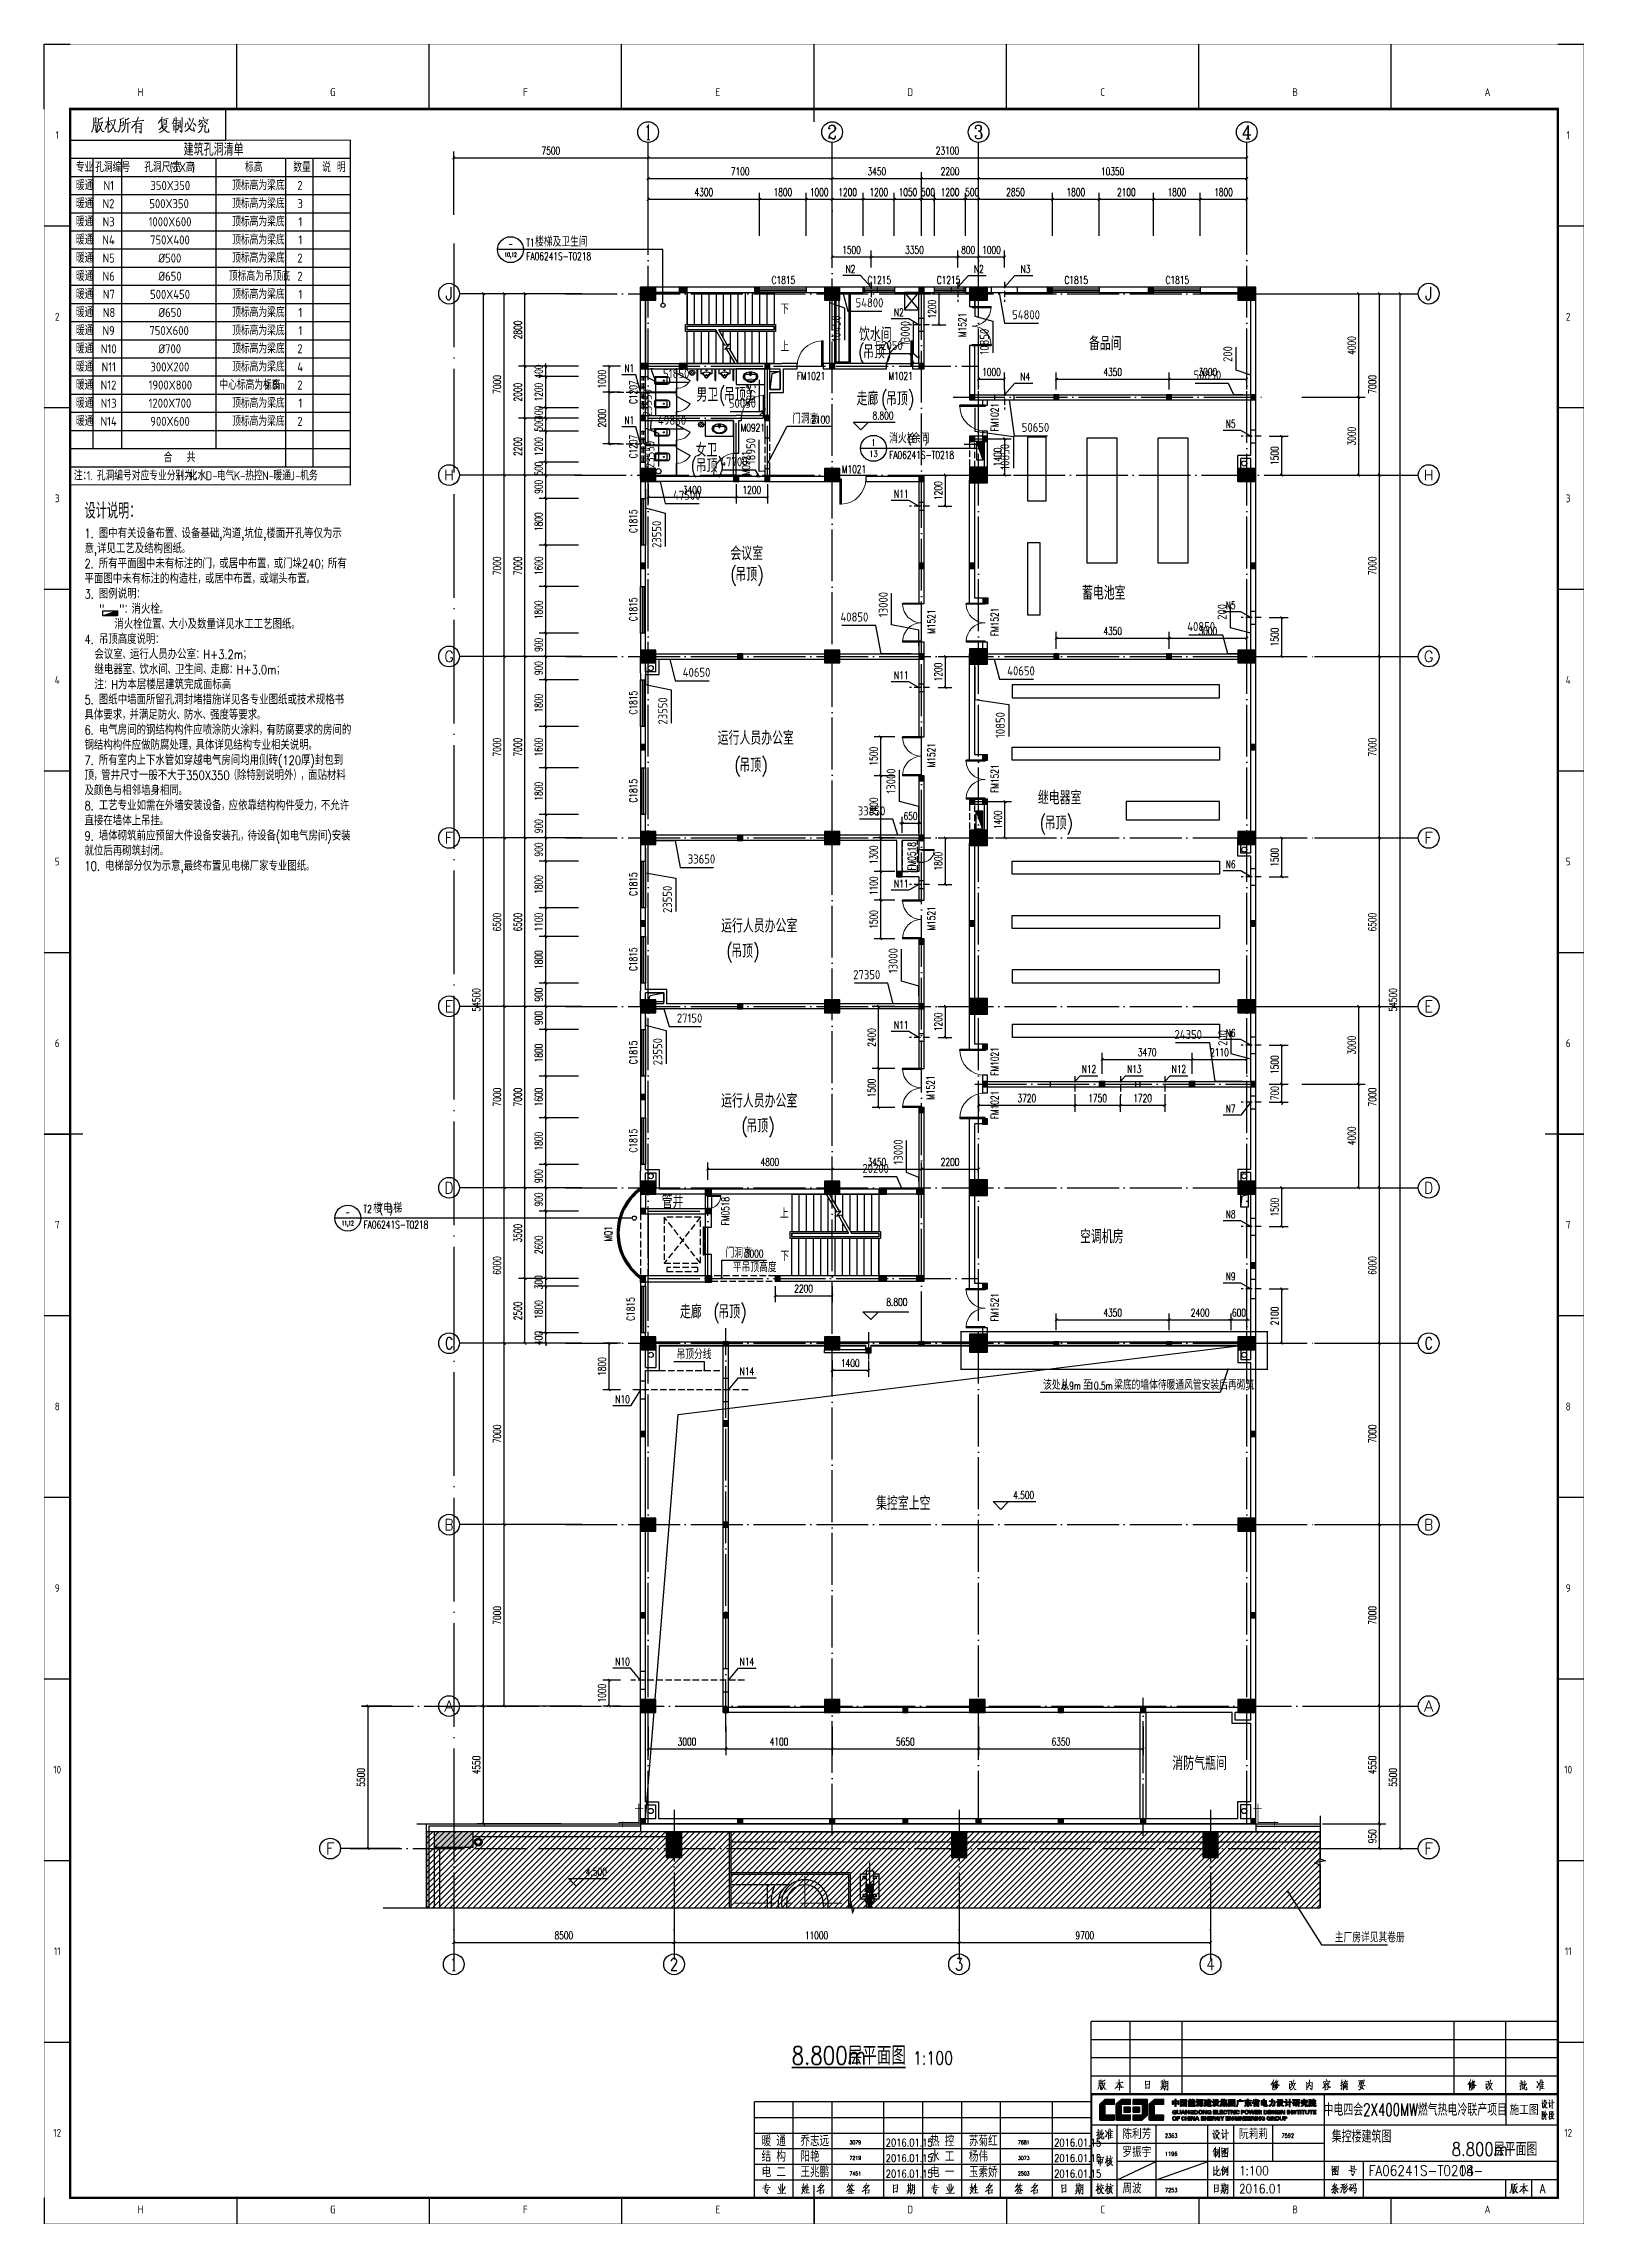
# Model space of a CAD drawing. Extents: x -59142 to 322364, y -122476 to 91021.
# Drawn here: x 63874 to 123324, y 6871 to 91021 of the extents above; entities that cross this region are included whole.
import ezdxf
from ezdxf.enums import TextEntityAlignment as Align

# ---------------------------------------------------------------- set-up
doc = ezdxf.new("R2010")
doc.units = 0
doc.header["$LTSCALE"] = 1000
doc.header["$MEASUREMENT"] = 0
for name, pattern in [('CENTER', [50.8, 31.75, -6.35, 6.35, -6.35]), ('DASH', [0.35, 0.25, -0.1]), ('DOTE', [2.42, 2, -0.2, 0.02, -0.2]), ('PHANTOM', [63.5, 31.75, -6.35, 6.35, -6.35, 6.35, -6.35])]:
    doc.linetypes.add(name, pattern=pattern)
for name, color, linetype in [('AXIS', 3, 'Continuous'), ('AXIS_TEXT', 7, 'Continuous'), ('CENTRE LINE', 1, 'DOTE'), ('COLUMN', 255, 'Continuous'), ('DIM_ELEV', 3, 'Continuous'), ('DIM_IDEN', 3, 'Continuous'), ('DIM_LEAD', 3, 'Continuous'), ('DIM_SYMB', 3, 'Continuous'), ('DOTE', 1, 'DOTE'), ('EQUIPMENT', 171, 'Continuous'), ('GROUND', 204, 'Continuous'), ('HANDRAIL', 3, 'FENCELINE1'), ('HOLE', 6, 'Continuous'), ('HQ1', 7, 'Continuous'), ('HQ2', 7, 'Continuous'), ('LATRINE', 191, 'Continuous'), ('LVTRY', 171, 'Continuous'), ('PROFILED STEEL SHEET', 30, 'Continuous'), ('PUB_DIM', 3, 'Continuous'), ('PUB_HATCH', 255, 'Continuous'), ('PUB_TEXT', 7, 'Continuous'), ('STAIR', 2, 'Continuous'), ('TEXT', 62, 'Continuous'), ('Version', 7, 'Continuous'), ('WALL', 255, 'Continuous'), ('WALL-PARAPET', 9, 'Continuous'), ('WINDOW', 4, 'Continuous'), ('WINDOW_TEXT', 7, 'Continuous')]:
    doc.layers.add(name, color=color, linetype=linetype)
doc.styles.add('_TCH_AXIS', font='COMPLEX', dxfattribs={"bigfont": 'GBCBIG'})
doc.styles.add('_TCH_DIM', font='SIMPLEX', dxfattribs={"bigfont": 'GBCBIG'})
doc.styles.add('_TCH_DIM_T3', font='SIMPLEX', dxfattribs={"width": 0.705882, "bigfont": 'GBCBIG'})
doc.styles.add('_TCH_LABEL', font='COMPLEX', dxfattribs={"bigfont": 'GBCBIG'})
doc.styles.add('_TCH_WINDOW', font='SIMPLEX', dxfattribs={"bigfont": 'GBCBIG'})
doc.styles.add('COMPLEX', font='COMPLEX')
doc.styles.add('HZTXT', font='geditxt.shx', dxfattribs={"width": 0.8, "bigfont": 'hztxt1.shx'})
doc.styles.get("Standard").update_dxf_attribs({"font": 'gbenor.shx', "bigfont": 'gbcbig.shx'})
doc.styles.add('TK', font='GEDITXT.SHX', dxfattribs={"width": 0.85, "height": 3.5, "bigfont": 'DXT.SHX'})
doc.linetypes.add('FENCELINE1', pattern='A,0.25,-0.1,[133,ltypeshp.shx,S=0.1,R=0,X=-0.1,Y=0],-0.1,1', length=1.45)
doc.dimstyles.new('_TCH_ARCH&&100', dxfattribs={"dimtxt": 297.5, "dimasz": 100, "dimexe": 250, "dimexo": 300, "dimgap": 126.25, "dimtad": 1, "dimdec": 0, "dimzin": 0, "dimdsep": 46, "dimtxsty": '_TCH_DIM_T3', "dimblk": 'ARCHTICK', "dimcen": 0.09, "dimazin": 2, "dimtfac": 1, "dimtdec": 0, "dimtix": 1, "dimtmove": 2, "dimatfit": 3, "dimfxl": 1, "dimtolj": 1, "dimtzin": 0, "dimarcsym": 0})
doc.dimstyles.get("Standard").update_dxf_attribs({"dimscale": 100, "dimtxt": 3.5, "dimasz": 1, "dimexe": 2.5, "dimexo": 3, "dimgap": 1.5, "dimtad": 1, "dimdec": 0, "dimzin": 0, "dimdsep": 46, "dimtxsty": 'Standard', "dimblk": 'ARCHTICK', "dimcen": 0.09, "dimadec": 0, "dimazin": 0, "dimtfac": 1, "dimtdec": 0, "dimtix": 1, "dimtmove": 2, "dimatfit": 3, "dimfxl": 1, "dimtolj": 1, "dimtzin": 0, "dimarcsym": 0})

msp = doc.modelspace()

# ---------------------------------------------------------------- texts
for s, height, p in [('建筑孔洞清单', 482.27, (69276.9, 86696)), ('专业', 337.59, (65113.2, 86071)), ('孔洞编号', 337.59, (65861.7, 86071)), ('孔洞尺寸', 337.59, (67754.4, 86071)), ('(', 350, (68737.4, 86071)), ('宽', 337.6, (68854.1, 86071)), ('X', 350, (69099.8, 86071)), ('高', 337.6, (69362.3, 86071)), (')', 350, (69608, 86071)), ('标高', 337.59, (71644.8, 86071)), ('数量', 337.59, (73506.6, 86071)), ('说', 337.6, (74619.9, 86071)), ('明', 337.6, (75186.4, 86071)), ('暖通', 337.59, (65118.8, 85371)), ('暖通', 337.59, (65118.8, 84671)), ('N2', 350, (66145.2, 84671)), ('N1', 350, (66183.2, 85371)), ('500X350', 350, (67952, 84671)), ('350X350', 350, (67995.6, 85371)), ('顶标高为梁底', 337.59, (71147.7, 85371)), ('顶标高为梁底', 337.59, (71147.7, 84671)), ('2', 350, (73662.9, 85371)), ('3', 350, (73669.4, 84671)), ('暖通', 337.59, (65118.8, 83971)), ('N3', 350, (66148, 83971)), ('1000X600', 350, (67922.7, 83971)), ('顶标高为梁底', 337.59, (71147.7, 83971)), ('1', 350, (73704.6, 83971)), ('暖通', 337.59, (65118.8, 83271)), ('N4', 350, (66139.4, 83271)), ('750X400', 350, (67981.1, 83271)), ('顶标高为梁底', 337.59, (71147.7, 83271)), ('1', 350, (73704.6, 83271)), ('暖通', 337.59, (65118.8, 82571)), ('N5', 350, (66148, 82571)), ('%%c500', 350, (68301.9, 82571)), ('顶标高为梁底', 337.59, (71147.7, 82571)), ('2', 350, (73662.9, 82571)), ('暖通', 337.59, (65118.8, 81871)), ('N6', 350, (66146.8, 81871)), ('%%c650', 350, (68301.9, 81871)), ('顶标高为吊顶底', 337.59, (71024.8, 81871)), ('2', 350, (73662.9, 81871)), ('暖通', 337.59, (65118.8, 81171)), ('暖通', 337.59, (65118.8, 80471)), ('N7', 350, (66154, 81171)), ('N8', 350, (66154, 80471)), ('500X450', 350, (67981.1, 81171)), ('%%c650', 350, (68301.9, 80471)), ('顶标高为梁底', 337.59, (71147.7, 81171)), ('顶标高为梁底', 337.59, (71147.7, 80471)), ('1', 350, (73704.6, 81171)), ('1', 350, (73704.6, 80471)), ('暖通', 337.59, (65118.8, 79771)), ('N9', 350, (66143.6, 79771)), ('750X600', 350, (67952, 79771)), ('顶标高为梁底', 337.59, (71147.7, 79771)), ('1', 350, (73704.6, 79771)), ('暖通', 337.59, (65118.8, 79071)), ('N10', 350, (66081, 79071)), ('%%c700', 350, (68301.9, 79071)), ('顶标高为梁底', 337.59, (71147.7, 79071)), ('2', 350, (73662.9, 79071)), ('暖通', 337.59, (65118.8, 78371)), ('N11', 350, (66110.2, 78371)), ('300X200', 350, (67995.6, 78371)), ('顶标高为梁底', 337.59, (71147.7, 78371)), ('4', 350, (73660.8, 78371)), ('暖通', 337.59, (65118.8, 77671)), ('N12', 350, (66072.3, 77671)), ('1900X800', 350, (67922.2, 77671)), ('中心标高为标高', 337.59, (70653.9, 77671)), ('9.8m', 350, (72374.1, 77671)), ('2', 350, (73662.9, 77671)), ('暖通', 337.59, (65118.8, 76971)), ('暖通', 337.59, (65118.8, 76271)), ('N14', 350, (66066.5, 76271)), ('N13', 350, (66075, 76971)), ('1200X700', 350, (67922.7, 76971)), ('900X600', 350, (67989.6, 76271)), ('顶标高为梁底', 337.59, (71147.7, 76971)), ('顶标高为梁底', 337.59, (71147.7, 76271)), ('2', 350, (73662.9, 76271)), ('1', 350, (73704.6, 76971)), ('合', 337.6, (68506, 74871)), ('共', 337.6, (69393.5, 74871)), ('注：', 337.59, (65038.5, 74171)), ('1.', 350, (65530, 74171)), ('孔洞编号对应专业分别为：', 337.589, (65923.7, 74171)), ('H-', 350, (69033.1, 74171)), ('化水', 337.59, (69470.6, 74171)), ('D-', 350, (70122.5, 74171)), ('电气', 337.59, (70560, 74171)), ('K-', 350, (71211.9, 74171)), ('热控', 337.59, (71650.9, 74171)), ('N-', 350, (72302.8, 74171)), ('暖通', 337.59, (72740.3, 74171)), ('J-', 350, (73392.2, 74171)), ('机务', 337.59, (73771.3, 74171))]:
    msp.add_text(s, height=height).set_placement(p)
at = {"style": 'HZTXT', "width": 0.8}
for s, height, p in [('暖', 420, (91575, 9887)), ('通', 420, (92146.2, 9887)), ('乔志远', 420, (93075, 9887)), ('3079', 147, (94968.5, 9961.5)), ('2016.01.15', 294, (96366.5, 9880)), ('热', 420, (98075, 9887)), ('控', 420, (98646.2, 9887)), ('苏菊红', 420, (99575, 9887)), ('7681', 147, (101468.5, 9961.5)), ('2016.01.15', 294, (102866.5, 9880)), ('结', 420, (91575, 9287)), ('构', 420, (92146.2, 9287)), ('阳艳', 420, (93075, 9287)), ('7219', 147, (94968.5, 9361.5)), ('2016.01.15', 294, (96366.5, 9280)), ('水', 420, (98075, 9287)), ('工', 420, (98646.2, 9287)), ('杨伟', 420, (99575, 9287)), ('3073', 147, (101468.5, 9361.5)), ('2016.01.15', 294, (102866.5, 9280)), ('8.800m', 525, (118205, 9511.2)), ('层平面图', 525, (119829, 9511.2)), ('电', 420, (91575, 8687)), ('二', 420, (92146.2, 8687)), ('王兆鹏', 420, (93075, 8687)), ('7451', 147, (94968.5, 8761.5)), ('2016.01.15', 294, (96366.5, 8680)), ('电', 420, (98075, 8687)), ('一', 420, (98646.2, 8687)), ('玉素娇', 420, (99575, 8687)), ('2503', 147, (101468.5, 8761.5)), ('2016.01.15', 294, (102866.5, 8680))]:
    msp.add_text(s, height=height, dxfattribs=at).set_placement(p)
at = {"style": 'TK', "width": 0.85}
msp.add_attdef('04', (118483, 8746), '', height=400, dxfattribs=at)
at = {"layer": 'AXIS_TEXT', "style": '_TCH_AXIS'}
for s, height, p, p2 in [('1', 588.3, (87072.3, 87312.9), (87324.4, 87312.9)), ('2', 532.5, (94120.9, 87340.7), (94475.9, 87340.7)), ('3', 532.5, (99770.9, 87340.7), (100125.9, 87340.7)), ('4', 509.1, (110104.5, 87352.5), (110492.3, 87352.5))]:
    msp.add_text(s, height=height, dxfattribs=at).set_placement(p, p2, align=Align.FIT)
at = {"layer": 'PUB_TEXT'}
for s, height, style, width, p in [('T1', 297.5, '_TCH_DIM', 0.705882, (82496.2, 83194.6)), ('FA06241S-T0218', 297.5, '_TCH_DIM', 0.705882, (82496.2, 82668.5)), ('N2', 297.5, '_TCH_DIM', 0.705882, (94815, 82173)), ('N2', 297.5, '_TCH_DIM', 0.705882, (99771.8, 82173)), ('N3', 297.5, '_TCH_DIM', 0.705882, (101571.8, 82173)), ('N2', 297.5, '_TCH_DIM', 0.705882, (96685.5, 80500)), ('N1', 297.5, '_TCH_DIM', 0.705882, (86283.7, 78340.5)), ('N4', 297.5, '_TCH_DIM', 0.705882, (101561.8, 78023)), ('N1', 297.5, '_TCH_DIM', 0.705882, (86283.7, 76340.5)), ('2100', 297.5, '_TCH_DIM', 0.705882, (93493.4, 76366.9)), ('8.800', 297.5, '_TCH_DIM', 0.705882, (95855.8, 76521.3)), ('(', 297.5, '_TCH_DIM', 0.705882, (97237, 75608.1)), (')', 297.5, '_TCH_DIM', 0.705882, (97868.4, 75608.1)), ('N5', 297.5, '_TCH_DIM', 0.705882, (109485.5, 76200)), ('FA06241S-T0218', 297.5, '_TCH_DIM', 0.705882, (96499.7, 75001.4)), ('N11', 297.5, '_TCH_DIM', 0.705882, (96685.5, 73500)), ('N5', 297.5, '_TCH_DIM', 0.705882, (109485.5, 69200)), ('N11', 297.5, '_TCH_DIM', 0.705882, (96685.5, 66500)), ('N6', 297.5, '_TCH_DIM', 0.705882, (109485.5, 59200)), ('N11', 297.5, '_TCH_DIM', 0.705882, (96685.5, 58454.1)), ('N11', 297.5, '_TCH_DIM', 0.705882, (96685.5, 53000)), ('N6', 297.5, '_TCH_DIM', 0.705882, (109485.5, 52700)), ('N12', 297.5, '_TCH_DIM', 0.705882, (103929.1, 51300)), ('N13', 297.5, '_TCH_DIM', 0.705882, (105679.1, 51300)), ('N12', 297.5, '_TCH_DIM', 0.705882, (107399.1, 51300)), ('N7', 297.5, '_TCH_DIM', 0.705882, (109485.5, 49777.5)), ('T2', 297.5, '_TCH_DIM', 0.705882, (76213.7, 45904.2)), ('FA06241S-T0218', 297.5, '_TCH_DIM', 0.705882, (76213.7, 45297.5)), ('(', 297.5, '_TCH_DIM', 0.705882, (76839.4, 45904.2)), (')', 297.5, '_TCH_DIM', 0.705882, (77225.1, 45904.2)), ('N8', 297.5, '_TCH_DIM', 0.705882, (109485.5, 45700)), ('3000', 297.5, '_TCH_DIM', 0.705882, (90926.3, 44182.5)), ('N9', 297.5, '_TCH_DIM', 0.705882, (109485.5, 43300)), ('8.800', 297.5, '_TCH_DIM', 0.705882, (96391.8, 42315.8)), ('N14', 297.5, '_TCH_DIM', 0.705882, (90731.3, 39639.5)), ('N10', 297.5, '_TCH_DIM', 0.705882, (85935.5, 38562.5)), ('8.9m', 297.5, '_TCH_DIM', 0.705882, (103174.3, 39081.2)), ('10.5m', 297.5, '_TCH_DIM', 0.705882, (104220, 39081.2)), ('4.500', 297.5, '_TCH_DIM', 0.705882, (101283.5, 34865)), ('N10', 297.5, '_TCH_DIM', 0.705882, (85935.5, 28439.5)), ('N14', 297.5, '_TCH_DIM', 0.705882, (90731.3, 28439.5)), ('8.800m', 700, 'HZTXT', 0.8, (92736.1, 13039.2)), ('层平面图', 700, 'HZTXT', 0.8, (94901.4, 13039.2)), ('1:100', 500, 'HZTXT', 0.8, (97420.3, 13039.2))]:
    msp.add_text(s, height=height, dxfattribs=dict(at, style=style, width=width)).set_placement(p)
at = {"layer": 'PUB_TEXT', "style": '_TCH_DIM'}
for s, height, p in [('楼梯及卫生间', 337.59, (82836.2, 83194.6)), ('下', 337.6, (92303.4, 80597.1)), ('上', 337.6, (92303.4, 79147.1)), ('门洞高', 337.59, (92756.2, 76366.9)), ('消火栓', 337.59, (96499.7, 75608.1)), ('余同', 337.59, (97377, 75608.1)), ('楼', 337.6, (76593.7, 45904.2)), ('电', 337.6, (76979.4, 45904.2)), ('梯', 337.6, (77365.1, 45904.2)), ('上', 337.6, (92284.9, 45697.1)), ('门洞高', 337.59, (90189.1, 44182.5)), ('平吊顶高度', 337.59, (90467.4, 43622.5)), ('下', 337.6, (92303.5, 44047.1)), ('吊顶分线', 337.59, (88292.6, 40260.5)), ('该处从', 337.59, (102437, 39081.2)), ('至', 337.6, (103974.3, 39081.2)), ('梁底的墙体待暖通风管安装后再砌筑', 337.589, (105180, 39081.2)), ('主厂房详见其卷册', 337.59, (113691.4, 17759.5))]:
    msp.add_text(s, height=height, dxfattribs=at).set_placement(p)
at = {"layer": 'PUB_TEXT', "style": '_TCH_LABEL'}
for s, height, width, p, p2 in [('10,12', 164.11, 0.84, (81651.5, 82797), (82130.8, 82797)), ('-', 261, 0.777778, (81804.2, 83163.5), (81978.2, 83163.5)), ('11,12', 171.51, 0.84, (75375.4, 45420.2), (75841.9, 45420.2)), ('-', 261, 0.777778, (75521.7, 45792.5), (75695.7, 45792.5))]:
    msp.add_text(s, height=height, dxfattribs=dict(at, width=width)).set_placement(p, p2, align=Align.FIT)
for s, height, p, p2 in [('1', 267.7, (95837.4, 75495.5), (95952.1, 75495.5)), ('13', 230.99, (95735.2, 75075.8), (96054.2, 75075.8))]:
    msp.add_text(s, height=height, dxfattribs=at).set_placement(p, p2, align=Align.FIT)
at = {"layer": 'TEXT', "style": 'HZTXT', "width": 0.8}
for s, p in [('饮水间', (95337.5, 79540.5)), ('(', (95298.2, 78862.4)), ('吊顶', (95494.2, 78862.4)), (')', (96334.2, 78862.4)), ('备品间', (104206.1, 79191.9)), ('男卫', (89061.5, 77206.1)), ('(', (89927, 77219.5)), ('吊顶', (90123, 77219.5)), (')', (90963, 77219.5)), ('走廊', (95241.2, 77058.3)), ('(', (96179.5, 77056.3)), ('吊顶', (96375.5, 77056.3)), (')', (97215.5, 77056.3)), ('(', (88833.8, 74470.9)), ('女卫', (89034.5, 75077.1)), ('吊顶', (89029.8, 74470.9)), (')', (89869.8, 74470.9)), ('会议室', (90374, 71086.5)), ('(', (90367.4, 70276.4)), ('吊顶', (90563.4, 70276.4)), (')', (91403.4, 70276.4)), ('蓄电池室', (103939.6, 69561.5)), ('运行人员办公室', (89882.5, 63963.5)), ('(', (90524.1, 62915.8)), ('吊顶', (90720.1, 62915.8)), (')', (91560.1, 62915.8)), ('继电器室', (102237, 61659.5)), ('(', (102300.1, 60683.6)), ('吊顶', (102496.1, 60683.6)), (')', (103336.1, 60683.6)), ('运行人员办公室', (90014.5, 56718.9)), ('(', (90208.5, 55740.5)), ('吊顶', (90404.5, 55740.5)), (')', (91244.5, 55740.5)), ('运行人员办公室', (90014.5, 49963.5)), ('(', (90790.1, 48993.9)), ('吊顶', (90986.1, 48993.9)), (')', (91826.1, 48993.9)), ('管井', (87720.2, 46072.1)), ('空调机房', (103862.9, 44724.5)), ('走廊', (88424, 41825.5)), ('(', (89709, 41823.5)), ('吊顶', (89905, 41823.5)), (')', (90745, 41823.5)), ('集控室上空', (95993, 34434)), ('消防气瓶间', (107426, 24402))]:
    msp.add_text(s, height=525, dxfattribs=at).set_placement(p)
at = {"layer": 'TEXT', "insert": (65450.5, 73293.1), "char_height": 360, "width": 10270.182, "attachment_point": 1}
msp.add_mtext('{\\H1.6667x;设计说明\\Fsimplex,gbcbig|c134;：\\Fgeditxt,dxt|c134;\\P\\H0.58332x;\\W0.8;1. 图中有关设备布置\\Fsimplex,gbcbig|c134;、\\Fgeditxt,dxt|c134;设备基础,沟道,坑位,楼面开孔等仅为示意,详见工艺及结构图纸\\Fsimplex,gbcbig|c134;。\\Fgeditxt,dxt|c134;\\P2. 所有平面图中未有标注的门\\Fsimplex,gbcbig|c134;，\\Fgeditxt,dxt|c134;或居中布置\\Fsimplex,gbcbig|c134;，\\Fgeditxt,dxt|c134;或门垛240\\Fsimplex,gbcbig|c134;；\\Fgeditxt,dxt|c134;所有平面图中未有标注的构造柱\\Fsimplex,gbcbig|c134;，\\Fgeditxt,dxt|c134;或居中布置\\Fsimplex,gbcbig|c134;，\\Fgeditxt,dxt|c134;或端头布置\\Fsimplex,gbcbig|c134;。\\Fgeditxt,dxt|c134;\\P3. 图例说明\\Fgbenor,gbcbig|c134;：\\Fgeditxt,dxt|c134;\\P   "   "\\Fsimplex,gbcbig|c134;：\\Fgeditxt,dxt|c134;消火栓\\Fsimplex,gbcbig|c134;。\\P      \\Fgeditxt,dxt|c134;消火栓位置\\Fsimplex,gbcbig|c134;、\\Fgeditxt,dxt|c134;大小及数量详见水工工艺图纸\\Fsimplex,gbcbig|c134;。\\Fgeditxt,dxt|c134;\\P4. 吊顶高度说明\\Fsimplex,gbcbig|c134;：\\Fgeditxt,dxt|c134;\\P  会议室\\Fsimplex,gbcbig|c134;、\\Fgeditxt,dxt|c134;运行人员办公室\\Fsimplex,gbcbig|c134;：\\Fgeditxt,dxt|c134;H+3.2m\\Fsimplex,gbcbig|c134;；\\Fgeditxt,dxt|c134;\\P  继电器室\\Fsimplex,gbcbig|c134;、\\Fgeditxt,dxt|c134;饮水间\\Fsimplex,gbcbig|c134;、\\Fgeditxt,dxt|c134;卫生间\\Fsimplex,gbcbig|c134;、\\Fgeditxt,dxt|c134;走廊\\Fsimplex,gbcbig|c134;：\\Fgeditxt,dxt|c134;H+3.0m\\Fsimplex,gbcbig|c134;；\\Fgeditxt,dxt|c134; \\P  注\\Fsimplex,gbcbig|c134;：\\Fgeditxt,dxt|c134;H为本层楼层建筑完成面标高\\P5. 图纸中墙面所留孔洞封堵措施详见各专业图纸或技术规格书具体要求\\Fsimplex,gbcbig|c134;，\\Fgeditxt,dxt|c134;并满足防火\\Fsimplex,gbcbig|c134;、\\Fgeditxt,dxt|c134;防水\\Fsimplex,gbcbig|c134;、\\Fgeditxt,dxt|c134;强度等要求\\Fsimplex,gbcbig|c134;。\\Fgeditxt,dxt|c134;\\P6. 电气房间的钢结构构件应喷涂防火涂料\\Fsimplex,gbcbig|c134;，\\Fgeditxt,dxt|c134;有防腐要求的房间的钢结构构件应做防腐处理\\Fsimplex,gbcbig|c134;，\\Fgeditxt,dxt|c134;具体详见结构专业相关说明\\Fsimplex,gbcbig|c134;。\\Fgeditxt,dxt|c134;\\P7. 所有室内上下水管如穿越电气房间均用侧砖(120厚)封包到顶\\Fsimplex,gbcbig|c134;，\\Fgeditxt,dxt|c134;管井尺寸一般不大于350X350\\Fsimplex,gbcbig|c134;（\\Fgeditxt,dxt|c134;除特别说明外\\Fsimplex,gbcbig|c134;），\\Fgeditxt,dxt|c134;面贴材料及颜色与相邻墙身相同\\Fsimplex,gbcbig|c134;。\\Fgeditxt,dxt|c134;\\P8. 工艺专业如需在外墙安装设备\\Fsimplex,gbcbig|c134;，\\Fgeditxt,dxt|c134;应依靠结构构件受力\\Fsimplex,gbcbig|c134;，\\Fgeditxt,dxt|c134;不允许直接在墙体上吊挂\\Fsimplex,gbcbig|c134;。\\Fgeditxt,dxt|c134;\\P9. 墙体砌筑前应预留大件设备安装孔\\Fsimplex,gbcbig|c134;，\\Fgeditxt,dxt|c134;待设备(如电气房间)安装就位后再砌筑封闭\\Fsimplex,gbcbig|c134;。\\Fgeditxt,dxt|c134;\\P10. 电梯部分仅为示意,最终布置见电梯厂家专业图纸\\Fsimplex,gbcbig|c134;。}', dxfattribs=at)
at = {"layer": 'WINDOW_TEXT', "style": '_TCH_WINDOW', "width": 0.705882}
for s, p in [('C1207', (86772.1, 77117.1)), ('C1207', (86772.1, 75017.1)), ('MQ1', (85807.4, 44798))]:
    msp.add_text(s, height=297.5, rotation=90, dxfattribs=at).set_placement(p)

# ---------------------------------------------------------------- blocks, each defined once
blk = doc.blocks.new('_FZH')
blk.add_lwpolyline([(-0.5, -0.5), (0.5, -0.5), (0.5, 0.5), (-0.5, 0.5)], close=True)
at = {"layer": 'PUB_HATCH'}
blk.add_solid([(-0.5, -0.5), (0.5, -0.5), (-0.5, 0.5), (0.5, 0.5)], dxfattribs=at)
blk = doc.blocks.new('A$C45262176')
at = {"layer": 'COLUMN', "xscale": 300.000000000502, "yscale": 200.0000000000146, "zscale": 200.0000000000146, "rotation": 359.9999999999972}
for p in [(1350, 150), (-150, -2800), (1350, -2800), (9050, -34650), (10500, -34650), (9050, -38000), (10500, -38000)]:
    blk.add_blockref('_FZH', p, dxfattribs=at)
blk = doc.blocks.new('DSADa')
at = {"layer": 'COLUMN', "xscale": 600.0000000000146, "yscale": 500, "zscale": 500}
for p in [(0, 0), (7100, 0), (0, -7000), (7100, -7000), (0, -14000), (7100, -14000), (0, -21000), (7100, -21000), (0, -27500), (7100, -27500), (0, -34500), (7100, -34500), (0, -40500), (7100, -40500), (0, -47500), (0, -54500), (7100, -54500), (12700, -54500)]:
    blk.add_blockref('_FZH', p, dxfattribs=at)
at = {"layer": 'COLUMN'}
for p, xscale, yscale, zscale, rotation in [((12750, 0), 699.9999999997672, 499.9999999998399, 499.9999999998399, 3.811489492195883e-11), ((23100, 0), 699.9999999997672, 499.9999999998399, 499.9999999998399, 3.811489492195883e-11), ((12750, -7000), 700.0000000001892, 599.9984741202788, 599.9984741202788, 3.692380445562536e-11), ((23100, -7000), 699.9999999997672, 499.9999999998399, 499.9999999998399, 3.811489492195883e-11), ((12750, -14000), 700.0000000001892, 599.9984741202788, 599.9984741202788, 3.692380445562536e-11), ((23100, -14000), 699.9999999997672, 499.9999999998399, 499.9999999998399, 3.811489492195883e-11), ((12750, -21000), 700.0000000001892, 599.9984741202788, 599.9984741202788, 3.632825922247011e-11), ((23100, -21000), 699.9999999997672, 499.9999999998399, 499.9999999998399, 3.811489492195883e-11), ((12750, -27500), 700.0000000001892, 599.9984741202788, 599.9984741202788, 3.632825922247011e-11), ((23100, -27500), 699.9999999997672, 499.9999999998399, 499.9999999998399, 3.811489492195883e-11), ((12750, -34500), 700.0000000001892, 599.9984741202788, 599.9984741202788, 3.632825922247011e-11), ((23100, -34500), 699.9999999997672, 499.9999999998399, 499.9999999998399, 3.811489492195883e-11), ((12750, -40500), 699.9999999996362, 699.9999999996362, 699.9999999996362, 2.143962839360586e-11), ((23100, -40500), 699.9999999997672, 499.9999999998399, 499.9999999998399, 3.811489492195883e-11), ((23100, -47500), 699.9999999997672, 499.9999999998399, 499.9999999998399, 3.811489492195883e-11), ((23100, -54500), 699.9999999997672, 499.9999999998399, 499.9999999998399, 3.811489492195883e-11)]:
    blk.add_blockref('_FZH', p, dxfattribs=dict(at, xscale=xscale, yscale=yscale, zscale=zscale, rotation=rotation))
blk = doc.blocks.new('GEDI_WK_A1_V')
at = {"color": 3}
for p, q in [((0, 841), (10, 841)), ((0, 816), (0, 841)), ((74.25, 816), (74.25, 841)), ((148.5, 816), (148.5, 841)), ((222.75, 816), (222.75, 841)), ((297, 816), (297, 841)), ((371.25, 816), (371.25, 841)), ((445.5, 816), (445.5, 841)), ((519.75, 816), (519.75, 841)), ((584, 841), (594, 841)), ((70, 804), (70, 816)), ((10, 804), (70, 804)), ((0, 770.92), (10, 770.92)), ((584, 770.92), (594, 770.92)), ((0, 700.83), (10, 700.83)), ((584, 700.83), (594, 700.83)), ((0, 630.75), (10, 630.75)), ((584, 630.75), (594, 630.75)), ((0, 560.67), (10, 560.67)), ((584, 560.67), (594, 560.67)), ((0, 490.58), (10, 490.58)), ((584, 490.58), (594, 490.58)), ((0, 420.5), (10, 420.5)), ((584, 420.5), (594, 420.5)), ((0, 350.42), (10, 350.42)), ((584, 350.42), (594, 350.42)), ((0, 280.33), (10, 280.33)), ((584, 280.33), (594, 280.33)), ((0, 210.25), (10, 210.25)), ((584, 210.25), (594, 210.25)), ((0, 140.17), (10, 140.17)), ((584, 140.17), (594, 140.17)), ((0, 70.08), (10, 70.08)), ((584, 70.08), (594, 70.08)), ((0, 10), (0, 0)), ((74.25, 10), (74.25, 0)), ((148.5, 10), (148.5, 0)), ((222.75, 10), (222.75, 0)), ((297, 10), (297, 0)), ((371.25, 10), (371.25, 0)), ((445.5, 10), (445.5, 0)), ((519.75, 0), (519.75, 10))]:
    blk.add_line(p, q, dxfattribs=at)
for points, const_width in [([(0, 841), (0, 0), (594, 0), (594, 841)], 0.1), ([(10, 816), (10, 10), (584, 10), (584, 816)], 1)]:
    blk.add_lwpolyline(points, close=True, dxfattribs=dict(at, const_width=const_width))
at = {"color": 3, "const_width": 0.5}
for points in [[(297, 811), (297, 841)], [(0, 420.5), (15, 420.5)], [(579, 420.5), (594, 420.5)], [(297, 15), (297, 0)]]:
    blk.add_lwpolyline(points, dxfattribs=at)
at = {"color": 3}
for s, p in [('H', (37.12, 821)), ('G', (111.38, 821)), ('F', (185.62, 821)), ('E', (259.88, 821)), ('D', (334.12, 821)), ('C', (408.38, 821)), ('B', (482.62, 821)), ('A', (556.88, 821)), ('H', (37.12, 4)), ('G', (111.38, 4)), ('F', (185.62, 4)), ('E', (259.88, 4)), ('D', (334.12, 4)), ('C', (408.38, 4)), ('B', (482.62, 4)), ('A', (556.88, 4))]:
    blk.add_text(s, height=3, dxfattribs=at).set_placement(p, align=Align.CENTER)
for s, p in [('1', (5, 805.96)), ('1', (588, 805.96)), ('2', (5, 735.88)), ('2', (588, 735.88)), ('3', (5, 665.79)), ('3', (588, 665.79)), ('4', (5, 595.71)), ('4', (588, 595.71)), ('5', (5, 525.62)), ('5', (588, 525.62)), ('6', (5, 455.54)), ('6', (588, 455.54)), ('7', (5, 385.46)), ('7', (588, 385.46)), ('8', (5, 315.38)), ('8', (588, 315.38)), ('9', (5, 245.29)), ('9', (588, 245.29)), ('10', (5, 175.21)), ('10', (588, 175.21)), ('11', (5, 105.12)), ('11', (588, 105.12)), ('12', (5, 35.04)), ('12', (588, 35.04))]:
    blk.add_text(s, height=3, dxfattribs=at).set_placement(p, align=Align.MIDDLE)
blk = doc.blocks.new('GEDI_Copyright_2012')
at = {"color": 7, "lineweight": 0}
for points in [[(8.99, -3.43), (9.11, -3.83), (9.11, -5.03), (9.11, -5.93), (9.03, -6.73), (8.9, -7.33), (8.73, -8.03), (8.48, -8.53), (8.22, -8.93)], [(9.11, -6.38), (10.01, -6.28), (9.92, -6.13), (9.92, -8.38), (9.88, -8.08), (9.88, -7.68)], [(9.16, -5.48), (10.39, -5.28)], [(10.81, -3.53), (10.9, -4.03), (10.9, -4.68), (10.81, -5.53), (10.73, -6.33), (10.6, -7.03), (10.47, -7.68), (10.3, -8.23), (10.09, -8.72), (9.84, -9.08)], [(9.88, -3.13), (9.96, -3.43), (9.96, -5.33)], [(11.2, -5.43), (12.56, -5.08), (12.47, -4.93), (12.26, -5.58), (12, -6.38), (11.75, -6.98), (11.45, -7.63), (11.03, -8.23), (10.6, -8.68), (10.26, -9.03)], [(12.43, -3.23), (12.34, -3.38), (11.53, -3.88), (10.98, -4.13)], [(11.15, -6.08), (12.34, -8.63), (13.15, -8.68), (12.38, -8.58), (12.17, -8.28)], [(14.72, -4.88), (14.42, -5.73), (14.08, -6.43), (13.74, -7.13), (13.45, -7.63), (13.36, -7.78)], [(13.62, -5.08), (15.4, -4.68)], [(14.64, -3.13), (14.81, -3.38), (14.76, -3.33), (14.72, -9.13), (14.68, -8.72), (14.72, -8.13)], [(14.72, -5.63), (15.27, -6.03), (15.4, -6.33)], [(15.7, -4.48), (17.52, -4.18), (17.44, -4.03), (17.27, -4.68), (17.1, -5.43), (16.93, -5.93), (16.76, -6.43), (16.55, -6.93), (16.21, -7.48), (15.91, -7.98), (15.61, -8.43), (15.32, -8.72), (15.02, -8.98)], [(15.61, -5.23), (15.87, -5.28), (17.44, -8.72), (18.2, -8.83), (17.44, -8.63), (17.14, -8.08)], [(20.67, -3.38), (20.5, -3.48), (19.35, -4.13), (19.27, -3.73), (19.4, -4.13), (19.4, -5.43), (19.35, -6.23), (19.31, -6.78), (19.22, -7.33), (19.1, -7.83), (18.93, -8.33), (18.72, -8.68), (18.54, -8.98)], [(19.48, -6.38), (19.56, -6.33), (20.54, -6.18), (20.41, -6.23), (20.54, -4.68), (20.63, -4.88), (19.44, -5.13)], [(22.67, -3.58), (21.99, -3.98), (21.35, -4.13), (21.26, -3.73), (21.35, -4.33), (21.31, -4.93), (21.26, -5.58), (21.22, -6.13), (21.13, -6.63), (21.05, -7.18), (20.92, -7.58), (20.71, -7.88), (20.5, -8.23), (20.28, -8.53), (20.07, -8.78), (19.86, -8.98)], [(21.31, -5.53), (23.22, -5.23), (23.09, -5.18), (22.88, -5.28)], [(22.28, -5.43), (22.28, -9.13), (22.24, -8.88), (22.28, -8.48)], [(26.28, -2.98), (26.28, -3.23), (26.02, -4.08), (25.76, -4.68), (25.51, -5.08), (25.04, -5.83), (24.36, -6.63), (23.9, -7.13), (23.6, -7.38)], [(23.98, -4.83), (28.4, -4.43), (28.14, -4.33)], [(25.34, -5.53), (25.43, -5.73), (25.38, -9.03), (25.38, -9.33), (25.34, -9.03), (25.38, -8.68)], [(25.43, -5.73), (27.38, -5.53), (27.38, -5.43), (27.47, -5.53), (27.38, -5.58), (27.38, -9.08), (27.34, -9.28), (26.66, -8.63), (27.34, -9.18)], [(26.96, -6.58), (25.47, -6.73)], [(25.47, -7.68), (26.96, -7.53)], [(28.14, -4.33), (27.8, -4.48)], [(35.45, -3.03), (35.49, -3.23), (34.98, -4.18), (34.52, -4.83), (34.26, -5.23), (34.05, -5.53)], [(35.71, -6.38), (35.71, -6.53), (34.98, -7.43), (34.56, -7.78), (34.26, -8.03)], [(35.62, -6.88), (35.75, -6.98), (37.28, -6.68), (37.23, -6.53), (36.77, -7.33), (36.47, -7.68), (36.17, -7.98), (35.71, -8.38), (35.28, -8.72), (34.81, -8.98), (34.26, -9.23)], [(35.11, -4.08), (36.34, -3.93), (37.87, -3.68), (37.75, -3.63), (37.49, -3.73)], [(35.24, -4.43), (35.28, -4.73), (35.32, -5.58), (35.32, -6.38), (35.28, -6.23), (37.19, -5.93), (37.07, -5.93), (37.15, -4.23), (37.28, -4.38), (35.28, -4.68)], [(36.64, -5.28), (35.36, -5.48)], [(35.54, -7.38), (35.62, -7.43), (37.57, -8.98), (38.3, -8.93), (37.57, -8.93), (37.32, -8.78)], [(39.27, -5.63), (42.08, -5.33), (42.03, -5.33), (41.87, -5.28), (41.65, -5.38)], [(40.12, -3.58), (40.16, -3.88), (39.83, -4.93), (39.66, -5.23)], [(39.87, -6.13), (39.95, -6.68), (39.95, -6.78), (40, -8.28), (39.95, -7.98), (40, -7.73)], [(40, -6.58), (41.95, -6.28), (41.82, -6.13), (41.74, -6.53), (41.69, -7.18), (41.61, -7.63), (41.57, -7.93), (41.44, -8.08), (41.06, -7.58), (41.48, -8.03)], [(40.12, -4.48), (41.74, -4.33)], [(40.8, -3.03), (40.84, -3.28), (40.8, -9.23), (40.72, -8.88), (40.8, -8.53)], [(42.33, -4.33), (42.42, -4.58), (42.42, -7.33), (42.33, -6.83), (42.37, -6.53)], [(43.1, -3.13), (43.18, -3.43), (43.14, -8.23), (43.14, -8.53), (43.1, -8.78), (43.05, -8.88), (42.97, -8.98), (42.37, -8.23), (43.05, -8.88)], [(47.43, -3.48), (47.39, -4.03), (47.17, -4.73), (47, -5.28), (46.71, -5.88), (46.45, -6.48), (46.2, -6.88), (45.86, -7.38), (45.47, -7.78), (45.09, -8.13), (44.67, -8.48), (44.24, -8.72)], [(44.67, -5.43), (44.63, -5.93), (44.5, -6.48), (44.37, -6.83), (44.24, -7.03)], [(45.26, -4.88), (45.43, -5.63), (45.56, -6.18), (45.77, -6.68), (45.99, -7.23), (46.24, -7.63), (46.58, -7.93), (47.05, -8.28), (47.51, -8.43), (47.81, -8.48), (47.94, -8.48), (47.73, -7.78), (47.64, -7.13), (47.81, -8.48)], [(45.82, -3.53), (46.07, -3.93), (46.24, -4.28), (46.32, -4.48), (46.32, -4.63)], [(47.64, -5.43), (48.07, -5.93), (48.36, -6.28), (48.49, -6.58)], [(51.21, -5.48), (51.21, -5.83), (51.08, -6.58), (50.95, -7.03), (50.83, -7.43), (50.7, -7.78), (50.53, -8.13), (50.32, -8.43), (50.06, -8.68), (49.77, -8.93), (49.43, -9.18)], [(50.91, -4.68), (50.83, -4.98), (50.44, -5.43), (50.06, -5.83), (49.81, -6.03), (49.55, -6.23)], [(50.06, -3.98), (50.02, -4.33), (49.94, -4.58), (49.85, -4.83), (49.77, -4.98), (49.68, -5.03), (50.02, -4.43), (53.29, -4.13), (53.16, -4.03), (52.78, -4.83)], [(49.98, -6.68), (52.19, -6.43), (52.06, -6.28), (52.02, -6.58), (51.93, -8.18), (51.97, -8.63), (52.06, -8.78), (52.19, -8.88), (52.4, -8.88), (52.61, -8.88), (53.21, -8.88), (53.42, -8.78), (53.46, -8.72), (53.42, -7.68), (53.42, -8.78)], [(51.21, -3.03), (51.47, -3.58), (51.55, -3.93)], [(51.76, -4.78), (52.27, -5.13), (52.65, -5.43), (52.83, -5.68), (52.91, -5.88)]]:
    blk.add_lwpolyline(points, dxfattribs=at)
blk = doc.blocks.new('GEDI_TQ_2012')
at = {"color": 2}
for p, q in [((-90, 0), (-90, 40)), ((-20, 40), (-20, 28)), ((0, 28), (-180, 28)), ((-170, 0), (-170, 28)), ((-155, 0), (-155, 28)), ((-135, 0), (-135, 28)), ((-125, 0), (-125, 28)), ((-110, 14), (-110, 28)), ((-90, 21), (-180, 21)), ((0, 14), (-170, 14)), ((-75, 0), (-75, 14)), ((0, 7), (-180, 7)), ((-20, 0), (-20, 7)), ((-10, 0), (-10, 7))]:
    blk.add_line(p, q, dxfattribs=at)
at = {"color": 7}
for p, q in [((0, 40), (0, 0)), ((0, 0), (-180, 0))]:
    blk.add_line(p, q, dxfattribs=at)
at = {"color": 2, "const_width": 0.8}
for points in [[(-180, 40), (0, 40)], [(-180, 0), (-180, 40)]]:
    blk.add_lwpolyline(points, dxfattribs=at)
at = {"color": 7, "lineweight": 0}
for points in [[(-6.33, 36.55), (-5.75, 36.67), (-5.83, 36.78), (-5.85, 36.55), (-5.87, 35.03), (-5.98, 34.92), (-5.53, 35.51)], [(-6, 37.76), (-5.75, 37.36), (-5.7, 37.18)], [(-5.25, 36.2), (-4.41, 36.35), (-4.47, 36.44), (-4.56, 36.2), (-4.67, 35.92), (-4.77, 35.69), (-4.88, 35.49), (-5.05, 35.23), (-5.25, 35), (-5.44, 34.8), (-5.6, 34.66), (-5.72, 34.57)], [(-5.16, 37.81), (-5.14, 37.55), (-5.14, 37.27), (-5.19, 37.01), (-5.25, 36.75), (-5.34, 36.58), (-5.42, 36.44), (-5.53, 36.29)], [(-5.27, 35.94), (-5.23, 35.94), (-4.44, 34.68), (-4.02, 34.66), (-4.44, 34.75), (-4.54, 34.85)], [(-5.12, 37.58), (-4.54, 37.64), (-4.58, 37.73), (-4.65, 37.5), (-4.65, 37.29), (-4.65, 37.12), (-4.65, 36.93), (-4.62, 36.84), (-4.58, 36.75), (-4.5, 36.72), (-4.39, 36.69), (-4.24, 36.69), (-4.15, 36.72), (-4.09, 36.78)], [(-3.72, 36.58), (-3.12, 36.69), (-3.16, 36.75), (-3.2, 34.97), (-3.29, 34.85), (-2.71, 35.66)], [(-3.4, 37.87), (-3.23, 37.58), (-3.14, 37.44), (-3.1, 37.27)], [(-2.84, 36.58), (-1.44, 36.72), (-1.53, 36.75), (-1.7, 36.69)], [(-2.18, 37.95), (-2.15, 37.76), (-2.15, 34.4), (-2.18, 34.63), (-2.15, 34.92)], [(-177.98, 25.15), (-177.93, 25.15), (-176.95, 25.38)], [(-177.37, 26.49), (-177.34, 26.23), (-177.39, 22.82), (-177.42, 22.69), (-177.81, 23.05), (-177.42, 22.76)], [(-176.69, 25.93), (-176.64, 25.77), (-176.67, 23.05), (-176.78, 22.95), (-176.22, 23.48)], [(-176, 26.32), (-175.94, 26.13), (-176, 23.7), (-175.97, 23.41), (-175.97, 23.21), (-175.94, 23.05), (-175.89, 22.92), (-175.81, 22.82), (-175.75, 22.79), (-175.64, 22.76), (-175.53, 22.76), (-175.25, 22.76), (-175.17, 22.82), (-175.13, 22.85), (-175.22, 23.7), (-175.17, 22.82), (-175.22, 22.79)], [(-174.61, 23.8), (-174.58, 23.84), (-174.33, 23.54), (-173.77, 25.31)], [(-174.55, 25.93), (-174.33, 25.64), (-174.19, 25.28)], [(-173.08, 26.68), (-173.08, 26.53), (-173.3, 25.84), (-173.52, 25.31), (-173.77, 24.79)], [(-173.35, 25.51), (-173.32, 23.28), (-173.35, 22.85), (-173.39, 22.52), (-173.39, 22.82)], [(-173.19, 25.41), (-171.85, 25.64), (-171.9, 25.67), (-172.15, 25.6), (-172.58, 25.51), (-172.58, 23.15)], [(-172.69, 26.65), (-172.46, 26.13), (-172.46, 26), (-172.44, 25.84)], [(-132.89, 26.22), (-132.56, 25.75), (-132.5, 25.56)], [(-131.81, 26.28), (-131.78, 25.99), (-131.78, 25.66), (-131.83, 25.36), (-131.92, 25.06), (-132.03, 24.87), (-132.14, 24.7), (-132.28, 24.55)], [(-131.75, 26.02), (-131, 26.08), (-131.06, 26.19), (-131.14, 25.92), (-131.14, 25.69), (-131.14, 25.5), (-131.14, 25.27), (-131.11, 25.17), (-131.06, 25.06), (-130.94, 25.03), (-130.81, 25), (-130.61, 25), (-130.5, 25.03), (-130.42, 25.1)], [(-129.52, 26.35), (-129.3, 26.02), (-129.19, 25.86), (-129.14, 25.66)], [(-127.94, 26.44), (-127.91, 26.22), (-127.91, 22.38), (-127.94, 22.64), (-127.91, 22.97)], [(-6.12, 33.46), (-6.07, 33.14), (-6.07, 30.21), (-6.12, 30.42), (-6.1, 30.67)], [(-6.06, 33.14), (-5.48, 33.2), (-5.54, 33.25), (-5.82, 32.54), (-5.82, 32.48), (-5.78, 32.39), (-5.71, 32.28), (-5.67, 32.16), (-5.63, 32.05), (-5.6, 31.87), (-5.6, 31.73), (-5.63, 31.59), (-5.64, 31.47), (-5.69, 31.39), (-5.93, 31.68)], [(-5.15, 32.22), (-5.11, 32.05), (-5.15, 31.99), (-5.15, 31.76), (-5.17, 31.42), (-5.22, 31.19), (-5.26, 30.96), (-5.32, 30.76), (-5.43, 30.59), (-5.54, 30.44), (-5.64, 30.3), (-5.78, 30.16)], [(-4.87, 33.6), (-4.87, 33.46), (-4.94, 33.25), (-5.05, 32.96), (-5.15, 32.71), (-5.26, 32.48), (-5.37, 32.28), (-5.49, 32.08)], [(-4.91, 33.22), (-4.27, 32.08), (-4.01, 32.02), (-4.27, 32.13), (-4.42, 32.34)], [(-4.73, 32.25), (-4.68, 32.16), (-4.7, 32.13), (-4.68, 30.09), (-4.7, 30.33), (-4.68, 30.59)], [(-3.56, 31.11), (-2.68, 31.56)], [(-3.22, 33.25), (-3.2, 33), (-3.2, 30.27), (-3.2, 30.5), (-3.2, 30.73)], [(-2.7, 33.34), (-2.91, 33.14), (-3.17, 33)], [(-3.17, 32.54), (-2.73, 32.65)], [(-2.73, 32.11), (-3.17, 31.96)], [(-2.42, 31.87), (-2.4, 31.87), (-1.71, 31.96), (-1.75, 32.05), (-1.86, 31.73), (-1.93, 31.53), (-1.99, 31.37), (-2.07, 31.19), (-2.18, 31.02), (-2.31, 30.85), (-2.42, 30.73), (-2.55, 30.61), (-2.7, 30.47), (-2.8, 30.38), (-2.91, 30.3)], [(-2.38, 33.4), (-2.33, 33.14), (-2.36, 32.74), (-2.38, 32.48), (-2.42, 32.31), (-2.47, 32.16), (-2.53, 32.08), (-2.59, 31.96)], [(-2.47, 31.65), (-2.4, 31.56), (-1.73, 30.47), (-1.41, 30.47), (-1.71, 30.5), (-1.82, 30.61)], [(-2.33, 33.17), (-1.8, 33.29), (-1.84, 33.31), (-1.9, 33.14), (-1.93, 32.91), (-1.93, 32.6), (-1.9, 32.46), (-1.89, 32.37), (-1.82, 32.34), (-1.73, 32.28), (-1.47, 32.34)], [(-177.95, 24.1), (-176.95, 24.72)], [(-176.22, 24.65), (-176.64, 24.49)], [(-175.28, 25.18), (-175.36, 24.95), (-175.97, 24.23)], [(-173.13, 23.08), (-171.71, 23.24)], [(-173.08, 24.68), (-171.99, 24.85)], [(-173.05, 23.9), (-171.96, 24.07)], [(-133.31, 24.84), (-132.56, 24.97), (-132.67, 25.1), (-132.7, 24.84), (-132.73, 23.1), (-132.87, 22.97), (-132.28, 23.66)], [(-133.08, 17.86), (-131.23, 18.06), (-131.26, 18.06), (-131.37, 18.1), (-131.51, 18.03)], [(-132.51, 19.21), (-132.49, 19.01), (-132.71, 18.32), (-132.82, 18.13)], [(-132.68, 17.54), (-132.63, 17.18), (-132.63, 17.11), (-132.6, 16.13), (-132.63, 16.32), (-132.6, 16.49)], [(-132.6, 17.24), (-131.32, 17.44), (-131.4, 17.54), (-131.46, 17.27), (-131.48, 16.85), (-131.54, 16.55), (-131.57, 16.35), (-131.65, 16.25), (-131.9, 16.58), (-131.62, 16.29)], [(-131.92, 24.45), (-130.83, 24.61), (-130.92, 24.7), (-131.03, 24.45), (-131.17, 24.12), (-131.31, 23.86), (-131.44, 23.62), (-131.67, 23.33), (-131.92, 23.07), (-132.17, 22.84), (-132.37, 22.67), (-132.53, 22.58)], [(-132.51, 18.62), (-131.46, 18.72)], [(-132.07, 19.57), (-132.04, 19.41), (-132.07, 15.5), (-132.13, 15.73), (-132.07, 15.96)], [(-131.94, 24.15), (-131.89, 24.15), (-130.86, 22.7), (-130.33, 22.67), (-130.86, 22.77), (-131, 22.9)], [(-131.07, 18.72), (-131.01, 18.55), (-131.01, 16.75), (-131.07, 17.08), (-131.04, 17.27)], [(-130.57, 19.5), (-130.51, 19.3), (-130.53, 16.16), (-130.53, 15.96), (-130.57, 15.8), (-130.59, 15.73), (-130.65, 15.66), (-131.04, 16.16), (-130.59, 15.73)], [(-129.94, 24.87), (-129.16, 25), (-129.22, 25.06), (-129.27, 23.03), (-129.39, 22.9), (-128.63, 23.83)], [(-129.65, 19.44), (-129.59, 19.01), (-129.53, 15.63), (-129.56, 15.99), (-127.59, 15.99), (-127.73, 16.03), (-128, 15.99)], [(-129.56, 19.01), (-127.22, 19.21), (-127.3, 19.3), (-127.36, 19.01), (-127.39, 16.06), (-127.41, 15.73), (-127.61, 15.99)], [(-128.79, 18.49), (-128.67, 18.46), (-127.89, 18.55), (-127.98, 18.65), (-128.34, 18.03), (-128.61, 17.7), (-128.86, 17.44), (-129.11, 17.21), (-129.4, 17.05)], [(-128.64, 18.98), (-128.64, 18.82), (-128.9, 18.32), (-129.2, 17.93), (-129.34, 17.77)], [(-128.84, 18.13), (-128.75, 18.13), (-127.89, 17.27), (-127.59, 17.27), (-127.89, 17.34), (-128.03, 17.41)], [(-128.8, 24.87), (-126.99, 25.03), (-127.1, 25.06), (-127.33, 25)], [(-128.7, 17.3), (-128.39, 17.08), (-128.25, 16.91)], [(-177.7, 15.74), (-177.7, 15.44), (-177.75, 15.21), (-177.81, 14.98), (-177.86, 14.81)], [(-177.7, 15.38), (-175.19, 15.57), (-175.25, 15.67), (-175.58, 15.14)], [(-177.45, 14.85), (-177.39, 14.55), (-177.28, 13.11), (-177.31, 13.37), (-175.92, 13.5), (-176.08, 13.53), (-176.39, 13.47)], [(-175.92, 13.5), (-175.81, 13.34), (-175.64, 14.91), (-175.58, 14.78), (-177.34, 14.55)], [(-177.06, 14.03), (-176.06, 14.16)], [(-176.69, 16.29), (-176.53, 15.96), (-176.47, 15.74)], [(-176.58, 15.27), (-176.53, 15.21), (-176.55, 12.22), (-176.62, 12.52), (-176.55, 12.88)], [(-173.86, 14.88), (-174.11, 14.36), (-174.3, 13.96), (-174.47, 13.67), (-174.69, 13.37)], [(-173.46, 15.11), (-174.55, 14.91)], [(-173.97, 16.25), (-173.86, 16.1), (-173.89, 16.13), (-173.89, 12.26), (-173.91, 12.55), (-173.89, 12.88)], [(-173.86, 14.66), (-173.49, 14.26)], [(-172.02, 14.16), (-172.1, 13.93), (-172.44, 13.41), (-172.77, 13.08), (-173.13, 12.72), (-173.44, 12.45), (-173.69, 12.26)], [(-172.21, 14.81), (-172.24, 14.66), (-172.58, 14.16), (-172.6, 14.13), (-172.85, 13.8), (-173.13, 13.47), (-173.44, 13.17)], [(-173.24, 15.14), (-171.68, 15.41), (-171.79, 15.44), (-172.02, 15.34)], [(-172.69, 15.17), (-172.71, 14.98), (-173.19, 14.19), (-173.24, 14.16), (-172.38, 14.39)], [(-172.77, 16.19), (-172.58, 15.86), (-172.55, 15.74), (-172.58, 15.64)], [(-172.55, 13.27), (-171.99, 12.72), (-171.88, 12.45), (-172.04, 12.78)], [(-132.88, 11.96), (-132.59, 11.77), (-132.76, 11.83), (-132.7, 8.68), (-132.88, 8.55), (-131.82, 9.44)], [(-132.56, 10.42), (-131.95, 10.62)], [(-131.73, 12.32), (-131.5, 12.09), (-131.59, 12.16), (-131.59, 11.47), (-131.59, 10.78), (-131.59, 10.16), (-131.59, 9.7), (-131.59, 9.67), (-131.59, 9.53), (-131.57, 8.91), (-131.48, 8.75), (-131.37, 8.65), (-131.12, 8.58), (-130.62, 8.62), (-130.26, 8.72), (-130.23, 8.75), (-130.28, 9.6)], [(-131.59, 10), (-130.78, 10.84), (-130.64, 11.14)], [(-129.06, 12.31), (-129.08, 12.14), (-129.42, 11.42), (-129.69, 10.99), (-129.92, 10.6)], [(-129.36, 11.42), (-129.38, 8.63), (-129.42, 8.82), (-129.42, 8.86), (-129.38, 9.15)], [(-128.58, 11.55), (-128.55, 11.48), (-128.69, 11.02), (-128.83, 10.6), (-128.97, 10.3), (-129.08, 10.07)], [(-128.58, 10.93), (-128.02, 11.02), (-128.08, 11.12), (-128.14, 10.76), (-128.25, 10.43), (-128.3, 10.17), (-128.41, 9.91), (-128.55, 9.68), (-128.69, 9.42), (-128.83, 9.22), (-128.97, 8.99), (-129.08, 8.89)], [(-129.02, 11.65), (-128.97, 11.62), (-128.91, 11.62), (-127.94, 11.81), (-128.02, 11.81), (-128.16, 11.75)], [(-128.86, 10.43), (-128.61, 10.24), (-128.55, 10.07)], [(-128.81, 16.75), (-128.45, 16.52), (-128.28, 16.35)], [(-127.35, 12.27), (-127.24, 12.14), (-127.3, 12.11), (-127.27, 8.86), (-127.27, 8.82), (-127.3, 8.63), (-127.35, 8.57), (-127.8, 9.06), (-127.35, 8.6), (-127.3, 8.73)], [(-127.77, 11.38), (-127.71, 11.32), (-127.77, 11.29), (-127.77, 9.71), (-127.8, 9.88), (-127.77, 10.07)], [(-87.07, 12.4), (-87.01, 11.97), (-86.96, 8.6), (-86.99, 8.96), (-85.02, 8.96), (-85.15, 8.99), (-85.43, 8.96)], [(-86.99, 11.97), (-84.65, 12.18), (-84.73, 12.27), (-84.79, 11.97), (-84.82, 9.02), (-84.84, 8.7), (-85.04, 8.96)], [(-86.21, 11.45), (-86.1, 11.42), (-85.32, 11.52), (-85.4, 11.61), (-85.77, 10.99), (-86.04, 10.66), (-86.29, 10.41), (-86.54, 10.17), (-86.83, 10.01)], [(-86.07, 11.94), (-86.07, 11.78), (-86.32, 11.29), (-86.63, 10.89), (-86.76, 10.73)], [(-86.26, 11.09), (-86.18, 11.09), (-85.32, 10.24), (-85.02, 10.24), (-85.32, 10.3), (-85.45, 10.37)], [(-86.24, 9.72), (-85.88, 9.49), (-85.71, 9.32)], [(-86.13, 10.27), (-85.82, 10.04), (-85.68, 9.88)], [(-80.58, 10.6), (-80.22, 10.6), (-79.49, 10.66), (-77.71, 10.89), (-77.91, 10.93), (-78.18, 10.86)], [(-79.83, 12.5), (-79.72, 12.11), (-79.72, 10.96), (-79.72, 11.25), (-78.38, 11.42), (-78.61, 11.42), (-78.55, 12.24), (-78.52, 12.37), (-78.47, 12.27), (-78.66, 12.24), (-79.72, 12.11)], [(-79.53, 10.66), (-79.72, 9.88), (-79.78, 10.01), (-78.3, 10.21), (-78.38, 10.33), (-78.38, 10.21), (-78.55, 9.64), (-78.66, 9.28), (-78.8, 8.99), (-78.91, 8.77), (-78.99, 8.6), (-79.06, 8.56), (-79.55, 9.32), (-79.02, 8.63)], [(-177.42, 4.21), (-177.59, 3.75), (-177.79, 3.36), (-177.98, 2.99), (-178.2, 2.66)], [(-177.03, 4.44), (-178.09, 4.21)], [(-177.51, 5.52), (-177.36, 5.32), (-177.42, 5.39), (-177.42, 1.52), (-177.48, 1.75), (-177.42, 2.08)], [(-177.4, 4.05), (-177, 3.61)], [(-175.92, 3.75), (-175.89, 3.49), (-176.05, 3.03), (-176.23, 2.66), (-176.42, 2.37), (-176.59, 2.14), (-176.75, 1.91), (-176.95, 1.72), (-177.2, 1.52)], [(-176.42, 4.24), (-176.45, 3.97), (-176.73, 3.52), (-176.92, 3.19), (-177.03, 3.06)], [(-176.78, 4.47), (-175.36, 4.7), (-175.47, 4.74), (-175.62, 4.66)], [(-176.67, 3.29), (-176.59, 3.22), (-175.62, 1.72), (-175.08, 1.68), (-175.58, 1.78), (-175.72, 1.91)], [(-176.36, 5.52), (-176.2, 5.22), (-176.14, 5.03), (-176.14, 4.83)], [(-175.89, 4.24), (-175.55, 3.88), (-175.47, 3.72), (-175.36, 3.52)], [(-173.79, 4.15), (-174.04, 3.62), (-174.24, 3.23), (-174.4, 2.93), (-174.63, 2.63)], [(-173.4, 4.37), (-174.49, 4.18)], [(-173.9, 5.52), (-173.79, 5.36), (-173.82, 5.39), (-173.82, 1.52), (-173.84, 1.82), (-173.82, 2.15)], [(-173.79, 3.92), (-173.43, 3.52)], [(-171.95, 3.43), (-172.03, 3.2), (-172.37, 2.67), (-172.7, 2.34), (-173.07, 1.98), (-173.37, 1.72), (-173.63, 1.52)], [(-172.14, 4.08), (-172.17, 3.92), (-172.51, 3.43), (-172.54, 3.39), (-172.79, 3.06), (-173.07, 2.74), (-173.37, 2.44)], [(-173.18, 4.41), (-171.62, 4.67), (-171.73, 4.7), (-171.95, 4.6)], [(-172.62, 4.44), (-172.64, 4.24), (-173.12, 3.46), (-173.18, 3.43), (-172.32, 3.65)], [(-172.7, 5.46), (-172.51, 5.13), (-172.48, 5), (-172.51, 4.9)], [(-172.48, 2.54), (-171.92, 1.98), (-171.81, 1.72), (-171.98, 2.05)], [(-132.58, 5.19), (-132.52, 4.86), (-132.49, 4.14), (-132.47, 3.38), (-132.47, 3.28), (-132.47, 2.76), (-132.47, 2.07), (-132.47, 2.3), (-131.38, 2.5), (-131.16, 2.26), (-131.1, 2.56), (-131.1, 2.95), (-131.07, 3.71), (-131.05, 4.5), (-131.05, 5.15), (-131.01, 5.05), (-132.49, 4.83)], [(-132.47, 3.64), (-131.38, 3.84), (-131.49, 3.87), (-131.74, 3.74)], [(-130.14, 2.73), (-128.42, 2.98), (-128.5, 3.02), (-128.61, 2.92)], [(-129.51, 2.53), (-129.53, 2.36), (-129.76, 2.04), (-129.95, 1.81), (-130.14, 1.64)], [(-130.06, 4.59), (-128.42, 4.79)], [(-129.62, 5.48), (-129.56, 5.28), (-129.56, 2.83)], [(-129.53, 4.04), (-129.03, 4.14)], [(-129.51, 3.48), (-129.06, 3.58)], [(-129.06, 2.62), (-128.75, 2.23), (-128.75, 2.07), (-128.86, 2.36)], [(-128.84, 5.67), (-128.78, 5.48), (-128.86, 2.92)], [(-128.2, 5.22), (-128.11, 4.86), (-128.11, 4.14), (-128.14, 3.34), (-128.2, 2.86), (-128.34, 2.33), (-128.5, 2), (-128.81, 1.51)], [(-128.14, 3.15), (-128.09, 3.15), (-127.64, 3.25)], [(-128.11, 4.83), (-127.28, 4.99), (-127.36, 5.09), (-127.36, 4.07), (-127.36, 4), (-127.33, 2.53), (-127.36, 1.97), (-127.39, 1.64), (-127.41, 1.54), (-127.84, 1.97), (-127.44, 1.67)], [(-128.09, 4), (-127.61, 4.11)], [(-86.29, 4.83), (-85.23, 5.06), (-85.32, 5.12), (-85.38, 4.99), (-85.54, 4.66), (-85.71, 4.43), (-85.9, 4.2), (-86.1, 4.01), (-86.32, 3.81), (-86.51, 3.65), (-86.76, 3.45), (-86.96, 3.32), (-87.21, 3.19), (-87.38, 3.09), (-87.46, 3.06)], [(-86.35, 2.79), (-86.71, 2.27), (-86.88, 2.11), (-87.01, 1.94), (-87.13, 1.87), (-87.21, 1.84)], [(-86.1, 5.68), (-86.13, 5.45), (-86.24, 5.12), (-86.4, 4.86), (-86.69, 4.47), (-86.85, 4.3), (-86.99, 4.17)], [(-86.8, 3.06), (-85.02, 3.19), (-85.15, 3.22), (-85.32, 3.15)], [(-85.9, 3.71), (-85.9, 1.51), (-86.46, 2.11), (-85.9, 1.61)], [(-86.38, 4.53), (-86.32, 4.53), (-86.02, 4.3), (-85.77, 4.07), (-85.45, 3.84), (-85.15, 3.58), (-84.93, 3.42), (-84.21, 3.28), (-84.79, 3.42), (-85.15, 3.61)], [(-85.93, 3.81), (-85.9, 3.71)], [(-85.57, 2.83), (-85.23, 2.53), (-84.98, 2.27), (-84.73, 1.94)], [(-83.93, 3.81), (-82.04, 4.04), (-82.15, 4.07), (-82.31, 4.01)], [(-83.12, 5.12), (-83.15, 4.17), (-83.15, 3.81), (-83.17, 3.51), (-83.23, 3.19), (-83.31, 2.89), (-83.42, 2.63), (-83.53, 2.37), (-83.71, 2.14), (-83.84, 1.98), (-83.9, 1.87)], [(-83.67, 5.09), (-82.2, 5.32), (-82.29, 5.32), (-82.45, 5.25)], [(-82.51, 5.22), (-82.54, 1.94), (-82.56, 2.11), (-82.54, 2.37)], [(-81.05, 3.61), (-81.11, 3.48), (-81.25, 3.22), (-81.39, 2.99), (-81.56, 2.73), (-81.78, 2.43), (-82, 2.14), (-82.2, 1.98), (-82.4, 1.81), (-82.56, 1.71)], [(-81.28, 4.59), (-81.34, 4.43), (-81.45, 4.2), (-81.61, 3.97), (-81.81, 3.71), (-81.97, 3.48), (-82.09, 3.35), (-82.25, 3.19)], [(-81.36, 5.55), (-81.39, 5.39), (-81.53, 5.19), (-81.7, 4.92), (-81.86, 4.73), (-82, 4.56), (-82.11, 4.43)], [(-79.75, 4.92), (-79.75, 4.79), (-80.03, 4.2), (-80.28, 3.71), (-80.47, 3.45), (-80.69, 3.15)], [(-80.39, 4.99), (-79.19, 5.09), (-79.27, 5.12), (-79.44, 5.06)], [(-80.11, 3.94), (-80.08, 2.56), (-80.08, 2.96), (-79.47, 3.06), (-79.55, 3.03), (-79.44, 4.04), (-79.38, 3.94), (-80.11, 3.81)], [(-79.58, 2.63), (-78.22, 2.83), (-78.3, 2.86), (-78.52, 2.76)], [(-78.86, 4.83), (-79.06, 3.42), (-79.11, 3.48), (-77.63, 3.65), (-77.68, 3.78), (-77.75, 3.42), (-77.86, 2.7), (-77.97, 2.2), (-78.08, 1.9), (-78.16, 1.78), (-78.22, 1.71), (-78.61, 2.23), (-78.18, 1.78)], [(-78.99, 5.25), (-77.91, 5.35), (-77.97, 5.51), (-78.3, 3.55)], [(-18, 5.38), (-17.91, 5.12), (-17.91, 4.33), (-17.91, 3.74), (-17.97, 3.22), (-18.05, 2.83), (-18.16, 2.36), (-18.33, 2.03), (-18.5, 1.77)], [(-17.91, 3.44), (-17.33, 3.51), (-17.39, 3.61), (-17.39, 2.14), (-17.41, 2.33), (-17.41, 2.59)], [(-17.89, 4.03), (-17.08, 4.17)], [(-16.8, 5.31), (-16.74, 4.99), (-16.74, 4.56), (-16.8, 4), (-16.85, 3.48), (-16.94, 3.02), (-17.03, 2.59), (-17.14, 2.23), (-17.27, 1.9), (-17.44, 1.67)], [(-17.41, 5.58), (-17.36, 5.38), (-17.36, 4.13)], [(-16.55, 4.06), (-15.65, 4.3), (-15.72, 4.39), (-15.85, 3.97), (-16.02, 3.44), (-16.19, 3.05), (-16.38, 2.62), (-16.66, 2.23), (-16.94, 1.94), (-17.16, 1.7)], [(-15.74, 5.51), (-15.79, 5.41), (-16.33, 5.08), (-16.69, 4.92)], [(-16.58, 3.64), (-15.79, 1.97), (-15.27, 1.94), (-15.77, 2), (-15.9, 2.2)], [(-13.2, 4.38), (-13.51, 3.79), (-13.78, 3.3), (-14.09, 2.94), (-14.45, 2.58), (-14.76, 2.31)], [(-14.48, 4.28), (-11.72, 4.58), (-11.84, 4.64), (-12.2, 4.55)], [(-13.81, 2.61), (-12.42, 2.77), (-12.53, 2.84), (-12.78, 2.74)], [(-13.08, 5.69), (-13.06, 3), (-13.06, 1.56), (-13.12, 1.75), (-13.06, 2.19)], [(-12.95, 4.35), (-12.11, 2.67), (-11.5, 2.71), (-12.09, 2.74), (-12.25, 2.94)]]:
    blk.add_lwpolyline(points, dxfattribs=at)
for s, p in [('334455', (-127.91, 24.95)), ('556677', (-86.97, 8.96)), ('445566', (-132.47, 2.3))]:
    blk.add_text(s, height=0.0001).set_placement(p)
blk = doc.blocks.new('GEDI_Version_2012')
at = {"layer": 'Version', "color": 2}
for p, q in [((-180, 0), (-180, 28)), ((0, 28), (-180, 28)), ((-165, 0), (-165, 28)), ((-145, 0), (-145, 28)), ((-40, 0), (-40, 28)), ((-20, 0), (-20, 28)), ((0, 21), (-180, 21)), ((0, 14), (-180, 14)), ((0, 7), (-180, 7)), ((0, 0), (-180, 0))]:
    blk.add_line(p, q, dxfattribs=at)
at = {"layer": 'Version', "color": 7}
blk.add_line((0, 28), (0, 0), dxfattribs=at)
at = {"layer": 'Version', "color": 7, "lineweight": 0}
for points in [[(-177.01, 5.36), (-176.93, 5.09), (-176.93, 4.31), (-176.93, 3.72), (-176.99, 3.19), (-177.07, 2.8), (-177.18, 2.34), (-177.35, 2.01), (-177.51, 1.75)], [(-176.93, 3.42), (-176.35, 3.49), (-176.41, 3.59), (-176.41, 2.11), (-176.43, 2.31), (-176.43, 2.57)], [(-176.91, 4.02), (-176.1, 4.14)], [(-175.82, 5.29), (-175.76, 4.97), (-175.76, 4.54), (-175.82, 3.98), (-175.87, 3.45), (-175.96, 3), (-176.04, 2.57), (-176.15, 2.21), (-176.29, 1.88), (-176.46, 1.65)], [(-176.43, 5.56), (-176.38, 5.36), (-176.38, 4.11)], [(-175.57, 4.05), (-174.68, 4.28), (-174.73, 4.37), (-174.87, 3.95), (-175.04, 3.42), (-175.2, 3.03), (-175.4, 2.6), (-175.68, 2.21), (-175.96, 1.91), (-176.18, 1.68)], [(-174.76, 5.49), (-174.81, 5.39), (-175.34, 5.06), (-175.7, 4.9)], [(-175.6, 3.62), (-174.81, 1.95), (-174.29, 1.91), (-174.79, 1.98), (-174.92, 2.17)], [(-169.3, 4.31), (-169.61, 3.72), (-169.89, 3.23), (-170.19, 2.86), (-170.56, 2.5), (-170.87, 2.24)], [(-170.58, 4.21), (-167.83, 4.51), (-167.94, 4.57), (-168.3, 4.47)], [(-169.92, 2.53), (-168.52, 2.7), (-168.64, 2.77), (-168.88, 2.67)], [(-169.19, 5.62), (-169.16, 2.93), (-169.16, 1.49), (-169.22, 1.68), (-169.16, 2.11)], [(-169.06, 4.28), (-168.22, 2.6), (-167.6, 2.64), (-168.19, 2.67), (-168.35, 2.86)], [(-159.11, 5.16), (-159.05, 4.83), (-159.03, 4.12), (-159, 3.36), (-159, 3.26), (-159, 2.74), (-159, 2.05), (-159, 2.27), (-157.91, 2.48), (-157.69, 2.24), (-157.63, 2.54), (-157.63, 2.93), (-157.61, 3.69), (-157.58, 4.47), (-157.58, 5.13), (-157.55, 5.04), (-159.03, 4.8)], [(-159, 3.62), (-157.91, 3.82), (-158.03, 3.85), (-158.27, 3.72)], [(-153.26, 2.7), (-151.53, 2.96), (-151.61, 3), (-151.73, 2.9)], [(-152.62, 2.51), (-152.65, 2.34), (-152.87, 2.01), (-153.07, 1.79), (-153.26, 1.62)], [(-153.18, 4.57), (-151.53, 4.77)], [(-152.73, 5.46), (-152.67, 5.26), (-152.67, 2.81)], [(-152.65, 4.02), (-152.15, 4.12)], [(-152.62, 3.46), (-152.17, 3.55)], [(-152.17, 2.6), (-151.87, 2.21), (-151.87, 2.05), (-151.97, 2.34)], [(-151.95, 5.66), (-151.89, 5.46), (-151.97, 2.9)], [(-151.31, 5.2), (-151.22, 4.83), (-151.22, 4.12), (-151.25, 3.33), (-151.31, 2.84), (-151.45, 2.31), (-151.61, 1.98), (-151.92, 1.49)], [(-151.25, 3.13), (-151.2, 3.13), (-150.75, 3.23)], [(-151.22, 4.8), (-150.39, 4.97), (-150.47, 5.07), (-150.47, 4.05), (-150.47, 3.98), (-150.45, 2.51), (-150.47, 1.95), (-150.5, 1.62), (-150.53, 1.53), (-150.95, 1.95), (-150.55, 1.65)], [(-151.2, 3.98), (-150.72, 4.09)], [(-109.62, 5.62), (-109.64, 5.42), (-109.89, 4.9), (-109.89, 4.83), (-110.12, 4.44), (-110.31, 4.11), (-110.51, 3.85), (-110.67, 3.62)], [(-110.01, 4.51), (-110.01, 1.62), (-110.06, 1.88), (-110.01, 2.38)], [(-108.02, 2.93), (-108.11, 2.7), (-108.41, 2.38), (-108.7, 2.11), (-108.97, 1.95), (-109.25, 1.75), (-109.51, 1.62), (-109.7, 1.55)], [(-109.59, 4.4), (-109.59, 2.5), (-109.62, 2.74), (-109.59, 2.9)], [(-108.86, 4.94), (-108.75, 4.9), (-107.91, 5.03), (-107.97, 5.09), (-108.25, 4.64), (-108.5, 4.24), (-108.72, 3.98), (-108.97, 3.75), (-109.22, 3.52), (-109.39, 3.39)], [(-108.62, 5.56), (-108.81, 5.06), (-108.97, 4.67), (-109.17, 4.37), (-109.2, 4.31), (-109.33, 4.08)], [(-108.28, 3.33), (-108.33, 3.19), (-108.36, 3.13), (-108.67, 2.8), (-108.72, 2.77), (-108.89, 2.6), (-109.12, 2.44), (-109.33, 2.27)], [(-108.5, 3.72), (-108.53, 3.62), (-108.56, 3.59), (-108.83, 3.33), (-109.06, 3.1), (-109.25, 2.93)], [(-108.97, 4.61), (-108.86, 4.57), (-107.78, 3.39), (-107.41, 3.42), (-107.78, 3.42), (-107.91, 3.55)], [(-103.69, 4.8), (-102.57, 4.97), (-102.68, 5.06), (-102.83, 3.92), (-102.68, 3.92), (-103.52, 3.78), (-103.57, 4.08), (-103.52, 3.72), (-103.54, 2.24)], [(-103.63, 2.11), (-102.77, 3)], [(-101.6, 4.08), (-101.6, 3.88), (-101.71, 3.36), (-101.82, 3.07), (-101.93, 2.8), (-102.07, 2.57), (-102.23, 2.34), (-102.43, 2.11), (-102.65, 1.95), (-102.88, 1.79), (-103.04, 1.72), (-103.21, 1.65)], [(-101.85, 5.56), (-101.91, 5.16), (-102.07, 4.64), (-102.29, 4.08), (-102.46, 3.72), (-102.57, 3.45), (-102.68, 3.23)], [(-102.43, 3.59), (-102.35, 3.55), (-101.49, 1.79), (-100.96, 1.75), (-101.46, 1.85), (-101.6, 2.05)], [(-102.29, 4.02), (-101.04, 4.21), (-101.18, 4.24), (-101.4, 4.18)], [(-96.96, 4.66), (-96.88, 4.23), (-96.8, 1.91), (-96.8, 1.58), (-96.85, 1.77), (-96.83, 2.2)], [(-96.85, 4.17), (-95.79, 4.33), (-95.74, 4.33), (-94.65, 4.47), (-94.73, 4.56), (-94.76, 4.5), (-94.76, 3.81), (-94.76, 3.22), (-94.79, 3.15), (-94.79, 2.6), (-94.79, 2.53), (-94.84, 2.17), (-94.87, 1.87), (-94.9, 1.61), (-95.52, 2.27), (-94.93, 1.71), (-94.87, 2.03)], [(-95.79, 5.54), (-95.82, 4.89), (-95.88, 4.33), (-95.88, 4.26), (-95.96, 3.87), (-96.07, 3.48), (-96.18, 3.12), (-96.27, 2.92), (-96.41, 2.72), (-96.49, 2.56), (-96.6, 2.46)], [(-95.94, 3.71), (-95.63, 3.45), (-95.38, 3.19), (-95.29, 2.98), (-95.35, 3.12)], [(-89.1, 4.18), (-89.15, 3.98), (-89.26, 3.85), (-89.6, 3.42), (-89.93, 3.07), (-90.27, 2.74), (-90.6, 2.47), (-90.8, 2.34)], [(-90.3, 5.06), (-90.27, 4.8), (-90.3, 4.64), (-90.35, 4.4), (-90.41, 4.24), (-90.41, 4.37), (-90.3, 4.61)], [(-89.62, 4.51), (-89.65, 4.34), (-90.04, 3.81), (-90.33, 3.52)], [(-90.27, 4.77), (-87.87, 5), (-87.95, 5.06), (-88.34, 4.44)], [(-89.88, 2.83), (-89.82, 2.64), (-89.77, 1.72), (-89.74, 1.49), (-89.85, 1.72), (-88.68, 1.82), (-88.76, 1.82), (-88.65, 2.86), (-88.57, 2.8), (-89.79, 2.64)], [(-89.43, 5.65), (-89.12, 5.32), (-89.07, 5.13), (-89.21, 5.42)], [(-89.23, 3.88), (-88.81, 3.42), (-88.37, 2.93), (-88.04, 2.6), (-87.54, 2.64), (-88.07, 2.67), (-88.29, 2.86)], [(-88.9, 4.4), (-88.43, 4.02), (-88.29, 3.75), (-88.51, 4.08)], [(-84.01, 3.23), (-82.99, 3.78)], [(-83.85, 4.28), (-82.93, 4.47)], [(-83.4, 5.59), (-83.27, 5.39), (-83.32, 5.46), (-83.32, 1.85), (-83.38, 1.75), (-83.71, 2.14), (-83.38, 1.79)], [(-82.7, 4.7), (-81.07, 4.97), (-81.18, 5), (-81.39, 4.94)], [(-82.7, 4.14), (-82.65, 1.58), (-82.7, 1.79), (-82.68, 2.05)], [(-82.68, 3.95), (-81.18, 4.14), (-81.26, 4.24), (-81.28, 3.92), (-81.28, 2.24), (-81.31, 1.79), (-81.34, 1.62), (-81.7, 1.98), (-81.34, 1.72)], [(-82.46, 3.36), (-81.51, 3.55)], [(-82.4, 4.73), (-82.26, 4.4), (-82.26, 4.18)], [(-82.31, 3.07), (-82.23, 2.14), (-82.26, 2.38), (-81.68, 2.47), (-81.78, 2.47), (-81.68, 3.13), (-81.62, 3), (-82.26, 2.9)], [(-82.07, 5.59), (-81.9, 5.32), (-81.9, 5.23), (-81.9, 5)], [(-82.04, 3.98), (-82.01, 3.81), (-82.04, 3)], [(-81.76, 4.83), (-81.7, 4.67), (-81.84, 4.08)], [(-77.08, 3.16), (-76.97, 3.1), (-76.88, 3.1), (-74.29, 3.36), (-74.44, 3.39), (-74.65, 3.33)], [(-76.94, 5.2), (-76.86, 5.13), (-76.77, 5.2), (-74.52, 5.39), (-74.63, 5.42), (-74.91, 5.36)], [(-75.27, 3.23), (-75.38, 2.86), (-75.52, 2.64), (-75.69, 2.41), (-75.88, 2.21), (-76.16, 1.98), (-76.46, 1.85), (-76.66, 1.72), (-76.86, 1.68)], [(-76.64, 4.77), (-76.58, 4.54), (-76.52, 3.59), (-76.58, 3.78), (-74.85, 3.95), (-74.96, 3.95), (-74.88, 4.83), (-74.85, 4.73), (-76.55, 4.57)], [(-75.8, 3.78), (-75.8, 3.69), (-76.27, 2.64), (-76.07, 2.53), (-75.55, 2.27), (-75.13, 2.05), (-74.94, 1.91), (-74.83, 1.79)], [(-76.13, 5.13), (-76.05, 5), (-76.05, 3.81)], [(-75.55, 5.16), (-75.49, 5.03), (-75.57, 3.88)], [(-33.67, 5.6), (-33.7, 5.39), (-33.95, 4.87), (-33.95, 4.8), (-34.17, 4.41), (-34.37, 4.08), (-34.56, 3.82), (-34.73, 3.59)], [(-34.06, 4.48), (-34.06, 1.59), (-34.12, 1.86), (-34.06, 2.35)], [(-32.09, 2.9), (-32.17, 2.67), (-32.47, 2.35), (-32.75, 2.08), (-33.04, 1.92), (-33.31, 1.72), (-33.56, 1.59), (-33.75, 1.53)], [(-33.64, 4.38), (-33.64, 2.48), (-33.67, 2.71), (-33.64, 2.87)], [(-32.92, 4.91), (-32.81, 4.87), (-31.97, 5.01), (-32.03, 5.07), (-32.31, 4.61), (-32.56, 4.21), (-32.78, 3.95), (-33.04, 3.73), (-33.28, 3.49), (-33.45, 3.36)], [(-32.67, 5.53), (-32.86, 5.04), (-33.04, 4.64), (-33.23, 4.35), (-33.25, 4.28), (-33.39, 4.06)], [(-32.33, 3.3), (-32.39, 3.16), (-32.42, 3.1), (-32.73, 2.78), (-32.78, 2.74), (-32.95, 2.57), (-33.17, 2.41), (-33.39, 2.24)], [(-32.56, 3.69), (-32.59, 3.59), (-32.62, 3.56), (-32.89, 3.3), (-33.12, 3.07), (-33.31, 2.9)], [(-33.04, 4.58), (-32.92, 4.54), (-31.83, 3.36), (-31.47, 3.4), (-31.83, 3.4), (-31.97, 3.52)], [(-27.76, 4.77), (-26.64, 4.94), (-26.75, 5.04), (-26.89, 3.89), (-26.75, 3.89), (-27.59, 3.76), (-27.65, 4.06), (-27.59, 3.69), (-27.62, 2.21)], [(-27.7, 2.08), (-26.84, 2.97)], [(-25.66, 4.06), (-25.66, 3.85), (-25.77, 3.33), (-25.89, 3.04), (-26, 2.78), (-26.14, 2.54), (-26.31, 2.31), (-26.5, 2.08), (-26.72, 1.92), (-26.95, 1.76), (-27.11, 1.69), (-27.28, 1.62)], [(-25.92, 5.53), (-25.97, 5.13), (-26.14, 4.61), (-26.37, 4.06), (-26.53, 3.69), (-26.64, 3.43), (-26.75, 3.2)], [(-26.5, 3.56), (-26.42, 3.52), (-25.56, 1.76), (-25.03, 1.72), (-25.53, 1.82), (-25.66, 2.02)], [(-26.37, 3.99), (-25.11, 4.18), (-25.25, 4.21), (-25.47, 4.15)], [(-14.82, 4.08), (-14.77, 4.08), (-13.79, 4.31)], [(-14.79, 3.03), (-13.79, 3.65)], [(-14.2, 5.43), (-14.17, 5.16), (-14.23, 1.75), (-14.26, 1.62), (-14.65, 1.98), (-14.26, 1.68)], [(-13.54, 4.87), (-13.48, 4.71), (-13.51, 1.98), (-13.62, 1.89), (-13.06, 2.41)], [(-13.06, 3.59), (-13.48, 3.43)], [(-12.84, 5.26), (-12.78, 5.07), (-12.84, 2.64), (-12.81, 2.34), (-12.81, 2.15), (-12.78, 1.98), (-12.73, 1.85), (-12.65, 1.75), (-12.59, 1.72), (-12.48, 1.68), (-12.36, 1.68), (-12.09, 1.68), (-12, 1.75), (-11.97, 1.78), (-12.06, 2.64), (-12, 1.75), (-12.06, 1.72)], [(-12.12, 4.12), (-12.2, 3.88), (-12.81, 3.17)], [(-8.14, 2.74), (-8.11, 2.77), (-7.85, 2.47), (-7.3, 4.24)], [(-8.08, 4.87), (-7.85, 4.57), (-7.72, 4.21)], [(-6.6, 5.62), (-6.6, 5.46), (-6.83, 4.77), (-7.04, 4.24), (-7.3, 3.72)], [(-6.88, 4.45), (-6.85, 2.21), (-6.88, 1.78), (-6.91, 1.46), (-6.91, 1.75)], [(-6.71, 4.34), (-5.38, 4.57), (-5.43, 4.6), (-5.68, 4.54), (-6.1, 4.45), (-6.1, 2.08)], [(-6.65, 2.01), (-5.23, 2.18)], [(-6.6, 3.62), (-5.52, 3.79)], [(-6.57, 2.84), (-5.49, 3)], [(-6.21, 5.59), (-5.99, 5.07), (-5.99, 4.93), (-5.96, 4.77)]]:
    blk.add_lwpolyline(points, dxfattribs=at)
blk = doc.blocks.new('GEDI_HQ1_2012')
at = {"layer": 'HQ1', "color": 2}
for p, q in [((0, 37), (-65, 37)), ((-65, 0), (-65, 37)), ((-50, 0), (-50, 37)), ((-35, 0), (-35, 37)), ((-15, 0), (-15, 37)), ((0, 0), (0, 37)), ((-65, 31), (0, 31)), ((-65, 25), (0, 25)), ((-65, 19), (0, 19)), ((-65, 13), (0, 13)), ((-65, 7), (0, 7)), ((-65, 0), (0, 0)), ((0, 0), (0, 7))]:
    blk.add_line(p, q, dxfattribs=at)
at = {"layer": 'HQ1', "color": 7, "lineweight": 0}
for points in [[(-61.84, 3.75), (-58.95, 3.96), (-59.09, 3.99), (-59.26, 3.96)], [(-61.32, 4.51), (-59.5, 4.74), (-59.61, 4.74), (-59.81, 4.67)], [(-60.48, 5.59), (-60.45, 5.32), (-60.68, 4.06), (-60.94, 2.94), (-61, 3), (-59.61, 3.24), (-59.64, 3.34), (-60.33, 1.98)], [(-60.97, 2.42), (-60.62, 2.15), (-60.39, 1.98), (-60.13, 1.81), (-59.99, 1.67), (-59.9, 1.5)], [(-56.1, 1.64), (-52.83, 1.81), (-52.98, 1.84), (-53.3, 1.77)], [(-55.7, 4.3), (-55.3, 3.17), (-55.24, 2.8)], [(-54.89, 5.32), (-54.83, 5.02), (-54.83, 1.71)], [(-54.16, 5.56), (-54.1, 5.29), (-54.16, 1.74)], [(-53.24, 4.44), (-53.3, 3.99), (-53.67, 3.34), (-54.13, 2.66)], [(-45.7, 4.4), (-45.7, 4.26), (-45.81, 3.69), (-45.9, 3.24), (-45.95, 2.94), (-46.07, 2.69), (-46.25, 2.39), (-46.42, 2.12), (-46.62, 1.84), (-46.85, 1.57)], [(-46.82, 3.96), (-45.72, 4.09)], [(-46.04, 5.53), (-46.04, 5.36), (-46.48, 3), (-46.3, 2.9), (-46.1, 2.73), (-45.92, 2.59), (-45.78, 2.42), (-45.7, 2.25)], [(-45.75, 1.81), (-43.72, 1.91), (-43.93, 1.94), (-44.27, 1.88)], [(-45.12, 4.88), (-45.12, 4.64), (-45.26, 3.99), (-45.4, 3.58), (-45.58, 3.21)], [(-45.29, 3), (-44.07, 3.17), (-44.22, 3.17), (-44.36, 3.11)], [(-45.17, 3.96), (-44.02, 4.06), (-44.1, 4.09), (-44.27, 4.06)], [(-44.71, 5.53), (-44.68, 5.32), (-44.74, 1.88)], [(-39.56, 4.64), (-39.47, 4.61), (-38.17, 4.84), (-38.25, 4.91), (-38.49, 4.57), (-38.74, 4.2), (-39.01, 3.89), (-39.3, 3.58), (-39.62, 3.27), (-39.96, 2.97), (-40.34, 2.69), (-40.4, 2.66), (-40.63, 2.52), (-40.86, 2.36)], [(-39.15, 5.7), (-39.18, 5.46), (-39.53, 4.91), (-39.73, 4.57), (-39.96, 4.26), (-40.25, 3.92), (-40.54, 3.69)], [(-39.88, 4.26), (-39.82, 4.23), (-39.5, 3.92), (-39.47, 3.75), (-39.59, 3.99)], [(-39.73, 3.04), (-39.67, 2.94), (-39.62, 2.08), (-39.59, 1.98), (-39.59, 1.37), (-39.62, 1.64), (-39.62, 1.74), (-38.19, 1.91), (-38.22, 1.91), (-38.37, 1.91), (-38.22, 3.17), (-38.17, 3.11), (-38.25, 3.07), (-39.64, 2.87)], [(-27.95, 4.37), (-27.98, 4.2), (-28.44, 3.58), (-28.47, 3.51), (-28.7, 3.21), (-29.11, 2.83), (-29.31, 2.66), (-29.51, 2.49)], [(-28.5, 5.49), (-28.53, 5.26), (-28.76, 4.74), (-28.96, 4.33), (-29.2, 3.99)], [(-28.99, 1.61), (-26.79, 1.77), (-26.93, 1.77), (-27.25, 1.74)], [(-28.73, 4.81), (-27.89, 4.91)], [(-28.62, 2.66), (-28.47, 2.22), (-28.47, 2.01), (-28.5, 2.29)], [(-28.53, 4.78), (-28.33, 4.26)], [(-27.57, 3.27), (-28.5, 3.14)], [(-28.07, 2.94), (-27.95, 2.42), (-28.01, 2.15), (-28.01, 2.52)], [(-28.01, 4.13), (-26.85, 2.83), (-26.38, 2.83), (-26.85, 2.87), (-27.08, 3.11)], [(-27.43, 5.49), (-27.4, 5.32), (-27.75, 4.37)], [(-27.34, 2.9), (-27.34, 2.66), (-27.69, 1.71)], [(-27.6, 4.71), (-26.56, 4.88)], [(-27.28, 4.67), (-27.02, 4.13)], [(-22.07, 4.64), (-21.98, 4.61), (-20.68, 4.84), (-20.76, 4.91), (-20.99, 4.57), (-21.26, 4.2), (-21.52, 3.89), (-21.81, 3.58), (-22.12, 3.27), (-22.47, 2.97), (-22.85, 2.69), (-22.91, 2.66), (-23.14, 2.52), (-23.37, 2.36)], [(-21.66, 5.7), (-21.69, 5.46), (-22.04, 4.91), (-22.24, 4.57), (-22.47, 4.26), (-22.76, 3.92), (-23.05, 3.69)], [(-22.39, 4.26), (-22.33, 4.23), (-22.01, 3.92), (-21.98, 3.75), (-22.1, 3.99)], [(-22.24, 3.04), (-22.18, 2.94), (-22.12, 2.08), (-22.1, 1.98), (-22.1, 1.37), (-22.12, 1.64), (-22.12, 1.74), (-20.71, 1.91), (-20.74, 1.91), (-20.88, 1.91), (-20.74, 3.17), (-20.68, 3.11), (-20.76, 3.07), (-22.15, 2.87)], [(-11.41, 5.19), (-11.35, 4.84), (-11.32, 4.09), (-11.29, 3.31), (-11.29, 3.21), (-11.29, 2.66), (-11.29, 1.94), (-11.29, 2.18), (-10.17, 2.39), (-9.93, 2.15), (-9.87, 2.46), (-9.87, 2.87), (-9.84, 3.65), (-9.82, 4.47), (-9.82, 5.15), (-9.79, 5.05), (-11.32, 4.81)], [(-11.29, 3.58), (-10.17, 3.79), (-10.28, 3.82), (-10.54, 3.69)], [(-6.17, 2.63), (-4.37, 2.9), (-4.46, 2.94), (-4.57, 2.83)], [(-5.5, 2.42), (-5.53, 2.25), (-5.76, 1.91), (-5.97, 1.67), (-6.17, 1.5)], [(-6.08, 4.57), (-4.37, 4.78)], [(-5.62, 5.49), (-5.56, 5.29), (-5.56, 2.73)], [(-5.53, 3.99), (-5.01, 4.09)], [(-5.5, 3.41), (-5.04, 3.51)], [(-5.04, 2.52), (-4.72, 2.12), (-4.72, 1.94), (-4.83, 2.25)], [(-4.8, 5.7), (-4.75, 5.49), (-4.83, 2.83)], [(-4.14, 5.22), (-4.05, 4.84), (-4.05, 4.09), (-4.08, 3.27), (-4.14, 2.76), (-4.28, 2.22), (-4.46, 1.88), (-4.78, 1.37)], [(-4.08, 3.07), (-4.02, 3.07), (-3.56, 3.17)], [(-4.05, 4.81), (-3.18, 4.98), (-3.27, 5.08), (-3.27, 4.03), (-3.27, 3.96), (-3.24, 2.42), (-3.27, 1.84), (-3.3, 1.5), (-3.33, 1.4), (-3.76, 1.84), (-3.36, 1.54)], [(-4.02, 3.96), (-3.53, 4.06)]]:
    blk.add_lwpolyline(points, dxfattribs=at)
blk.add_text('223344', height=0.0001).set_placement((-22.1, 1.74))
blk = doc.blocks.new('GEDI_HQ2_2012')
at = {"layer": 'HQ2', "color": 2}
for p, q in [((0, 37), (-65, 37)), ((-65, 0), (-65, 37)), ((-50, 0), (-50, 37)), ((-35, 0), (-35, 37)), ((-15, 0), (-15, 37)), ((0, 0), (0, 37)), ((-65, 31), (0, 31)), ((-65, 25), (0, 25)), ((-65, 19), (0, 19)), ((-65, 13), (0, 13)), ((-65, 7), (0, 7)), ((-65, 0), (0, 0)), ((0, 0), (0, 7))]:
    blk.add_line(p, q, dxfattribs=at)
at = {"layer": 'HQ2', "color": 7, "lineweight": 0}
for points in [[(-61.84, 3.75), (-58.95, 3.96), (-59.09, 3.99), (-59.26, 3.96)], [(-61.32, 4.51), (-59.5, 4.74), (-59.61, 4.74), (-59.81, 4.67)], [(-60.48, 5.59), (-60.45, 5.32), (-60.68, 4.06), (-60.94, 2.94), (-61, 3), (-59.61, 3.24), (-59.64, 3.34), (-60.33, 1.98)], [(-60.97, 2.42), (-60.62, 2.15), (-60.39, 1.98), (-60.13, 1.81), (-59.99, 1.67), (-59.9, 1.5)], [(-56.1, 1.64), (-52.83, 1.81), (-52.98, 1.84), (-53.3, 1.77)], [(-55.7, 4.3), (-55.3, 3.17), (-55.24, 2.8)], [(-54.89, 5.32), (-54.83, 5.02), (-54.83, 1.71)], [(-54.16, 5.56), (-54.1, 5.29), (-54.16, 1.74)], [(-53.24, 4.44), (-53.3, 3.99), (-53.67, 3.34), (-54.13, 2.66)], [(-45.7, 4.4), (-45.7, 4.26), (-45.81, 3.69), (-45.9, 3.24), (-45.95, 2.94), (-46.07, 2.69), (-46.25, 2.39), (-46.42, 2.12), (-46.62, 1.84), (-46.85, 1.57)], [(-46.82, 3.96), (-45.72, 4.09)], [(-46.04, 5.53), (-46.04, 5.36), (-46.48, 3), (-46.3, 2.9), (-46.1, 2.73), (-45.92, 2.59), (-45.78, 2.42), (-45.7, 2.25)], [(-45.75, 1.81), (-43.72, 1.91), (-43.93, 1.94), (-44.27, 1.88)], [(-45.12, 4.88), (-45.12, 4.64), (-45.26, 3.99), (-45.4, 3.58), (-45.58, 3.21)], [(-45.29, 3), (-44.07, 3.17), (-44.22, 3.17), (-44.36, 3.11)], [(-45.17, 3.96), (-44.02, 4.06), (-44.1, 4.09), (-44.27, 4.06)], [(-44.71, 5.53), (-44.68, 5.32), (-44.74, 1.88)], [(-39.56, 4.64), (-39.47, 4.61), (-38.17, 4.84), (-38.25, 4.91), (-38.49, 4.57), (-38.74, 4.2), (-39.01, 3.89), (-39.3, 3.58), (-39.62, 3.27), (-39.96, 2.97), (-40.34, 2.69), (-40.4, 2.66), (-40.63, 2.52), (-40.86, 2.36)], [(-39.15, 5.7), (-39.18, 5.46), (-39.53, 4.91), (-39.73, 4.57), (-39.96, 4.26), (-40.25, 3.92), (-40.54, 3.69)], [(-39.88, 4.26), (-39.82, 4.23), (-39.5, 3.92), (-39.47, 3.75), (-39.59, 3.99)], [(-39.73, 3.04), (-39.67, 2.94), (-39.62, 2.08), (-39.59, 1.98), (-39.59, 1.37), (-39.62, 1.64), (-39.62, 1.74), (-38.19, 1.91), (-38.22, 1.91), (-38.37, 1.91), (-38.22, 3.17), (-38.17, 3.11), (-38.25, 3.07), (-39.64, 2.87)], [(-27.95, 4.37), (-27.98, 4.2), (-28.44, 3.58), (-28.47, 3.51), (-28.7, 3.21), (-29.11, 2.83), (-29.31, 2.66), (-29.51, 2.49)], [(-28.5, 5.49), (-28.53, 5.26), (-28.76, 4.74), (-28.96, 4.33), (-29.2, 3.99)], [(-28.99, 1.61), (-26.79, 1.77), (-26.93, 1.77), (-27.25, 1.74)], [(-28.73, 4.81), (-27.89, 4.91)], [(-28.62, 2.66), (-28.47, 2.22), (-28.47, 2.01), (-28.5, 2.29)], [(-28.53, 4.78), (-28.33, 4.26)], [(-27.57, 3.27), (-28.5, 3.14)], [(-28.07, 2.94), (-27.95, 2.42), (-28.01, 2.15), (-28.01, 2.52)], [(-28.01, 4.13), (-26.85, 2.83), (-26.38, 2.83), (-26.85, 2.87), (-27.08, 3.11)], [(-27.43, 5.49), (-27.4, 5.32), (-27.75, 4.37)], [(-27.34, 2.9), (-27.34, 2.66), (-27.69, 1.71)], [(-27.6, 4.71), (-26.56, 4.88)], [(-27.28, 4.67), (-27.02, 4.13)], [(-22.07, 4.64), (-21.98, 4.61), (-20.68, 4.84), (-20.76, 4.91), (-20.99, 4.57), (-21.26, 4.2), (-21.52, 3.89), (-21.81, 3.58), (-22.12, 3.27), (-22.47, 2.97), (-22.85, 2.69), (-22.91, 2.66), (-23.14, 2.52), (-23.37, 2.36)], [(-21.66, 5.7), (-21.69, 5.46), (-22.04, 4.91), (-22.24, 4.57), (-22.47, 4.26), (-22.76, 3.92), (-23.05, 3.69)], [(-22.39, 4.26), (-22.33, 4.23), (-22.01, 3.92), (-21.98, 3.75), (-22.1, 3.99)], [(-22.24, 3.04), (-22.18, 2.94), (-22.12, 2.08), (-22.1, 1.98), (-22.1, 1.37), (-22.12, 1.64), (-22.12, 1.74), (-20.71, 1.91), (-20.74, 1.91), (-20.88, 1.91), (-20.74, 3.17), (-20.68, 3.11), (-20.76, 3.07), (-22.15, 2.87)], [(-11.41, 5.19), (-11.35, 4.84), (-11.32, 4.09), (-11.29, 3.31), (-11.29, 3.21), (-11.29, 2.66), (-11.29, 1.94), (-11.29, 2.18), (-10.17, 2.39), (-9.93, 2.15), (-9.87, 2.46), (-9.87, 2.87), (-9.84, 3.65), (-9.82, 4.47), (-9.82, 5.15), (-9.79, 5.05), (-11.32, 4.81)], [(-11.29, 3.58), (-10.17, 3.79), (-10.28, 3.82), (-10.54, 3.69)], [(-6.17, 2.63), (-4.37, 2.9), (-4.46, 2.94), (-4.57, 2.83)], [(-5.5, 2.42), (-5.53, 2.25), (-5.76, 1.91), (-5.97, 1.67), (-6.17, 1.5)], [(-6.08, 4.57), (-4.37, 4.78)], [(-5.62, 5.49), (-5.56, 5.29), (-5.56, 2.73)], [(-5.53, 3.99), (-5.01, 4.09)], [(-5.5, 3.41), (-5.04, 3.51)], [(-5.04, 2.52), (-4.72, 2.12), (-4.72, 1.94), (-4.83, 2.25)], [(-4.8, 5.7), (-4.75, 5.49), (-4.83, 2.83)], [(-4.14, 5.22), (-4.05, 4.84), (-4.05, 4.09), (-4.08, 3.27), (-4.14, 2.76), (-4.28, 2.22), (-4.46, 1.88), (-4.78, 1.37)], [(-4.08, 3.07), (-4.02, 3.07), (-3.56, 3.17)], [(-4.05, 4.81), (-3.18, 4.98), (-3.27, 5.08), (-3.27, 4.03), (-3.27, 3.96), (-3.24, 2.42), (-3.27, 1.84), (-3.3, 1.5), (-3.33, 1.4), (-3.76, 1.84), (-3.36, 1.54)], [(-4.02, 3.96), (-3.53, 4.06)]]:
    blk.add_lwpolyline(points, dxfattribs=at)
blk.add_text('112233', height=0.0001).set_placement((-22.1, 1.74))
blk = doc.blocks.new('LOGO_CEEC_2014')
at = {"true_color": 0x0068b6}
h = blk.add_hatch(color=152, dxfattribs=at)
h.dxf.hatch_style = 2
edge = h.paths.add_edge_path()
edge.add_spline(control_points=[(5.25, 10), (5.25, 10), (5.25, 10), (5.25, 10), (5.35, 10.1), (5.42, 10.13), (5.55, 10.13), (5.55, 10.13), (8.69, 10.13), (8.69, 10.13), (8.96, 10.13), (8.98, 10.01), (8.98, 9.87), (8.98, 9.87), (8.98, 8.13), (8.98, 8.13), (8.98, 8.04), (8.92, 7.98), (8.83, 7.98), (8.83, 7.98), (3.26, 7.98), (3.26, 7.98), (3.22, 7.98), (3.17, 8.06), (3.24, 8.13), (3.24, 8.13), (5.25, 10)], knot_values=[-1, 0, 0, 0, 0, 0, 1, 1, 1, 2, 2, 2, 3, 3, 3, 4, 4, 4, 5, 5, 5, 6, 6, 6, 7, 7, 7, 8, 8, 8, 8], degree=3, periodic=0)
h = blk.add_hatch(color=152, dxfattribs=at)
h.dxf.hatch_style = 2
edge = h.paths.add_edge_path()
edge.add_spline(control_points=[(11.5, 10), (11.5, 10), (11.5, 10), (11.5, 10), (11.6, 10.1), (11.67, 10.13), (11.79, 10.13), (11.79, 10.13), (14.84, 10.13), (14.84, 10.13), (15.1, 10.13), (15.13, 10.01), (15.13, 9.87), (15.13, 9.87), (15.13, 8.13), (15.13, 8.13), (15.13, 8.04), (15.06, 7.98), (14.98, 7.98), (14.98, 7.98), (9.51, 7.98), (9.51, 7.98), (9.46, 7.98), (9.42, 8.06), (9.48, 8.13), (9.48, 8.13), (11.5, 10)], knot_values=[-1, 0, 0, 0, 0, 0, 1, 1, 1, 2, 2, 2, 3, 3, 3, 4, 4, 4, 5, 5, 5, 6, 6, 6, 7, 7, 7, 8, 8, 8, 8], degree=3, periodic=0)
at = {"true_color": 0xe50011}
h = blk.add_hatch(color=12, dxfattribs=at)
h.dxf.hatch_style = 2
edge = h.paths.add_edge_path()
edge.add_spline(control_points=[(19.49, 8.1), (19.49, 8.1), (19.49, 8.1), (19.49, 8.1), (19.39, 8), (19.32, 7.98), (19.2, 7.98), (19.2, 7.98), (16.25, 7.98), (16.25, 7.98), (16.04, 7.98), (16.05, 8.1), (16.05, 8.24), (16.05, 8.24), (16.05, 9.85), (16.05, 9.85), (16.05, 10.09), (16.19, 10.13), (16.33, 10.13), (16.33, 10.13), (21.34, 10.13), (21.34, 10.13), (21.39, 10.13), (21.43, 10.04), (21.37, 9.98), (21.37, 9.98), (19.49, 8.1)], knot_values=[-1, 0, 0, 0, 0, 0, 1, 1, 1, 2, 2, 2, 3, 3, 3, 4, 4, 4, 5, 5, 5, 6, 6, 6, 7, 7, 7, 8, 8, 8, 8], degree=3, periodic=0)
h = blk.add_hatch(color=12, dxfattribs=at)
h.dxf.hatch_style = 2
edge = h.paths.add_edge_path()
edge.add_spline(control_points=[(19.7, 8.1), (19.7, 8.1), (19.7, 8.1), (19.7, 8.1), (19.6, 8), (19.58, 7.94), (19.58, 7.82), (19.58, 7.82), (19.58, 4.48), (19.58, 4.48), (19.58, 4.21), (19.7, 4.19), (19.84, 4.19), (19.84, 4.19), (21.58, 4.19), (21.58, 4.19), (21.66, 4.19), (21.73, 4.25), (21.73, 4.34), (21.73, 4.34), (21.73, 9.95), (21.73, 9.95), (21.73, 10), (21.65, 10.04), (21.58, 9.98), (21.58, 9.98), (19.7, 8.1)], knot_values=[-1, 0, 0, 0, 0, 0, 1, 1, 1, 2, 2, 2, 3, 3, 3, 4, 4, 4, 5, 5, 5, 6, 6, 6, 7, 7, 7, 8, 8, 8, 8], degree=3, periodic=0)
at = {"true_color": 0x0068b6}
h = blk.add_hatch(color=152, dxfattribs=at)
h.dxf.hatch_style = 2
edge = h.paths.add_edge_path()
edge.add_spline(control_points=[(24.25, 10), (24.25, 10), (24.25, 10), (24.25, 10), (24.35, 10.1), (24.42, 10.13), (24.54, 10.13), (24.54, 10.13), (27.69, 10.13), (27.69, 10.13), (27.95, 10.13), (27.98, 10.01), (27.98, 9.87), (27.98, 9.87), (27.98, 8.13), (27.98, 8.13), (27.98, 8.04), (27.91, 7.98), (27.83, 7.98), (27.83, 7.98), (22.26, 7.98), (22.26, 7.98), (22.21, 7.98), (22.17, 8.06), (22.23, 8.13), (22.23, 8.13), (24.25, 10)], knot_values=[-1, 0, 0, 0, 0, 0, 1, 1, 1, 2, 2, 2, 3, 3, 3, 4, 4, 4, 5, 5, 5, 6, 6, 6, 7, 7, 7, 8, 8, 8, 8], degree=3, periodic=0)
h = blk.add_hatch(color=256)
h.paths.add_polyline_path([(33.34, 9.12), (32.73, 9.12), (32.73, 8.58), (33.34, 8.58)], flags=16)
h.paths.add_polyline_path([(31.67, 8.58), (32.28, 8.58), (32.28, 9.12), (31.67, 9.12)], flags=16)
edge = h.paths.add_edge_path()
edge.add_spline(control_points=[(31.25, 9.46), (31.25, 9.46), (32.27, 9.46), (32.27, 9.46), (32.27, 9.46), (32.27, 10.07), (32.27, 10.07), (32.52, 10.07), (32.66, 10.07), (32.69, 10.07), (32.75, 10.06), (32.78, 10.05), (32.78, 10.04), (32.78, 10.03), (32.77, 10.02), (32.76, 10.01), (32.74, 9.94), (32.73, 9.86), (32.73, 9.77), (32.73, 9.77), (32.73, 9.46), (32.73, 9.46), (32.73, 9.46), (33.8, 9.46), (33.8, 9.46), (33.8, 9.46), (33.8, 8.06), (33.8, 8.06), (33.8, 8.06), (33.34, 8.06), (33.34, 8.06), (33.34, 8.06), (33.34, 8.24), (33.34, 8.24), (33.34, 8.24), (32.73, 8.24), (32.73, 8.24), (32.73, 8.24), (32.73, 7.18), (32.73, 7.18), (32.73, 7.18), (32.28, 7.18), (32.28, 7.18), (32.28, 7.18), (32.28, 8.24), (32.28, 8.24), (32.28, 8.24), (31.67, 8.24), (31.67, 8.24), (31.67, 8.24), (31.67, 8.02), (31.67, 8.02), (31.67, 8.02), (31.25, 8.02), (31.25, 8.02), (31.25, 8.02), (31.25, 9.46), (31.25, 9.46)], knot_values=[0, 0, 0, 0, 1, 1, 1, 2, 2, 2, 3, 3, 3, 4, 4, 4, 5, 5, 5, 6, 6, 6, 7, 7, 7, 8, 8, 8, 9, 9, 9, 10, 10, 10, 11, 11, 11, 12, 12, 12, 13, 13, 13, 14, 14, 14, 15, 15, 15, 16, 16, 16, 17, 17, 17, 18, 18, 18, 19, 19, 19, 19], degree=3, periodic=0)
h = blk.add_hatch(color=256)
edge = h.paths.add_edge_path(flags=0)
edge.add_spline(control_points=[(36.04, 8.59), (36.04, 8.59), (35.79, 8.59), (35.79, 8.59), (35.79, 8.59), (35.79, 8.18), (35.79, 8.18), (35.79, 8.18), (36.04, 8.18), (36.04, 8.18), (35.98, 8.28), (35.92, 8.37), (35.85, 8.47), (35.85, 8.47), (36.04, 8.59), (36.04, 8.59)], knot_values=[0, 0, 0, 0, 1, 1, 1, 2, 2, 2, 3, 3, 3, 4, 4, 4, 5, 5, 5, 5], degree=3, periodic=0)
edge = h.paths.add_edge_path(flags=0)
edge.add_spline(control_points=[(35.4, 8.9), (35.4, 8.9), (35.4, 9.17), (35.4, 9.17), (35.4, 9.17), (34.84, 9.17), (34.84, 9.17), (34.84, 9.17), (34.84, 9.48), (34.84, 9.48), (34.84, 9.48), (36.4, 9.48), (36.4, 9.48), (36.4, 9.48), (36.4, 9.17), (36.4, 9.17), (36.4, 9.17), (35.79, 9.17), (35.79, 9.17), (35.79, 9.17), (35.79, 8.9), (35.79, 8.9), (35.79, 8.9), (36.35, 8.9), (36.35, 8.9), (36.35, 8.9), (36.35, 8.59), (36.35, 8.59), (36.35, 8.59), (36.2, 8.59), (36.2, 8.59), (36.3, 8.42), (36.36, 8.33), (36.37, 8.31), (36.37, 8.31), (36.19, 8.18), (36.19, 8.18), (36.19, 8.18), (36.42, 8.18), (36.42, 8.18), (36.42, 8.18), (36.42, 7.86), (36.42, 7.86), (36.42, 7.86), (34.82, 7.86), (34.82, 7.86), (34.82, 7.86), (34.82, 8.18), (34.82, 8.18), (34.82, 8.18), (35.4, 8.18), (35.4, 8.18), (35.4, 8.18), (35.4, 8.59), (35.4, 8.59), (35.4, 8.59), (34.89, 8.59), (34.89, 8.59), (34.89, 8.59), (34.89, 8.9), (34.89, 8.9), (34.89, 8.9), (35.4, 8.9), (35.4, 8.9)], knot_values=[0, 0, 0, 0, 1, 1, 1, 2, 2, 2, 3, 3, 3, 4, 4, 4, 5, 5, 5, 6, 6, 6, 7, 7, 7, 8, 8, 8, 9, 9, 9, 10, 10, 10, 11, 11, 11, 12, 12, 12, 13, 13, 13, 14, 14, 14, 15, 15, 15, 16, 16, 16, 17, 17, 17, 18, 18, 18, 19, 19, 19, 20, 20, 20, 21, 21, 21, 21], degree=3, periodic=0)
h.paths.add_polyline_path([(34.73, 9.66), (34.73, 7.68), (36.51, 7.68), (36.51, 9.66)], flags=16)
h.paths.add_polyline_path([(34.33, 9.99), (36.92, 9.99), (36.92, 7.22), (36.51, 7.22), (36.51, 7.36), (34.73, 7.36), (34.73, 7.2), (34.33, 7.2)])
h = blk.add_hatch(color=256)
edge = h.paths.add_edge_path()
edge.add_spline(control_points=[(39.27, 9.6), (39.44, 9.67), (39.59, 9.76), (39.71, 9.86), (39.71, 9.86), (39.74, 9.88), (39.74, 9.88), (39.94, 9.68), (40.05, 9.57), (40.05, 9.56), (39.93, 9.53), (39.72, 9.45), (39.4, 9.33), (39.35, 9.3), (39.3, 9.29), (39.27, 9.28), (39.27, 9.28), (39.27, 9.14), (39.27, 9.14), (39.26, 9.07), (39.3, 9.04), (39.38, 9.04), (39.38, 9.04), (39.58, 9.04), (39.58, 9.04), (39.68, 9.03), (39.72, 9.11), (39.71, 9.29), (39.85, 9.22), (39.98, 9.18), (40.08, 9.14), (40.05, 8.95), (40.01, 8.83), (39.96, 8.79), (39.92, 8.74), (39.83, 8.71), (39.69, 8.71), (39.69, 8.71), (39.27, 8.71), (39.27, 8.71), (39, 8.7), (38.86, 8.78), (38.87, 8.97), (38.87, 8.97), (38.87, 10.05), (38.87, 10.05), (38.87, 10.05), (39.03, 10.05), (39.03, 10.05), (39.21, 10.05), (39.29, 10.04), (39.29, 10.02), (39.29, 10.01), (39.29, 9.99), (39.28, 9.97), (39.27, 9.93), (39.27, 9.88), (39.27, 9.83), (39.27, 9.83), (39.27, 9.6), (39.27, 9.6)], knot_values=[0, 0, 0, 0, 1, 1, 1, 2, 2, 2, 3, 3, 3, 4, 4, 4, 5, 5, 5, 6, 6, 6, 7, 7, 7, 8, 8, 8, 9, 9, 9, 10, 10, 10, 11, 11, 11, 12, 12, 12, 13, 13, 13, 14, 14, 14, 15, 15, 15, 16, 16, 16, 17, 17, 17, 18, 18, 18, 19, 19, 19, 20, 20, 20, 20], degree=3, periodic=0)
edge = h.paths.add_edge_path()
edge.add_spline(control_points=[(39.14, 7.22), (38.95, 7.21), (38.86, 7.31), (38.87, 7.52), (38.87, 7.52), (38.87, 8.64), (38.87, 8.64), (38.87, 8.64), (38.95, 8.64), (38.95, 8.64), (39.18, 8.64), (39.3, 8.62), (39.29, 8.59), (39.29, 8.57), (39.29, 8.55), (39.28, 8.53), (39.27, 8.49), (39.27, 8.45), (39.27, 8.42), (39.27, 8.42), (39.27, 8.28), (39.27, 8.28), (39.44, 8.35), (39.59, 8.46), (39.73, 8.6), (39.96, 8.4), (40.07, 8.29), (40.07, 8.28), (40.02, 8.26), (39.92, 8.22), (39.76, 8.14), (39.54, 8.04), (39.37, 7.96), (39.27, 7.92), (39.27, 7.92), (39.27, 7.68), (39.27, 7.68), (39.27, 7.61), (39.3, 7.58), (39.37, 7.58), (39.37, 7.58), (39.59, 7.58), (39.59, 7.58), (39.69, 7.56), (39.73, 7.68), (39.71, 7.92), (39.82, 7.87), (39.96, 7.83), (40.12, 7.8), (40.11, 7.58), (40.08, 7.43), (40.01, 7.34), (39.96, 7.26), (39.86, 7.22), (39.7, 7.22), (39.7, 7.22), (39.14, 7.22), (39.14, 7.22)], knot_values=[0, 0, 0, 0, 1, 1, 1, 2, 2, 2, 3, 3, 3, 4, 4, 4, 5, 5, 5, 6, 6, 6, 7, 7, 7, 8, 8, 8, 9, 9, 9, 10, 10, 10, 11, 11, 11, 12, 12, 12, 13, 13, 13, 14, 14, 14, 15, 15, 15, 16, 16, 16, 17, 17, 17, 18, 18, 18, 19, 19, 19, 19], degree=3, periodic=0)
h.paths.add_polyline_path([(38.29, 8.06), (38.29, 8.21), (37.87, 8.21), (37.87, 8.06)], flags=16)
h.paths.add_polyline_path([(37.87, 8.47), (38.29, 8.47), (38.29, 8.61), (37.87, 8.61)], flags=16)
edge = h.paths.add_edge_path()
edge.add_spline(control_points=[(37.5, 8.93), (37.5, 8.93), (38.67, 8.93), (38.67, 8.93), (38.67, 8.93), (38.67, 7.5), (38.67, 7.5), (38.67, 7.39), (38.64, 7.31), (38.56, 7.27), (38.5, 7.23), (38.36, 7.21), (38.14, 7.21), (38.12, 7.33), (38.1, 7.44), (38.05, 7.54), (38.05, 7.54), (38.17, 7.54), (38.17, 7.54), (38.24, 7.54), (38.28, 7.57), (38.28, 7.64), (38.28, 7.64), (38.28, 7.79), (38.28, 7.79), (38.28, 7.79), (37.87, 7.79), (37.87, 7.79), (37.87, 7.79), (37.87, 7.23), (37.87, 7.23), (37.87, 7.23), (37.5, 7.23), (37.5, 7.23), (37.5, 7.23), (37.5, 8.93), (37.5, 8.93)], knot_values=[0, 0, 0, 0, 1, 1, 1, 2, 2, 2, 3, 3, 3, 4, 4, 4, 5, 5, 5, 6, 6, 6, 7, 7, 7, 8, 8, 8, 9, 9, 9, 10, 10, 10, 11, 11, 11, 12, 12, 12, 12], degree=3, periodic=0)
edge = h.paths.add_edge_path()
edge.add_spline(control_points=[(38.34, 9.39), (38.25, 9.54), (38.19, 9.63), (38.15, 9.67), (38.24, 9.71), (38.35, 9.76), (38.48, 9.82), (38.68, 9.51), (38.81, 9.3), (38.85, 9.2), (38.79, 9.16), (38.69, 9.09), (38.54, 9.02), (38.53, 9.02), (38.51, 9.06), (38.49, 9.13), (37.95, 9.1), (37.61, 9.06), (37.46, 9.03), (37.44, 9.04), (37.42, 9.1), (37.4, 9.2), (37.38, 9.3), (37.38, 9.36), (37.39, 9.36), (37.49, 9.39), (37.57, 9.45), (37.62, 9.54), (37.79, 9.82), (37.88, 10), (37.89, 10.09), (38.19, 10.02), (38.34, 9.98), (38.34, 9.97), (38.18, 9.78), (38.03, 9.58), (37.89, 9.36), (37.89, 9.36), (38.34, 9.39), (38.34, 9.39)], knot_values=[0, 0, 0, 0, 1, 1, 1, 2, 2, 2, 3, 3, 3, 4, 4, 4, 5, 5, 5, 6, 6, 6, 7, 7, 7, 8, 8, 8, 9, 9, 9, 10, 10, 10, 11, 11, 11, 12, 12, 12, 13, 13, 13, 13], degree=3, periodic=0)
h = blk.add_hatch(color=256)
edge = h.paths.add_edge_path()
edge.add_spline(control_points=[(42.88, 8.08), (42.88, 8.08), (42.94, 8.11), (42.94, 8.11), (43, 8.03), (43.08, 7.9), (43.18, 7.73), (43.22, 7.64), (43.26, 7.57), (43.29, 7.53), (43.21, 7.48), (43.09, 7.42), (42.93, 7.36), (42.92, 7.39), (42.82, 7.59), (42.62, 7.96), (42.63, 7.98), (42.71, 8.02), (42.88, 8.08)], knot_values=[0, 0, 0, 0, 1, 1, 1, 2, 2, 2, 3, 3, 3, 4, 4, 4, 5, 5, 5, 6, 6, 6, 6], degree=3, periodic=0)
h.paths.add_polyline_path([(42.16, 8.49), (42.68, 8.49), (42.68, 8.64), (42.16, 8.64)], flags=16)
h.paths.add_polyline_path([(42.68, 9.07), (42.16, 9.07), (42.16, 8.92), (42.68, 8.92)], flags=16)
edge = h.paths.add_edge_path(flags=17)
edge.add_spline(control_points=[(41.55, 7.49), (41.53, 7.49), (41.51, 7.5), (41.49, 7.5), (41.59, 7.64), (41.68, 7.82), (41.75, 8.03), (41.76, 8.08), (41.77, 8.1), (41.78, 8.11), (41.89, 8.1), (42.02, 8.08), (42.15, 8.03), (42.16, 8.02), (42.14, 7.98), (42.11, 7.94), (42.09, 7.91), (42.09, 7.89), (42.09, 7.87), (42.04, 7.76), (41.95, 7.6), (41.81, 7.39), (41.76, 7.42), (41.67, 7.45), (41.55, 7.49)], knot_values=[0, 0, 0, 0, 1, 1, 1, 2, 2, 2, 3, 3, 3, 4, 4, 4, 5, 5, 5, 6, 6, 6, 7, 7, 7, 8, 8, 8, 8], degree=3, periodic=0)
edge = h.paths.add_edge_path()
edge.add_spline(control_points=[(41.31, 9.93), (41.31, 9.93), (43.2, 9.93), (43.2, 9.93), (43.2, 9.93), (43.2, 9.6), (43.2, 9.6), (43.2, 9.6), (42.63, 9.6), (42.63, 9.6), (42.63, 9.59), (42.61, 9.51), (42.57, 9.35), (42.57, 9.35), (43.06, 9.35), (43.06, 9.35), (43.06, 9.35), (43.06, 8.19), (43.06, 8.19), (43.06, 8.19), (42.59, 8.19), (42.59, 8.19), (42.59, 8.19), (42.59, 7.41), (42.59, 7.41), (42.6, 7.32), (42.57, 7.26), (42.49, 7.23), (42.43, 7.21), (42.27, 7.19), (42.01, 7.18), (42, 7.33), (41.97, 7.45), (41.93, 7.54), (41.94, 7.54), (41.97, 7.54), (42, 7.54), (42.16, 7.53), (42.23, 7.55), (42.21, 7.6), (42.21, 7.6), (42.21, 8.19), (42.21, 8.19), (42.21, 8.19), (41.8, 8.19), (41.8, 8.19), (41.8, 8.19), (41.8, 9.35), (41.8, 9.35), (41.8, 9.35), (42.17, 9.35), (42.17, 9.35), (42.17, 9.35), (42.21, 9.6), (42.21, 9.6), (42.21, 9.6), (41.67, 9.6), (41.67, 9.6), (41.67, 9.6), (41.67, 8.64), (41.67, 8.64), (41.67, 8.15), (41.53, 7.7), (41.22, 7.28), (41.12, 7.36), (41.01, 7.43), (40.89, 7.47), (41.17, 7.77), (41.31, 8.22), (41.31, 8.81), (41.31, 8.81), (41.31, 9.93), (41.31, 9.93)], knot_values=[0, 0, 0, 0, 1, 1, 1, 2, 2, 2, 3, 3, 3, 4, 4, 4, 5, 5, 5, 6, 6, 6, 7, 7, 7, 8, 8, 8, 9, 9, 9, 10, 10, 10, 11, 11, 11, 12, 12, 12, 13, 13, 13, 14, 14, 14, 15, 15, 15, 16, 16, 16, 17, 17, 17, 18, 18, 18, 19, 19, 19, 20, 20, 20, 21, 21, 21, 22, 22, 22, 23, 23, 23, 24, 24, 24, 24], degree=3, periodic=0)
edge = h.paths.add_edge_path()
edge.add_spline(control_points=[(40.64, 9.64), (40.56, 9.71), (40.52, 9.75), (40.53, 9.76), (40.57, 9.81), (40.64, 9.88), (40.74, 9.98), (40.77, 10.01), (40.79, 10.03), (40.8, 10.04), (41.05, 9.82), (41.18, 9.68), (41.21, 9.62), (41.13, 9.55), (41.04, 9.46), (40.94, 9.35), (40.85, 9.44), (40.75, 9.54), (40.64, 9.64)], knot_values=[0, 0, 0, 0, 1, 1, 1, 2, 2, 2, 3, 3, 3, 4, 4, 4, 5, 5, 5, 6, 6, 6, 6], degree=3, periodic=0)
edge = h.paths.add_edge_path()
edge.add_spline(control_points=[(40.48, 8.98), (40.41, 9.02), (40.38, 9.05), (40.38, 9.06), (40.5, 9.22), (40.58, 9.32), (40.61, 9.36), (40.82, 9.25), (40.99, 9.13), (41.12, 9), (41.11, 8.98), (41.08, 8.95), (41.03, 8.9), (40.95, 8.79), (40.9, 8.72), (40.87, 8.69), (40.78, 8.78), (40.64, 8.88), (40.48, 8.98)], knot_values=[0, 0, 0, 0, 1, 1, 1, 2, 2, 2, 3, 3, 3, 4, 4, 4, 5, 5, 5, 6, 6, 6, 6], degree=3, periodic=0)
edge = h.paths.add_edge_path()
edge.add_spline(control_points=[(40.79, 8.61), (40.92, 8.51), (41.03, 8.44), (41.12, 8.4), (41.02, 8.15), (40.92, 7.86), (40.82, 7.54), (40.78, 7.39), (40.74, 7.32), (40.73, 7.31), (40.64, 7.33), (40.52, 7.41), (40.34, 7.54), (40.51, 7.84), (40.66, 8.2), (40.79, 8.61)], knot_values=[0, 0, 0, 0, 1, 1, 1, 2, 2, 2, 3, 3, 3, 4, 4, 4, 5, 5, 5, 5], degree=3, periodic=0)
h = blk.add_hatch(color=256)
h.paths.add_polyline_path([(45.43, 9.01), (45.69, 9.01), (45.69, 9.14), (45.43, 9.14)], flags=16)
h.paths.add_polyline_path([(45.67, 9.44), (45.67, 9.56), (45.43, 9.56), (45.43, 9.44)], flags=16)
edge = h.paths.add_edge_path()
edge.add_spline(control_points=[(44.61, 9.86), (44.61, 9.86), (45.04, 9.86), (45.04, 9.86), (45.04, 9.86), (45.04, 10.07), (45.04, 10.07), (45.24, 10.07), (45.35, 10.07), (45.38, 10.07), (45.42, 10.07), (45.44, 10.06), (45.45, 10.04), (45.45, 10.03), (45.45, 10.02), (45.45, 10.01), (45.43, 9.96), (45.43, 9.92), (45.43, 9.86), (45.43, 9.86), (46.07, 9.86), (46.07, 9.86), (46.07, 9.86), (46.07, 9.45), (46.07, 9.45), (46.07, 9.45), (46.34, 9.45), (46.34, 9.45), (46.34, 9.45), (46.34, 9.14), (46.34, 9.14), (46.34, 9.14), (46.07, 9.14), (46.07, 9.14), (46.07, 9.14), (46.07, 8.72), (46.07, 8.72), (46.07, 8.72), (45.43, 8.72), (45.43, 8.72), (45.43, 8.72), (45.43, 8.61), (45.43, 8.61), (45.43, 8.61), (46.07, 8.61), (46.07, 8.61), (46.07, 8.61), (46.07, 8.32), (46.07, 8.32), (46.07, 8.32), (45.43, 8.32), (45.43, 8.32), (45.43, 8.32), (45.43, 8.21), (45.43, 8.21), (45.43, 8.21), (46.16, 8.21), (46.16, 8.21), (46.16, 8.21), (46.16, 7.9), (46.16, 7.9), (46.16, 7.9), (45.43, 7.9), (45.43, 7.9), (45.43, 7.9), (45.43, 7.63), (45.43, 7.63), (45.82, 7.63), (46.16, 7.64), (46.44, 7.68), (46.36, 7.55), (46.3, 7.41), (46.28, 7.26), (46.28, 7.26), (45.26, 7.26), (45.26, 7.26), (44.71, 7.26), (44.34, 7.35), (44.14, 7.53), (44.13, 7.52), (44.11, 7.5), (44.08, 7.48), (43.99, 7.37), (43.9, 7.28), (43.82, 7.2), (43.73, 7.29), (43.62, 7.38), (43.5, 7.45), (43.68, 7.56), (43.8, 7.68), (43.87, 7.81), (43.74, 8.03), (43.64, 8.26), (43.56, 8.5), (43.6, 8.5), (43.71, 8.53), (43.89, 8.58), (43.96, 8.36), (44.01, 8.24), (44.04, 8.21), (44.05, 8.26), (44.06, 8.33), (44.06, 8.4), (44.06, 8.46), (44.06, 8.56), (44.06, 8.69), (44.06, 8.69), (43.61, 8.69), (43.61, 8.69), (43.61, 8.69), (43.61, 9.02), (43.61, 9.02), (43.71, 9.03), (43.78, 9.07), (43.83, 9.16), (43.89, 9.24), (43.93, 9.36), (43.97, 9.54), (43.97, 9.54), (43.59, 9.54), (43.59, 9.54), (43.59, 9.54), (43.59, 9.87), (43.59, 9.87), (43.59, 9.87), (44.49, 9.87), (44.49, 9.87), (44.36, 9.51), (44.25, 9.22), (44.15, 9.01), (44.15, 9.01), (44.46, 9.01), (44.46, 9.01), (44.47, 8.48), (44.42, 8.09), (44.31, 7.82), (44.49, 7.69), (44.73, 7.63), (45.04, 7.63), (45.04, 7.63), (45.04, 7.9), (45.04, 7.9), (45.04, 7.9), (44.5, 7.9), (44.5, 7.9), (44.5, 7.9), (44.5, 8.21), (44.5, 8.21), (44.5, 8.21), (45.04, 8.21), (45.04, 8.21), (45.04, 8.21), (45.04, 8.32), (45.04, 8.32), (45.04, 8.32), (44.57, 8.32), (44.57, 8.32), (44.57, 8.32), (44.57, 8.61), (44.57, 8.61), (44.57, 8.61), (45.04, 8.61), (45.04, 8.61), (45.04, 8.61), (45.04, 8.72), (45.04, 8.72), (45.04, 8.72), (44.6, 8.72), (44.6, 8.72), (44.6, 8.72), (44.6, 9.01), (44.6, 9.01), (44.6, 9.01), (45.04, 9.01), (45.04, 9.01), (45.04, 9.01), (45.04, 9.14), (45.04, 9.14), (45.04, 9.14), (44.47, 9.14), (44.47, 9.14), (44.47, 9.14), (44.47, 9.44), (44.47, 9.44), (44.47, 9.44), (45.04, 9.44), (45.04, 9.44), (45.04, 9.44), (45.04, 9.56), (45.04, 9.56), (45.04, 9.56), (44.61, 9.56), (44.61, 9.56), (44.61, 9.56), (44.61, 9.86), (44.61, 9.86)], knot_values=[0, 0, 0, 0, 1, 1, 1, 2, 2, 2, 3, 3, 3, 4, 4, 4, 5, 5, 5, 6, 6, 6, 7, 7, 7, 8, 8, 8, 9, 9, 9, 10, 10, 10, 11, 11, 11, 12, 12, 12, 13, 13, 13, 14, 14, 14, 15, 15, 15, 16, 16, 16, 17, 17, 17, 18, 18, 18, 19, 19, 19, 20, 20, 20, 21, 21, 21, 22, 22, 22, 23, 23, 23, 24, 24, 24, 25, 25, 25, 26, 26, 26, 27, 27, 27, 28, 28, 28, 29, 29, 29, 30, 30, 30, 31, 31, 31, 32, 32, 32, 33, 33, 33, 34, 34, 34, 35, 35, 35, 36, 36, 36, 37, 37, 37, 38, 38, 38, 39, 39, 39, 40, 40, 40, 41, 41, 41, 42, 42, 42, 43, 43, 43, 44, 44, 44, 45, 45, 45, 46, 46, 46, 47, 47, 47, 48, 48, 48, 49, 49, 49, 50, 50, 50, 51, 51, 51, 52, 52, 52, 53, 53, 53, 54, 54, 54, 55, 55, 55, 56, 56, 56, 57, 57, 57, 58, 58, 58, 59, 59, 59, 60, 60, 60, 61, 61, 61, 62, 62, 62, 63, 63, 63, 64, 64, 64, 65, 65, 65, 65], degree=3, periodic=0)
h = blk.add_hatch(color=256)
edge = h.paths.add_edge_path(flags=16)
edge.add_spline(control_points=[(48.2, 8.54), (48.24, 8.39), (48.31, 8.25), (48.41, 8.12), (48.5, 8.25), (48.56, 8.39), (48.59, 8.54), (48.59, 8.54), (48.2, 8.54), (48.2, 8.54)], knot_values=[0, 0, 0, 0, 1, 1, 1, 2, 2, 2, 3, 3, 3, 3], degree=3, periodic=0)
edge = h.paths.add_edge_path()
edge.add_spline(control_points=[(47.71, 8.53), (47.71, 8.53), (47.71, 8.79), (47.71, 8.79), (47.71, 8.79), (47.69, 8.79), (47.65, 8.76), (47.66, 8.76), (47.65, 8.76), (47.63, 8.75), (47.6, 8.83), (47.52, 8.94), (47.38, 9.08), (47.68, 9.16), (47.83, 9.32), (47.82, 9.57), (47.82, 9.57), (47.82, 9.97), (47.82, 9.97), (47.82, 9.97), (48.94, 9.97), (48.94, 9.97), (48.94, 9.97), (48.94, 9.5), (48.94, 9.5), (48.92, 9.38), (48.97, 9.32), (49.09, 9.34), (49.09, 9.34), (49.44, 9.34), (49.44, 9.34), (49.4, 9.24), (49.38, 9.11), (49.38, 8.95), (49.38, 8.95), (48.88, 8.95), (48.88, 8.95), (48.74, 8.95), (48.64, 8.96), (48.6, 8.98), (48.56, 9.01), (48.54, 9.07), (48.54, 9.17), (48.54, 9.17), (48.54, 9.65), (48.54, 9.65), (48.54, 9.65), (48.22, 9.65), (48.22, 9.65), (48.22, 9.65), (48.22, 9.51), (48.22, 9.51), (48.22, 9.32), (48.2, 9.19), (48.15, 9.11), (48.1, 9.02), (47.99, 8.93), (47.84, 8.86), (47.84, 8.86), (49.11, 8.86), (49.11, 8.86), (49.05, 8.47), (48.93, 8.14), (48.74, 7.87), (49, 7.76), (49.26, 7.68), (49.52, 7.64), (49.41, 7.55), (49.33, 7.41), (49.28, 7.22), (48.97, 7.29), (48.68, 7.41), (48.41, 7.57), (48.1, 7.39), (47.83, 7.27), (47.6, 7.21), (47.56, 7.36), (47.49, 7.48), (47.38, 7.58), (47.63, 7.63), (47.87, 7.72), (48.08, 7.85), (47.94, 8.05), (47.85, 8.28), (47.8, 8.53), (47.8, 8.53), (47.71, 8.53), (47.71, 8.53)], knot_values=[0, 0, 0, 0, 1, 1, 1, 2, 2, 2, 3, 3, 3, 4, 4, 4, 5, 5, 5, 6, 6, 6, 7, 7, 7, 8, 8, 8, 9, 9, 9, 10, 10, 10, 11, 11, 11, 12, 12, 12, 13, 13, 13, 14, 14, 14, 15, 15, 15, 16, 16, 16, 17, 17, 17, 18, 18, 18, 19, 19, 19, 20, 20, 20, 21, 21, 21, 22, 22, 22, 23, 23, 23, 24, 24, 24, 25, 25, 25, 26, 26, 26, 27, 27, 27, 28, 28, 28, 29, 29, 29, 29], degree=3, periodic=0)
edge = h.paths.add_edge_path()
edge.add_spline(control_points=[(47.32, 10.04), (47.39, 9.86), (47.45, 9.65), (47.5, 9.41), (47.5, 9.41), (47.09, 9.3), (47.09, 9.3), (47.04, 9.53), (46.97, 9.74), (46.88, 9.92), (46.88, 9.92), (47.32, 10.04), (47.32, 10.04)], knot_values=[0, 0, 0, 0, 1, 1, 1, 2, 2, 2, 3, 3, 3, 4, 4, 4, 4], degree=3, periodic=0)
edge = h.paths.add_edge_path()
edge.add_spline(control_points=[(46.97, 8.81), (46.97, 8.81), (46.61, 8.81), (46.61, 8.81), (46.61, 8.81), (46.61, 9.14), (46.61, 9.14), (46.61, 9.14), (47.35, 9.14), (47.35, 9.14), (47.35, 9.14), (47.35, 8.17), (47.35, 8.17), (47.39, 8.2), (47.45, 8.27), (47.54, 8.38), (47.54, 8.38), (47.63, 8.48), (47.63, 8.48), (47.69, 8.31), (47.75, 8.18), (47.81, 8.11), (47.5, 7.77), (47.28, 7.53), (47.17, 7.38), (47.13, 7.32), (47.09, 7.28), (47.07, 7.28), (46.91, 7.5), (46.82, 7.64), (46.8, 7.7), (46.8, 7.7), (46.81, 7.71), (46.81, 7.71), (46.87, 7.76), (46.91, 7.82), (46.95, 7.9), (46.97, 7.96), (46.98, 8.03), (46.97, 8.11), (46.97, 8.11), (46.97, 8.81), (46.97, 8.81)], knot_values=[0, 0, 0, 0, 1, 1, 1, 2, 2, 2, 3, 3, 3, 4, 4, 4, 5, 5, 5, 6, 6, 6, 7, 7, 7, 8, 8, 8, 9, 9, 9, 10, 10, 10, 11, 11, 11, 12, 12, 12, 13, 13, 13, 14, 14, 14, 14], degree=3, periodic=0)
h = blk.add_hatch(color=256)
h.paths.add_polyline_path([(50.53, 8.64), (51.11, 8.64), (51.11, 8.76), (50.53, 8.76)], flags=16)
h.paths.add_polyline_path([(51.11, 9.12), (50.53, 9.12), (50.53, 9.01), (51.11, 9.01)], flags=16)
h.paths.add_polyline_path([(51.11, 9.38), (51.11, 9.49), (50.53, 9.49), (50.53, 9.38)], flags=16)
edge = h.paths.add_edge_path()
edge.add_spline(control_points=[(51.13, 9.77), (51.11, 9.85), (51.08, 9.94), (51.04, 10.04), (51.05, 10.05), (51.15, 10.07), (51.34, 10.09), (51.44, 10.11), (51.48, 10.11), (51.47, 10.09), (51.49, 10.07), (51.5, 9.98), (51.51, 9.85), (51.52, 9.81), (51.52, 9.79), (51.52, 9.77), (51.52, 9.77), (52.36, 9.77), (52.36, 9.77), (52.36, 9.77), (52.36, 9.49), (52.36, 9.49), (52.36, 9.49), (51.48, 9.49), (51.48, 9.49), (51.48, 9.49), (51.48, 9.38), (51.48, 9.38), (51.48, 9.38), (52.25, 9.38), (52.25, 9.38), (52.25, 9.38), (52.25, 9.12), (52.25, 9.12), (52.25, 9.12), (51.48, 9.12), (51.48, 9.12), (51.48, 9.12), (51.48, 9.01), (51.48, 9.01), (51.48, 9.01), (52.25, 9.01), (52.25, 9.01), (52.25, 9.01), (52.25, 8.76), (52.25, 8.76), (52.25, 8.76), (51.48, 8.76), (51.48, 8.76), (51.48, 8.76), (51.48, 8.64), (51.48, 8.64), (51.48, 8.64), (52.38, 8.64), (52.38, 8.64), (52.38, 8.64), (52.38, 8.37), (52.38, 8.37), (52.38, 8.37), (51.36, 8.37), (51.36, 8.37), (51.36, 8.37), (51.36, 8.21), (51.36, 8.21), (51.36, 8.21), (52.51, 8.21), (52.51, 8.21), (52.51, 8.21), (52.51, 7.91), (52.51, 7.91), (52.51, 7.91), (51.65, 7.91), (51.65, 7.91), (51.88, 7.72), (52.19, 7.61), (52.57, 7.58), (52.48, 7.49), (52.4, 7.36), (52.34, 7.21), (52.25, 7.23), (52.16, 7.27), (52.07, 7.31), (51.81, 7.41), (51.58, 7.56), (51.36, 7.75), (51.36, 7.75), (51.36, 7.18), (51.36, 7.18), (51.36, 7.18), (50.98, 7.18), (50.98, 7.18), (50.98, 7.18), (50.98, 7.71), (50.98, 7.71), (50.75, 7.54), (50.43, 7.37), (50.02, 7.21), (49.96, 7.31), (49.86, 7.41), (49.74, 7.52), (50.13, 7.59), (50.45, 7.72), (50.69, 7.91), (50.69, 7.91), (49.78, 7.91), (49.78, 7.91), (49.78, 7.91), (49.78, 8.21), (49.78, 8.21), (49.78, 8.21), (50.98, 8.21), (50.98, 8.21), (50.98, 8.21), (50.98, 8.37), (50.98, 8.37), (50.98, 8.37), (50.53, 8.37), (50.53, 8.37), (50.53, 8.37), (50.53, 8.29), (50.53, 8.29), (50.53, 8.29), (50.15, 8.29), (50.15, 8.29), (50.15, 8.29), (50.15, 9.2), (50.15, 9.2), (50.01, 9.02), (49.92, 8.93), (49.89, 8.91), (49.86, 8.97), (49.79, 9.04), (49.69, 9.12), (49.68, 9.13), (49.67, 9.13), (49.67, 9.14), (49.88, 9.36), (50.09, 9.65), (50.3, 10.02), (50.33, 10.08), (50.35, 10.12), (50.36, 10.12), (50.58, 10.05), (50.7, 10), (50.72, 9.97), (50.72, 9.95), (50.71, 9.94), (50.68, 9.92), (50.66, 9.9), (50.64, 9.89), (50.63, 9.87), (50.61, 9.83), (50.58, 9.8), (50.56, 9.77), (50.56, 9.77), (51.13, 9.77), (51.13, 9.77)], knot_values=[0, 0, 0, 0, 1, 1, 1, 2, 2, 2, 3, 3, 3, 4, 4, 4, 5, 5, 5, 6, 6, 6, 7, 7, 7, 8, 8, 8, 9, 9, 9, 10, 10, 10, 11, 11, 11, 12, 12, 12, 13, 13, 13, 14, 14, 14, 15, 15, 15, 16, 16, 16, 17, 17, 17, 18, 18, 18, 19, 19, 19, 20, 20, 20, 21, 21, 21, 22, 22, 22, 23, 23, 23, 24, 24, 24, 25, 25, 25, 26, 26, 26, 27, 27, 27, 28, 28, 28, 29, 29, 29, 30, 30, 30, 31, 31, 31, 32, 32, 32, 33, 33, 33, 34, 34, 34, 35, 35, 35, 36, 36, 36, 37, 37, 37, 38, 38, 38, 39, 39, 39, 40, 40, 40, 41, 41, 41, 42, 42, 42, 43, 43, 43, 44, 44, 44, 45, 45, 45, 46, 46, 46, 47, 47, 47, 48, 48, 48, 49, 49, 49, 50, 50, 50, 51, 51, 51, 52, 52, 52, 52], degree=3, periodic=0)
h = blk.add_hatch(color=256)
edge = h.paths.add_edge_path(flags=16)
edge.add_spline(control_points=[(54.68, 9.61), (54.68, 9.61), (54.68, 9.27), (54.68, 9.27), (54.68, 9.27), (55.01, 9.27), (55.01, 9.27), (55.01, 9.27), (55.01, 8.95), (55.01, 8.95), (55.01, 8.95), (54.68, 8.95), (54.68, 8.95), (54.68, 8.95), (54.68, 7.97), (54.68, 7.97), (54.69, 7.8), (54.6, 7.7), (54.42, 7.66), (54.42, 7.66), (55.11, 7.66), (55.11, 7.66), (55.11, 7.66), (55.11, 9.61), (55.11, 9.61), (55.11, 9.61), (54.68, 9.61), (54.68, 9.61)], knot_values=[0, 0, 0, 0, 1, 1, 1, 2, 2, 2, 3, 3, 3, 4, 4, 4, 5, 5, 5, 6, 6, 6, 7, 7, 7, 8, 8, 8, 9, 9, 9, 9], degree=3, periodic=0)
edge = h.paths.add_edge_path(flags=16)
edge.add_spline(control_points=[(54.28, 9.27), (54.28, 9.27), (54.28, 9.61), (54.28, 9.61), (54.28, 9.61), (53.36, 9.61), (53.36, 9.61), (53.36, 9.61), (53.36, 7.66), (53.36, 7.66), (53.36, 7.66), (54.12, 7.66), (54.12, 7.66), (54.1, 7.8), (54.07, 7.91), (54.02, 8), (54.15, 8), (54.23, 8), (54.24, 8.01), (54.27, 8.02), (54.28, 8.05), (54.28, 8.11), (54.28, 8.11), (54.28, 8.64), (54.28, 8.64), (54.14, 8.36), (53.93, 8.1), (53.66, 7.87), (53.66, 7.87), (53.65, 7.89), (53.65, 7.89), (53.58, 7.99), (53.51, 8.08), (53.43, 8.16), (53.66, 8.32), (53.87, 8.58), (54.04, 8.95), (54.04, 8.95), (53.46, 8.95), (53.46, 8.95), (53.46, 8.95), (53.46, 9.27), (53.46, 9.27), (53.46, 9.27), (54.28, 9.27), (54.28, 9.27)], knot_values=[0, 0, 0, 0, 1, 1, 1, 2, 2, 2, 3, 3, 3, 4, 4, 4, 5, 5, 5, 6, 6, 6, 7, 7, 7, 8, 8, 8, 9, 9, 9, 10, 10, 10, 11, 11, 11, 12, 12, 12, 13, 13, 13, 14, 14, 14, 15, 15, 15, 15], degree=3, periodic=0)
h.paths.add_polyline_path([(52.98, 9.93), (55.5, 9.93), (55.5, 7.21), (55.1, 7.21), (55.1, 7.36), (53.36, 7.36), (53.36, 7.22), (52.98, 7.22)])
h = blk.add_hatch(color=256)
edge = h.paths.add_edge_path()
edge.add_spline(control_points=[(57.64, 10.1), (57.7, 9.96), (57.74, 9.81), (57.77, 9.66), (57.77, 9.66), (57.51, 9.6), (57.51, 9.6), (57.51, 9.6), (58.67, 9.6), (58.67, 9.6), (58.67, 9.6), (58.67, 9.23), (58.67, 9.23), (58.67, 9.23), (56.68, 9.23), (56.68, 9.23), (56.68, 9.23), (56.68, 8.47), (56.68, 8.47), (56.67, 7.96), (56.54, 7.52), (56.28, 7.17), (56.14, 7.25), (56, 7.32), (55.86, 7.36), (56.01, 7.53), (56.11, 7.72), (56.17, 7.92), (56.23, 8.11), (56.26, 8.37), (56.26, 8.7), (56.26, 8.7), (56.26, 9.6), (56.26, 9.6), (56.26, 9.6), (57.28, 9.6), (57.28, 9.6), (57.26, 9.71), (57.21, 9.85), (57.15, 9.99), (57.15, 9.99), (57.64, 10.1), (57.64, 10.1)], knot_values=[0, 0, 0, 0, 1, 1, 1, 2, 2, 2, 3, 3, 3, 4, 4, 4, 5, 5, 5, 6, 6, 6, 7, 7, 7, 8, 8, 8, 9, 9, 9, 10, 10, 10, 11, 11, 11, 12, 12, 12, 13, 13, 13, 14, 14, 14, 14], degree=3, periodic=0)
h = blk.add_hatch(color=256)
edge = h.paths.add_edge_path()
edge.add_spline(control_points=[(61.28, 8.33), (61.37, 8.24), (61.5, 8.1), (61.66, 7.9), (61.77, 7.78), (61.85, 7.68), (61.9, 7.63), (61.9, 7.63), (61.55, 7.36), (61.55, 7.36), (61.39, 7.59), (61.19, 7.84), (60.96, 8.08), (60.96, 8.08), (61.28, 8.33), (61.28, 8.33)], knot_values=[0, 0, 0, 0, 1, 1, 1, 2, 2, 2, 3, 3, 3, 4, 4, 4, 5, 5, 5, 5], degree=3, periodic=0)
edge = h.paths.add_edge_path()
edge.add_spline(control_points=[(59.11, 9.66), (59.11, 9.66), (59.95, 9.66), (59.95, 9.66), (60.01, 9.8), (60.05, 9.94), (60.08, 10.09), (60.4, 10.06), (60.57, 10.03), (60.59, 10.02), (60.59, 10), (60.59, 9.98), (60.56, 9.94), (60.54, 9.91), (60.52, 9.89), (60.51, 9.87), (60.48, 9.8), (60.44, 9.73), (60.4, 9.66), (60.4, 9.66), (61.81, 9.66), (61.81, 9.66), (61.81, 9.66), (61.81, 9.32), (61.81, 9.32), (61.81, 9.32), (60.24, 9.32), (60.24, 9.32), (60.24, 9.32), (59.94, 8.76), (59.94, 8.76), (59.94, 8.76), (60.42, 8.76), (60.42, 8.76), (60.42, 8.76), (60.42, 9.19), (60.42, 9.19), (60.42, 9.19), (60.67, 9.19), (60.67, 9.19), (60.81, 9.19), (60.88, 9.18), (60.88, 9.16), (60.88, 9.15), (60.88, 9.13), (60.87, 9.11), (60.85, 9.06), (60.85, 9), (60.85, 8.93), (60.85, 8.93), (60.85, 8.76), (60.85, 8.76), (60.85, 8.76), (61.64, 8.76), (61.64, 8.76), (61.64, 8.76), (61.64, 8.42), (61.64, 8.42), (61.64, 8.42), (60.85, 8.42), (60.85, 8.42), (60.85, 8.42), (60.85, 7.5), (60.85, 7.5), (60.85, 7.39), (60.81, 7.31), (60.72, 7.27), (60.65, 7.23), (60.47, 7.2), (60.19, 7.2), (60.16, 7.39), (60.11, 7.52), (60.05, 7.59), (60.24, 7.59), (60.34, 7.59), (60.36, 7.6), (60.4, 7.61), (60.42, 7.64), (60.42, 7.69), (60.42, 7.69), (60.42, 8.42), (60.42, 8.42), (60.42, 8.42), (59.69, 8.42), (59.69, 8.42), (59.62, 8.42), (59.54, 8.41), (59.45, 8.39), (59.42, 8.38), (59.41, 8.38), (59.4, 8.38), (59.35, 8.65), (59.33, 8.79), (59.34, 8.81), (59.35, 8.82), (59.38, 8.82), (59.42, 8.82), (59.51, 8.83), (59.58, 8.86), (59.61, 8.91), (59.66, 8.97), (59.72, 9.09), (59.78, 9.27), (59.79, 9.29), (59.8, 9.31), (59.81, 9.32), (59.81, 9.32), (59.11, 9.32), (59.11, 9.32), (59.11, 9.32), (59.11, 9.66), (59.11, 9.66)], knot_values=[0, 0, 0, 0, 1, 1, 1, 2, 2, 2, 3, 3, 3, 4, 4, 4, 5, 5, 5, 6, 6, 6, 7, 7, 7, 8, 8, 8, 9, 9, 9, 10, 10, 10, 11, 11, 11, 12, 12, 12, 13, 13, 13, 14, 14, 14, 15, 15, 15, 16, 16, 16, 17, 17, 17, 18, 18, 18, 19, 19, 19, 20, 20, 20, 21, 21, 21, 22, 22, 22, 23, 23, 23, 24, 24, 24, 25, 25, 25, 26, 26, 26, 27, 27, 27, 28, 28, 28, 29, 29, 29, 30, 30, 30, 31, 31, 31, 32, 32, 32, 33, 33, 33, 34, 34, 34, 35, 35, 35, 36, 36, 36, 37, 37, 37, 37], degree=3, periodic=0)
edge = h.paths.add_edge_path()
edge.add_spline(control_points=[(59.72, 8.31), (59.99, 8.21), (60.13, 8.15), (60.14, 8.13), (59.84, 7.75), (59.6, 7.48), (59.4, 7.29), (59.32, 7.36), (59.22, 7.43), (59.09, 7.52), (59.38, 7.74), (59.59, 8), (59.72, 8.31)], knot_values=[0, 0, 0, 0, 1, 1, 1, 2, 2, 2, 3, 3, 3, 4, 4, 4, 4], degree=3, periodic=0)
h = blk.add_hatch(color=256)
edge = h.paths.add_edge_path()
edge.add_spline(control_points=[(64.69, 9.02), (64.44, 9.32), (64.21, 9.55), (64.01, 9.7), (64.08, 9.76), (64.17, 9.85), (64.3, 9.97), (64.61, 9.69), (64.84, 9.47), (64.99, 9.3), (64.99, 9.3), (64.69, 9.02), (64.69, 9.02)], knot_values=[0, 0, 0, 0, 1, 1, 1, 2, 2, 2, 3, 3, 3, 4, 4, 4, 4], degree=3, periodic=0)
h.paths.add_polyline_path([(64.16, 7.64), (64.16, 7.78), (63.1, 7.78), (63.1, 7.64)], flags=16)
h.paths.add_polyline_path([(63.1, 8.17), (63.1, 8.05), (64.16, 8.05), (64.16, 8.17)], flags=16)
h.paths.add_polyline_path([(63.1, 8.44), (64.16, 8.44), (64.16, 8.58), (63.1, 8.58)], flags=16)
edge = h.paths.add_edge_path(flags=17)
edge.add_spline(control_points=[(62.75, 9.97), (63, 9.87), (63.13, 9.81), (63.15, 9.8), (63.15, 9.8), (63.06, 9.67), (63.06, 9.67), (62.91, 9.48), (62.76, 9.27), (62.6, 9.04), (62.53, 9.08), (62.41, 9.13), (62.23, 9.22), (62.42, 9.41), (62.59, 9.66), (62.75, 9.97)], knot_values=[0, 0, 0, 0, 1, 1, 1, 2, 2, 2, 3, 3, 3, 4, 4, 4, 5, 5, 5, 5], degree=3, periodic=0)
edge = h.paths.add_edge_path()
edge.add_spline(control_points=[(63.34, 10.07), (63.52, 10.07), (63.63, 10.07), (63.66, 10.07), (63.71, 10.06), (63.75, 10.05), (63.76, 10.03), (63.77, 10.02), (63.77, 10.01), (63.76, 9.98), (63.75, 9.93), (63.74, 9.87), (63.74, 9.8), (63.74, 9.8), (63.74, 9.29), (63.74, 9.29), (63.85, 9.37), (63.95, 9.46), (64.05, 9.56), (64.16, 9.46), (64.26, 9.35), (64.37, 9.23), (64.33, 9.2), (64.24, 9.15), (64.11, 9.07), (63.98, 9), (63.87, 8.93), (63.79, 8.88), (63.79, 8.88), (64.58, 8.88), (64.58, 8.88), (64.58, 8.88), (64.58, 7.22), (64.58, 7.22), (64.58, 7.22), (64.17, 7.22), (64.17, 7.22), (64.17, 7.22), (64.17, 7.37), (64.17, 7.37), (64.17, 7.37), (63.1, 7.37), (63.1, 7.37), (63.1, 7.37), (63.1, 7.23), (63.1, 7.23), (63.1, 7.23), (62.71, 7.23), (62.71, 7.23), (62.71, 7.23), (62.71, 8.49), (62.71, 8.49), (62.59, 8.45), (62.45, 8.42), (62.3, 8.39), (62.23, 8.54), (62.16, 8.65), (62.11, 8.74), (62.58, 8.8), (63, 8.92), (63.34, 9.09), (63.34, 9.09), (63.34, 10.07), (63.34, 10.07)], knot_values=[0, 0, 0, 0, 1, 1, 1, 2, 2, 2, 3, 3, 3, 4, 4, 4, 5, 5, 5, 6, 6, 6, 7, 7, 7, 8, 8, 8, 9, 9, 9, 10, 10, 10, 11, 11, 11, 12, 12, 12, 13, 13, 13, 14, 14, 14, 15, 15, 15, 16, 16, 16, 17, 17, 17, 18, 18, 18, 19, 19, 19, 20, 20, 20, 21, 21, 21, 21], degree=3, periodic=0)
h = blk.add_hatch(color=256)
h.paths.add_polyline_path([(67.24, 8.35), (67.24, 8.65), (66.78, 8.65), (66.78, 8.35)], flags=16)
h.paths.add_polyline_path([(66.78, 8.97), (67.24, 8.97), (67.24, 9.28), (66.78, 9.28)], flags=16)
h.paths.add_polyline_path([(65.89, 8.35), (66.37, 8.35), (66.37, 8.65), (65.89, 8.65)], flags=16)
h.paths.add_polyline_path([(66.37, 9.28), (65.89, 9.28), (65.89, 8.97), (66.37, 8.97)], flags=16)
edge = h.paths.add_edge_path()
edge.add_spline(control_points=[(66.37, 9.61), (66.37, 9.61), (66.37, 10.04), (66.37, 10.04), (66.37, 10.04), (66.51, 10.04), (66.51, 10.04), (66.71, 10.04), (66.81, 10.03), (66.81, 10.01), (66.81, 9.99), (66.8, 9.97), (66.79, 9.94), (66.78, 9.89), (66.78, 9.85), (66.78, 9.8), (66.78, 9.8), (66.78, 9.6), (66.78, 9.6), (66.78, 9.6), (67.66, 9.6), (67.66, 9.6), (67.66, 9.6), (67.66, 7.91), (67.66, 7.91), (67.66, 7.91), (67.24, 7.91), (67.24, 7.91), (67.24, 7.91), (67.24, 8.03), (67.24, 8.03), (67.24, 8.03), (66.78, 8.03), (66.78, 8.03), (66.78, 8.03), (66.78, 7.81), (66.78, 7.81), (66.78, 7.71), (66.8, 7.64), (66.83, 7.63), (66.86, 7.6), (66.93, 7.59), (67.05, 7.59), (67.05, 7.59), (67.49, 7.59), (67.49, 7.59), (67.57, 7.59), (67.62, 7.6), (67.65, 7.63), (67.67, 7.65), (67.69, 7.73), (67.71, 7.85), (67.87, 7.8), (67.99, 7.76), (68.09, 7.74), (68.05, 7.4), (67.93, 7.25), (67.72, 7.27), (67.72, 7.27), (66.77, 7.27), (66.77, 7.27), (66.5, 7.25), (66.36, 7.39), (66.37, 7.68), (66.37, 7.68), (66.37, 8.03), (66.37, 8.03), (66.37, 8.03), (65.89, 8.03), (65.89, 8.03), (65.89, 8.03), (65.89, 7.78), (65.89, 7.78), (65.89, 7.78), (65.49, 7.78), (65.49, 7.78), (65.49, 7.78), (65.49, 9.61), (65.49, 9.61), (65.49, 9.61), (66.37, 9.61), (66.37, 9.61)], knot_values=[0, 0, 0, 0, 1, 1, 1, 2, 2, 2, 3, 3, 3, 4, 4, 4, 5, 5, 5, 6, 6, 6, 7, 7, 7, 8, 8, 8, 9, 9, 9, 10, 10, 10, 11, 11, 11, 12, 12, 12, 13, 13, 13, 14, 14, 14, 15, 15, 15, 16, 16, 16, 17, 17, 17, 18, 18, 18, 19, 19, 19, 20, 20, 20, 21, 21, 21, 22, 22, 22, 23, 23, 23, 24, 24, 24, 25, 25, 25, 26, 26, 26, 27, 27, 27, 27], degree=3, periodic=0)
h = blk.add_hatch(color=256)
edge = h.paths.add_edge_path()
edge.add_spline(control_points=[(69.55, 9.46), (69.55, 9.46), (69.55, 10.07), (69.55, 10.07), (69.76, 10.07), (69.88, 10.07), (69.92, 10.07), (69.99, 10.06), (70.02, 10.05), (70.02, 10.04), (70.03, 10.03), (70.03, 10.02), (70.02, 9.99), (70, 9.92), (69.98, 9.84), (69.98, 9.75), (69.98, 9.75), (69.98, 9.46), (69.98, 9.46), (69.98, 9.46), (70.9, 9.46), (70.9, 9.46), (70.9, 9.46), (70.9, 9.06), (70.9, 9.06), (70.89, 8.5), (70.87, 8.06), (70.85, 7.74), (70.84, 7.57), (70.78, 7.45), (70.66, 7.41), (70.57, 7.35), (70.33, 7.31), (69.92, 7.28), (69.92, 7.44), (69.88, 7.59), (69.79, 7.74), (70.07, 7.72), (70.24, 7.73), (70.31, 7.78), (70.37, 7.81), (70.41, 7.91), (70.42, 8.08), (70.44, 8.35), (70.45, 8.66), (70.45, 9.01), (70.45, 9.01), (70.45, 9.11), (70.45, 9.11), (70.45, 9.11), (69.96, 9.11), (69.96, 9.11), (69.94, 8.65), (69.85, 8.29), (69.69, 8.05), (69.55, 7.79), (69.25, 7.51), (68.8, 7.2), (68.74, 7.29), (68.62, 7.41), (68.44, 7.53), (69.14, 7.87), (69.51, 8.39), (69.54, 9.11), (69.54, 9.11), (68.66, 9.11), (68.66, 9.11), (68.66, 9.11), (68.66, 9.46), (68.66, 9.46), (68.66, 9.46), (69.55, 9.46), (69.55, 9.46)], knot_values=[0, 0, 0, 0, 1, 1, 1, 2, 2, 2, 3, 3, 3, 4, 4, 4, 5, 5, 5, 6, 6, 6, 7, 7, 7, 8, 8, 8, 9, 9, 9, 10, 10, 10, 11, 11, 11, 12, 12, 12, 13, 13, 13, 14, 14, 14, 15, 15, 15, 16, 16, 16, 17, 17, 17, 18, 18, 18, 19, 19, 19, 20, 20, 20, 21, 21, 21, 22, 22, 22, 23, 23, 23, 24, 24, 24, 24], degree=3, periodic=0)
h = blk.add_hatch(color=256)
edge = h.paths.add_edge_path(flags=16)
edge.add_spline(control_points=[(73.03, 8.54), (73.08, 8.39), (73.14, 8.25), (73.24, 8.12), (73.33, 8.25), (73.39, 8.39), (73.42, 8.54), (73.42, 8.54), (73.03, 8.54), (73.03, 8.54)], knot_values=[0, 0, 0, 0, 1, 1, 1, 2, 2, 2, 3, 3, 3, 3], degree=3, periodic=0)
edge = h.paths.add_edge_path()
edge.add_spline(control_points=[(72.54, 8.53), (72.54, 8.53), (72.54, 8.79), (72.54, 8.79), (72.54, 8.79), (72.52, 8.79), (72.48, 8.76), (72.49, 8.76), (72.48, 8.76), (72.46, 8.75), (72.43, 8.83), (72.35, 8.94), (72.21, 9.08), (72.51, 9.16), (72.66, 9.32), (72.65, 9.57), (72.65, 9.57), (72.65, 9.97), (72.65, 9.97), (72.65, 9.97), (73.77, 9.97), (73.77, 9.97), (73.77, 9.97), (73.77, 9.5), (73.77, 9.5), (73.75, 9.38), (73.8, 9.32), (73.92, 9.34), (73.92, 9.34), (74.27, 9.34), (74.27, 9.34), (74.23, 9.24), (74.21, 9.11), (74.21, 8.95), (74.21, 8.95), (73.71, 8.95), (73.71, 8.95), (73.57, 8.95), (73.48, 8.96), (73.43, 8.98), (73.39, 9.01), (73.37, 9.07), (73.37, 9.17), (73.37, 9.17), (73.37, 9.65), (73.37, 9.65), (73.37, 9.65), (73.05, 9.65), (73.05, 9.65), (73.05, 9.65), (73.05, 9.51), (73.05, 9.51), (73.05, 9.32), (73.03, 9.19), (72.98, 9.11), (72.93, 9.02), (72.82, 8.93), (72.67, 8.86), (72.67, 8.86), (73.94, 8.86), (73.94, 8.86), (73.88, 8.47), (73.76, 8.14), (73.57, 7.87), (73.83, 7.76), (74.09, 7.68), (74.35, 7.64), (74.24, 7.55), (74.16, 7.41), (74.11, 7.22), (73.8, 7.29), (73.51, 7.41), (73.24, 7.57), (72.93, 7.39), (72.66, 7.27), (72.43, 7.21), (72.39, 7.36), (72.32, 7.48), (72.21, 7.58), (72.46, 7.63), (72.7, 7.72), (72.91, 7.85), (72.77, 8.05), (72.68, 8.28), (72.63, 8.53), (72.63, 8.53), (72.54, 8.53), (72.54, 8.53)], knot_values=[0, 0, 0, 0, 1, 1, 1, 2, 2, 2, 3, 3, 3, 4, 4, 4, 5, 5, 5, 6, 6, 6, 7, 7, 7, 8, 8, 8, 9, 9, 9, 10, 10, 10, 11, 11, 11, 12, 12, 12, 13, 13, 13, 14, 14, 14, 15, 15, 15, 16, 16, 16, 17, 17, 17, 18, 18, 18, 19, 19, 19, 20, 20, 20, 21, 21, 21, 22, 22, 22, 23, 23, 23, 24, 24, 24, 25, 25, 25, 26, 26, 26, 27, 27, 27, 28, 28, 28, 29, 29, 29, 29], degree=3, periodic=0)
edge = h.paths.add_edge_path()
edge.add_spline(control_points=[(72.15, 10.04), (72.22, 9.86), (72.28, 9.65), (72.33, 9.41), (72.33, 9.41), (71.92, 9.3), (71.92, 9.3), (71.87, 9.53), (71.8, 9.74), (71.71, 9.92), (71.71, 9.92), (72.15, 10.04), (72.15, 10.04)], knot_values=[0, 0, 0, 0, 1, 1, 1, 2, 2, 2, 3, 3, 3, 4, 4, 4, 4], degree=3, periodic=0)
edge = h.paths.add_edge_path()
edge.add_spline(control_points=[(71.8, 8.81), (71.8, 8.81), (71.44, 8.81), (71.44, 8.81), (71.44, 8.81), (71.44, 9.14), (71.44, 9.14), (71.44, 9.14), (72.18, 9.14), (72.18, 9.14), (72.18, 9.14), (72.18, 8.17), (72.18, 8.17), (72.22, 8.2), (72.28, 8.27), (72.37, 8.38), (72.37, 8.38), (72.46, 8.48), (72.46, 8.48), (72.52, 8.31), (72.58, 8.18), (72.64, 8.11), (72.33, 7.77), (72.11, 7.53), (72, 7.38), (71.96, 7.32), (71.92, 7.28), (71.9, 7.28), (71.74, 7.5), (71.65, 7.64), (71.63, 7.7), (71.63, 7.7), (71.64, 7.71), (71.64, 7.71), (71.7, 7.76), (71.74, 7.82), (71.78, 7.9), (71.8, 7.96), (71.81, 8.03), (71.8, 8.11), (71.8, 8.11), (71.8, 8.81), (71.8, 8.81)], knot_values=[0, 0, 0, 0, 1, 1, 1, 2, 2, 2, 3, 3, 3, 4, 4, 4, 5, 5, 5, 6, 6, 6, 7, 7, 7, 8, 8, 8, 9, 9, 9, 10, 10, 10, 11, 11, 11, 12, 12, 12, 13, 13, 13, 14, 14, 14, 14], degree=3, periodic=0)
h = blk.add_hatch(color=256)
edge = h.paths.add_edge_path()
edge.add_spline(control_points=[(75.61, 9.08), (75.61, 9.08), (76.29, 9.08), (76.29, 9.08), (76.29, 9.08), (76.29, 10.07), (76.29, 10.07), (76.29, 10.07), (76.43, 10.07), (76.43, 10.07), (76.63, 10.07), (76.74, 10.05), (76.75, 10.02), (76.76, 9.99), (76.75, 9.96), (76.74, 9.93), (76.72, 9.89), (76.71, 9.85), (76.71, 9.8), (76.71, 9.8), (76.71, 9.09), (76.71, 9.09), (76.71, 9.09), (77.4, 9.09), (77.4, 9.09), (77.4, 9.09), (77.4, 8.74), (77.4, 8.74), (77.4, 8.74), (76.71, 8.74), (76.71, 8.74), (76.71, 8.74), (76.71, 7.17), (76.71, 7.17), (76.71, 7.17), (76.29, 7.17), (76.29, 7.17), (76.29, 7.17), (76.29, 8.72), (76.29, 8.72), (76.29, 8.72), (75.61, 8.72), (75.61, 8.72), (75.61, 8.72), (75.61, 9.08), (75.61, 9.08)], knot_values=[0, 0, 0, 0, 1, 1, 1, 2, 2, 2, 3, 3, 3, 4, 4, 4, 5, 5, 5, 6, 6, 6, 7, 7, 7, 8, 8, 8, 9, 9, 9, 10, 10, 10, 11, 11, 11, 12, 12, 12, 13, 13, 13, 14, 14, 14, 15, 15, 15, 15], degree=3, periodic=0)
edge = h.paths.add_edge_path()
edge.add_spline(control_points=[(75.2, 10.05), (75.34, 9.91), (75.47, 9.72), (75.59, 9.5), (75.59, 9.5), (75.23, 9.32), (75.23, 9.32), (75.17, 9.43), (75.05, 9.61), (74.87, 9.85), (74.87, 9.85), (75.2, 10.05), (75.2, 10.05)], knot_values=[0, 0, 0, 0, 1, 1, 1, 2, 2, 2, 3, 3, 3, 4, 4, 4, 4], degree=3, periodic=0)
edge = h.paths.add_edge_path()
edge.add_spline(control_points=[(74.55, 9.12), (74.55, 9.12), (75.42, 9.12), (75.42, 9.12), (75.42, 9.12), (75.42, 8.03), (75.42, 8.03), (75.51, 8.09), (75.63, 8.19), (75.77, 8.32), (75.81, 8.18), (75.86, 8.06), (75.92, 7.96), (75.61, 7.72), (75.35, 7.51), (75.14, 7.32), (75.12, 7.3), (75.11, 7.3), (75.1, 7.32), (75, 7.46), (74.93, 7.58), (74.89, 7.68), (74.89, 7.68), (74.92, 7.71), (74.92, 7.71), (74.99, 7.79), (75.03, 7.84), (75.03, 7.89), (75.03, 7.89), (75.03, 8.76), (75.03, 8.76), (75.03, 8.76), (74.55, 8.76), (74.55, 8.76), (74.55, 8.76), (74.55, 9.12), (74.55, 9.12)], knot_values=[0, 0, 0, 0, 1, 1, 1, 2, 2, 2, 3, 3, 3, 4, 4, 4, 5, 5, 5, 6, 6, 6, 7, 7, 7, 8, 8, 8, 9, 9, 9, 10, 10, 10, 11, 11, 11, 12, 12, 12, 12], degree=3, periodic=0)
h = blk.add_hatch(color=256)
h.paths.add_polyline_path([(79.81, 9.64), (79.57, 9.64), (79.57, 8.86), (79.81, 8.86)], flags=16)
edge = h.paths.add_edge_path(flags=16)
edge.add_spline(control_points=[(78.87, 9.08), (78.87, 9.08), (78.87, 8.86), (78.87, 8.86), (78.87, 8.86), (79.18, 8.86), (79.18, 8.86), (79.18, 8.86), (79.18, 9.62), (79.18, 9.62), (79.18, 9.62), (78.94, 9.62), (78.94, 9.62), (78.94, 9.62), (78.94, 9.55), (78.94, 9.55), (78.94, 9.55), (78.43, 9.55), (78.43, 9.55), (78.42, 9.52), (78.41, 9.49), (78.4, 9.44), (78.37, 9.27), (78.34, 9.16), (78.31, 9.08), (78.31, 9.08), (78.87, 9.08), (78.87, 9.08)], knot_values=[0, 0, 0, 0, 1, 1, 1, 2, 2, 2, 3, 3, 3, 4, 4, 4, 5, 5, 5, 6, 6, 6, 7, 7, 7, 8, 8, 8, 9, 9, 9, 9], degree=3, periodic=0)
h.paths.add_polyline_path([(78.27, 8.08), (78.5, 8.08), (78.5, 8.76), (78.27, 8.76)], flags=16)
edge = h.paths.add_edge_path()
edge.add_spline(control_points=[(78.91, 9.88), (78.91, 9.88), (78.91, 9.96), (78.91, 9.96), (78.91, 9.96), (80.45, 9.96), (80.45, 9.96), (80.45, 9.96), (80.45, 9.62), (80.45, 9.62), (80.45, 9.62), (80.21, 9.62), (80.21, 9.62), (80.21, 9.62), (80.21, 8.87), (80.21, 8.87), (80.21, 8.87), (80.56, 8.87), (80.56, 8.87), (80.56, 8.87), (80.56, 8.53), (80.56, 8.53), (80.56, 8.53), (80.21, 8.53), (80.21, 8.53), (80.21, 8.53), (80.21, 7.21), (80.21, 7.21), (80.21, 7.21), (79.81, 7.21), (79.81, 7.21), (79.81, 7.21), (79.81, 8.53), (79.81, 8.53), (79.81, 8.53), (79.55, 8.53), (79.55, 8.53), (79.55, 8.53), (79.55, 8.48), (79.55, 8.48), (79.57, 7.99), (79.39, 7.57), (79.02, 7.2), (78.93, 7.27), (78.81, 7.36), (78.65, 7.45), (79.01, 7.67), (79.19, 8), (79.18, 8.45), (79.18, 8.45), (79.18, 8.53), (79.18, 8.53), (79.18, 8.53), (78.87, 8.53), (78.87, 8.53), (78.87, 8.53), (78.87, 7.69), (78.87, 7.69), (78.87, 7.69), (78.5, 7.69), (78.5, 7.69), (78.5, 7.69), (78.5, 7.79), (78.5, 7.79), (78.5, 7.79), (78.27, 7.79), (78.27, 7.79), (78.27, 7.79), (78.27, 7.52), (78.27, 7.52), (78.27, 7.52), (77.92, 7.52), (77.92, 7.52), (77.92, 7.52), (77.92, 8.29), (77.92, 8.29), (77.92, 8.29), (77.81, 8.17), (77.81, 8.17), (77.79, 8.21), (77.75, 8.26), (77.7, 8.33), (77.65, 8.41), (77.61, 8.47), (77.59, 8.5), (77.84, 8.81), (77.98, 9.16), (78.03, 9.55), (78.03, 9.55), (77.65, 9.55), (77.65, 9.55), (77.65, 9.55), (77.65, 9.88), (77.65, 9.88), (77.65, 9.88), (78.91, 9.88), (78.91, 9.88)], knot_values=[0, 0, 0, 0, 1, 1, 1, 2, 2, 2, 3, 3, 3, 4, 4, 4, 5, 5, 5, 6, 6, 6, 7, 7, 7, 8, 8, 8, 9, 9, 9, 10, 10, 10, 11, 11, 11, 12, 12, 12, 13, 13, 13, 14, 14, 14, 15, 15, 15, 16, 16, 16, 17, 17, 17, 18, 18, 18, 19, 19, 19, 20, 20, 20, 21, 21, 21, 22, 22, 22, 23, 23, 23, 24, 24, 24, 25, 25, 25, 26, 26, 26, 27, 27, 27, 28, 28, 28, 29, 29, 29, 30, 30, 30, 31, 31, 31, 32, 32, 32, 32], degree=3, periodic=0)
h = blk.add_hatch(color=256)
edge = h.paths.add_edge_path()
edge.add_spline(control_points=[(83.1, 8.5), (82.96, 8.63), (82.72, 8.8), (82.36, 9.03), (82.32, 9.06), (82.29, 9.08), (82.26, 9.09), (82.35, 9.15), (82.45, 9.23), (82.55, 9.34), (82.88, 9.16), (83.16, 8.98), (83.4, 8.8), (83.4, 8.8), (83.1, 8.5), (83.1, 8.5)], knot_values=[0, 0, 0, 0, 1, 1, 1, 2, 2, 2, 3, 3, 3, 4, 4, 4, 5, 5, 5, 5], degree=3, periodic=0)
edge = h.paths.add_edge_path()
edge.add_spline(control_points=[(83.45, 9.73), (83.45, 9.73), (83.45, 9.14), (83.45, 9.14), (83.45, 9.14), (83.05, 9.14), (83.05, 9.14), (83.05, 9.14), (83.05, 9.4), (83.05, 9.4), (83.05, 9.4), (81.31, 9.4), (81.31, 9.4), (81.31, 9.4), (81.31, 9.12), (81.31, 9.12), (81.31, 9.12), (80.93, 9.12), (80.93, 9.12), (80.93, 9.12), (80.93, 9.73), (80.93, 9.73), (80.93, 9.73), (81.99, 9.73), (81.99, 9.73), (81.97, 9.83), (81.94, 9.94), (81.9, 10.04), (81.91, 10.05), (81.99, 10.05), (82.15, 10.05), (82.3, 10.06), (82.38, 10.06), (82.39, 10.05), (82.39, 10.03), (82.39, 10), (82.4, 9.96), (82.41, 9.86), (82.41, 9.78), (82.41, 9.73), (82.41, 9.73), (83.45, 9.73), (83.45, 9.73)], knot_values=[0, 0, 0, 0, 1, 1, 1, 2, 2, 2, 3, 3, 3, 4, 4, 4, 5, 5, 5, 6, 6, 6, 7, 7, 7, 8, 8, 8, 9, 9, 9, 10, 10, 10, 11, 11, 11, 12, 12, 12, 13, 13, 13, 14, 14, 14, 14], degree=3, periodic=0)
edge = h.paths.add_edge_path()
edge.add_spline(control_points=[(80.91, 8.8), (81.2, 8.93), (81.47, 9.12), (81.73, 9.38), (81.82, 9.33), (81.94, 9.26), (82.08, 9.17), (82.09, 9.15), (82.09, 9.13), (82.05, 9.09), (82.04, 9.09), (82.04, 9.09), (82.03, 9.08), (81.76, 8.88), (81.48, 8.7), (81.21, 8.55), (81.21, 8.55), (80.91, 8.8), (80.91, 8.8)], knot_values=[0, 0, 0, 0, 1, 1, 1, 2, 2, 2, 3, 3, 3, 4, 4, 4, 5, 5, 5, 6, 6, 6, 6], degree=3, periodic=0)
edge = h.paths.add_edge_path()
edge.add_spline(control_points=[(82.89, 8.54), (82.89, 8.54), (82.89, 7.71), (82.89, 7.71), (82.89, 7.63), (82.91, 7.59), (82.96, 7.6), (82.96, 7.6), (83.08, 7.6), (83.08, 7.6), (83.14, 7.6), (83.18, 7.62), (83.19, 7.65), (83.21, 7.68), (83.22, 7.76), (83.23, 7.91), (83.38, 7.85), (83.52, 7.81), (83.64, 7.79), (83.63, 7.56), (83.6, 7.41), (83.55, 7.36), (83.51, 7.29), (83.42, 7.26), (83.28, 7.26), (83.28, 7.26), (82.83, 7.26), (82.83, 7.26), (82.69, 7.26), (82.6, 7.27), (82.56, 7.31), (82.51, 7.32), (82.49, 7.38), (82.5, 7.48), (82.5, 7.48), (82.5, 8.21), (82.5, 8.21), (82.5, 8.21), (82.18, 8.21), (82.18, 8.21), (82.11, 7.72), (81.74, 7.38), (81.07, 7.18), (81.02, 7.29), (80.93, 7.41), (80.82, 7.54), (81.38, 7.65), (81.69, 7.87), (81.76, 8.19), (81.76, 8.19), (81.06, 8.19), (81.06, 8.19), (81.06, 8.19), (81.06, 8.53), (81.06, 8.53), (81.06, 8.53), (81.82, 8.53), (81.82, 8.53), (81.83, 8.56), (81.83, 8.63), (81.84, 8.72), (81.84, 8.82), (81.85, 8.89), (81.85, 8.92), (82.16, 8.91), (82.32, 8.9), (82.32, 8.88), (82.32, 8.87), (82.32, 8.84), (82.3, 8.81), (82.27, 8.72), (82.25, 8.63), (82.24, 8.54), (82.24, 8.54), (82.89, 8.54), (82.89, 8.54)], knot_values=[0, 0, 0, 0, 1, 1, 1, 2, 2, 2, 3, 3, 3, 4, 4, 4, 5, 5, 5, 6, 6, 6, 7, 7, 7, 8, 8, 8, 9, 9, 9, 10, 10, 10, 11, 11, 11, 12, 12, 12, 13, 13, 13, 14, 14, 14, 15, 15, 15, 16, 16, 16, 17, 17, 17, 18, 18, 18, 19, 19, 19, 20, 20, 20, 21, 21, 21, 22, 22, 22, 23, 23, 23, 24, 24, 24, 25, 25, 25, 25], degree=3, periodic=0)
h = blk.add_hatch(color=256)
h.paths.add_polyline_path([(86.21, 9.43), (85.28, 9.43), (85.28, 9.18), (86.21, 9.18)], flags=16)
edge = h.paths.add_edge_path()
edge.add_spline(control_points=[(85.59, 9.73), (85.56, 9.81), (85.54, 9.88), (85.5, 9.96), (85.49, 10.01), (85.48, 10.03), (85.48, 10.04), (85.5, 10.05), (85.64, 10.06), (85.89, 10.08), (85.91, 10.05), (85.94, 9.94), (85.99, 9.73), (85.99, 9.73), (86.62, 9.73), (86.62, 9.73), (86.62, 9.73), (86.62, 9.12), (86.62, 9.12), (86.62, 9.12), (86.42, 9.12), (86.42, 9.12), (86.42, 9.12), (86.42, 8.87), (86.42, 8.87), (86.42, 8.87), (85.09, 8.87), (85.09, 8.87), (85.09, 8.87), (85.09, 9.12), (85.09, 9.12), (85.09, 9.12), (84.91, 9.12), (84.91, 9.12), (84.91, 9.12), (84.91, 9.73), (84.91, 9.73), (84.91, 9.73), (85.59, 9.73), (85.59, 9.73)], knot_values=[0, 0, 0, 0, 1, 1, 1, 2, 2, 2, 3, 3, 3, 4, 4, 4, 5, 5, 5, 6, 6, 6, 7, 7, 7, 8, 8, 8, 9, 9, 9, 10, 10, 10, 11, 11, 11, 12, 12, 12, 13, 13, 13, 13], degree=3, periodic=0)
edge = h.paths.add_edge_path(flags=16)
edge.add_spline(control_points=[(84.3, 9.62), (84.3, 9.62), (84.3, 8.17), (84.3, 8.17), (84.48, 8.17), (84.57, 8.25), (84.55, 8.42), (84.55, 8.6), (84.47, 8.76), (84.32, 8.88), (84.4, 9.08), (84.46, 9.33), (84.49, 9.62), (84.49, 9.62), (84.3, 9.62), (84.3, 9.62)], knot_values=[0, 0, 0, 0, 1, 1, 1, 2, 2, 2, 3, 3, 3, 4, 4, 4, 5, 5, 5, 5], degree=3, periodic=0)
edge = h.paths.add_edge_path()
edge.add_spline(control_points=[(84.86, 9.93), (84.83, 9.79), (84.79, 9.57), (84.74, 9.25), (84.7, 9.1), (84.68, 9), (84.67, 8.95), (84.77, 8.8), (84.84, 8.62), (84.87, 8.4), (84.87, 8.4), (84.87, 8.65), (84.87, 8.65), (84.87, 8.65), (86.67, 8.65), (86.67, 8.65), (86.67, 8.65), (86.67, 8.32), (86.67, 8.32), (86.67, 8.32), (86.12, 8.32), (86.12, 8.32), (86.12, 8.32), (86.12, 7.66), (86.12, 7.66), (86.13, 7.62), (86.15, 7.59), (86.18, 7.58), (86.18, 7.58), (86.31, 7.58), (86.31, 7.58), (86.38, 7.57), (86.42, 7.67), (86.42, 7.89), (86.55, 7.81), (86.67, 7.77), (86.76, 7.75), (86.76, 7.56), (86.72, 7.43), (86.67, 7.36), (86.62, 7.29), (86.52, 7.26), (86.38, 7.26), (86.38, 7.26), (86, 7.26), (86, 7.26), (85.83, 7.26), (85.75, 7.32), (85.75, 7.45), (85.75, 7.45), (85.75, 8.32), (85.75, 8.32), (85.75, 8.32), (85.64, 8.32), (85.64, 8.32), (85.65, 8), (85.6, 7.78), (85.49, 7.64), (85.38, 7.5), (85.16, 7.36), (84.82, 7.21), (84.76, 7.32), (84.68, 7.43), (84.56, 7.52), (85.07, 7.63), (85.31, 7.9), (85.29, 8.32), (85.29, 8.32), (84.87, 8.32), (84.87, 8.32), (84.89, 8), (84.73, 7.84), (84.39, 7.81), (84.38, 7.91), (84.35, 8), (84.3, 8.08), (84.3, 8.08), (84.3, 7.21), (84.3, 7.21), (84.3, 7.21), (83.94, 7.21), (83.94, 7.21), (83.94, 7.21), (83.94, 9.93), (83.94, 9.93), (83.94, 9.93), (84.86, 9.93), (84.86, 9.93)], knot_values=[0, 0, 0, 0, 1, 1, 1, 2, 2, 2, 3, 3, 3, 4, 4, 4, 5, 5, 5, 6, 6, 6, 7, 7, 7, 8, 8, 8, 9, 9, 9, 10, 10, 10, 11, 11, 11, 12, 12, 12, 13, 13, 13, 14, 14, 14, 15, 15, 15, 16, 16, 16, 17, 17, 17, 18, 18, 18, 19, 19, 19, 20, 20, 20, 21, 21, 21, 22, 22, 22, 23, 23, 23, 24, 24, 24, 25, 25, 25, 26, 26, 26, 27, 27, 27, 28, 28, 28, 29, 29, 29, 29], degree=3, periodic=0)
h = blk.add_hatch(color=152, dxfattribs=at)
h.dxf.hatch_style = 2
edge = h.paths.add_edge_path()
edge.add_spline(control_points=[(5.23, 3.9), (5.23, 3.9), (5.23, 3.9), (5.23, 3.9), (5.33, 4), (5.36, 4.07), (5.36, 4.19), (5.36, 4.19), (5.36, 7.52), (5.36, 7.52), (5.36, 7.79), (5.24, 7.81), (5.09, 7.81), (5.09, 7.81), (3.35, 7.81), (3.35, 7.81), (3.27, 7.81), (3.2, 7.75), (3.2, 7.66), (3.2, 7.66), (3.2, 2.05), (3.2, 2.05), (3.2, 2), (3.29, 1.96), (3.35, 2.02), (3.35, 2.02), (5.23, 3.9)], knot_values=[-1, 0, 0, 0, 0, 0, 1, 1, 1, 2, 2, 2, 3, 3, 3, 4, 4, 4, 5, 5, 5, 6, 6, 6, 7, 7, 7, 8, 8, 8, 8], degree=3, periodic=0)
h = blk.add_hatch(color=152, dxfattribs=at)
h.dxf.hatch_style = 2
edge = h.paths.add_edge_path()
edge.add_spline(control_points=[(5.45, 3.9), (5.45, 3.9), (5.45, 3.9), (5.45, 3.9), (5.55, 4), (5.61, 4.02), (5.74, 4.02), (5.74, 4.02), (8.79, 4.02), (8.79, 4.02), (8.99, 4.02), (8.98, 3.9), (8.98, 3.76), (8.98, 3.76), (8.98, 2.16), (8.98, 2.16), (8.98, 1.91), (8.84, 1.87), (8.7, 1.87), (8.7, 1.87), (3.59, 1.87), (3.59, 1.87), (3.55, 1.87), (3.5, 1.96), (3.57, 2.02), (3.57, 2.02), (5.45, 3.9)], knot_values=[-1, 0, 0, 0, 0, 0, 1, 1, 1, 2, 2, 2, 3, 3, 3, 4, 4, 4, 5, 5, 5, 6, 6, 6, 7, 7, 7, 8, 8, 8, 8], degree=3, periodic=0)
h = blk.add_hatch(color=152, dxfattribs=at)
h.dxf.hatch_style = 2
edge = h.paths.add_edge_path()
edge.add_spline(control_points=[(11.48, 3.9), (11.48, 3.9), (11.48, 3.9), (11.48, 3.9), (11.58, 4), (11.6, 4.07), (11.6, 4.19), (11.6, 4.19), (11.6, 7.52), (11.6, 7.52), (11.6, 7.79), (11.48, 7.81), (11.34, 7.81), (11.34, 7.81), (9.6, 7.81), (9.6, 7.81), (9.52, 7.81), (9.45, 7.75), (9.45, 7.66), (9.45, 7.66), (9.45, 2.05), (9.45, 2.05), (9.45, 2), (9.53, 1.96), (9.6, 2.02), (9.6, 2.02), (11.48, 3.9)], knot_values=[-1, 0, 0, 0, 0, 0, 1, 1, 1, 2, 2, 2, 3, 3, 3, 4, 4, 4, 5, 5, 5, 6, 6, 6, 7, 7, 7, 8, 8, 8, 8], degree=3, periodic=0)
h = blk.add_hatch(color=152, dxfattribs=at)
h.dxf.hatch_style = 2
edge = h.paths.add_edge_path()
edge.add_spline(control_points=[(11.69, 3.9), (11.69, 3.9), (11.69, 3.9), (11.69, 3.9), (11.79, 4), (11.86, 4.02), (11.98, 4.02), (11.98, 4.02), (14.93, 4.02), (14.93, 4.02), (15.14, 4.02), (15.13, 3.9), (15.13, 3.76), (15.13, 3.76), (15.13, 2.16), (15.13, 2.16), (15.13, 1.91), (14.99, 1.87), (14.85, 1.87), (14.85, 1.87), (9.84, 1.87), (9.84, 1.87), (9.8, 1.87), (9.75, 1.96), (9.81, 2.02), (9.81, 2.02), (11.69, 3.9)], knot_values=[-1, 0, 0, 0, 0, 0, 1, 1, 1, 2, 2, 2, 3, 3, 3, 4, 4, 4, 5, 5, 5, 6, 6, 6, 7, 7, 7, 8, 8, 8, 8], degree=3, periodic=0)
h = blk.add_hatch(color=152, dxfattribs=at)
h.dxf.hatch_style = 2
edge = h.paths.add_edge_path()
edge.add_spline(control_points=[(12.51, 6.85), (12.51, 6.85), (12.51, 6.85), (12.51, 6.85), (12.51, 6.97), (12.61, 7.08), (12.74, 7.08), (12.74, 7.08), (14.9, 7.08), (14.9, 7.08), (15.03, 7.08), (15.13, 6.97), (15.13, 6.85), (15.13, 6.85), (15.13, 5.15), (15.13, 5.15), (15.13, 5.03), (15.03, 4.92), (14.9, 4.92), (14.9, 4.92), (12.74, 4.92), (12.74, 4.92), (12.61, 4.92), (12.51, 5.03), (12.51, 5.15), (12.51, 5.15), (12.51, 6.85)], knot_values=[-1, 0, 0, 0, 0, 0, 1, 1, 1, 2, 2, 2, 3, 3, 3, 4, 4, 4, 5, 5, 5, 6, 6, 6, 7, 7, 7, 8, 8, 8, 8], degree=3, periodic=0)
at = {"true_color": 0xe50011}
h = blk.add_hatch(color=12, dxfattribs=at)
h.dxf.hatch_style = 2
edge = h.paths.add_edge_path()
edge.add_spline(control_points=[(16.05, 6.85), (16.05, 6.85), (16.05, 6.85), (16.05, 6.85), (16.05, 6.97), (16.15, 7.08), (16.28, 7.08), (16.28, 7.08), (18.44, 7.08), (18.44, 7.08), (18.57, 7.08), (18.67, 6.97), (18.67, 6.85), (18.67, 6.85), (18.67, 5.15), (18.67, 5.15), (18.67, 5.03), (18.57, 4.92), (18.44, 4.92), (18.44, 4.92), (16.28, 4.92), (16.28, 4.92), (16.15, 4.92), (16.05, 5.03), (16.05, 5.15), (16.05, 5.15), (16.05, 6.85)], knot_values=[-1, 0, 0, 0, 0, 0, 1, 1, 1, 2, 2, 2, 3, 3, 3, 4, 4, 4, 5, 5, 5, 6, 6, 6, 7, 7, 7, 8, 8, 8, 8], degree=3, periodic=0)
h = blk.add_hatch(color=12, dxfattribs=at)
h.dxf.hatch_style = 2
edge = h.paths.add_edge_path()
edge.add_spline(control_points=[(19.68, 2), (19.68, 2), (19.68, 2), (19.68, 2), (19.58, 1.9), (19.51, 1.87), (19.39, 1.87), (19.39, 1.87), (16.34, 1.87), (16.34, 1.87), (16.08, 1.87), (16.05, 1.99), (16.05, 2.13), (16.05, 2.13), (16.05, 3.87), (16.05, 3.87), (16.05, 3.96), (16.12, 4.02), (16.2, 4.02), (16.2, 4.02), (21.68, 4.02), (21.68, 4.02), (21.72, 4.02), (21.76, 3.94), (21.7, 3.87), (21.7, 3.87), (19.68, 2)], knot_values=[-1, 0, 0, 0, 0, 0, 1, 1, 1, 2, 2, 2, 3, 3, 3, 4, 4, 4, 5, 5, 5, 6, 6, 6, 7, 7, 7, 8, 8, 8, 8], degree=3, periodic=0)
at = {"true_color": 0x0068b6}
h = blk.add_hatch(color=152, dxfattribs=at)
h.dxf.hatch_style = 2
edge = h.paths.add_edge_path()
edge.add_spline(control_points=[(24.23, 3.9), (24.23, 3.9), (24.23, 3.9), (24.23, 3.9), (24.33, 4), (24.35, 4.07), (24.35, 4.19), (24.35, 4.19), (24.35, 7.52), (24.35, 7.52), (24.35, 7.79), (24.23, 7.81), (24.09, 7.81), (24.09, 7.81), (22.35, 7.81), (22.35, 7.81), (22.27, 7.81), (22.2, 7.75), (22.2, 7.66), (22.2, 7.66), (22.2, 2.05), (22.2, 2.05), (22.2, 2), (22.28, 1.96), (22.35, 2.02), (22.35, 2.02), (24.23, 3.9)], knot_values=[-1, 0, 0, 0, 0, 0, 1, 1, 1, 2, 2, 2, 3, 3, 3, 4, 4, 4, 5, 5, 5, 6, 6, 6, 7, 7, 7, 8, 8, 8, 8], degree=3, periodic=0)
h = blk.add_hatch(color=152, dxfattribs=at)
h.dxf.hatch_style = 2
edge = h.paths.add_edge_path()
edge.add_spline(control_points=[(24.44, 3.9), (24.44, 3.9), (24.44, 3.9), (24.44, 3.9), (24.54, 4), (24.61, 4.02), (24.73, 4.02), (24.73, 4.02), (27.78, 4.02), (27.78, 4.02), (27.99, 4.02), (27.98, 3.9), (27.98, 3.76), (27.98, 3.76), (27.98, 2.16), (27.98, 2.16), (27.98, 1.91), (27.84, 1.87), (27.7, 1.87), (27.7, 1.87), (22.59, 1.87), (22.59, 1.87), (22.54, 1.87), (22.5, 1.96), (22.56, 2.02), (22.56, 2.02), (24.44, 3.9)], knot_values=[-1, 0, 0, 0, 0, 0, 1, 1, 1, 2, 2, 2, 3, 3, 3, 4, 4, 4, 5, 5, 5, 6, 6, 6, 7, 7, 7, 8, 8, 8, 8], degree=3, periodic=0)
h = blk.add_hatch(color=256)
edge = h.paths.add_edge_path()
edge.add_spline(control_points=[(45.58, 4.82), (45.58, 4.82), (45.58, 5.08), (45.58, 5.08), (45.58, 5.08), (46.24, 5.08), (46.24, 5.08), (46.24, 5.08), (46.24, 4.31), (46.24, 4.31), (46.13, 4.27), (46, 4.26), (45.88, 4.26), (45.79, 4.25), (45.66, 4.24), (45.51, 4.24), (45.01, 4.27), (44.75, 4.53), (44.74, 5.02), (44.75, 5.52), (45.01, 5.79), (45.51, 5.83), (46.02, 5.83), (46.28, 5.66), (46.27, 5.33), (46.27, 5.33), (45.9, 5.33), (45.9, 5.33), (45.9, 5.5), (45.79, 5.59), (45.57, 5.59), (45.27, 5.58), (45.11, 5.39), (45.11, 5.02), (45.11, 4.66), (45.27, 4.47), (45.57, 4.47), (45.66, 4.47), (45.76, 4.48), (45.88, 4.5), (45.87, 4.49), (45.88, 4.49), (45.9, 4.5), (45.9, 4.5), (45.9, 4.82), (45.9, 4.82), (45.9, 4.82), (45.58, 4.82), (45.58, 4.82)], knot_values=[0, 0, 0, 0, 1, 1, 1, 2, 2, 2, 3, 3, 3, 4, 4, 4, 5, 5, 5, 6, 6, 6, 7, 7, 7, 8, 8, 8, 9, 9, 9, 10, 10, 10, 11, 11, 11, 12, 12, 12, 13, 13, 13, 14, 14, 14, 15, 15, 15, 16, 16, 16, 16], degree=3, periodic=0)
h.paths.add_polyline_path([(44.05, 4.26), (43.42, 5.54), (43.41, 5.53), (43.41, 4.26), (43.08, 4.26), (43.08, 5.79), (43.6, 5.79), (44.22, 4.58), (44.23, 4.59), (44.23, 5.79), (44.56, 5.79), (44.56, 4.26)])
edge = h.paths.add_edge_path(flags=16)
edge.add_spline(control_points=[(41.68, 5.02), (41.68, 4.65), (41.82, 4.47), (42.1, 4.47), (42.37, 4.47), (42.5, 4.65), (42.5, 5.02), (42.5, 5.4), (42.37, 5.59), (42.1, 5.59), (41.82, 5.59), (41.68, 5.4), (41.68, 5.02)], knot_values=[0, 0, 0, 0, 1, 1, 1, 2, 2, 2, 3, 3, 3, 4, 4, 4, 4], degree=3, periodic=0)
edge = h.paths.add_edge_path()
edge.add_spline(control_points=[(41.31, 5.02), (41.33, 5.55), (41.59, 5.81), (42.1, 5.83), (42.6, 5.81), (42.86, 5.55), (42.88, 5.02), (42.86, 4.51), (42.6, 4.25), (42.1, 4.24), (41.58, 4.25), (41.32, 4.51), (41.31, 5.02)], knot_values=[0, 0, 0, 0, 1, 1, 1, 2, 2, 2, 3, 3, 3, 4, 4, 4, 4], degree=3, periodic=0)
edge = h.paths.add_edge_path(flags=16)
edge.add_spline(control_points=[(40.12, 4.52), (40.12, 4.52), (40.31, 4.52), (40.31, 4.52), (40.63, 4.5), (40.79, 4.67), (40.79, 5.02), (40.79, 5.38), (40.63, 5.55), (40.31, 5.54), (40.31, 5.54), (40.12, 5.54), (40.12, 5.54), (40.12, 5.54), (40.12, 4.52), (40.12, 4.52)], knot_values=[0, 0, 0, 0, 1, 1, 1, 2, 2, 2, 3, 3, 3, 4, 4, 4, 5, 5, 5, 5], degree=3, periodic=0)
edge = h.paths.add_edge_path()
edge.add_spline(control_points=[(39.77, 5.79), (39.77, 5.79), (40.33, 5.79), (40.33, 5.79), (40.88, 5.79), (41.15, 5.53), (41.16, 5.02), (41.15, 4.52), (40.88, 4.26), (40.33, 4.26), (40.33, 4.26), (39.77, 4.26), (39.77, 4.26), (39.77, 4.26), (39.77, 5.79), (39.77, 5.79)], knot_values=[0, 0, 0, 0, 1, 1, 1, 2, 2, 2, 3, 3, 3, 4, 4, 4, 5, 5, 5, 5], degree=3, periodic=0)
edge = h.paths.add_edge_path()
edge.add_spline(control_points=[(38.84, 4.82), (38.84, 4.82), (38.84, 5.08), (38.84, 5.08), (38.84, 5.08), (39.5, 5.08), (39.5, 5.08), (39.5, 5.08), (39.5, 4.31), (39.5, 4.31), (39.38, 4.27), (39.26, 4.26), (39.14, 4.26), (39.04, 4.25), (38.92, 4.24), (38.77, 4.24), (38.26, 4.27), (38.01, 4.53), (37.99, 5.02), (38.01, 5.52), (38.26, 5.79), (38.77, 5.83), (39.28, 5.83), (39.53, 5.66), (39.53, 5.33), (39.53, 5.33), (39.16, 5.33), (39.16, 5.33), (39.16, 5.5), (39.05, 5.59), (38.83, 5.59), (38.53, 5.58), (38.37, 5.39), (38.37, 5.02), (38.37, 4.66), (38.53, 4.47), (38.83, 4.47), (38.92, 4.47), (39.02, 4.48), (39.14, 4.5), (39.13, 4.49), (39.14, 4.49), (39.16, 4.5), (39.16, 4.5), (39.16, 4.82), (39.16, 4.82), (39.16, 4.82), (38.84, 4.82), (38.84, 4.82)], knot_values=[0, 0, 0, 0, 1, 1, 1, 2, 2, 2, 3, 3, 3, 4, 4, 4, 5, 5, 5, 6, 6, 6, 7, 7, 7, 8, 8, 8, 9, 9, 9, 10, 10, 10, 11, 11, 11, 12, 12, 12, 13, 13, 13, 14, 14, 14, 15, 15, 15, 16, 16, 16, 16], degree=3, periodic=0)
h.paths.add_polyline_path([(37.31, 4.26), (36.67, 5.54), (36.67, 5.53), (36.67, 4.26), (36.34, 4.26), (36.34, 5.79), (36.86, 5.79), (37.48, 4.58), (37.49, 4.59), (37.49, 5.79), (37.82, 5.79), (37.82, 4.26)])
h.paths.add_polyline_path([(35.65, 4.84), (35.43, 5.49), (35.42, 5.49), (35.18, 4.84)], flags=16)
h.paths.add_polyline_path([(34.63, 4.26), (35.22, 5.79), (35.64, 5.79), (36.21, 4.26), (35.86, 4.26), (35.74, 4.58), (35.09, 4.58), (34.96, 4.26)])
edge = h.paths.add_edge_path()
edge.add_spline(control_points=[(34.48, 5.79), (34.48, 5.79), (34.48, 4.83), (34.48, 4.83), (34.46, 4.45), (34.22, 4.25), (33.77, 4.24), (33.3, 4.25), (33.06, 4.45), (33.05, 4.83), (33.05, 4.83), (33.05, 5.79), (33.05, 5.79), (33.05, 5.79), (33.4, 5.79), (33.4, 5.79), (33.4, 5.79), (33.4, 4.95), (33.4, 4.95), (33.4, 4.77), (33.42, 4.65), (33.48, 4.58), (33.53, 4.5), (33.63, 4.47), (33.77, 4.47), (33.9, 4.47), (34, 4.5), (34.05, 4.58), (34.11, 4.65), (34.13, 4.77), (34.12, 4.95), (34.12, 4.95), (34.12, 5.79), (34.12, 5.79), (34.12, 5.79), (34.48, 5.79), (34.48, 5.79)], knot_values=[0, 0, 0, 0, 1, 1, 1, 2, 2, 2, 3, 3, 3, 4, 4, 4, 5, 5, 5, 6, 6, 6, 7, 7, 7, 8, 8, 8, 9, 9, 9, 10, 10, 10, 11, 11, 11, 12, 12, 12, 12], degree=3, periodic=0)
edge = h.paths.add_edge_path()
edge.add_spline(control_points=[(32.09, 4.82), (32.09, 4.82), (32.09, 5.08), (32.09, 5.08), (32.09, 5.08), (32.76, 5.08), (32.76, 5.08), (32.76, 5.08), (32.76, 4.31), (32.76, 4.31), (32.64, 4.27), (32.52, 4.26), (32.4, 4.26), (32.3, 4.25), (32.18, 4.24), (32.02, 4.24), (31.52, 4.27), (31.26, 4.53), (31.25, 5.02), (31.26, 5.52), (31.52, 5.79), (32.02, 5.83), (32.54, 5.83), (32.79, 5.66), (32.79, 5.33), (32.79, 5.33), (32.41, 5.33), (32.41, 5.33), (32.41, 5.5), (32.3, 5.59), (32.08, 5.59), (31.78, 5.58), (31.63, 5.39), (31.62, 5.02), (31.63, 4.66), (31.78, 4.47), (32.08, 4.47), (32.17, 4.47), (32.28, 4.48), (32.4, 4.5), (32.39, 4.49), (32.4, 4.49), (32.41, 4.5), (32.41, 4.5), (32.41, 4.82), (32.41, 4.82), (32.41, 4.82), (32.09, 4.82), (32.09, 4.82)], knot_values=[0, 0, 0, 0, 1, 1, 1, 2, 2, 2, 3, 3, 3, 4, 4, 4, 5, 5, 5, 6, 6, 6, 7, 7, 7, 8, 8, 8, 9, 9, 9, 10, 10, 10, 11, 11, 11, 12, 12, 12, 13, 13, 13, 14, 14, 14, 15, 15, 15, 16, 16, 16, 16], degree=3, periodic=0)
h = blk.add_hatch(color=256)
h.paths.add_polyline_path([(33.04, 1.86), (33.04, 3.4), (34.1, 3.4), (34.1, 3.14), (33.39, 3.14), (33.39, 2.77), (34.05, 2.77), (34.05, 2.52), (33.39, 2.52), (33.39, 1.86)])
edge = h.paths.add_edge_path(flags=16)
edge.add_spline(control_points=[(31.63, 2.62), (31.63, 2.25), (31.77, 2.07), (32.05, 2.07), (32.32, 2.07), (32.46, 2.25), (32.46, 2.62), (32.46, 3), (32.32, 3.19), (32.05, 3.19), (31.77, 3.19), (31.63, 3), (31.63, 2.62)], knot_values=[0, 0, 0, 0, 1, 1, 1, 2, 2, 2, 3, 3, 3, 4, 4, 4, 4], degree=3, periodic=0)
edge = h.paths.add_edge_path()
edge.add_spline(control_points=[(31.26, 2.62), (31.28, 3.15), (31.54, 3.42), (32.05, 3.43), (32.55, 3.42), (32.81, 3.15), (32.83, 2.62), (32.81, 2.12), (32.55, 1.86), (32.05, 1.84), (31.54, 1.86), (31.27, 2.12), (31.26, 2.62)], knot_values=[0, 0, 0, 0, 1, 1, 1, 2, 2, 2, 3, 3, 3, 4, 4, 4, 4], degree=3, periodic=0)
h = blk.add_hatch(color=256)
h.paths.add_polyline_path([(41.08, 2.44), (40.85, 3.1), (40.85, 3.1), (40.61, 2.44)], flags=16)
h.paths.add_polyline_path([(40.06, 1.86), (40.65, 3.4), (41.07, 3.4), (41.64, 1.86), (41.29, 1.86), (41.16, 2.18), (40.52, 2.18), (40.39, 1.86)])
h.paths.add_polyline_path([(39.44, 1.86), (38.8, 3.14), (38.79, 3.13), (38.79, 1.86), (38.46, 1.86), (38.46, 3.4), (38.98, 3.4), (39.61, 2.18), (39.61, 2.19), (39.61, 3.4), (39.94, 3.4), (39.94, 1.86)])
h.paths.add_polyline_path([(38.22, 1.86), (37.87, 1.86), (37.87, 3.4), (38.22, 3.4)])
h.paths.add_polyline_path([(36.3, 1.86), (36.3, 3.4), (36.65, 3.4), (36.65, 2.79), (37.27, 2.79), (37.27, 3.4), (37.62, 3.4), (37.62, 1.86), (37.28, 1.86), (37.28, 2.53), (36.65, 2.53), (36.65, 1.86)])
edge = h.paths.add_edge_path()
edge.add_spline(control_points=[(35.76, 2.9), (35.75, 3.09), (35.64, 3.18), (35.44, 3.19), (35.25, 3.18), (35.14, 2.99), (35.13, 2.62), (35.14, 2.26), (35.25, 2.08), (35.44, 2.07), (35.65, 2.07), (35.75, 2.17), (35.76, 2.36), (35.76, 2.36), (36.13, 2.36), (36.13, 2.36), (36.12, 2.02), (35.89, 1.85), (35.44, 1.84), (35, 1.86), (34.77, 2.12), (34.76, 2.62), (34.78, 3.14), (35, 3.41), (35.44, 3.43), (35.88, 3.42), (36.11, 3.25), (36.13, 2.9), (36.13, 2.9), (35.76, 2.9), (35.76, 2.9)], knot_values=[0, 0, 0, 0, 1, 1, 1, 2, 2, 2, 3, 3, 3, 4, 4, 4, 5, 5, 5, 6, 6, 6, 7, 7, 7, 8, 8, 8, 9, 9, 9, 10, 10, 10, 10], degree=3, periodic=0)
h = blk.add_hatch(color=256)
h.paths.add_polyline_path([(50.36, 2.36), (49.8, 3.4), (50.22, 3.4), (50.55, 2.69), (50.9, 3.4), (51.26, 3.4), (50.71, 2.36), (50.71, 1.86), (50.36, 1.86)])
edge = h.paths.add_edge_path()
edge.add_spline(control_points=[(48.99, 2.43), (48.99, 2.43), (48.99, 2.68), (48.99, 2.68), (48.99, 2.68), (49.65, 2.68), (49.65, 2.68), (49.65, 2.68), (49.65, 1.91), (49.65, 1.91), (49.53, 1.88), (49.41, 1.86), (49.29, 1.86), (49.19, 1.85), (49.07, 1.84), (48.92, 1.84), (48.41, 1.87), (48.16, 2.13), (48.14, 2.62), (48.16, 3.13), (48.41, 3.4), (48.92, 3.43), (49.43, 3.43), (49.68, 3.26), (49.68, 2.93), (49.68, 2.93), (49.31, 2.93), (49.31, 2.93), (49.31, 3.1), (49.2, 3.19), (48.98, 3.19), (48.68, 3.18), (48.52, 2.99), (48.52, 2.62), (48.52, 2.26), (48.68, 2.07), (48.98, 2.07), (49.07, 2.07), (49.17, 2.08), (49.29, 2.1), (49.28, 2.1), (49.29, 2.1), (49.31, 2.1), (49.31, 2.1), (49.31, 2.43), (49.31, 2.43), (49.31, 2.43), (48.99, 2.43), (48.99, 2.43)], knot_values=[0, 0, 0, 0, 1, 1, 1, 2, 2, 2, 3, 3, 3, 4, 4, 4, 5, 5, 5, 6, 6, 6, 7, 7, 7, 8, 8, 8, 9, 9, 9, 10, 10, 10, 11, 11, 11, 12, 12, 12, 13, 13, 13, 14, 14, 14, 15, 15, 15, 16, 16, 16, 16], degree=3, periodic=0)
edge = h.paths.add_edge_path(flags=16)
edge.add_spline(control_points=[(47.08, 2.73), (47.08, 2.73), (47.37, 2.73), (47.37, 2.73), (47.54, 2.73), (47.62, 2.8), (47.62, 2.95), (47.62, 3.08), (47.54, 3.14), (47.37, 3.14), (47.37, 3.14), (47.08, 3.14), (47.08, 3.14), (47.08, 3.14), (47.08, 2.73), (47.08, 2.73)], knot_values=[0, 0, 0, 0, 1, 1, 1, 2, 2, 2, 3, 3, 3, 4, 4, 4, 5, 5, 5, 5], degree=3, periodic=0)
edge = h.paths.add_edge_path()
edge.add_spline(control_points=[(47.08, 1.86), (47.08, 1.86), (46.73, 1.86), (46.73, 1.86), (46.73, 1.86), (46.73, 3.4), (46.73, 3.4), (46.73, 3.4), (47.43, 3.4), (47.43, 3.4), (47.8, 3.39), (47.99, 3.26), (47.99, 3), (47.99, 2.8), (47.88, 2.67), (47.66, 2.62), (47.66, 2.62), (47.66, 2.62), (47.66, 2.62), (47.84, 2.61), (47.94, 2.5), (47.95, 2.28), (47.96, 2.25), (47.96, 2.24), (47.96, 2.23), (47.98, 2.04), (48.01, 1.92), (48.05, 1.86), (48.05, 1.86), (47.67, 1.86), (47.67, 1.86), (47.63, 1.99), (47.61, 2.13), (47.6, 2.28), (47.59, 2.41), (47.54, 2.47), (47.45, 2.47), (47.45, 2.47), (47.08, 2.47), (47.08, 2.47), (47.08, 2.47), (47.08, 1.86), (47.08, 1.86)], knot_values=[0, 0, 0, 0, 1, 1, 1, 2, 2, 2, 3, 3, 3, 4, 4, 4, 5, 5, 5, 6, 6, 6, 7, 7, 7, 8, 8, 8, 9, 9, 9, 10, 10, 10, 11, 11, 11, 12, 12, 12, 13, 13, 13, 14, 14, 14, 14], degree=3, periodic=0)
h.paths.add_polyline_path([(45.39, 3.4), (46.49, 3.4), (46.49, 3.14), (45.74, 3.14), (45.74, 2.78), (46.44, 2.78), (46.44, 2.52), (45.74, 2.52), (45.74, 2.12), (46.52, 2.12), (46.52, 1.86), (45.39, 1.86)])
h.paths.add_polyline_path([(44.66, 1.86), (44.02, 3.14), (44.02, 3.13), (44.02, 1.86), (43.69, 1.86), (43.69, 3.4), (44.21, 3.4), (44.83, 2.18), (44.84, 2.19), (44.84, 3.4), (45.17, 3.4), (45.17, 1.86)])
h.paths.add_polyline_path([(42.33, 3.4), (43.43, 3.4), (43.43, 3.14), (42.69, 3.14), (42.69, 2.78), (43.38, 2.78), (43.38, 2.52), (42.69, 2.52), (42.69, 2.12), (43.46, 2.12), (43.46, 1.86), (42.33, 1.86)])
h = blk.add_hatch(color=256)
edge = h.paths.add_edge_path()
edge.add_spline(control_points=[(56.77, 5.3), (56.75, 5.48), (56.65, 5.58), (56.45, 5.59), (56.25, 5.57), (56.15, 5.39), (56.14, 5.02), (56.15, 4.66), (56.25, 4.48), (56.45, 4.47), (56.65, 4.47), (56.76, 4.57), (56.77, 4.76), (56.77, 4.76), (57.14, 4.76), (57.14, 4.76), (57.12, 4.42), (56.89, 4.25), (56.45, 4.24), (56, 4.25), (55.78, 4.51), (55.76, 5.02), (55.78, 5.54), (56.01, 5.81), (56.45, 5.83), (56.88, 5.82), (57.11, 5.64), (57.14, 5.3), (57.14, 5.3), (56.77, 5.3), (56.77, 5.3)], knot_values=[0, 0, 0, 0, 1, 1, 1, 2, 2, 2, 3, 3, 3, 4, 4, 4, 5, 5, 5, 6, 6, 6, 7, 7, 7, 8, 8, 8, 9, 9, 9, 10, 10, 10, 10], degree=3, periodic=0)
h.paths.add_polyline_path([(55.6, 4.26), (55.24, 4.26), (55.24, 5.79), (55.6, 5.79)])
edge = h.paths.add_edge_path(flags=16)
edge.add_spline(control_points=[(54.13, 5.13), (54.13, 5.13), (54.42, 5.13), (54.42, 5.13), (54.58, 5.13), (54.67, 5.2), (54.67, 5.34), (54.67, 5.48), (54.58, 5.54), (54.42, 5.54), (54.42, 5.54), (54.13, 5.54), (54.13, 5.54), (54.13, 5.54), (54.13, 5.13), (54.13, 5.13)], knot_values=[0, 0, 0, 0, 1, 1, 1, 2, 2, 2, 3, 3, 3, 4, 4, 4, 5, 5, 5, 5], degree=3, periodic=0)
edge = h.paths.add_edge_path()
edge.add_spline(control_points=[(54.13, 4.26), (54.13, 4.26), (53.77, 4.26), (53.77, 4.26), (53.77, 4.26), (53.77, 5.79), (53.77, 5.79), (53.77, 5.79), (54.47, 5.79), (54.47, 5.79), (54.84, 5.79), (55.03, 5.65), (55.04, 5.39), (55.03, 5.2), (54.92, 5.07), (54.7, 5.02), (54.7, 5.02), (54.7, 5.01), (54.7, 5.01), (54.89, 5.01), (54.98, 4.89), (55, 4.67), (55, 4.65), (55, 4.63), (55, 4.62), (55.02, 4.44), (55.05, 4.32), (55.09, 4.26), (55.09, 4.26), (54.71, 4.26), (54.71, 4.26), (54.68, 4.39), (54.66, 4.53), (54.65, 4.67), (54.64, 4.81), (54.59, 4.87), (54.5, 4.87), (54.5, 4.87), (54.13, 4.87), (54.13, 4.87), (54.13, 4.87), (54.13, 4.26), (54.13, 4.26)], knot_values=[0, 0, 0, 0, 1, 1, 1, 2, 2, 2, 3, 3, 3, 4, 4, 4, 5, 5, 5, 6, 6, 6, 7, 7, 7, 8, 8, 8, 9, 9, 9, 10, 10, 10, 11, 11, 11, 12, 12, 12, 13, 13, 13, 14, 14, 14, 14], degree=3, periodic=0)
h.paths.add_polyline_path([(52.33, 5.79), (53.66, 5.79), (53.66, 5.54), (53.17, 5.54), (53.17, 4.26), (52.82, 4.26), (52.82, 5.54), (52.33, 5.54)])
edge = h.paths.add_edge_path()
edge.add_spline(control_points=[(51.92, 5.3), (51.91, 5.48), (51.8, 5.58), (51.6, 5.59), (51.41, 5.57), (51.3, 5.39), (51.29, 5.02), (51.3, 4.66), (51.41, 4.48), (51.6, 4.47), (51.81, 4.47), (51.92, 4.57), (51.92, 4.76), (51.92, 4.76), (52.29, 4.76), (52.29, 4.76), (52.28, 4.42), (52.05, 4.25), (51.6, 4.24), (51.16, 4.25), (50.93, 4.51), (50.92, 5.02), (50.94, 5.54), (51.16, 5.81), (51.6, 5.83), (52.04, 5.82), (52.27, 5.64), (52.29, 5.3), (52.29, 5.3), (51.92, 5.3), (51.92, 5.3)], knot_values=[0, 0, 0, 0, 1, 1, 1, 2, 2, 2, 3, 3, 3, 4, 4, 4, 5, 5, 5, 6, 6, 6, 7, 7, 7, 8, 8, 8, 9, 9, 9, 10, 10, 10, 10], degree=3, periodic=0)
h.paths.add_polyline_path([(49.63, 5.79), (50.73, 5.79), (50.73, 5.54), (49.99, 5.54), (49.99, 5.18), (50.68, 5.18), (50.68, 4.92), (49.99, 4.92), (49.99, 4.52), (50.76, 4.52), (50.76, 4.26), (49.63, 4.26)])
h.paths.add_polyline_path([(48.45, 4.26), (48.45, 5.79), (48.79, 5.79), (48.79, 4.52), (49.5, 4.52), (49.5, 4.26)])
h.paths.add_polyline_path([(47.08, 5.79), (48.18, 5.79), (48.18, 5.54), (47.44, 5.54), (47.44, 5.18), (48.13, 5.18), (48.13, 4.92), (47.44, 4.92), (47.44, 4.52), (48.21, 4.52), (48.21, 4.26), (47.08, 4.26)])
h = blk.add_hatch(color=256)
edge = h.paths.add_edge_path()
edge.add_spline(control_points=[(66.27, 2.43), (66.27, 2.43), (66.27, 2.68), (66.27, 2.68), (66.27, 2.68), (66.93, 2.68), (66.93, 2.68), (66.93, 2.68), (66.93, 1.91), (66.93, 1.91), (66.82, 1.88), (66.7, 1.86), (66.57, 1.86), (66.48, 1.85), (66.35, 1.84), (66.2, 1.84), (65.7, 1.87), (65.44, 2.13), (65.43, 2.62), (65.44, 3.13), (65.7, 3.4), (66.2, 3.43), (66.71, 3.43), (66.97, 3.26), (66.96, 2.93), (66.96, 2.93), (66.59, 2.93), (66.59, 2.93), (66.59, 3.1), (66.48, 3.19), (66.26, 3.19), (65.96, 3.18), (65.81, 2.99), (65.8, 2.62), (65.81, 2.26), (65.96, 2.07), (66.26, 2.07), (66.35, 2.07), (66.45, 2.08), (66.57, 2.1), (66.56, 2.1), (66.57, 2.1), (66.59, 2.1), (66.59, 2.1), (66.59, 2.43), (66.59, 2.43), (66.59, 2.43), (66.27, 2.43), (66.27, 2.43)], knot_values=[0, 0, 0, 0, 1, 1, 1, 2, 2, 2, 3, 3, 3, 4, 4, 4, 5, 5, 5, 6, 6, 6, 7, 7, 7, 8, 8, 8, 9, 9, 9, 10, 10, 10, 11, 11, 11, 12, 12, 12, 13, 13, 13, 14, 14, 14, 15, 15, 15, 16, 16, 16, 16], degree=3, periodic=0)
h.paths.add_polyline_path([(64.75, 1.86), (64.11, 3.14), (64.1, 3.13), (64.1, 1.86), (63.77, 1.86), (63.77, 3.4), (64.29, 3.4), (64.91, 2.18), (64.92, 2.19), (64.92, 3.4), (65.25, 3.4), (65.25, 1.86)])
h.paths.add_polyline_path([(63.53, 1.86), (63.18, 1.86), (63.18, 3.4), (63.53, 3.4)])
edge = h.paths.add_edge_path(flags=16)
edge.add_spline(control_points=[(62.06, 2.73), (62.06, 2.73), (62.35, 2.73), (62.35, 2.73), (62.52, 2.73), (62.6, 2.8), (62.6, 2.95), (62.6, 3.08), (62.52, 3.14), (62.35, 3.14), (62.35, 3.14), (62.06, 3.14), (62.06, 3.14), (62.06, 3.14), (62.06, 2.73), (62.06, 2.73)], knot_values=[0, 0, 0, 0, 1, 1, 1, 2, 2, 2, 3, 3, 3, 4, 4, 4, 5, 5, 5, 5], degree=3, periodic=0)
edge = h.paths.add_edge_path()
edge.add_spline(control_points=[(62.06, 1.86), (62.06, 1.86), (61.71, 1.86), (61.71, 1.86), (61.71, 1.86), (61.71, 3.4), (61.71, 3.4), (61.71, 3.4), (62.41, 3.4), (62.41, 3.4), (62.78, 3.39), (62.97, 3.26), (62.97, 3), (62.97, 2.8), (62.86, 2.67), (62.64, 2.62), (62.64, 2.62), (62.64, 2.62), (62.64, 2.62), (62.82, 2.61), (62.92, 2.5), (62.93, 2.28), (62.94, 2.25), (62.94, 2.24), (62.94, 2.23), (62.96, 2.04), (62.99, 1.92), (63.03, 1.86), (63.03, 1.86), (62.65, 1.86), (62.65, 1.86), (62.61, 1.99), (62.59, 2.13), (62.58, 2.28), (62.57, 2.41), (62.52, 2.47), (62.43, 2.47), (62.43, 2.47), (62.06, 2.47), (62.06, 2.47), (62.06, 2.47), (62.06, 1.86), (62.06, 1.86)], knot_values=[0, 0, 0, 0, 1, 1, 1, 2, 2, 2, 3, 3, 3, 4, 4, 4, 5, 5, 5, 6, 6, 6, 7, 7, 7, 8, 8, 8, 9, 9, 9, 10, 10, 10, 11, 11, 11, 12, 12, 12, 13, 13, 13, 14, 14, 14, 14], degree=3, periodic=0)
h.paths.add_polyline_path([(60.37, 3.4), (61.47, 3.4), (61.47, 3.14), (60.72, 3.14), (60.72, 2.78), (61.42, 2.78), (61.42, 2.52), (60.72, 2.52), (60.72, 2.12), (61.5, 2.12), (61.5, 1.86), (60.37, 1.86)])
h.paths.add_polyline_path([(59.03, 3.4), (60.13, 3.4), (60.13, 3.14), (59.39, 3.14), (59.39, 2.78), (60.08, 2.78), (60.08, 2.52), (59.39, 2.52), (59.39, 2.12), (60.16, 2.12), (60.16, 1.86), (59.03, 1.86)])
h.paths.add_polyline_path([(58.31, 1.86), (57.67, 3.14), (57.66, 3.13), (57.66, 1.86), (57.33, 1.86), (57.33, 3.4), (57.85, 3.4), (58.47, 2.18), (58.48, 2.19), (58.48, 3.4), (58.81, 3.4), (58.81, 1.86)])
h.paths.add_polyline_path([(57.09, 1.86), (56.74, 1.86), (56.74, 3.4), (57.09, 3.4)])
edge = h.paths.add_edge_path()
edge.add_spline(control_points=[(55.81, 2.43), (55.81, 2.43), (55.81, 2.68), (55.81, 2.68), (55.81, 2.68), (56.47, 2.68), (56.47, 2.68), (56.47, 2.68), (56.47, 1.91), (56.47, 1.91), (56.35, 1.88), (56.23, 1.86), (56.11, 1.86), (56.01, 1.85), (55.89, 1.84), (55.74, 1.84), (55.23, 1.87), (54.98, 2.13), (54.97, 2.62), (54.98, 3.13), (55.23, 3.4), (55.74, 3.43), (56.25, 3.43), (56.5, 3.26), (56.5, 2.93), (56.5, 2.93), (56.13, 2.93), (56.13, 2.93), (56.13, 3.1), (56.02, 3.19), (55.8, 3.19), (55.5, 3.18), (55.34, 2.99), (55.34, 2.62), (55.34, 2.26), (55.5, 2.07), (55.8, 2.07), (55.89, 2.07), (55.99, 2.08), (56.11, 2.1), (56.1, 2.1), (56.11, 2.1), (56.13, 2.1), (56.13, 2.1), (56.13, 2.43), (56.13, 2.43), (56.13, 2.43), (55.81, 2.43), (55.81, 2.43)], knot_values=[0, 0, 0, 0, 1, 1, 1, 2, 2, 2, 3, 3, 3, 4, 4, 4, 5, 5, 5, 6, 6, 6, 7, 7, 7, 8, 8, 8, 9, 9, 9, 10, 10, 10, 11, 11, 11, 12, 12, 12, 13, 13, 13, 14, 14, 14, 15, 15, 15, 16, 16, 16, 16], degree=3, periodic=0)
h.paths.add_polyline_path([(54.28, 1.86), (53.65, 3.14), (53.64, 3.13), (53.64, 1.86), (53.31, 1.86), (53.31, 3.4), (53.83, 3.4), (54.45, 2.18), (54.46, 2.19), (54.46, 3.4), (54.79, 3.4), (54.79, 1.86)])
h.paths.add_polyline_path([(51.95, 3.4), (53.05, 3.4), (53.05, 3.14), (52.31, 3.14), (52.31, 2.78), (53, 2.78), (53, 2.52), (52.31, 2.52), (52.31, 2.12), (53.08, 2.12), (53.08, 1.86), (51.95, 1.86)])
h = blk.add_hatch(color=256)
edge = h.paths.add_edge_path(flags=16)
edge.add_spline(control_points=[(64.84, 5.13), (64.84, 5.13), (65.13, 5.13), (65.13, 5.13), (65.29, 5.13), (65.38, 5.2), (65.38, 5.34), (65.38, 5.48), (65.29, 5.54), (65.13, 5.54), (65.13, 5.54), (64.84, 5.54), (64.84, 5.54), (64.84, 5.54), (64.84, 5.13), (64.84, 5.13)], knot_values=[0, 0, 0, 0, 1, 1, 1, 2, 2, 2, 3, 3, 3, 4, 4, 4, 5, 5, 5, 5], degree=3, periodic=0)
edge = h.paths.add_edge_path()
edge.add_spline(control_points=[(64.84, 4.26), (64.84, 4.26), (64.48, 4.26), (64.48, 4.26), (64.48, 4.26), (64.48, 5.79), (64.48, 5.79), (64.48, 5.79), (65.18, 5.79), (65.18, 5.79), (65.55, 5.79), (65.74, 5.65), (65.75, 5.39), (65.74, 5.2), (65.63, 5.07), (65.41, 5.02), (65.41, 5.02), (65.41, 5.01), (65.41, 5.01), (65.6, 5.01), (65.69, 4.89), (65.71, 4.67), (65.71, 4.65), (65.71, 4.63), (65.71, 4.62), (65.73, 4.44), (65.76, 4.32), (65.8, 4.26), (65.8, 4.26), (65.42, 4.26), (65.42, 4.26), (65.39, 4.39), (65.36, 4.53), (65.36, 4.67), (65.35, 4.81), (65.3, 4.87), (65.21, 4.87), (65.21, 4.87), (64.84, 4.87), (64.84, 4.87), (64.84, 4.87), (64.84, 4.26), (64.84, 4.26)], knot_values=[0, 0, 0, 0, 1, 1, 1, 2, 2, 2, 3, 3, 3, 4, 4, 4, 5, 5, 5, 6, 6, 6, 7, 7, 7, 8, 8, 8, 9, 9, 9, 10, 10, 10, 11, 11, 11, 12, 12, 12, 13, 13, 13, 14, 14, 14, 14], degree=3, periodic=0)
h.paths.add_polyline_path([(63.14, 5.79), (64.24, 5.79), (64.24, 5.54), (63.5, 5.54), (63.5, 5.18), (64.19, 5.18), (64.19, 4.92), (63.5, 4.92), (63.5, 4.52), (64.27, 4.52), (64.27, 4.26), (63.14, 4.26)])
h.paths.add_polyline_path([(61.74, 5.79), (62.14, 5.79), (62.43, 4.64), (62.44, 4.64), (62.7, 5.79), (63.03, 5.79), (62.61, 4.26), (62.22, 4.26), (61.93, 5.43), (61.61, 4.26), (61.21, 4.26), (60.81, 5.79), (61.18, 5.79), (61.43, 4.64)])
edge = h.paths.add_edge_path(flags=16)
edge.add_spline(control_points=[(59.54, 5.02), (59.54, 4.65), (59.68, 4.47), (59.95, 4.47), (60.23, 4.47), (60.36, 4.65), (60.36, 5.02), (60.36, 5.4), (60.23, 5.59), (59.95, 5.59), (59.68, 5.59), (59.54, 5.4), (59.54, 5.02)], knot_values=[0, 0, 0, 0, 1, 1, 1, 2, 2, 2, 3, 3, 3, 4, 4, 4, 4], degree=3, periodic=0)
edge = h.paths.add_edge_path()
edge.add_spline(control_points=[(59.17, 5.02), (59.18, 5.55), (59.45, 5.81), (59.95, 5.83), (60.46, 5.81), (60.72, 5.55), (60.73, 5.02), (60.72, 4.51), (60.46, 4.25), (59.95, 4.24), (59.44, 4.25), (59.18, 4.51), (59.17, 5.02)], knot_values=[0, 0, 0, 0, 1, 1, 1, 2, 2, 2, 3, 3, 3, 4, 4, 4, 4], degree=3, periodic=0)
edge = h.paths.add_edge_path(flags=16)
edge.add_spline(control_points=[(58.23, 5.1), (58.25, 5.1), (58.29, 5.1), (58.33, 5.1), (58.57, 5.08), (58.68, 5.15), (58.68, 5.32), (58.68, 5.49), (58.57, 5.56), (58.33, 5.54), (58.29, 5.54), (58.25, 5.54), (58.23, 5.54), (58.23, 5.54), (58.23, 5.1), (58.23, 5.1)], knot_values=[0, 0, 0, 0, 1, 1, 1, 2, 2, 2, 3, 3, 3, 4, 4, 4, 5, 5, 5, 5], degree=3, periodic=0)
edge = h.paths.add_edge_path()
edge.add_spline(control_points=[(57.88, 4.26), (57.88, 4.26), (57.88, 5.79), (57.88, 5.79), (57.88, 5.79), (58.39, 5.79), (58.39, 5.79), (58.84, 5.8), (59.06, 5.64), (59.05, 5.32), (59.04, 5.02), (58.85, 4.86), (58.48, 4.85), (58.48, 4.85), (58.23, 4.85), (58.23, 4.85), (58.23, 4.85), (58.23, 4.26), (58.23, 4.26), (58.23, 4.26), (57.88, 4.26), (57.88, 4.26)], knot_values=[0, 0, 0, 0, 1, 1, 1, 2, 2, 2, 3, 3, 3, 4, 4, 4, 5, 5, 5, 6, 6, 6, 7, 7, 7, 7], degree=3, periodic=0)
h = blk.add_hatch(color=256)
h.paths.add_polyline_path([(74.21, 4.26), (73.57, 5.54), (73.56, 5.53), (73.56, 4.26), (73.23, 4.26), (73.23, 5.79), (73.76, 5.79), (74.38, 4.58), (74.39, 4.59), (74.39, 5.79), (74.71, 5.79), (74.71, 4.26)])
edge = h.paths.add_edge_path()
edge.add_spline(control_points=[(72.29, 4.82), (72.29, 4.82), (72.29, 5.08), (72.29, 5.08), (72.29, 5.08), (72.96, 5.08), (72.96, 5.08), (72.96, 5.08), (72.96, 4.31), (72.96, 4.31), (72.84, 4.27), (72.72, 4.26), (72.6, 4.26), (72.5, 4.25), (72.38, 4.24), (72.22, 4.24), (71.72, 4.27), (71.46, 4.53), (71.45, 5.02), (71.46, 5.52), (71.72, 5.79), (72.22, 5.83), (72.74, 5.83), (72.99, 5.66), (72.99, 5.33), (72.99, 5.33), (72.61, 5.33), (72.61, 5.33), (72.61, 5.5), (72.5, 5.59), (72.29, 5.59), (71.98, 5.58), (71.83, 5.39), (71.82, 5.02), (71.83, 4.66), (71.98, 4.47), (72.29, 4.47), (72.37, 4.47), (72.48, 4.48), (72.6, 4.5), (72.59, 4.49), (72.6, 4.49), (72.61, 4.5), (72.61, 4.5), (72.61, 4.82), (72.61, 4.82), (72.61, 4.82), (72.29, 4.82), (72.29, 4.82)], knot_values=[0, 0, 0, 0, 1, 1, 1, 2, 2, 2, 3, 3, 3, 4, 4, 4, 5, 5, 5, 6, 6, 6, 7, 7, 7, 8, 8, 8, 9, 9, 9, 10, 10, 10, 11, 11, 11, 12, 12, 12, 13, 13, 13, 14, 14, 14, 15, 15, 15, 16, 16, 16, 16], degree=3, periodic=0)
h.paths.add_polyline_path([(71.28, 4.26), (70.92, 4.26), (70.92, 5.79), (71.28, 5.79)])
edge = h.paths.add_edge_path()
edge.add_spline(control_points=[(70.35, 5.35), (70.34, 5.51), (70.25, 5.59), (70.08, 5.59), (69.91, 5.57), (69.82, 5.51), (69.81, 5.39), (69.8, 5.27), (69.9, 5.2), (70.12, 5.17), (70.12, 5.17), (70.14, 5.17), (70.16, 5.16), (70.54, 5.09), (70.73, 4.95), (70.73, 4.74), (70.72, 4.42), (70.49, 4.25), (70.03, 4.24), (69.6, 4.24), (69.39, 4.41), (69.4, 4.75), (69.4, 4.75), (69.75, 4.75), (69.75, 4.75), (69.75, 4.57), (69.84, 4.48), (70.03, 4.47), (70.24, 4.47), (70.35, 4.54), (70.36, 4.66), (70.36, 4.77), (70.25, 4.84), (70.04, 4.88), (70.02, 4.89), (69.99, 4.89), (69.98, 4.9), (69.62, 4.97), (69.44, 5.12), (69.44, 5.32), (69.46, 5.64), (69.69, 5.8), (70.12, 5.83), (70.48, 5.81), (70.67, 5.65), (70.68, 5.35), (70.68, 5.35), (70.35, 5.35), (70.35, 5.35)], knot_values=[0, 0, 0, 0, 1, 1, 1, 2, 2, 2, 3, 3, 3, 4, 4, 4, 5, 5, 5, 6, 6, 6, 7, 7, 7, 8, 8, 8, 9, 9, 9, 10, 10, 10, 11, 11, 11, 12, 12, 12, 13, 13, 13, 14, 14, 14, 15, 15, 15, 16, 16, 16, 16], degree=3, periodic=0)
h.paths.add_polyline_path([(68.11, 5.79), (69.21, 5.79), (69.21, 5.54), (68.47, 5.54), (68.47, 5.18), (69.16, 5.18), (69.16, 4.92), (68.47, 4.92), (68.47, 4.52), (69.24, 4.52), (69.24, 4.26), (68.11, 4.26)])
edge = h.paths.add_edge_path(flags=16)
edge.add_spline(control_points=[(66.89, 4.52), (66.89, 4.52), (67.08, 4.52), (67.08, 4.52), (67.4, 4.5), (67.56, 4.67), (67.56, 5.02), (67.56, 5.38), (67.4, 5.55), (67.08, 5.54), (67.08, 5.54), (66.89, 5.54), (66.89, 5.54), (66.89, 5.54), (66.89, 4.52), (66.89, 4.52)], knot_values=[0, 0, 0, 0, 1, 1, 1, 2, 2, 2, 3, 3, 3, 4, 4, 4, 5, 5, 5, 5], degree=3, periodic=0)
edge = h.paths.add_edge_path()
edge.add_spline(control_points=[(66.55, 5.79), (66.55, 5.79), (67.1, 5.79), (67.1, 5.79), (67.65, 5.79), (67.92, 5.53), (67.93, 5.02), (67.92, 4.52), (67.65, 4.26), (67.1, 4.26), (67.1, 4.26), (66.55, 4.26), (66.55, 4.26), (66.55, 4.26), (66.55, 5.79), (66.55, 5.79)], knot_values=[0, 0, 0, 0, 1, 1, 1, 2, 2, 2, 3, 3, 3, 4, 4, 4, 5, 5, 5, 5], degree=3, periodic=0)
h = blk.add_hatch(color=256)
edge = h.paths.add_edge_path(flags=16)
edge.add_spline(control_points=[(74.76, 2.71), (74.78, 2.71), (74.82, 2.71), (74.86, 2.71), (75.1, 2.69), (75.21, 2.76), (75.21, 2.92), (75.21, 3.09), (75.1, 3.16), (74.86, 3.14), (74.82, 3.14), (74.78, 3.14), (74.76, 3.14), (74.76, 3.14), (74.76, 2.71), (74.76, 2.71)], knot_values=[0, 0, 0, 0, 1, 1, 1, 2, 2, 2, 3, 3, 3, 4, 4, 4, 5, 5, 5, 5], degree=3, periodic=0)
edge = h.paths.add_edge_path()
edge.add_spline(control_points=[(74.41, 1.86), (74.41, 1.86), (74.41, 3.4), (74.41, 3.4), (74.41, 3.4), (74.92, 3.4), (74.92, 3.4), (75.36, 3.4), (75.59, 3.24), (75.58, 2.92), (75.57, 2.62), (75.38, 2.47), (75.01, 2.45), (75.01, 2.45), (74.76, 2.45), (74.76, 2.45), (74.76, 2.45), (74.76, 1.86), (74.76, 1.86), (74.76, 1.86), (74.41, 1.86), (74.41, 1.86)], knot_values=[0, 0, 0, 0, 1, 1, 1, 2, 2, 2, 3, 3, 3, 4, 4, 4, 5, 5, 5, 6, 6, 6, 7, 7, 7, 7], degree=3, periodic=0)
edge = h.paths.add_edge_path()
edge.add_spline(control_points=[(74.14, 3.4), (74.14, 3.4), (74.14, 2.43), (74.14, 2.43), (74.12, 2.05), (73.88, 1.86), (73.43, 1.84), (72.96, 1.86), (72.72, 2.05), (72.71, 2.43), (72.71, 2.43), (72.71, 3.4), (72.71, 3.4), (72.71, 3.4), (73.06, 3.4), (73.06, 3.4), (73.06, 3.4), (73.06, 2.56), (73.06, 2.56), (73.06, 2.38), (73.08, 2.25), (73.13, 2.18), (73.19, 2.11), (73.29, 2.07), (73.43, 2.07), (73.56, 2.07), (73.66, 2.11), (73.71, 2.18), (73.76, 2.25), (73.79, 2.38), (73.78, 2.56), (73.78, 2.56), (73.78, 3.4), (73.78, 3.4), (73.78, 3.4), (74.14, 3.4), (74.14, 3.4)], knot_values=[0, 0, 0, 0, 1, 1, 1, 2, 2, 2, 3, 3, 3, 4, 4, 4, 5, 5, 5, 6, 6, 6, 7, 7, 7, 8, 8, 8, 9, 9, 9, 10, 10, 10, 11, 11, 11, 12, 12, 12, 12], degree=3, periodic=0)
edge = h.paths.add_edge_path(flags=16)
edge.add_spline(control_points=[(71.29, 2.62), (71.29, 2.25), (71.43, 2.07), (71.71, 2.07), (71.98, 2.07), (72.12, 2.25), (72.12, 2.62), (72.12, 3), (71.98, 3.19), (71.71, 3.19), (71.43, 3.19), (71.29, 3), (71.29, 2.62)], knot_values=[0, 0, 0, 0, 1, 1, 1, 2, 2, 2, 3, 3, 3, 4, 4, 4, 4], degree=3, periodic=0)
edge = h.paths.add_edge_path()
edge.add_spline(control_points=[(70.92, 2.62), (70.94, 3.15), (71.2, 3.42), (71.71, 3.43), (72.21, 3.42), (72.47, 3.15), (72.49, 2.62), (72.47, 2.12), (72.21, 1.86), (71.71, 1.84), (71.19, 1.86), (70.93, 2.12), (70.92, 2.62)], knot_values=[0, 0, 0, 0, 1, 1, 1, 2, 2, 2, 3, 3, 3, 4, 4, 4, 4], degree=3, periodic=0)
edge = h.paths.add_edge_path(flags=16)
edge.add_spline(control_points=[(69.85, 2.73), (69.85, 2.73), (70.14, 2.73), (70.14, 2.73), (70.31, 2.73), (70.39, 2.8), (70.39, 2.95), (70.39, 3.08), (70.31, 3.14), (70.14, 3.14), (70.14, 3.14), (69.85, 3.14), (69.85, 3.14), (69.85, 3.14), (69.85, 2.73), (69.85, 2.73)], knot_values=[0, 0, 0, 0, 1, 1, 1, 2, 2, 2, 3, 3, 3, 4, 4, 4, 5, 5, 5, 5], degree=3, periodic=0)
edge = h.paths.add_edge_path()
edge.add_spline(control_points=[(69.85, 1.86), (69.85, 1.86), (69.49, 1.86), (69.49, 1.86), (69.49, 1.86), (69.49, 3.4), (69.49, 3.4), (69.49, 3.4), (70.19, 3.4), (70.19, 3.4), (70.57, 3.39), (70.75, 3.26), (70.76, 3), (70.75, 2.8), (70.64, 2.67), (70.42, 2.62), (70.42, 2.62), (70.42, 2.62), (70.42, 2.62), (70.61, 2.61), (70.7, 2.5), (70.72, 2.28), (70.72, 2.25), (70.73, 2.24), (70.73, 2.23), (70.74, 2.04), (70.77, 1.92), (70.81, 1.86), (70.81, 1.86), (70.43, 1.86), (70.43, 1.86), (70.4, 1.99), (70.38, 2.13), (70.37, 2.28), (70.36, 2.41), (70.31, 2.47), (70.22, 2.47), (70.22, 2.47), (69.85, 2.47), (69.85, 2.47), (69.85, 2.47), (69.85, 1.86), (69.85, 1.86)], knot_values=[0, 0, 0, 0, 1, 1, 1, 2, 2, 2, 3, 3, 3, 4, 4, 4, 5, 5, 5, 6, 6, 6, 7, 7, 7, 8, 8, 8, 9, 9, 9, 10, 10, 10, 11, 11, 11, 12, 12, 12, 13, 13, 13, 14, 14, 14, 14], degree=3, periodic=0)
edge = h.paths.add_edge_path()
edge.add_spline(control_points=[(68.57, 2.43), (68.57, 2.43), (68.57, 2.68), (68.57, 2.68), (68.57, 2.68), (69.24, 2.68), (69.24, 2.68), (69.24, 2.68), (69.24, 1.91), (69.24, 1.91), (69.12, 1.88), (69, 1.86), (68.87, 1.86), (68.78, 1.85), (68.65, 1.84), (68.5, 1.84), (68, 1.87), (67.74, 2.13), (67.73, 2.62), (67.74, 3.13), (68, 3.4), (68.5, 3.43), (69.02, 3.43), (69.27, 3.26), (69.26, 2.93), (69.26, 2.93), (68.89, 2.93), (68.89, 2.93), (68.89, 3.1), (68.78, 3.19), (68.56, 3.19), (68.26, 3.18), (68.11, 2.99), (68.1, 2.62), (68.11, 2.26), (68.26, 2.07), (68.56, 2.07), (68.65, 2.07), (68.76, 2.08), (68.87, 2.1), (68.87, 2.1), (68.87, 2.1), (68.89, 2.1), (68.89, 2.1), (68.89, 2.43), (68.89, 2.43), (68.89, 2.43), (68.57, 2.43), (68.57, 2.43)], knot_values=[0, 0, 0, 0, 1, 1, 1, 2, 2, 2, 3, 3, 3, 4, 4, 4, 5, 5, 5, 6, 6, 6, 7, 7, 7, 8, 8, 8, 9, 9, 9, 10, 10, 10, 11, 11, 11, 12, 12, 12, 13, 13, 13, 14, 14, 14, 15, 15, 15, 16, 16, 16, 16], degree=3, periodic=0)
h = blk.add_hatch(color=256)
h.paths.add_polyline_path([(85.6, 5.79), (86.7, 5.79), (86.7, 5.54), (85.95, 5.54), (85.95, 5.18), (86.65, 5.18), (86.65, 4.92), (85.95, 4.92), (85.95, 4.52), (86.72, 4.52), (86.72, 4.26), (85.6, 4.26)])
h.paths.add_polyline_path([(84.15, 5.79), (85.48, 5.79), (85.48, 5.54), (85, 5.54), (85, 4.26), (84.64, 4.26), (84.64, 5.54), (84.15, 5.54)])
edge = h.paths.add_edge_path()
edge.add_spline(control_points=[(84.01, 5.79), (84.01, 5.79), (84.01, 4.83), (84.01, 4.83), (83.99, 4.45), (83.75, 4.25), (83.3, 4.24), (82.83, 4.25), (82.59, 4.45), (82.58, 4.83), (82.58, 4.83), (82.58, 5.79), (82.58, 5.79), (82.58, 5.79), (82.93, 5.79), (82.93, 5.79), (82.93, 5.79), (82.93, 4.95), (82.93, 4.95), (82.93, 4.77), (82.95, 4.65), (83, 4.58), (83.06, 4.5), (83.16, 4.47), (83.3, 4.47), (83.43, 4.47), (83.53, 4.5), (83.58, 4.58), (83.63, 4.65), (83.66, 4.77), (83.65, 4.95), (83.65, 4.95), (83.65, 5.79), (83.65, 5.79), (83.65, 5.79), (84.01, 5.79), (84.01, 5.79)], knot_values=[0, 0, 0, 0, 1, 1, 1, 2, 2, 2, 3, 3, 3, 4, 4, 4, 5, 5, 5, 6, 6, 6, 7, 7, 7, 8, 8, 8, 9, 9, 9, 10, 10, 10, 11, 11, 11, 12, 12, 12, 12], degree=3, periodic=0)
h.paths.add_polyline_path([(81.1, 5.79), (82.43, 5.79), (82.43, 5.54), (81.94, 5.54), (81.94, 4.26), (81.59, 4.26), (81.59, 5.54), (81.1, 5.54)])
h.paths.add_polyline_path([(80.98, 4.26), (80.63, 4.26), (80.63, 5.79), (80.98, 5.79)])
h.paths.add_polyline_path([(79.18, 5.79), (80.51, 5.79), (80.51, 5.54), (80.02, 5.54), (80.02, 4.26), (79.66, 4.26), (79.66, 5.54), (79.18, 5.54)])
edge = h.paths.add_edge_path()
edge.add_spline(control_points=[(78.72, 5.35), (78.71, 5.51), (78.62, 5.59), (78.45, 5.59), (78.28, 5.57), (78.19, 5.51), (78.18, 5.39), (78.17, 5.27), (78.27, 5.2), (78.49, 5.17), (78.49, 5.17), (78.51, 5.17), (78.53, 5.16), (78.91, 5.09), (79.1, 4.95), (79.1, 4.74), (79.09, 4.42), (78.86, 4.25), (78.4, 4.24), (77.97, 4.24), (77.76, 4.41), (77.77, 4.75), (77.77, 4.75), (78.12, 4.75), (78.12, 4.75), (78.12, 4.57), (78.21, 4.48), (78.4, 4.47), (78.61, 4.47), (78.72, 4.54), (78.73, 4.66), (78.73, 4.77), (78.62, 4.84), (78.42, 4.88), (78.39, 4.89), (78.37, 4.89), (78.35, 4.9), (77.99, 4.97), (77.81, 5.12), (77.81, 5.32), (77.83, 5.64), (78.06, 5.8), (78.5, 5.83), (78.85, 5.81), (79.04, 5.65), (79.05, 5.35), (79.05, 5.35), (78.72, 5.35), (78.72, 5.35)], knot_values=[0, 0, 0, 0, 1, 1, 1, 2, 2, 2, 3, 3, 3, 4, 4, 4, 5, 5, 5, 6, 6, 6, 7, 7, 7, 8, 8, 8, 9, 9, 9, 10, 10, 10, 11, 11, 11, 12, 12, 12, 13, 13, 13, 14, 14, 14, 15, 15, 15, 16, 16, 16, 16], degree=3, periodic=0)
h.paths.add_polyline_path([(77.1, 4.26), (76.46, 5.54), (76.45, 5.53), (76.45, 4.26), (76.12, 4.26), (76.12, 5.79), (76.64, 5.79), (77.26, 4.58), (77.27, 4.59), (77.27, 5.79), (77.6, 5.79), (77.6, 4.26)])
h.paths.add_polyline_path([(75.88, 4.26), (75.53, 4.26), (75.53, 5.79), (75.88, 5.79)])
at = {"lineweight": 0}
for points in [[(31.67, 8.58), (32.28, 8.58), (32.28, 9.12), (31.67, 9.12), (31.67, 8.58)], [(33.34, 9.12), (32.73, 9.12), (32.73, 8.58), (33.34, 8.58), (33.34, 9.12)], [(34.33, 9.99), (36.92, 9.99), (36.92, 7.22), (36.51, 7.22), (36.51, 7.36), (34.73, 7.36), (34.73, 7.2), (34.33, 7.2), (34.33, 9.99)], [(34.73, 9.66), (34.73, 7.68), (36.51, 7.68), (36.51, 9.66), (34.73, 9.66)], [(37.87, 8.47), (38.29, 8.47), (38.29, 8.61), (37.87, 8.61), (37.87, 8.47)], [(42.68, 9.07), (42.16, 9.07), (42.16, 8.92), (42.68, 8.92), (42.68, 9.07)], [(42.16, 8.49), (42.68, 8.49), (42.68, 8.64), (42.16, 8.64), (42.16, 8.49)], [(45.67, 9.44), (45.67, 9.56), (45.43, 9.56), (45.43, 9.44), (45.67, 9.44)], [(45.43, 9.01), (45.69, 9.01), (45.69, 9.14), (45.43, 9.14), (45.43, 9.01)], [(51.11, 9.38), (51.11, 9.49), (50.53, 9.49), (50.53, 9.38), (51.11, 9.38)], [(51.11, 9.12), (50.53, 9.12), (50.53, 9.01), (51.11, 9.01), (51.11, 9.12)], [(50.53, 8.64), (51.11, 8.64), (51.11, 8.76), (50.53, 8.76), (50.53, 8.64)], [(52.98, 9.93), (55.5, 9.93), (55.5, 7.21), (55.1, 7.21), (55.1, 7.36), (53.36, 7.36), (53.36, 7.22), (52.98, 7.22), (52.98, 9.93)], [(63.1, 8.44), (64.16, 8.44), (64.16, 8.58), (63.1, 8.58), (63.1, 8.44)], [(66.37, 9.28), (65.89, 9.28), (65.89, 8.97), (66.37, 8.97), (66.37, 9.28)], [(65.89, 8.35), (66.37, 8.35), (66.37, 8.65), (65.89, 8.65), (65.89, 8.35)], [(66.78, 8.97), (67.24, 8.97), (67.24, 9.28), (66.78, 9.28), (66.78, 8.97)], [(67.24, 8.35), (67.24, 8.65), (66.78, 8.65), (66.78, 8.35), (67.24, 8.35)], [(78.27, 8.08), (78.5, 8.08), (78.5, 8.76), (78.27, 8.76), (78.27, 8.08)], [(79.81, 9.64), (79.57, 9.64), (79.57, 8.86), (79.81, 8.86), (79.81, 9.64)], [(86.21, 9.43), (85.28, 9.43), (85.28, 9.18), (86.21, 9.18), (86.21, 9.43)], [(33.04, 1.86), (33.04, 3.4), (34.1, 3.4), (34.1, 3.14), (33.39, 3.14), (33.39, 2.77), (34.05, 2.77), (34.05, 2.52), (33.39, 2.52), (33.39, 1.86), (33.04, 1.86)], [(34.63, 4.26), (35.22, 5.79), (35.64, 5.79), (36.21, 4.26), (35.86, 4.26), (35.74, 4.58), (35.09, 4.58), (34.96, 4.26), (34.63, 4.26)], [(35.65, 4.84), (35.43, 5.49), (35.42, 5.49), (35.18, 4.84), (35.65, 4.84)], [(36.3, 1.86), (36.3, 3.4), (36.65, 3.4), (36.65, 2.79), (37.27, 2.79), (37.27, 3.4), (37.62, 3.4), (37.62, 1.86), (37.28, 1.86), (37.28, 2.53), (36.65, 2.53), (36.65, 1.86), (36.3, 1.86)], [(37.31, 4.26), (36.67, 5.54), (36.67, 5.53), (36.67, 4.26), (36.34, 4.26), (36.34, 5.79), (36.86, 5.79), (37.48, 4.58), (37.49, 4.59), (37.49, 5.79), (37.82, 5.79), (37.82, 4.26), (37.31, 4.26)], [(38.29, 8.06), (38.29, 8.21), (37.87, 8.21), (37.87, 8.06), (38.29, 8.06)], [(38.22, 1.86), (37.87, 1.86), (37.87, 3.4), (38.22, 3.4), (38.22, 1.86)], [(39.44, 1.86), (38.8, 3.14), (38.79, 3.13), (38.79, 1.86), (38.46, 1.86), (38.46, 3.4), (38.98, 3.4), (39.61, 2.18), (39.61, 2.19), (39.61, 3.4), (39.94, 3.4), (39.94, 1.86), (39.44, 1.86)], [(40.06, 1.86), (40.65, 3.4), (41.07, 3.4), (41.64, 1.86), (41.29, 1.86), (41.16, 2.18), (40.52, 2.18), (40.39, 1.86), (40.06, 1.86)], [(41.08, 2.44), (40.85, 3.1), (40.85, 3.1), (40.61, 2.44), (41.08, 2.44)], [(42.33, 3.4), (43.43, 3.4), (43.43, 3.14), (42.69, 3.14), (42.69, 2.78), (43.38, 2.78), (43.38, 2.52), (42.69, 2.52), (42.69, 2.12), (43.46, 2.12), (43.46, 1.86), (42.33, 1.86), (42.33, 3.4)], [(44.05, 4.26), (43.42, 5.54), (43.41, 5.53), (43.41, 4.26), (43.08, 4.26), (43.08, 5.79), (43.6, 5.79), (44.22, 4.58), (44.23, 4.59), (44.23, 5.79), (44.56, 5.79), (44.56, 4.26), (44.05, 4.26)], [(44.66, 1.86), (44.02, 3.14), (44.02, 3.13), (44.02, 1.86), (43.69, 1.86), (43.69, 3.4), (44.21, 3.4), (44.83, 2.18), (44.84, 2.19), (44.84, 3.4), (45.17, 3.4), (45.17, 1.86), (44.66, 1.86)], [(45.39, 3.4), (46.49, 3.4), (46.49, 3.14), (45.74, 3.14), (45.74, 2.78), (46.44, 2.78), (46.44, 2.52), (45.74, 2.52), (45.74, 2.12), (46.52, 2.12), (46.52, 1.86), (45.39, 1.86), (45.39, 3.4)], [(47.08, 5.79), (48.18, 5.79), (48.18, 5.54), (47.44, 5.54), (47.44, 5.18), (48.13, 5.18), (48.13, 4.92), (47.44, 4.92), (47.44, 4.52), (48.21, 4.52), (48.21, 4.26), (47.08, 4.26), (47.08, 5.79)], [(48.45, 4.26), (48.45, 5.79), (48.79, 5.79), (48.79, 4.52), (49.5, 4.52), (49.5, 4.26), (48.45, 4.26)], [(49.63, 5.79), (50.73, 5.79), (50.73, 5.54), (49.99, 5.54), (49.99, 5.18), (50.68, 5.18), (50.68, 4.92), (49.99, 4.92), (49.99, 4.52), (50.76, 4.52), (50.76, 4.26), (49.63, 4.26), (49.63, 5.79)], [(50.36, 2.36), (49.8, 3.4), (50.22, 3.4), (50.55, 2.69), (50.9, 3.4), (51.26, 3.4), (50.71, 2.36), (50.71, 1.86), (50.36, 1.86), (50.36, 2.36)], [(51.95, 3.4), (53.05, 3.4), (53.05, 3.14), (52.31, 3.14), (52.31, 2.78), (53, 2.78), (53, 2.52), (52.31, 2.52), (52.31, 2.12), (53.08, 2.12), (53.08, 1.86), (51.95, 1.86), (51.95, 3.4)], [(52.33, 5.79), (53.66, 5.79), (53.66, 5.54), (53.17, 5.54), (53.17, 4.26), (52.82, 4.26), (52.82, 5.54), (52.33, 5.54), (52.33, 5.79)], [(54.28, 1.86), (53.65, 3.14), (53.64, 3.13), (53.64, 1.86), (53.31, 1.86), (53.31, 3.4), (53.83, 3.4), (54.45, 2.18), (54.46, 2.19), (54.46, 3.4), (54.79, 3.4), (54.79, 1.86), (54.28, 1.86)], [(55.6, 4.26), (55.24, 4.26), (55.24, 5.79), (55.6, 5.79), (55.6, 4.26)], [(57.09, 1.86), (56.74, 1.86), (56.74, 3.4), (57.09, 3.4), (57.09, 1.86)], [(58.31, 1.86), (57.67, 3.14), (57.66, 3.13), (57.66, 1.86), (57.33, 1.86), (57.33, 3.4), (57.85, 3.4), (58.47, 2.18), (58.48, 2.19), (58.48, 3.4), (58.81, 3.4), (58.81, 1.86), (58.31, 1.86)], [(59.03, 3.4), (60.13, 3.4), (60.13, 3.14), (59.39, 3.14), (59.39, 2.78), (60.08, 2.78), (60.08, 2.52), (59.39, 2.52), (59.39, 2.12), (60.16, 2.12), (60.16, 1.86), (59.03, 1.86), (59.03, 3.4)], [(60.37, 3.4), (61.47, 3.4), (61.47, 3.14), (60.72, 3.14), (60.72, 2.78), (61.42, 2.78), (61.42, 2.52), (60.72, 2.52), (60.72, 2.12), (61.5, 2.12), (61.5, 1.86), (60.37, 1.86), (60.37, 3.4)], [(61.74, 5.79), (62.14, 5.79), (62.43, 4.64), (62.44, 4.64), (62.7, 5.79), (63.03, 5.79), (62.61, 4.26), (62.22, 4.26), (61.93, 5.43), (61.61, 4.26), (61.21, 4.26), (60.81, 5.79), (61.18, 5.79), (61.43, 4.64), (61.74, 5.79)], [(63.1, 8.17), (63.1, 8.05), (64.16, 8.05), (64.16, 8.17), (63.1, 8.17)], [(64.16, 7.64), (64.16, 7.78), (63.1, 7.78), (63.1, 7.64), (64.16, 7.64)], [(63.14, 5.79), (64.24, 5.79), (64.24, 5.54), (63.5, 5.54), (63.5, 5.18), (64.19, 5.18), (64.19, 4.92), (63.5, 4.92), (63.5, 4.52), (64.27, 4.52), (64.27, 4.26), (63.14, 4.26), (63.14, 5.79)], [(63.53, 1.86), (63.18, 1.86), (63.18, 3.4), (63.53, 3.4), (63.53, 1.86)], [(64.75, 1.86), (64.11, 3.14), (64.1, 3.13), (64.1, 1.86), (63.77, 1.86), (63.77, 3.4), (64.29, 3.4), (64.91, 2.18), (64.92, 2.19), (64.92, 3.4), (65.25, 3.4), (65.25, 1.86), (64.75, 1.86)], [(68.11, 5.79), (69.21, 5.79), (69.21, 5.54), (68.47, 5.54), (68.47, 5.18), (69.16, 5.18), (69.16, 4.92), (68.47, 4.92), (68.47, 4.52), (69.24, 4.52), (69.24, 4.26), (68.11, 4.26), (68.11, 5.79)], [(71.28, 4.26), (70.92, 4.26), (70.92, 5.79), (71.28, 5.79), (71.28, 4.26)], [(74.21, 4.26), (73.57, 5.54), (73.56, 5.53), (73.56, 4.26), (73.23, 4.26), (73.23, 5.79), (73.76, 5.79), (74.38, 4.58), (74.39, 4.59), (74.39, 5.79), (74.71, 5.79), (74.71, 4.26), (74.21, 4.26)], [(75.88, 4.26), (75.53, 4.26), (75.53, 5.79), (75.88, 5.79), (75.88, 4.26)], [(77.1, 4.26), (76.46, 5.54), (76.45, 5.53), (76.45, 4.26), (76.12, 4.26), (76.12, 5.79), (76.64, 5.79), (77.26, 4.58), (77.27, 4.59), (77.27, 5.79), (77.6, 5.79), (77.6, 4.26), (77.1, 4.26)], [(79.18, 5.79), (80.51, 5.79), (80.51, 5.54), (80.02, 5.54), (80.02, 4.26), (79.66, 4.26), (79.66, 5.54), (79.18, 5.54), (79.18, 5.79)], [(80.98, 4.26), (80.63, 4.26), (80.63, 5.79), (80.98, 5.79), (80.98, 4.26)], [(81.1, 5.79), (82.43, 5.79), (82.43, 5.54), (81.94, 5.54), (81.94, 4.26), (81.59, 4.26), (81.59, 5.54), (81.1, 5.54), (81.1, 5.79)], [(84.15, 5.79), (85.48, 5.79), (85.48, 5.54), (85, 5.54), (85, 4.26), (84.64, 4.26), (84.64, 5.54), (84.15, 5.54), (84.15, 5.79)], [(85.6, 5.79), (86.7, 5.79), (86.7, 5.54), (85.95, 5.54), (85.95, 5.18), (86.65, 5.18), (86.65, 4.92), (85.95, 4.92), (85.95, 4.52), (86.72, 4.52), (86.72, 4.26), (85.6, 4.26), (85.6, 5.79)]]:
    blk.add_lwpolyline(points, dxfattribs=at)
for points, knots in [([(8.98, 8.13), (8.98, 8.04), (8.92, 7.98), (8.83, 7.98), (8.83, 7.98), (3.26, 7.98), (3.26, 7.98), (3.22, 7.98), (3.17, 8.06), (3.24, 8.13), (3.24, 8.13), (5.25, 10), (5.25, 10), (5.35, 10.1), (5.42, 10.13), (5.55, 10.13), (5.55, 10.13), (8.69, 10.13), (8.69, 10.13), (8.96, 10.13), (8.98, 10.01), (8.98, 9.87), (8.98, 9.87), (8.98, 8.13), (8.98, 8.13)], [0, 0, 0, 0, 1, 1, 1, 2, 2, 2, 3, 3, 3, 4, 4, 4, 5, 5, 5, 6, 6, 6, 7, 7, 7, 8, 8, 8, 8]), ([(15.13, 8.13), (15.13, 8.04), (15.06, 7.98), (14.98, 7.98), (14.98, 7.98), (9.51, 7.98), (9.51, 7.98), (9.46, 7.98), (9.42, 8.06), (9.48, 8.13), (9.48, 8.13), (11.5, 10), (11.5, 10), (11.6, 10.1), (11.67, 10.13), (11.79, 10.13), (11.79, 10.13), (14.84, 10.13), (14.84, 10.13), (15.1, 10.13), (15.13, 10.01), (15.13, 9.87), (15.13, 9.87), (15.13, 8.13), (15.13, 8.13)], [0, 0, 0, 0, 1, 1, 1, 2, 2, 2, 3, 3, 3, 4, 4, 4, 5, 5, 5, 6, 6, 6, 7, 7, 7, 8, 8, 8, 8]), ([(16.05, 9.85), (16.05, 10.09), (16.19, 10.13), (16.33, 10.13), (16.33, 10.13), (21.34, 10.13), (21.34, 10.13), (21.39, 10.13), (21.43, 10.04), (21.37, 9.98), (21.37, 9.98), (19.49, 8.1), (19.49, 8.1), (19.39, 8), (19.32, 7.98), (19.2, 7.98), (19.2, 7.98), (16.25, 7.98), (16.25, 7.98), (16.04, 7.98), (16.05, 8.1), (16.05, 8.24), (16.05, 8.24), (16.05, 9.85), (16.05, 9.85)], [0, 0, 0, 0, 1, 1, 1, 2, 2, 2, 3, 3, 3, 4, 4, 4, 5, 5, 5, 6, 6, 6, 7, 7, 7, 8, 8, 8, 8]), ([(21.58, 4.19), (21.66, 4.19), (21.73, 4.25), (21.73, 4.34), (21.73, 4.34), (21.73, 9.95), (21.73, 9.95), (21.73, 10), (21.65, 10.04), (21.58, 9.98), (21.58, 9.98), (19.7, 8.1), (19.7, 8.1), (19.6, 8), (19.58, 7.94), (19.58, 7.82), (19.58, 7.82), (19.58, 4.48), (19.58, 4.48), (19.58, 4.21), (19.7, 4.19), (19.84, 4.19), (19.84, 4.19), (21.58, 4.19), (21.58, 4.19)], [0, 0, 0, 0, 1, 1, 1, 2, 2, 2, 3, 3, 3, 4, 4, 4, 5, 5, 5, 6, 6, 6, 7, 7, 7, 8, 8, 8, 8]), ([(27.98, 8.13), (27.98, 8.04), (27.91, 7.98), (27.83, 7.98), (27.83, 7.98), (22.26, 7.98), (22.26, 7.98), (22.21, 7.98), (22.17, 8.06), (22.23, 8.13), (22.23, 8.13), (24.25, 10), (24.25, 10), (24.35, 10.1), (24.42, 10.13), (24.54, 10.13), (24.54, 10.13), (27.69, 10.13), (27.69, 10.13), (27.95, 10.13), (27.98, 10.01), (27.98, 9.87), (27.98, 9.87), (27.98, 8.13), (27.98, 8.13)], [0, 0, 0, 0, 1, 1, 1, 2, 2, 2, 3, 3, 3, 4, 4, 4, 5, 5, 5, 6, 6, 6, 7, 7, 7, 8, 8, 8, 8]), ([(31.25, 9.46), (31.25, 9.46), (32.27, 9.46), (32.27, 9.46), (32.27, 9.46), (32.27, 10.07), (32.27, 10.07), (32.52, 10.07), (32.66, 10.07), (32.69, 10.07), (32.75, 10.06), (32.78, 10.05), (32.78, 10.04), (32.78, 10.03), (32.77, 10.02), (32.76, 10.01), (32.74, 9.94), (32.73, 9.86), (32.73, 9.77), (32.73, 9.77), (32.73, 9.46), (32.73, 9.46), (32.73, 9.46), (33.8, 9.46), (33.8, 9.46), (33.8, 9.46), (33.8, 8.06), (33.8, 8.06), (33.8, 8.06), (33.34, 8.06), (33.34, 8.06), (33.34, 8.06), (33.34, 8.24), (33.34, 8.24), (33.34, 8.24), (32.73, 8.24), (32.73, 8.24), (32.73, 8.24), (32.73, 7.18), (32.73, 7.18), (32.73, 7.18), (32.28, 7.18), (32.28, 7.18), (32.28, 7.18), (32.28, 8.24), (32.28, 8.24), (32.28, 8.24), (31.67, 8.24), (31.67, 8.24), (31.67, 8.24), (31.67, 8.02), (31.67, 8.02), (31.67, 8.02), (31.25, 8.02), (31.25, 8.02), (31.25, 8.02), (31.25, 9.46), (31.25, 9.46)], [0, 0, 0, 0, 1, 1, 1, 2, 2, 2, 3, 3, 3, 4, 4, 4, 5, 5, 5, 6, 6, 6, 7, 7, 7, 8, 8, 8, 9, 9, 9, 10, 10, 10, 11, 11, 11, 12, 12, 12, 13, 13, 13, 14, 14, 14, 15, 15, 15, 16, 16, 16, 17, 17, 17, 18, 18, 18, 19, 19, 19, 19]), ([(35.4, 8.9), (35.4, 8.9), (35.4, 9.17), (35.4, 9.17), (35.4, 9.17), (34.84, 9.17), (34.84, 9.17), (34.84, 9.17), (34.84, 9.48), (34.84, 9.48), (34.84, 9.48), (36.4, 9.48), (36.4, 9.48), (36.4, 9.48), (36.4, 9.17), (36.4, 9.17), (36.4, 9.17), (35.79, 9.17), (35.79, 9.17), (35.79, 9.17), (35.79, 8.9), (35.79, 8.9), (35.79, 8.9), (36.35, 8.9), (36.35, 8.9), (36.35, 8.9), (36.35, 8.59), (36.35, 8.59), (36.35, 8.59), (36.2, 8.59), (36.2, 8.59), (36.3, 8.42), (36.36, 8.33), (36.37, 8.31), (36.37, 8.31), (36.19, 8.18), (36.19, 8.18), (36.19, 8.18), (36.42, 8.18), (36.42, 8.18), (36.42, 8.18), (36.42, 7.86), (36.42, 7.86), (36.42, 7.86), (34.82, 7.86), (34.82, 7.86), (34.82, 7.86), (34.82, 8.18), (34.82, 8.18), (34.82, 8.18), (35.4, 8.18), (35.4, 8.18), (35.4, 8.18), (35.4, 8.59), (35.4, 8.59), (35.4, 8.59), (34.89, 8.59), (34.89, 8.59), (34.89, 8.59), (34.89, 8.9), (34.89, 8.9), (34.89, 8.9), (35.4, 8.9), (35.4, 8.9)], [0, 0, 0, 0, 1, 1, 1, 2, 2, 2, 3, 3, 3, 4, 4, 4, 5, 5, 5, 6, 6, 6, 7, 7, 7, 8, 8, 8, 9, 9, 9, 10, 10, 10, 11, 11, 11, 12, 12, 12, 13, 13, 13, 14, 14, 14, 15, 15, 15, 16, 16, 16, 17, 17, 17, 18, 18, 18, 19, 19, 19, 20, 20, 20, 21, 21, 21, 21]), ([(36.04, 8.59), (36.04, 8.59), (35.79, 8.59), (35.79, 8.59), (35.79, 8.59), (35.79, 8.18), (35.79, 8.18), (35.79, 8.18), (36.04, 8.18), (36.04, 8.18), (35.98, 8.28), (35.92, 8.37), (35.85, 8.47), (35.85, 8.47), (36.04, 8.59), (36.04, 8.59)], [0, 0, 0, 0, 1, 1, 1, 2, 2, 2, 3, 3, 3, 4, 4, 4, 5, 5, 5, 5]), ([(38.34, 9.39), (38.25, 9.54), (38.19, 9.63), (38.15, 9.67), (38.24, 9.71), (38.35, 9.76), (38.48, 9.82), (38.68, 9.51), (38.81, 9.3), (38.85, 9.2), (38.79, 9.16), (38.69, 9.09), (38.54, 9.02), (38.53, 9.02), (38.51, 9.06), (38.49, 9.13), (37.95, 9.1), (37.61, 9.06), (37.46, 9.03), (37.44, 9.04), (37.42, 9.1), (37.4, 9.2), (37.38, 9.3), (37.38, 9.36), (37.39, 9.36), (37.49, 9.39), (37.57, 9.45), (37.62, 9.54), (37.79, 9.82), (37.88, 10), (37.89, 10.09), (38.19, 10.02), (38.34, 9.98), (38.34, 9.97), (38.18, 9.78), (38.03, 9.58), (37.89, 9.36), (37.89, 9.36), (38.34, 9.39), (38.34, 9.39)], [0, 0, 0, 0, 1, 1, 1, 2, 2, 2, 3, 3, 3, 4, 4, 4, 5, 5, 5, 6, 6, 6, 7, 7, 7, 8, 8, 8, 9, 9, 9, 10, 10, 10, 11, 11, 11, 12, 12, 12, 13, 13, 13, 13]), ([(37.5, 8.93), (37.5, 8.93), (38.67, 8.93), (38.67, 8.93), (38.67, 8.93), (38.67, 7.5), (38.67, 7.5), (38.67, 7.39), (38.64, 7.31), (38.56, 7.27), (38.5, 7.23), (38.36, 7.21), (38.14, 7.21), (38.12, 7.33), (38.1, 7.44), (38.05, 7.54), (38.05, 7.54), (38.17, 7.54), (38.17, 7.54), (38.24, 7.54), (38.28, 7.57), (38.28, 7.64), (38.28, 7.64), (38.28, 7.79), (38.28, 7.79), (38.28, 7.79), (37.87, 7.79), (37.87, 7.79), (37.87, 7.79), (37.87, 7.23), (37.87, 7.23), (37.87, 7.23), (37.5, 7.23), (37.5, 7.23), (37.5, 7.23), (37.5, 8.93), (37.5, 8.93)], [0, 0, 0, 0, 1, 1, 1, 2, 2, 2, 3, 3, 3, 4, 4, 4, 5, 5, 5, 6, 6, 6, 7, 7, 7, 8, 8, 8, 9, 9, 9, 10, 10, 10, 11, 11, 11, 12, 12, 12, 12]), ([(39.27, 9.6), (39.44, 9.67), (39.59, 9.76), (39.71, 9.86), (39.71, 9.86), (39.74, 9.88), (39.74, 9.88), (39.94, 9.68), (40.05, 9.57), (40.05, 9.56), (39.93, 9.53), (39.72, 9.45), (39.4, 9.33), (39.35, 9.3), (39.3, 9.29), (39.27, 9.28), (39.27, 9.28), (39.27, 9.14), (39.27, 9.14), (39.26, 9.07), (39.3, 9.04), (39.38, 9.04), (39.38, 9.04), (39.58, 9.04), (39.58, 9.04), (39.68, 9.03), (39.72, 9.11), (39.71, 9.29), (39.85, 9.22), (39.98, 9.18), (40.08, 9.14), (40.05, 8.95), (40.01, 8.83), (39.96, 8.79), (39.92, 8.74), (39.83, 8.71), (39.69, 8.71), (39.69, 8.71), (39.27, 8.71), (39.27, 8.71), (39, 8.7), (38.86, 8.78), (38.87, 8.97), (38.87, 8.97), (38.87, 10.05), (38.87, 10.05), (38.87, 10.05), (39.03, 10.05), (39.03, 10.05), (39.21, 10.05), (39.29, 10.04), (39.29, 10.02), (39.29, 10.01), (39.29, 9.99), (39.28, 9.97), (39.27, 9.93), (39.27, 9.88), (39.27, 9.83), (39.27, 9.83), (39.27, 9.6), (39.27, 9.6)], [0, 0, 0, 0, 1, 1, 1, 2, 2, 2, 3, 3, 3, 4, 4, 4, 5, 5, 5, 6, 6, 6, 7, 7, 7, 8, 8, 8, 9, 9, 9, 10, 10, 10, 11, 11, 11, 12, 12, 12, 13, 13, 13, 14, 14, 14, 15, 15, 15, 16, 16, 16, 17, 17, 17, 18, 18, 18, 19, 19, 19, 20, 20, 20, 20]), ([(39.14, 7.22), (38.95, 7.21), (38.86, 7.31), (38.87, 7.52), (38.87, 7.52), (38.87, 8.64), (38.87, 8.64), (38.87, 8.64), (38.95, 8.64), (38.95, 8.64), (39.18, 8.64), (39.3, 8.62), (39.29, 8.59), (39.29, 8.57), (39.29, 8.55), (39.28, 8.53), (39.27, 8.49), (39.27, 8.45), (39.27, 8.42), (39.27, 8.42), (39.27, 8.28), (39.27, 8.28), (39.44, 8.35), (39.59, 8.46), (39.73, 8.6), (39.96, 8.4), (40.07, 8.29), (40.07, 8.28), (40.02, 8.26), (39.92, 8.22), (39.76, 8.14), (39.54, 8.04), (39.37, 7.96), (39.27, 7.92), (39.27, 7.92), (39.27, 7.68), (39.27, 7.68), (39.27, 7.61), (39.3, 7.58), (39.37, 7.58), (39.37, 7.58), (39.59, 7.58), (39.59, 7.58), (39.69, 7.56), (39.73, 7.68), (39.71, 7.92), (39.82, 7.87), (39.96, 7.83), (40.12, 7.8), (40.11, 7.58), (40.08, 7.43), (40.01, 7.34), (39.96, 7.26), (39.86, 7.22), (39.7, 7.22), (39.7, 7.22), (39.14, 7.22), (39.14, 7.22)], [0, 0, 0, 0, 1, 1, 1, 2, 2, 2, 3, 3, 3, 4, 4, 4, 5, 5, 5, 6, 6, 6, 7, 7, 7, 8, 8, 8, 9, 9, 9, 10, 10, 10, 11, 11, 11, 12, 12, 12, 13, 13, 13, 14, 14, 14, 15, 15, 15, 16, 16, 16, 17, 17, 17, 18, 18, 18, 19, 19, 19, 19]), ([(40.79, 8.61), (40.92, 8.51), (41.03, 8.44), (41.12, 8.4), (41.02, 8.15), (40.92, 7.86), (40.82, 7.54), (40.78, 7.39), (40.74, 7.32), (40.73, 7.31), (40.64, 7.33), (40.52, 7.41), (40.34, 7.54), (40.51, 7.84), (40.66, 8.2), (40.79, 8.61)], [0, 0, 0, 0, 1, 1, 1, 2, 2, 2, 3, 3, 3, 4, 4, 4, 5, 5, 5, 5]), ([(40.48, 8.98), (40.41, 9.02), (40.38, 9.05), (40.38, 9.06), (40.5, 9.22), (40.58, 9.32), (40.61, 9.36), (40.82, 9.25), (40.99, 9.13), (41.12, 9), (41.11, 8.98), (41.08, 8.95), (41.03, 8.9), (40.95, 8.79), (40.9, 8.72), (40.87, 8.69), (40.78, 8.78), (40.64, 8.88), (40.48, 8.98)], [0, 0, 0, 0, 1, 1, 1, 2, 2, 2, 3, 3, 3, 4, 4, 4, 5, 5, 5, 6, 6, 6, 6]), ([(40.64, 9.64), (40.56, 9.71), (40.52, 9.75), (40.53, 9.76), (40.57, 9.81), (40.64, 9.88), (40.74, 9.98), (40.77, 10.01), (40.79, 10.03), (40.8, 10.04), (41.05, 9.82), (41.18, 9.68), (41.21, 9.62), (41.13, 9.55), (41.04, 9.46), (40.94, 9.35), (40.85, 9.44), (40.75, 9.54), (40.64, 9.64)], [0, 0, 0, 0, 1, 1, 1, 2, 2, 2, 3, 3, 3, 4, 4, 4, 5, 5, 5, 6, 6, 6, 6]), ([(41.31, 9.93), (41.31, 9.93), (43.2, 9.93), (43.2, 9.93), (43.2, 9.93), (43.2, 9.6), (43.2, 9.6), (43.2, 9.6), (42.63, 9.6), (42.63, 9.6), (42.63, 9.59), (42.61, 9.51), (42.57, 9.35), (42.57, 9.35), (43.06, 9.35), (43.06, 9.35), (43.06, 9.35), (43.06, 8.19), (43.06, 8.19), (43.06, 8.19), (42.59, 8.19), (42.59, 8.19), (42.59, 8.19), (42.59, 7.41), (42.59, 7.41), (42.6, 7.32), (42.57, 7.26), (42.49, 7.23), (42.43, 7.21), (42.27, 7.19), (42.01, 7.18), (42, 7.33), (41.97, 7.45), (41.93, 7.54), (41.94, 7.54), (41.97, 7.54), (42, 7.54), (42.16, 7.53), (42.23, 7.55), (42.21, 7.6), (42.21, 7.6), (42.21, 8.19), (42.21, 8.19), (42.21, 8.19), (41.8, 8.19), (41.8, 8.19), (41.8, 8.19), (41.8, 9.35), (41.8, 9.35), (41.8, 9.35), (42.17, 9.35), (42.17, 9.35), (42.17, 9.35), (42.21, 9.6), (42.21, 9.6), (42.21, 9.6), (41.67, 9.6), (41.67, 9.6), (41.67, 9.6), (41.67, 8.64), (41.67, 8.64), (41.67, 8.15), (41.53, 7.7), (41.22, 7.28), (41.12, 7.36), (41.01, 7.43), (40.89, 7.47), (41.17, 7.77), (41.31, 8.22), (41.31, 8.81), (41.31, 8.81), (41.31, 9.93), (41.31, 9.93)], [0, 0, 0, 0, 1, 1, 1, 2, 2, 2, 3, 3, 3, 4, 4, 4, 5, 5, 5, 6, 6, 6, 7, 7, 7, 8, 8, 8, 9, 9, 9, 10, 10, 10, 11, 11, 11, 12, 12, 12, 13, 13, 13, 14, 14, 14, 15, 15, 15, 16, 16, 16, 17, 17, 17, 18, 18, 18, 19, 19, 19, 20, 20, 20, 21, 21, 21, 22, 22, 22, 23, 23, 23, 24, 24, 24, 24]), ([(44.61, 9.86), (44.61, 9.86), (45.04, 9.86), (45.04, 9.86), (45.04, 9.86), (45.04, 10.07), (45.04, 10.07), (45.24, 10.07), (45.35, 10.07), (45.38, 10.07), (45.42, 10.07), (45.44, 10.06), (45.45, 10.04), (45.45, 10.03), (45.45, 10.02), (45.45, 10.01), (45.43, 9.96), (45.43, 9.92), (45.43, 9.86), (45.43, 9.86), (46.07, 9.86), (46.07, 9.86), (46.07, 9.86), (46.07, 9.45), (46.07, 9.45), (46.07, 9.45), (46.34, 9.45), (46.34, 9.45), (46.34, 9.45), (46.34, 9.14), (46.34, 9.14), (46.34, 9.14), (46.07, 9.14), (46.07, 9.14), (46.07, 9.14), (46.07, 8.72), (46.07, 8.72), (46.07, 8.72), (45.43, 8.72), (45.43, 8.72), (45.43, 8.72), (45.43, 8.61), (45.43, 8.61), (45.43, 8.61), (46.07, 8.61), (46.07, 8.61), (46.07, 8.61), (46.07, 8.32), (46.07, 8.32), (46.07, 8.32), (45.43, 8.32), (45.43, 8.32), (45.43, 8.32), (45.43, 8.21), (45.43, 8.21), (45.43, 8.21), (46.16, 8.21), (46.16, 8.21), (46.16, 8.21), (46.16, 7.9), (46.16, 7.9), (46.16, 7.9), (45.43, 7.9), (45.43, 7.9), (45.43, 7.9), (45.43, 7.63), (45.43, 7.63), (45.82, 7.63), (46.16, 7.64), (46.44, 7.68), (46.36, 7.55), (46.3, 7.41), (46.28, 7.26), (46.28, 7.26), (45.26, 7.26), (45.26, 7.26), (44.71, 7.26), (44.34, 7.35), (44.14, 7.53), (44.13, 7.52), (44.11, 7.5), (44.08, 7.48), (43.99, 7.37), (43.9, 7.28), (43.82, 7.2), (43.73, 7.29), (43.62, 7.38), (43.5, 7.45), (43.68, 7.56), (43.8, 7.68), (43.87, 7.81), (43.74, 8.03), (43.64, 8.26), (43.56, 8.5), (43.6, 8.5), (43.71, 8.53), (43.89, 8.58), (43.96, 8.36), (44.01, 8.24), (44.04, 8.21), (44.05, 8.26), (44.06, 8.33), (44.06, 8.4), (44.06, 8.46), (44.06, 8.56), (44.06, 8.69), (44.06, 8.69), (43.61, 8.69), (43.61, 8.69), (43.61, 8.69), (43.61, 9.02), (43.61, 9.02), (43.71, 9.03), (43.78, 9.07), (43.83, 9.16), (43.89, 9.24), (43.93, 9.36), (43.97, 9.54), (43.97, 9.54), (43.59, 9.54), (43.59, 9.54), (43.59, 9.54), (43.59, 9.87), (43.59, 9.87), (43.59, 9.87), (44.49, 9.87), (44.49, 9.87), (44.36, 9.51), (44.25, 9.22), (44.15, 9.01), (44.15, 9.01), (44.46, 9.01), (44.46, 9.01), (44.47, 8.48), (44.42, 8.09), (44.31, 7.82), (44.49, 7.69), (44.73, 7.63), (45.04, 7.63), (45.04, 7.63), (45.04, 7.9), (45.04, 7.9), (45.04, 7.9), (44.5, 7.9), (44.5, 7.9), (44.5, 7.9), (44.5, 8.21), (44.5, 8.21), (44.5, 8.21), (45.04, 8.21), (45.04, 8.21), (45.04, 8.21), (45.04, 8.32), (45.04, 8.32), (45.04, 8.32), (44.57, 8.32), (44.57, 8.32), (44.57, 8.32), (44.57, 8.61), (44.57, 8.61), (44.57, 8.61), (45.04, 8.61), (45.04, 8.61), (45.04, 8.61), (45.04, 8.72), (45.04, 8.72), (45.04, 8.72), (44.6, 8.72), (44.6, 8.72), (44.6, 8.72), (44.6, 9.01), (44.6, 9.01), (44.6, 9.01), (45.04, 9.01), (45.04, 9.01), (45.04, 9.01), (45.04, 9.14), (45.04, 9.14), (45.04, 9.14), (44.47, 9.14), (44.47, 9.14), (44.47, 9.14), (44.47, 9.44), (44.47, 9.44), (44.47, 9.44), (45.04, 9.44), (45.04, 9.44), (45.04, 9.44), (45.04, 9.56), (45.04, 9.56), (45.04, 9.56), (44.61, 9.56), (44.61, 9.56), (44.61, 9.56), (44.61, 9.86), (44.61, 9.86)], [0, 0, 0, 0, 1, 1, 1, 2, 2, 2, 3, 3, 3, 4, 4, 4, 5, 5, 5, 6, 6, 6, 7, 7, 7, 8, 8, 8, 9, 9, 9, 10, 10, 10, 11, 11, 11, 12, 12, 12, 13, 13, 13, 14, 14, 14, 15, 15, 15, 16, 16, 16, 17, 17, 17, 18, 18, 18, 19, 19, 19, 20, 20, 20, 21, 21, 21, 22, 22, 22, 23, 23, 23, 24, 24, 24, 25, 25, 25, 26, 26, 26, 27, 27, 27, 28, 28, 28, 29, 29, 29, 30, 30, 30, 31, 31, 31, 32, 32, 32, 33, 33, 33, 34, 34, 34, 35, 35, 35, 36, 36, 36, 37, 37, 37, 38, 38, 38, 39, 39, 39, 40, 40, 40, 41, 41, 41, 42, 42, 42, 43, 43, 43, 44, 44, 44, 45, 45, 45, 46, 46, 46, 47, 47, 47, 48, 48, 48, 49, 49, 49, 50, 50, 50, 51, 51, 51, 52, 52, 52, 53, 53, 53, 54, 54, 54, 55, 55, 55, 56, 56, 56, 57, 57, 57, 58, 58, 58, 59, 59, 59, 60, 60, 60, 61, 61, 61, 62, 62, 62, 63, 63, 63, 64, 64, 64, 65, 65, 65, 65]), ([(46.97, 8.81), (46.97, 8.81), (46.61, 8.81), (46.61, 8.81), (46.61, 8.81), (46.61, 9.14), (46.61, 9.14), (46.61, 9.14), (47.35, 9.14), (47.35, 9.14), (47.35, 9.14), (47.35, 8.17), (47.35, 8.17), (47.39, 8.2), (47.45, 8.27), (47.54, 8.38), (47.54, 8.38), (47.63, 8.48), (47.63, 8.48), (47.69, 8.31), (47.75, 8.18), (47.81, 8.11), (47.5, 7.77), (47.28, 7.53), (47.17, 7.38), (47.13, 7.32), (47.09, 7.28), (47.07, 7.28), (46.91, 7.5), (46.82, 7.64), (46.8, 7.7), (46.8, 7.7), (46.81, 7.71), (46.81, 7.71), (46.87, 7.76), (46.91, 7.82), (46.95, 7.9), (46.97, 7.96), (46.98, 8.03), (46.97, 8.11), (46.97, 8.11), (46.97, 8.81), (46.97, 8.81)], [0, 0, 0, 0, 1, 1, 1, 2, 2, 2, 3, 3, 3, 4, 4, 4, 5, 5, 5, 6, 6, 6, 7, 7, 7, 8, 8, 8, 9, 9, 9, 10, 10, 10, 11, 11, 11, 12, 12, 12, 13, 13, 13, 14, 14, 14, 14]), ([(47.32, 10.04), (47.39, 9.86), (47.45, 9.65), (47.5, 9.41), (47.5, 9.41), (47.09, 9.3), (47.09, 9.3), (47.04, 9.53), (46.97, 9.74), (46.88, 9.92), (46.88, 9.92), (47.32, 10.04), (47.32, 10.04)], [0, 0, 0, 0, 1, 1, 1, 2, 2, 2, 3, 3, 3, 4, 4, 4, 4]), ([(47.71, 8.53), (47.71, 8.53), (47.71, 8.79), (47.71, 8.79), (47.71, 8.79), (47.69, 8.79), (47.65, 8.76), (47.66, 8.76), (47.65, 8.76), (47.63, 8.75), (47.6, 8.83), (47.52, 8.94), (47.38, 9.08), (47.68, 9.16), (47.83, 9.32), (47.82, 9.57), (47.82, 9.57), (47.82, 9.97), (47.82, 9.97), (47.82, 9.97), (48.94, 9.97), (48.94, 9.97), (48.94, 9.97), (48.94, 9.5), (48.94, 9.5), (48.92, 9.38), (48.97, 9.32), (49.09, 9.34), (49.09, 9.34), (49.44, 9.34), (49.44, 9.34), (49.4, 9.24), (49.38, 9.11), (49.38, 8.95), (49.38, 8.95), (48.88, 8.95), (48.88, 8.95), (48.74, 8.95), (48.64, 8.96), (48.6, 8.98), (48.56, 9.01), (48.54, 9.07), (48.54, 9.17), (48.54, 9.17), (48.54, 9.65), (48.54, 9.65), (48.54, 9.65), (48.22, 9.65), (48.22, 9.65), (48.22, 9.65), (48.22, 9.51), (48.22, 9.51), (48.22, 9.32), (48.2, 9.19), (48.15, 9.11), (48.1, 9.02), (47.99, 8.93), (47.84, 8.86), (47.84, 8.86), (49.11, 8.86), (49.11, 8.86), (49.05, 8.47), (48.93, 8.14), (48.74, 7.87), (49, 7.76), (49.26, 7.68), (49.52, 7.64), (49.41, 7.55), (49.33, 7.41), (49.28, 7.22), (48.97, 7.29), (48.68, 7.41), (48.41, 7.57), (48.1, 7.39), (47.83, 7.27), (47.6, 7.21), (47.56, 7.36), (47.49, 7.48), (47.38, 7.58), (47.63, 7.63), (47.87, 7.72), (48.08, 7.85), (47.94, 8.05), (47.85, 8.28), (47.8, 8.53), (47.8, 8.53), (47.71, 8.53), (47.71, 8.53)], [0, 0, 0, 0, 1, 1, 1, 2, 2, 2, 3, 3, 3, 4, 4, 4, 5, 5, 5, 6, 6, 6, 7, 7, 7, 8, 8, 8, 9, 9, 9, 10, 10, 10, 11, 11, 11, 12, 12, 12, 13, 13, 13, 14, 14, 14, 15, 15, 15, 16, 16, 16, 17, 17, 17, 18, 18, 18, 19, 19, 19, 20, 20, 20, 21, 21, 21, 22, 22, 22, 23, 23, 23, 24, 24, 24, 25, 25, 25, 26, 26, 26, 27, 27, 27, 28, 28, 28, 29, 29, 29, 29]), ([(48.2, 8.54), (48.24, 8.39), (48.31, 8.25), (48.41, 8.12), (48.5, 8.25), (48.56, 8.39), (48.59, 8.54), (48.59, 8.54), (48.2, 8.54), (48.2, 8.54)], [0, 0, 0, 0, 1, 1, 1, 2, 2, 2, 3, 3, 3, 3]), ([(51.13, 9.77), (51.11, 9.85), (51.08, 9.94), (51.04, 10.04), (51.05, 10.05), (51.15, 10.07), (51.34, 10.09), (51.44, 10.11), (51.48, 10.11), (51.47, 10.09), (51.49, 10.07), (51.5, 9.98), (51.51, 9.85), (51.52, 9.81), (51.52, 9.79), (51.52, 9.77), (51.52, 9.77), (52.36, 9.77), (52.36, 9.77), (52.36, 9.77), (52.36, 9.49), (52.36, 9.49), (52.36, 9.49), (51.48, 9.49), (51.48, 9.49), (51.48, 9.49), (51.48, 9.38), (51.48, 9.38), (51.48, 9.38), (52.25, 9.38), (52.25, 9.38), (52.25, 9.38), (52.25, 9.12), (52.25, 9.12), (52.25, 9.12), (51.48, 9.12), (51.48, 9.12), (51.48, 9.12), (51.48, 9.01), (51.48, 9.01), (51.48, 9.01), (52.25, 9.01), (52.25, 9.01), (52.25, 9.01), (52.25, 8.76), (52.25, 8.76), (52.25, 8.76), (51.48, 8.76), (51.48, 8.76), (51.48, 8.76), (51.48, 8.64), (51.48, 8.64), (51.48, 8.64), (52.38, 8.64), (52.38, 8.64), (52.38, 8.64), (52.38, 8.37), (52.38, 8.37), (52.38, 8.37), (51.36, 8.37), (51.36, 8.37), (51.36, 8.37), (51.36, 8.21), (51.36, 8.21), (51.36, 8.21), (52.51, 8.21), (52.51, 8.21), (52.51, 8.21), (52.51, 7.91), (52.51, 7.91), (52.51, 7.91), (51.65, 7.91), (51.65, 7.91), (51.88, 7.72), (52.19, 7.61), (52.57, 7.58), (52.48, 7.49), (52.4, 7.36), (52.34, 7.21), (52.25, 7.23), (52.16, 7.27), (52.07, 7.31), (51.81, 7.41), (51.58, 7.56), (51.36, 7.75), (51.36, 7.75), (51.36, 7.18), (51.36, 7.18), (51.36, 7.18), (50.98, 7.18), (50.98, 7.18), (50.98, 7.18), (50.98, 7.71), (50.98, 7.71), (50.75, 7.54), (50.43, 7.37), (50.02, 7.21), (49.96, 7.31), (49.86, 7.41), (49.74, 7.52), (50.13, 7.59), (50.45, 7.72), (50.69, 7.91), (50.69, 7.91), (49.78, 7.91), (49.78, 7.91), (49.78, 7.91), (49.78, 8.21), (49.78, 8.21), (49.78, 8.21), (50.98, 8.21), (50.98, 8.21), (50.98, 8.21), (50.98, 8.37), (50.98, 8.37), (50.98, 8.37), (50.53, 8.37), (50.53, 8.37), (50.53, 8.37), (50.53, 8.29), (50.53, 8.29), (50.53, 8.29), (50.15, 8.29), (50.15, 8.29), (50.15, 8.29), (50.15, 9.2), (50.15, 9.2), (50.01, 9.02), (49.92, 8.93), (49.89, 8.91), (49.86, 8.97), (49.79, 9.04), (49.69, 9.12), (49.68, 9.13), (49.67, 9.13), (49.67, 9.14), (49.88, 9.36), (50.09, 9.65), (50.3, 10.02), (50.33, 10.08), (50.35, 10.12), (50.36, 10.12), (50.58, 10.05), (50.7, 10), (50.72, 9.97), (50.72, 9.95), (50.71, 9.94), (50.68, 9.92), (50.66, 9.9), (50.64, 9.89), (50.63, 9.87), (50.61, 9.83), (50.58, 9.8), (50.56, 9.77), (50.56, 9.77), (51.13, 9.77), (51.13, 9.77)], [0, 0, 0, 0, 1, 1, 1, 2, 2, 2, 3, 3, 3, 4, 4, 4, 5, 5, 5, 6, 6, 6, 7, 7, 7, 8, 8, 8, 9, 9, 9, 10, 10, 10, 11, 11, 11, 12, 12, 12, 13, 13, 13, 14, 14, 14, 15, 15, 15, 16, 16, 16, 17, 17, 17, 18, 18, 18, 19, 19, 19, 20, 20, 20, 21, 21, 21, 22, 22, 22, 23, 23, 23, 24, 24, 24, 25, 25, 25, 26, 26, 26, 27, 27, 27, 28, 28, 28, 29, 29, 29, 30, 30, 30, 31, 31, 31, 32, 32, 32, 33, 33, 33, 34, 34, 34, 35, 35, 35, 36, 36, 36, 37, 37, 37, 38, 38, 38, 39, 39, 39, 40, 40, 40, 41, 41, 41, 42, 42, 42, 43, 43, 43, 44, 44, 44, 45, 45, 45, 46, 46, 46, 47, 47, 47, 48, 48, 48, 49, 49, 49, 50, 50, 50, 51, 51, 51, 52, 52, 52, 52]), ([(54.28, 9.27), (54.28, 9.27), (54.28, 9.61), (54.28, 9.61), (54.28, 9.61), (53.36, 9.61), (53.36, 9.61), (53.36, 9.61), (53.36, 7.66), (53.36, 7.66), (53.36, 7.66), (54.12, 7.66), (54.12, 7.66), (54.1, 7.8), (54.07, 7.91), (54.02, 8), (54.15, 8), (54.23, 8), (54.24, 8.01), (54.27, 8.02), (54.28, 8.05), (54.28, 8.11), (54.28, 8.11), (54.28, 8.64), (54.28, 8.64), (54.14, 8.36), (53.93, 8.1), (53.66, 7.87), (53.66, 7.87), (53.65, 7.89), (53.65, 7.89), (53.58, 7.99), (53.51, 8.08), (53.43, 8.16), (53.66, 8.32), (53.87, 8.58), (54.04, 8.95), (54.04, 8.95), (53.46, 8.95), (53.46, 8.95), (53.46, 8.95), (53.46, 9.27), (53.46, 9.27), (53.46, 9.27), (54.28, 9.27), (54.28, 9.27)], [0, 0, 0, 0, 1, 1, 1, 2, 2, 2, 3, 3, 3, 4, 4, 4, 5, 5, 5, 6, 6, 6, 7, 7, 7, 8, 8, 8, 9, 9, 9, 10, 10, 10, 11, 11, 11, 12, 12, 12, 13, 13, 13, 14, 14, 14, 15, 15, 15, 15]), ([(54.68, 9.61), (54.68, 9.61), (54.68, 9.27), (54.68, 9.27), (54.68, 9.27), (55.01, 9.27), (55.01, 9.27), (55.01, 9.27), (55.01, 8.95), (55.01, 8.95), (55.01, 8.95), (54.68, 8.95), (54.68, 8.95), (54.68, 8.95), (54.68, 7.97), (54.68, 7.97), (54.69, 7.8), (54.6, 7.7), (54.42, 7.66), (54.42, 7.66), (55.11, 7.66), (55.11, 7.66), (55.11, 7.66), (55.11, 9.61), (55.11, 9.61), (55.11, 9.61), (54.68, 9.61), (54.68, 9.61)], [0, 0, 0, 0, 1, 1, 1, 2, 2, 2, 3, 3, 3, 4, 4, 4, 5, 5, 5, 6, 6, 6, 7, 7, 7, 8, 8, 8, 9, 9, 9, 9]), ([(57.64, 10.1), (57.7, 9.96), (57.74, 9.81), (57.77, 9.66), (57.77, 9.66), (57.51, 9.6), (57.51, 9.6), (57.51, 9.6), (58.67, 9.6), (58.67, 9.6), (58.67, 9.6), (58.67, 9.23), (58.67, 9.23), (58.67, 9.23), (56.68, 9.23), (56.68, 9.23), (56.68, 9.23), (56.68, 8.47), (56.68, 8.47), (56.67, 7.96), (56.54, 7.52), (56.28, 7.17), (56.14, 7.25), (56, 7.32), (55.86, 7.36), (56.01, 7.53), (56.11, 7.72), (56.17, 7.92), (56.23, 8.11), (56.26, 8.37), (56.26, 8.7), (56.26, 8.7), (56.26, 9.6), (56.26, 9.6), (56.26, 9.6), (57.28, 9.6), (57.28, 9.6), (57.26, 9.71), (57.21, 9.85), (57.15, 9.99), (57.15, 9.99), (57.64, 10.1), (57.64, 10.1)], [0, 0, 0, 0, 1, 1, 1, 2, 2, 2, 3, 3, 3, 4, 4, 4, 5, 5, 5, 6, 6, 6, 7, 7, 7, 8, 8, 8, 9, 9, 9, 10, 10, 10, 11, 11, 11, 12, 12, 12, 13, 13, 13, 14, 14, 14, 14]), ([(59.11, 9.66), (59.11, 9.66), (59.95, 9.66), (59.95, 9.66), (60.01, 9.8), (60.05, 9.94), (60.08, 10.09), (60.4, 10.06), (60.57, 10.03), (60.59, 10.02), (60.59, 10), (60.59, 9.98), (60.56, 9.94), (60.54, 9.91), (60.52, 9.89), (60.51, 9.87), (60.48, 9.8), (60.44, 9.73), (60.4, 9.66), (60.4, 9.66), (61.81, 9.66), (61.81, 9.66), (61.81, 9.66), (61.81, 9.32), (61.81, 9.32), (61.81, 9.32), (60.24, 9.32), (60.24, 9.32), (60.24, 9.32), (59.94, 8.76), (59.94, 8.76), (59.94, 8.76), (60.42, 8.76), (60.42, 8.76), (60.42, 8.76), (60.42, 9.19), (60.42, 9.19), (60.42, 9.19), (60.67, 9.19), (60.67, 9.19), (60.81, 9.19), (60.88, 9.18), (60.88, 9.16), (60.88, 9.15), (60.88, 9.13), (60.87, 9.11), (60.85, 9.06), (60.85, 9), (60.85, 8.93), (60.85, 8.93), (60.85, 8.76), (60.85, 8.76), (60.85, 8.76), (61.64, 8.76), (61.64, 8.76), (61.64, 8.76), (61.64, 8.42), (61.64, 8.42), (61.64, 8.42), (60.85, 8.42), (60.85, 8.42), (60.85, 8.42), (60.85, 7.5), (60.85, 7.5), (60.85, 7.39), (60.81, 7.31), (60.72, 7.27), (60.65, 7.23), (60.47, 7.2), (60.19, 7.2), (60.16, 7.39), (60.11, 7.52), (60.05, 7.59), (60.24, 7.59), (60.34, 7.59), (60.36, 7.6), (60.4, 7.61), (60.42, 7.64), (60.42, 7.69), (60.42, 7.69), (60.42, 8.42), (60.42, 8.42), (60.42, 8.42), (59.69, 8.42), (59.69, 8.42), (59.62, 8.42), (59.54, 8.41), (59.45, 8.39), (59.42, 8.38), (59.41, 8.38), (59.4, 8.38), (59.35, 8.65), (59.33, 8.79), (59.34, 8.81), (59.35, 8.82), (59.38, 8.82), (59.42, 8.82), (59.51, 8.83), (59.58, 8.86), (59.61, 8.91), (59.66, 8.97), (59.72, 9.09), (59.78, 9.27), (59.79, 9.29), (59.8, 9.31), (59.81, 9.32), (59.81, 9.32), (59.11, 9.32), (59.11, 9.32), (59.11, 9.32), (59.11, 9.66), (59.11, 9.66)], [0, 0, 0, 0, 1, 1, 1, 2, 2, 2, 3, 3, 3, 4, 4, 4, 5, 5, 5, 6, 6, 6, 7, 7, 7, 8, 8, 8, 9, 9, 9, 10, 10, 10, 11, 11, 11, 12, 12, 12, 13, 13, 13, 14, 14, 14, 15, 15, 15, 16, 16, 16, 17, 17, 17, 18, 18, 18, 19, 19, 19, 20, 20, 20, 21, 21, 21, 22, 22, 22, 23, 23, 23, 24, 24, 24, 25, 25, 25, 26, 26, 26, 27, 27, 27, 28, 28, 28, 29, 29, 29, 30, 30, 30, 31, 31, 31, 32, 32, 32, 33, 33, 33, 34, 34, 34, 35, 35, 35, 36, 36, 36, 37, 37, 37, 37]), ([(63.34, 10.07), (63.52, 10.07), (63.63, 10.07), (63.66, 10.07), (63.71, 10.06), (63.75, 10.05), (63.76, 10.03), (63.77, 10.02), (63.77, 10.01), (63.76, 9.98), (63.75, 9.93), (63.74, 9.87), (63.74, 9.8), (63.74, 9.8), (63.74, 9.29), (63.74, 9.29), (63.85, 9.37), (63.95, 9.46), (64.05, 9.56), (64.16, 9.46), (64.26, 9.35), (64.37, 9.23), (64.33, 9.2), (64.24, 9.15), (64.11, 9.07), (63.98, 9), (63.87, 8.93), (63.79, 8.88), (63.79, 8.88), (64.58, 8.88), (64.58, 8.88), (64.58, 8.88), (64.58, 7.22), (64.58, 7.22), (64.58, 7.22), (64.17, 7.22), (64.17, 7.22), (64.17, 7.22), (64.17, 7.37), (64.17, 7.37), (64.17, 7.37), (63.1, 7.37), (63.1, 7.37), (63.1, 7.37), (63.1, 7.23), (63.1, 7.23), (63.1, 7.23), (62.71, 7.23), (62.71, 7.23), (62.71, 7.23), (62.71, 8.49), (62.71, 8.49), (62.59, 8.45), (62.45, 8.42), (62.3, 8.39), (62.23, 8.54), (62.16, 8.65), (62.11, 8.74), (62.58, 8.8), (63, 8.92), (63.34, 9.09), (63.34, 9.09), (63.34, 10.07), (63.34, 10.07)], [0, 0, 0, 0, 1, 1, 1, 2, 2, 2, 3, 3, 3, 4, 4, 4, 5, 5, 5, 6, 6, 6, 7, 7, 7, 8, 8, 8, 9, 9, 9, 10, 10, 10, 11, 11, 11, 12, 12, 12, 13, 13, 13, 14, 14, 14, 15, 15, 15, 16, 16, 16, 17, 17, 17, 18, 18, 18, 19, 19, 19, 20, 20, 20, 21, 21, 21, 21]), ([(62.75, 9.97), (63, 9.87), (63.13, 9.81), (63.15, 9.8), (63.15, 9.8), (63.06, 9.67), (63.06, 9.67), (62.91, 9.48), (62.76, 9.27), (62.6, 9.04), (62.53, 9.08), (62.41, 9.13), (62.23, 9.22), (62.42, 9.41), (62.59, 9.66), (62.75, 9.97)], [0, 0, 0, 0, 1, 1, 1, 2, 2, 2, 3, 3, 3, 4, 4, 4, 5, 5, 5, 5]), ([(64.69, 9.02), (64.44, 9.32), (64.21, 9.55), (64.01, 9.7), (64.08, 9.76), (64.17, 9.85), (64.3, 9.97), (64.61, 9.69), (64.84, 9.47), (64.99, 9.3), (64.99, 9.3), (64.69, 9.02), (64.69, 9.02)], [0, 0, 0, 0, 1, 1, 1, 2, 2, 2, 3, 3, 3, 4, 4, 4, 4]), ([(66.37, 9.61), (66.37, 9.61), (66.37, 10.04), (66.37, 10.04), (66.37, 10.04), (66.51, 10.04), (66.51, 10.04), (66.71, 10.04), (66.81, 10.03), (66.81, 10.01), (66.81, 9.99), (66.8, 9.97), (66.79, 9.94), (66.78, 9.89), (66.78, 9.85), (66.78, 9.8), (66.78, 9.8), (66.78, 9.6), (66.78, 9.6), (66.78, 9.6), (67.66, 9.6), (67.66, 9.6), (67.66, 9.6), (67.66, 7.91), (67.66, 7.91), (67.66, 7.91), (67.24, 7.91), (67.24, 7.91), (67.24, 7.91), (67.24, 8.03), (67.24, 8.03), (67.24, 8.03), (66.78, 8.03), (66.78, 8.03), (66.78, 8.03), (66.78, 7.81), (66.78, 7.81), (66.78, 7.71), (66.8, 7.64), (66.83, 7.63), (66.86, 7.6), (66.93, 7.59), (67.05, 7.59), (67.05, 7.59), (67.49, 7.59), (67.49, 7.59), (67.57, 7.59), (67.62, 7.6), (67.65, 7.63), (67.67, 7.65), (67.69, 7.73), (67.71, 7.85), (67.87, 7.8), (67.99, 7.76), (68.09, 7.74), (68.05, 7.4), (67.93, 7.25), (67.72, 7.27), (67.72, 7.27), (66.77, 7.27), (66.77, 7.27), (66.5, 7.25), (66.36, 7.39), (66.37, 7.68), (66.37, 7.68), (66.37, 8.03), (66.37, 8.03), (66.37, 8.03), (65.89, 8.03), (65.89, 8.03), (65.89, 8.03), (65.89, 7.78), (65.89, 7.78), (65.89, 7.78), (65.49, 7.78), (65.49, 7.78), (65.49, 7.78), (65.49, 9.61), (65.49, 9.61), (65.49, 9.61), (66.37, 9.61), (66.37, 9.61)], [0, 0, 0, 0, 1, 1, 1, 2, 2, 2, 3, 3, 3, 4, 4, 4, 5, 5, 5, 6, 6, 6, 7, 7, 7, 8, 8, 8, 9, 9, 9, 10, 10, 10, 11, 11, 11, 12, 12, 12, 13, 13, 13, 14, 14, 14, 15, 15, 15, 16, 16, 16, 17, 17, 17, 18, 18, 18, 19, 19, 19, 20, 20, 20, 21, 21, 21, 22, 22, 22, 23, 23, 23, 24, 24, 24, 25, 25, 25, 26, 26, 26, 27, 27, 27, 27]), ([(69.55, 9.46), (69.55, 9.46), (69.55, 10.07), (69.55, 10.07), (69.76, 10.07), (69.88, 10.07), (69.92, 10.07), (69.99, 10.06), (70.02, 10.05), (70.02, 10.04), (70.03, 10.03), (70.03, 10.02), (70.02, 9.99), (70, 9.92), (69.98, 9.84), (69.98, 9.75), (69.98, 9.75), (69.98, 9.46), (69.98, 9.46), (69.98, 9.46), (70.9, 9.46), (70.9, 9.46), (70.9, 9.46), (70.9, 9.06), (70.9, 9.06), (70.89, 8.5), (70.87, 8.06), (70.85, 7.74), (70.84, 7.57), (70.78, 7.45), (70.66, 7.41), (70.57, 7.35), (70.33, 7.31), (69.92, 7.28), (69.92, 7.44), (69.88, 7.59), (69.79, 7.74), (70.07, 7.72), (70.24, 7.73), (70.31, 7.78), (70.37, 7.81), (70.41, 7.91), (70.42, 8.08), (70.44, 8.35), (70.45, 8.66), (70.45, 9.01), (70.45, 9.01), (70.45, 9.11), (70.45, 9.11), (70.45, 9.11), (69.96, 9.11), (69.96, 9.11), (69.94, 8.65), (69.85, 8.29), (69.69, 8.05), (69.55, 7.79), (69.25, 7.51), (68.8, 7.2), (68.74, 7.29), (68.62, 7.41), (68.44, 7.53), (69.14, 7.87), (69.51, 8.39), (69.54, 9.11), (69.54, 9.11), (68.66, 9.11), (68.66, 9.11), (68.66, 9.11), (68.66, 9.46), (68.66, 9.46), (68.66, 9.46), (69.55, 9.46), (69.55, 9.46)], [0, 0, 0, 0, 1, 1, 1, 2, 2, 2, 3, 3, 3, 4, 4, 4, 5, 5, 5, 6, 6, 6, 7, 7, 7, 8, 8, 8, 9, 9, 9, 10, 10, 10, 11, 11, 11, 12, 12, 12, 13, 13, 13, 14, 14, 14, 15, 15, 15, 16, 16, 16, 17, 17, 17, 18, 18, 18, 19, 19, 19, 20, 20, 20, 21, 21, 21, 22, 22, 22, 23, 23, 23, 24, 24, 24, 24]), ([(71.8, 8.81), (71.8, 8.81), (71.44, 8.81), (71.44, 8.81), (71.44, 8.81), (71.44, 9.14), (71.44, 9.14), (71.44, 9.14), (72.18, 9.14), (72.18, 9.14), (72.18, 9.14), (72.18, 8.17), (72.18, 8.17), (72.22, 8.2), (72.28, 8.27), (72.37, 8.38), (72.37, 8.38), (72.46, 8.48), (72.46, 8.48), (72.52, 8.31), (72.58, 8.18), (72.64, 8.11), (72.33, 7.77), (72.11, 7.53), (72, 7.38), (71.96, 7.32), (71.92, 7.28), (71.9, 7.28), (71.74, 7.5), (71.65, 7.64), (71.63, 7.7), (71.63, 7.7), (71.64, 7.71), (71.64, 7.71), (71.7, 7.76), (71.74, 7.82), (71.78, 7.9), (71.8, 7.96), (71.81, 8.03), (71.8, 8.11), (71.8, 8.11), (71.8, 8.81), (71.8, 8.81)], [0, 0, 0, 0, 1, 1, 1, 2, 2, 2, 3, 3, 3, 4, 4, 4, 5, 5, 5, 6, 6, 6, 7, 7, 7, 8, 8, 8, 9, 9, 9, 10, 10, 10, 11, 11, 11, 12, 12, 12, 13, 13, 13, 14, 14, 14, 14]), ([(72.15, 10.04), (72.22, 9.86), (72.28, 9.65), (72.33, 9.41), (72.33, 9.41), (71.92, 9.3), (71.92, 9.3), (71.87, 9.53), (71.8, 9.74), (71.71, 9.92), (71.71, 9.92), (72.15, 10.04), (72.15, 10.04)], [0, 0, 0, 0, 1, 1, 1, 2, 2, 2, 3, 3, 3, 4, 4, 4, 4]), ([(72.54, 8.53), (72.54, 8.53), (72.54, 8.79), (72.54, 8.79), (72.54, 8.79), (72.52, 8.79), (72.48, 8.76), (72.49, 8.76), (72.48, 8.76), (72.46, 8.75), (72.43, 8.83), (72.35, 8.94), (72.21, 9.08), (72.51, 9.16), (72.66, 9.32), (72.65, 9.57), (72.65, 9.57), (72.65, 9.97), (72.65, 9.97), (72.65, 9.97), (73.77, 9.97), (73.77, 9.97), (73.77, 9.97), (73.77, 9.5), (73.77, 9.5), (73.75, 9.38), (73.8, 9.32), (73.92, 9.34), (73.92, 9.34), (74.27, 9.34), (74.27, 9.34), (74.23, 9.24), (74.21, 9.11), (74.21, 8.95), (74.21, 8.95), (73.71, 8.95), (73.71, 8.95), (73.57, 8.95), (73.48, 8.96), (73.43, 8.98), (73.39, 9.01), (73.37, 9.07), (73.37, 9.17), (73.37, 9.17), (73.37, 9.65), (73.37, 9.65), (73.37, 9.65), (73.05, 9.65), (73.05, 9.65), (73.05, 9.65), (73.05, 9.51), (73.05, 9.51), (73.05, 9.32), (73.03, 9.19), (72.98, 9.11), (72.93, 9.02), (72.82, 8.93), (72.67, 8.86), (72.67, 8.86), (73.94, 8.86), (73.94, 8.86), (73.88, 8.47), (73.76, 8.14), (73.57, 7.87), (73.83, 7.76), (74.09, 7.68), (74.35, 7.64), (74.24, 7.55), (74.16, 7.41), (74.11, 7.22), (73.8, 7.29), (73.51, 7.41), (73.24, 7.57), (72.93, 7.39), (72.66, 7.27), (72.43, 7.21), (72.39, 7.36), (72.32, 7.48), (72.21, 7.58), (72.46, 7.63), (72.7, 7.72), (72.91, 7.85), (72.77, 8.05), (72.68, 8.28), (72.63, 8.53), (72.63, 8.53), (72.54, 8.53), (72.54, 8.53)], [0, 0, 0, 0, 1, 1, 1, 2, 2, 2, 3, 3, 3, 4, 4, 4, 5, 5, 5, 6, 6, 6, 7, 7, 7, 8, 8, 8, 9, 9, 9, 10, 10, 10, 11, 11, 11, 12, 12, 12, 13, 13, 13, 14, 14, 14, 15, 15, 15, 16, 16, 16, 17, 17, 17, 18, 18, 18, 19, 19, 19, 20, 20, 20, 21, 21, 21, 22, 22, 22, 23, 23, 23, 24, 24, 24, 25, 25, 25, 26, 26, 26, 27, 27, 27, 28, 28, 28, 29, 29, 29, 29]), ([(73.03, 8.54), (73.08, 8.39), (73.14, 8.25), (73.24, 8.12), (73.33, 8.25), (73.39, 8.39), (73.42, 8.54), (73.42, 8.54), (73.03, 8.54), (73.03, 8.54)], [0, 0, 0, 0, 1, 1, 1, 2, 2, 2, 3, 3, 3, 3]), ([(74.55, 9.12), (74.55, 9.12), (75.42, 9.12), (75.42, 9.12), (75.42, 9.12), (75.42, 8.03), (75.42, 8.03), (75.51, 8.09), (75.63, 8.19), (75.77, 8.32), (75.81, 8.18), (75.86, 8.06), (75.92, 7.96), (75.61, 7.72), (75.35, 7.51), (75.14, 7.32), (75.12, 7.3), (75.11, 7.3), (75.1, 7.32), (75, 7.46), (74.93, 7.58), (74.89, 7.68), (74.89, 7.68), (74.92, 7.71), (74.92, 7.71), (74.99, 7.79), (75.03, 7.84), (75.03, 7.89), (75.03, 7.89), (75.03, 8.76), (75.03, 8.76), (75.03, 8.76), (74.55, 8.76), (74.55, 8.76), (74.55, 8.76), (74.55, 9.12), (74.55, 9.12)], [0, 0, 0, 0, 1, 1, 1, 2, 2, 2, 3, 3, 3, 4, 4, 4, 5, 5, 5, 6, 6, 6, 7, 7, 7, 8, 8, 8, 9, 9, 9, 10, 10, 10, 11, 11, 11, 12, 12, 12, 12]), ([(75.2, 10.05), (75.34, 9.91), (75.47, 9.72), (75.59, 9.5), (75.59, 9.5), (75.23, 9.32), (75.23, 9.32), (75.17, 9.43), (75.05, 9.61), (74.87, 9.85), (74.87, 9.85), (75.2, 10.05), (75.2, 10.05)], [0, 0, 0, 0, 1, 1, 1, 2, 2, 2, 3, 3, 3, 4, 4, 4, 4]), ([(75.61, 9.08), (75.61, 9.08), (76.29, 9.08), (76.29, 9.08), (76.29, 9.08), (76.29, 10.07), (76.29, 10.07), (76.29, 10.07), (76.43, 10.07), (76.43, 10.07), (76.63, 10.07), (76.74, 10.05), (76.75, 10.02), (76.76, 9.99), (76.75, 9.96), (76.74, 9.93), (76.72, 9.89), (76.71, 9.85), (76.71, 9.8), (76.71, 9.8), (76.71, 9.09), (76.71, 9.09), (76.71, 9.09), (77.4, 9.09), (77.4, 9.09), (77.4, 9.09), (77.4, 8.74), (77.4, 8.74), (77.4, 8.74), (76.71, 8.74), (76.71, 8.74), (76.71, 8.74), (76.71, 7.17), (76.71, 7.17), (76.71, 7.17), (76.29, 7.17), (76.29, 7.17), (76.29, 7.17), (76.29, 8.72), (76.29, 8.72), (76.29, 8.72), (75.61, 8.72), (75.61, 8.72), (75.61, 8.72), (75.61, 9.08), (75.61, 9.08)], [0, 0, 0, 0, 1, 1, 1, 2, 2, 2, 3, 3, 3, 4, 4, 4, 5, 5, 5, 6, 6, 6, 7, 7, 7, 8, 8, 8, 9, 9, 9, 10, 10, 10, 11, 11, 11, 12, 12, 12, 13, 13, 13, 14, 14, 14, 15, 15, 15, 15]), ([(78.91, 9.88), (78.91, 9.88), (78.91, 9.96), (78.91, 9.96), (78.91, 9.96), (80.45, 9.96), (80.45, 9.96), (80.45, 9.96), (80.45, 9.62), (80.45, 9.62), (80.45, 9.62), (80.21, 9.62), (80.21, 9.62), (80.21, 9.62), (80.21, 8.87), (80.21, 8.87), (80.21, 8.87), (80.56, 8.87), (80.56, 8.87), (80.56, 8.87), (80.56, 8.53), (80.56, 8.53), (80.56, 8.53), (80.21, 8.53), (80.21, 8.53), (80.21, 8.53), (80.21, 7.21), (80.21, 7.21), (80.21, 7.21), (79.81, 7.21), (79.81, 7.21), (79.81, 7.21), (79.81, 8.53), (79.81, 8.53), (79.81, 8.53), (79.55, 8.53), (79.55, 8.53), (79.55, 8.53), (79.55, 8.48), (79.55, 8.48), (79.57, 7.99), (79.39, 7.57), (79.02, 7.2), (78.93, 7.27), (78.81, 7.36), (78.65, 7.45), (79.01, 7.67), (79.19, 8), (79.18, 8.45), (79.18, 8.45), (79.18, 8.53), (79.18, 8.53), (79.18, 8.53), (78.87, 8.53), (78.87, 8.53), (78.87, 8.53), (78.87, 7.69), (78.87, 7.69), (78.87, 7.69), (78.5, 7.69), (78.5, 7.69), (78.5, 7.69), (78.5, 7.79), (78.5, 7.79), (78.5, 7.79), (78.27, 7.79), (78.27, 7.79), (78.27, 7.79), (78.27, 7.52), (78.27, 7.52), (78.27, 7.52), (77.92, 7.52), (77.92, 7.52), (77.92, 7.52), (77.92, 8.29), (77.92, 8.29), (77.92, 8.29), (77.81, 8.17), (77.81, 8.17), (77.79, 8.21), (77.75, 8.26), (77.7, 8.33), (77.65, 8.41), (77.61, 8.47), (77.59, 8.5), (77.84, 8.81), (77.98, 9.16), (78.03, 9.55), (78.03, 9.55), (77.65, 9.55), (77.65, 9.55), (77.65, 9.55), (77.65, 9.88), (77.65, 9.88), (77.65, 9.88), (78.91, 9.88), (78.91, 9.88)], [0, 0, 0, 0, 1, 1, 1, 2, 2, 2, 3, 3, 3, 4, 4, 4, 5, 5, 5, 6, 6, 6, 7, 7, 7, 8, 8, 8, 9, 9, 9, 10, 10, 10, 11, 11, 11, 12, 12, 12, 13, 13, 13, 14, 14, 14, 15, 15, 15, 16, 16, 16, 17, 17, 17, 18, 18, 18, 19, 19, 19, 20, 20, 20, 21, 21, 21, 22, 22, 22, 23, 23, 23, 24, 24, 24, 25, 25, 25, 26, 26, 26, 27, 27, 27, 28, 28, 28, 29, 29, 29, 30, 30, 30, 31, 31, 31, 32, 32, 32, 32]), ([(78.87, 9.08), (78.87, 9.08), (78.87, 8.86), (78.87, 8.86), (78.87, 8.86), (79.18, 8.86), (79.18, 8.86), (79.18, 8.86), (79.18, 9.62), (79.18, 9.62), (79.18, 9.62), (78.94, 9.62), (78.94, 9.62), (78.94, 9.62), (78.94, 9.55), (78.94, 9.55), (78.94, 9.55), (78.43, 9.55), (78.43, 9.55), (78.42, 9.52), (78.41, 9.49), (78.4, 9.44), (78.37, 9.27), (78.34, 9.16), (78.31, 9.08), (78.31, 9.08), (78.87, 9.08), (78.87, 9.08)], [0, 0, 0, 0, 1, 1, 1, 2, 2, 2, 3, 3, 3, 4, 4, 4, 5, 5, 5, 6, 6, 6, 7, 7, 7, 8, 8, 8, 9, 9, 9, 9]), ([(82.89, 8.54), (82.89, 8.54), (82.89, 7.71), (82.89, 7.71), (82.89, 7.63), (82.91, 7.59), (82.96, 7.6), (82.96, 7.6), (83.08, 7.6), (83.08, 7.6), (83.14, 7.6), (83.18, 7.62), (83.19, 7.65), (83.21, 7.68), (83.22, 7.76), (83.23, 7.91), (83.38, 7.85), (83.52, 7.81), (83.64, 7.79), (83.63, 7.56), (83.6, 7.41), (83.55, 7.36), (83.51, 7.29), (83.42, 7.26), (83.28, 7.26), (83.28, 7.26), (82.83, 7.26), (82.83, 7.26), (82.69, 7.26), (82.6, 7.27), (82.56, 7.31), (82.51, 7.32), (82.49, 7.38), (82.5, 7.48), (82.5, 7.48), (82.5, 8.21), (82.5, 8.21), (82.5, 8.21), (82.18, 8.21), (82.18, 8.21), (82.11, 7.72), (81.74, 7.38), (81.07, 7.18), (81.02, 7.29), (80.93, 7.41), (80.82, 7.54), (81.38, 7.65), (81.69, 7.87), (81.76, 8.19), (81.76, 8.19), (81.06, 8.19), (81.06, 8.19), (81.06, 8.19), (81.06, 8.53), (81.06, 8.53), (81.06, 8.53), (81.82, 8.53), (81.82, 8.53), (81.83, 8.56), (81.83, 8.63), (81.84, 8.72), (81.84, 8.82), (81.85, 8.89), (81.85, 8.92), (82.16, 8.91), (82.32, 8.9), (82.32, 8.88), (82.32, 8.87), (82.32, 8.84), (82.3, 8.81), (82.27, 8.72), (82.25, 8.63), (82.24, 8.54), (82.24, 8.54), (82.89, 8.54), (82.89, 8.54)], [0, 0, 0, 0, 1, 1, 1, 2, 2, 2, 3, 3, 3, 4, 4, 4, 5, 5, 5, 6, 6, 6, 7, 7, 7, 8, 8, 8, 9, 9, 9, 10, 10, 10, 11, 11, 11, 12, 12, 12, 13, 13, 13, 14, 14, 14, 15, 15, 15, 16, 16, 16, 17, 17, 17, 18, 18, 18, 19, 19, 19, 20, 20, 20, 21, 21, 21, 22, 22, 22, 23, 23, 23, 24, 24, 24, 25, 25, 25, 25]), ([(80.91, 8.8), (81.2, 8.93), (81.47, 9.12), (81.73, 9.38), (81.82, 9.33), (81.94, 9.26), (82.08, 9.17), (82.09, 9.15), (82.09, 9.13), (82.05, 9.09), (82.04, 9.09), (82.04, 9.09), (82.03, 9.08), (81.76, 8.88), (81.48, 8.7), (81.21, 8.55), (81.21, 8.55), (80.91, 8.8), (80.91, 8.8)], [0, 0, 0, 0, 1, 1, 1, 2, 2, 2, 3, 3, 3, 4, 4, 4, 5, 5, 5, 6, 6, 6, 6]), ([(83.45, 9.73), (83.45, 9.73), (83.45, 9.14), (83.45, 9.14), (83.45, 9.14), (83.05, 9.14), (83.05, 9.14), (83.05, 9.14), (83.05, 9.4), (83.05, 9.4), (83.05, 9.4), (81.31, 9.4), (81.31, 9.4), (81.31, 9.4), (81.31, 9.12), (81.31, 9.12), (81.31, 9.12), (80.93, 9.12), (80.93, 9.12), (80.93, 9.12), (80.93, 9.73), (80.93, 9.73), (80.93, 9.73), (81.99, 9.73), (81.99, 9.73), (81.97, 9.83), (81.94, 9.94), (81.9, 10.04), (81.91, 10.05), (81.99, 10.05), (82.15, 10.05), (82.3, 10.06), (82.38, 10.06), (82.39, 10.05), (82.39, 10.03), (82.39, 10), (82.4, 9.96), (82.41, 9.86), (82.41, 9.78), (82.41, 9.73), (82.41, 9.73), (83.45, 9.73), (83.45, 9.73)], [0, 0, 0, 0, 1, 1, 1, 2, 2, 2, 3, 3, 3, 4, 4, 4, 5, 5, 5, 6, 6, 6, 7, 7, 7, 8, 8, 8, 9, 9, 9, 10, 10, 10, 11, 11, 11, 12, 12, 12, 13, 13, 13, 14, 14, 14, 14]), ([(83.1, 8.5), (82.96, 8.63), (82.72, 8.8), (82.36, 9.03), (82.32, 9.06), (82.29, 9.08), (82.26, 9.09), (82.35, 9.15), (82.45, 9.23), (82.55, 9.34), (82.88, 9.16), (83.16, 8.98), (83.4, 8.8), (83.4, 8.8), (83.1, 8.5), (83.1, 8.5)], [0, 0, 0, 0, 1, 1, 1, 2, 2, 2, 3, 3, 3, 4, 4, 4, 5, 5, 5, 5]), ([(84.86, 9.93), (84.83, 9.79), (84.79, 9.57), (84.74, 9.25), (84.7, 9.1), (84.68, 9), (84.67, 8.95), (84.77, 8.8), (84.84, 8.62), (84.87, 8.4), (84.87, 8.4), (84.87, 8.65), (84.87, 8.65), (84.87, 8.65), (86.67, 8.65), (86.67, 8.65), (86.67, 8.65), (86.67, 8.32), (86.67, 8.32), (86.67, 8.32), (86.12, 8.32), (86.12, 8.32), (86.12, 8.32), (86.12, 7.66), (86.12, 7.66), (86.13, 7.62), (86.15, 7.59), (86.18, 7.58), (86.18, 7.58), (86.31, 7.58), (86.31, 7.58), (86.38, 7.57), (86.42, 7.67), (86.42, 7.89), (86.55, 7.81), (86.67, 7.77), (86.76, 7.75), (86.76, 7.56), (86.72, 7.43), (86.67, 7.36), (86.62, 7.29), (86.52, 7.26), (86.38, 7.26), (86.38, 7.26), (86, 7.26), (86, 7.26), (85.83, 7.26), (85.75, 7.32), (85.75, 7.45), (85.75, 7.45), (85.75, 8.32), (85.75, 8.32), (85.75, 8.32), (85.64, 8.32), (85.64, 8.32), (85.65, 8), (85.6, 7.78), (85.49, 7.64), (85.38, 7.5), (85.16, 7.36), (84.82, 7.21), (84.76, 7.32), (84.68, 7.43), (84.56, 7.52), (85.07, 7.63), (85.31, 7.9), (85.29, 8.32), (85.29, 8.32), (84.87, 8.32), (84.87, 8.32), (84.89, 8), (84.73, 7.84), (84.39, 7.81), (84.38, 7.91), (84.35, 8), (84.3, 8.08), (84.3, 8.08), (84.3, 7.21), (84.3, 7.21), (84.3, 7.21), (83.94, 7.21), (83.94, 7.21), (83.94, 7.21), (83.94, 9.93), (83.94, 9.93), (83.94, 9.93), (84.86, 9.93), (84.86, 9.93)], [0, 0, 0, 0, 1, 1, 1, 2, 2, 2, 3, 3, 3, 4, 4, 4, 5, 5, 5, 6, 6, 6, 7, 7, 7, 8, 8, 8, 9, 9, 9, 10, 10, 10, 11, 11, 11, 12, 12, 12, 13, 13, 13, 14, 14, 14, 15, 15, 15, 16, 16, 16, 17, 17, 17, 18, 18, 18, 19, 19, 19, 20, 20, 20, 21, 21, 21, 22, 22, 22, 23, 23, 23, 24, 24, 24, 25, 25, 25, 26, 26, 26, 27, 27, 27, 28, 28, 28, 29, 29, 29, 29]), ([(84.3, 9.62), (84.3, 9.62), (84.3, 8.17), (84.3, 8.17), (84.48, 8.17), (84.57, 8.25), (84.55, 8.42), (84.55, 8.6), (84.47, 8.76), (84.32, 8.88), (84.4, 9.08), (84.46, 9.33), (84.49, 9.62), (84.49, 9.62), (84.3, 9.62), (84.3, 9.62)], [0, 0, 0, 0, 1, 1, 1, 2, 2, 2, 3, 3, 3, 4, 4, 4, 5, 5, 5, 5]), ([(85.59, 9.73), (85.56, 9.81), (85.54, 9.88), (85.5, 9.96), (85.49, 10.01), (85.48, 10.03), (85.48, 10.04), (85.5, 10.05), (85.64, 10.06), (85.89, 10.08), (85.91, 10.05), (85.94, 9.94), (85.99, 9.73), (85.99, 9.73), (86.62, 9.73), (86.62, 9.73), (86.62, 9.73), (86.62, 9.12), (86.62, 9.12), (86.62, 9.12), (86.42, 9.12), (86.42, 9.12), (86.42, 9.12), (86.42, 8.87), (86.42, 8.87), (86.42, 8.87), (85.09, 8.87), (85.09, 8.87), (85.09, 8.87), (85.09, 9.12), (85.09, 9.12), (85.09, 9.12), (84.91, 9.12), (84.91, 9.12), (84.91, 9.12), (84.91, 9.73), (84.91, 9.73), (84.91, 9.73), (85.59, 9.73), (85.59, 9.73)], [0, 0, 0, 0, 1, 1, 1, 2, 2, 2, 3, 3, 3, 4, 4, 4, 5, 5, 5, 6, 6, 6, 7, 7, 7, 8, 8, 8, 9, 9, 9, 10, 10, 10, 11, 11, 11, 12, 12, 12, 13, 13, 13, 13]), ([(3.35, 7.81), (3.27, 7.81), (3.2, 7.75), (3.2, 7.66), (3.2, 7.66), (3.2, 2.05), (3.2, 2.05), (3.2, 2), (3.29, 1.96), (3.35, 2.02), (3.35, 2.02), (5.23, 3.9), (5.23, 3.9), (5.33, 4), (5.36, 4.07), (5.36, 4.19), (5.36, 4.19), (5.36, 7.52), (5.36, 7.52), (5.36, 7.79), (5.24, 7.81), (5.09, 7.81), (5.09, 7.81), (3.35, 7.81), (3.35, 7.81)], [0, 0, 0, 0, 1, 1, 1, 2, 2, 2, 3, 3, 3, 4, 4, 4, 5, 5, 5, 6, 6, 6, 7, 7, 7, 8, 8, 8, 8]), ([(8.98, 2.16), (8.98, 1.91), (8.84, 1.87), (8.7, 1.87), (8.7, 1.87), (3.59, 1.87), (3.59, 1.87), (3.55, 1.87), (3.5, 1.96), (3.57, 2.02), (3.57, 2.02), (5.45, 3.9), (5.45, 3.9), (5.55, 4), (5.61, 4.02), (5.74, 4.02), (5.74, 4.02), (8.79, 4.02), (8.79, 4.02), (8.99, 4.02), (8.98, 3.9), (8.98, 3.76), (8.98, 3.76), (8.98, 2.16), (8.98, 2.16)], [0, 0, 0, 0, 1, 1, 1, 2, 2, 2, 3, 3, 3, 4, 4, 4, 5, 5, 5, 6, 6, 6, 7, 7, 7, 8, 8, 8, 8]), ([(9.6, 7.81), (9.52, 7.81), (9.45, 7.75), (9.45, 7.66), (9.45, 7.66), (9.45, 2.05), (9.45, 2.05), (9.45, 2), (9.53, 1.96), (9.6, 2.02), (9.6, 2.02), (11.48, 3.9), (11.48, 3.9), (11.58, 4), (11.6, 4.07), (11.6, 4.19), (11.6, 4.19), (11.6, 7.52), (11.6, 7.52), (11.6, 7.79), (11.48, 7.81), (11.34, 7.81), (11.34, 7.81), (9.6, 7.81), (9.6, 7.81)], [0, 0, 0, 0, 1, 1, 1, 2, 2, 2, 3, 3, 3, 4, 4, 4, 5, 5, 5, 6, 6, 6, 7, 7, 7, 8, 8, 8, 8]), ([(15.13, 2.16), (15.13, 1.91), (14.99, 1.87), (14.85, 1.87), (14.85, 1.87), (9.84, 1.87), (9.84, 1.87), (9.8, 1.87), (9.75, 1.96), (9.81, 2.02), (9.81, 2.02), (11.69, 3.9), (11.69, 3.9), (11.79, 4), (11.86, 4.02), (11.98, 4.02), (11.98, 4.02), (14.93, 4.02), (14.93, 4.02), (15.14, 4.02), (15.13, 3.9), (15.13, 3.76), (15.13, 3.76), (15.13, 2.16), (15.13, 2.16)], [0, 0, 0, 0, 1, 1, 1, 2, 2, 2, 3, 3, 3, 4, 4, 4, 5, 5, 5, 6, 6, 6, 7, 7, 7, 8, 8, 8, 8]), ([(15.13, 5.15), (15.13, 5.03), (15.03, 4.92), (14.9, 4.92), (14.9, 4.92), (12.74, 4.92), (12.74, 4.92), (12.61, 4.92), (12.51, 5.03), (12.51, 5.15), (12.51, 5.15), (12.51, 6.85), (12.51, 6.85), (12.51, 6.97), (12.61, 7.08), (12.74, 7.08), (12.74, 7.08), (14.9, 7.08), (14.9, 7.08), (15.03, 7.08), (15.13, 6.97), (15.13, 6.85), (15.13, 6.85), (15.13, 5.15), (15.13, 5.15)], [0, 0, 0, 0, 1, 1, 1, 2, 2, 2, 3, 3, 3, 4, 4, 4, 5, 5, 5, 6, 6, 6, 7, 7, 7, 8, 8, 8, 8]), ([(18.67, 5.15), (18.67, 5.03), (18.57, 4.92), (18.44, 4.92), (18.44, 4.92), (16.28, 4.92), (16.28, 4.92), (16.15, 4.92), (16.05, 5.03), (16.05, 5.15), (16.05, 5.15), (16.05, 6.85), (16.05, 6.85), (16.05, 6.97), (16.15, 7.08), (16.28, 7.08), (16.28, 7.08), (18.44, 7.08), (18.44, 7.08), (18.57, 7.08), (18.67, 6.97), (18.67, 6.85), (18.67, 6.85), (18.67, 5.15), (18.67, 5.15)], [0, 0, 0, 0, 1, 1, 1, 2, 2, 2, 3, 3, 3, 4, 4, 4, 5, 5, 5, 6, 6, 6, 7, 7, 7, 8, 8, 8, 8]), ([(16.05, 3.87), (16.05, 3.96), (16.12, 4.02), (16.2, 4.02), (16.2, 4.02), (21.68, 4.02), (21.68, 4.02), (21.72, 4.02), (21.76, 3.94), (21.7, 3.87), (21.7, 3.87), (19.68, 2), (19.68, 2), (19.58, 1.9), (19.51, 1.87), (19.39, 1.87), (19.39, 1.87), (16.34, 1.87), (16.34, 1.87), (16.08, 1.87), (16.05, 1.99), (16.05, 2.13), (16.05, 2.13), (16.05, 3.87), (16.05, 3.87)], [0, 0, 0, 0, 1, 1, 1, 2, 2, 2, 3, 3, 3, 4, 4, 4, 5, 5, 5, 6, 6, 6, 7, 7, 7, 8, 8, 8, 8]), ([(22.35, 7.81), (22.27, 7.81), (22.2, 7.75), (22.2, 7.66), (22.2, 7.66), (22.2, 2.05), (22.2, 2.05), (22.2, 2), (22.28, 1.96), (22.35, 2.02), (22.35, 2.02), (24.23, 3.9), (24.23, 3.9), (24.33, 4), (24.35, 4.07), (24.35, 4.19), (24.35, 4.19), (24.35, 7.52), (24.35, 7.52), (24.35, 7.79), (24.23, 7.81), (24.09, 7.81), (24.09, 7.81), (22.35, 7.81), (22.35, 7.81)], [0, 0, 0, 0, 1, 1, 1, 2, 2, 2, 3, 3, 3, 4, 4, 4, 5, 5, 5, 6, 6, 6, 7, 7, 7, 8, 8, 8, 8]), ([(27.98, 2.16), (27.98, 1.91), (27.84, 1.87), (27.7, 1.87), (27.7, 1.87), (22.59, 1.87), (22.59, 1.87), (22.54, 1.87), (22.5, 1.96), (22.56, 2.02), (22.56, 2.02), (24.44, 3.9), (24.44, 3.9), (24.54, 4), (24.61, 4.02), (24.73, 4.02), (24.73, 4.02), (27.78, 4.02), (27.78, 4.02), (27.99, 4.02), (27.98, 3.9), (27.98, 3.76), (27.98, 3.76), (27.98, 2.16), (27.98, 2.16)], [0, 0, 0, 0, 1, 1, 1, 2, 2, 2, 3, 3, 3, 4, 4, 4, 5, 5, 5, 6, 6, 6, 7, 7, 7, 8, 8, 8, 8]), ([(32.09, 4.82), (32.09, 4.82), (32.09, 5.08), (32.09, 5.08), (32.09, 5.08), (32.76, 5.08), (32.76, 5.08), (32.76, 5.08), (32.76, 4.31), (32.76, 4.31), (32.64, 4.27), (32.52, 4.26), (32.4, 4.26), (32.3, 4.25), (32.18, 4.24), (32.02, 4.24), (31.52, 4.27), (31.26, 4.53), (31.25, 5.02), (31.26, 5.52), (31.52, 5.79), (32.02, 5.83), (32.54, 5.83), (32.79, 5.66), (32.79, 5.33), (32.79, 5.33), (32.41, 5.33), (32.41, 5.33), (32.41, 5.5), (32.3, 5.59), (32.08, 5.59), (31.78, 5.58), (31.63, 5.39), (31.62, 5.02), (31.63, 4.66), (31.78, 4.47), (32.08, 4.47), (32.17, 4.47), (32.28, 4.48), (32.4, 4.5), (32.39, 4.49), (32.4, 4.49), (32.41, 4.5), (32.41, 4.5), (32.41, 4.82), (32.41, 4.82), (32.41, 4.82), (32.09, 4.82), (32.09, 4.82)], [0, 0, 0, 0, 1, 1, 1, 2, 2, 2, 3, 3, 3, 4, 4, 4, 5, 5, 5, 6, 6, 6, 7, 7, 7, 8, 8, 8, 9, 9, 9, 10, 10, 10, 11, 11, 11, 12, 12, 12, 13, 13, 13, 14, 14, 14, 15, 15, 15, 16, 16, 16, 16]), ([(31.26, 2.62), (31.28, 3.15), (31.54, 3.42), (32.05, 3.43), (32.55, 3.42), (32.81, 3.15), (32.83, 2.62), (32.81, 2.12), (32.55, 1.86), (32.05, 1.84), (31.54, 1.86), (31.27, 2.12), (31.26, 2.62)], [0, 0, 0, 0, 1, 1, 1, 2, 2, 2, 3, 3, 3, 4, 4, 4, 4]), ([(31.63, 2.62), (31.63, 2.25), (31.77, 2.07), (32.05, 2.07), (32.32, 2.07), (32.46, 2.25), (32.46, 2.62), (32.46, 3), (32.32, 3.19), (32.05, 3.19), (31.77, 3.19), (31.63, 3), (31.63, 2.62)], [0, 0, 0, 0, 1, 1, 1, 2, 2, 2, 3, 3, 3, 4, 4, 4, 4]), ([(34.48, 5.79), (34.48, 5.79), (34.48, 4.83), (34.48, 4.83), (34.46, 4.45), (34.22, 4.25), (33.77, 4.24), (33.3, 4.25), (33.06, 4.45), (33.05, 4.83), (33.05, 4.83), (33.05, 5.79), (33.05, 5.79), (33.05, 5.79), (33.4, 5.79), (33.4, 5.79), (33.4, 5.79), (33.4, 4.95), (33.4, 4.95), (33.4, 4.77), (33.42, 4.65), (33.48, 4.58), (33.53, 4.5), (33.63, 4.47), (33.77, 4.47), (33.9, 4.47), (34, 4.5), (34.05, 4.58), (34.11, 4.65), (34.13, 4.77), (34.12, 4.95), (34.12, 4.95), (34.12, 5.79), (34.12, 5.79), (34.12, 5.79), (34.48, 5.79), (34.48, 5.79)], [0, 0, 0, 0, 1, 1, 1, 2, 2, 2, 3, 3, 3, 4, 4, 4, 5, 5, 5, 6, 6, 6, 7, 7, 7, 8, 8, 8, 9, 9, 9, 10, 10, 10, 11, 11, 11, 12, 12, 12, 12]), ([(35.76, 2.9), (35.75, 3.09), (35.64, 3.18), (35.44, 3.19), (35.25, 3.18), (35.14, 2.99), (35.13, 2.62), (35.14, 2.26), (35.25, 2.08), (35.44, 2.07), (35.65, 2.07), (35.75, 2.17), (35.76, 2.36), (35.76, 2.36), (36.13, 2.36), (36.13, 2.36), (36.12, 2.02), (35.89, 1.85), (35.44, 1.84), (35, 1.86), (34.77, 2.12), (34.76, 2.62), (34.78, 3.14), (35, 3.41), (35.44, 3.43), (35.88, 3.42), (36.11, 3.25), (36.13, 2.9), (36.13, 2.9), (35.76, 2.9), (35.76, 2.9)], [0, 0, 0, 0, 1, 1, 1, 2, 2, 2, 3, 3, 3, 4, 4, 4, 5, 5, 5, 6, 6, 6, 7, 7, 7, 8, 8, 8, 9, 9, 9, 10, 10, 10, 10]), ([(38.84, 4.82), (38.84, 4.82), (38.84, 5.08), (38.84, 5.08), (38.84, 5.08), (39.5, 5.08), (39.5, 5.08), (39.5, 5.08), (39.5, 4.31), (39.5, 4.31), (39.38, 4.27), (39.26, 4.26), (39.14, 4.26), (39.04, 4.25), (38.92, 4.24), (38.77, 4.24), (38.26, 4.27), (38.01, 4.53), (37.99, 5.02), (38.01, 5.52), (38.26, 5.79), (38.77, 5.83), (39.28, 5.83), (39.53, 5.66), (39.53, 5.33), (39.53, 5.33), (39.16, 5.33), (39.16, 5.33), (39.16, 5.5), (39.05, 5.59), (38.83, 5.59), (38.53, 5.58), (38.37, 5.39), (38.37, 5.02), (38.37, 4.66), (38.53, 4.47), (38.83, 4.47), (38.92, 4.47), (39.02, 4.48), (39.14, 4.5), (39.13, 4.49), (39.14, 4.49), (39.16, 4.5), (39.16, 4.5), (39.16, 4.82), (39.16, 4.82), (39.16, 4.82), (38.84, 4.82), (38.84, 4.82)], [0, 0, 0, 0, 1, 1, 1, 2, 2, 2, 3, 3, 3, 4, 4, 4, 5, 5, 5, 6, 6, 6, 7, 7, 7, 8, 8, 8, 9, 9, 9, 10, 10, 10, 11, 11, 11, 12, 12, 12, 13, 13, 13, 14, 14, 14, 15, 15, 15, 16, 16, 16, 16]), ([(39.77, 5.79), (39.77, 5.79), (40.33, 5.79), (40.33, 5.79), (40.88, 5.79), (41.15, 5.53), (41.16, 5.02), (41.15, 4.52), (40.88, 4.26), (40.33, 4.26), (40.33, 4.26), (39.77, 4.26), (39.77, 4.26), (39.77, 4.26), (39.77, 5.79), (39.77, 5.79)], [0, 0, 0, 0, 1, 1, 1, 2, 2, 2, 3, 3, 3, 4, 4, 4, 5, 5, 5, 5]), ([(40.12, 4.52), (40.12, 4.52), (40.31, 4.52), (40.31, 4.52), (40.63, 4.5), (40.79, 4.67), (40.79, 5.02), (40.79, 5.38), (40.63, 5.55), (40.31, 5.54), (40.31, 5.54), (40.12, 5.54), (40.12, 5.54), (40.12, 5.54), (40.12, 4.52), (40.12, 4.52)], [0, 0, 0, 0, 1, 1, 1, 2, 2, 2, 3, 3, 3, 4, 4, 4, 5, 5, 5, 5]), ([(41.31, 5.02), (41.33, 5.55), (41.59, 5.81), (42.1, 5.83), (42.6, 5.81), (42.86, 5.55), (42.88, 5.02), (42.86, 4.51), (42.6, 4.25), (42.1, 4.24), (41.58, 4.25), (41.32, 4.51), (41.31, 5.02)], [0, 0, 0, 0, 1, 1, 1, 2, 2, 2, 3, 3, 3, 4, 4, 4, 4]), ([(41.55, 7.49), (41.53, 7.49), (41.51, 7.5), (41.49, 7.5), (41.59, 7.64), (41.68, 7.82), (41.75, 8.03), (41.76, 8.08), (41.77, 8.1), (41.78, 8.11), (41.89, 8.1), (42.02, 8.08), (42.15, 8.03), (42.16, 8.02), (42.14, 7.98), (42.11, 7.94), (42.09, 7.91), (42.09, 7.89), (42.09, 7.87), (42.04, 7.76), (41.95, 7.6), (41.81, 7.39), (41.76, 7.42), (41.67, 7.45), (41.55, 7.49)], [0, 0, 0, 0, 1, 1, 1, 2, 2, 2, 3, 3, 3, 4, 4, 4, 5, 5, 5, 6, 6, 6, 7, 7, 7, 8, 8, 8, 8]), ([(41.68, 5.02), (41.68, 4.65), (41.82, 4.47), (42.1, 4.47), (42.37, 4.47), (42.5, 4.65), (42.5, 5.02), (42.5, 5.4), (42.37, 5.59), (42.1, 5.59), (41.82, 5.59), (41.68, 5.4), (41.68, 5.02)], [0, 0, 0, 0, 1, 1, 1, 2, 2, 2, 3, 3, 3, 4, 4, 4, 4]), ([(42.88, 8.08), (42.88, 8.08), (42.94, 8.11), (42.94, 8.11), (43, 8.03), (43.08, 7.9), (43.18, 7.73), (43.22, 7.64), (43.26, 7.57), (43.29, 7.53), (43.21, 7.48), (43.09, 7.42), (42.93, 7.36), (42.92, 7.39), (42.82, 7.59), (42.62, 7.96), (42.63, 7.98), (42.71, 8.02), (42.88, 8.08)], [0, 0, 0, 0, 1, 1, 1, 2, 2, 2, 3, 3, 3, 4, 4, 4, 5, 5, 5, 6, 6, 6, 6]), ([(45.58, 4.82), (45.58, 4.82), (45.58, 5.08), (45.58, 5.08), (45.58, 5.08), (46.24, 5.08), (46.24, 5.08), (46.24, 5.08), (46.24, 4.31), (46.24, 4.31), (46.13, 4.27), (46, 4.26), (45.88, 4.26), (45.79, 4.25), (45.66, 4.24), (45.51, 4.24), (45.01, 4.27), (44.75, 4.53), (44.74, 5.02), (44.75, 5.52), (45.01, 5.79), (45.51, 5.83), (46.02, 5.83), (46.28, 5.66), (46.27, 5.33), (46.27, 5.33), (45.9, 5.33), (45.9, 5.33), (45.9, 5.5), (45.79, 5.59), (45.57, 5.59), (45.27, 5.58), (45.11, 5.39), (45.11, 5.02), (45.11, 4.66), (45.27, 4.47), (45.57, 4.47), (45.66, 4.47), (45.76, 4.48), (45.88, 4.5), (45.87, 4.49), (45.88, 4.49), (45.9, 4.5), (45.9, 4.5), (45.9, 4.82), (45.9, 4.82), (45.9, 4.82), (45.58, 4.82), (45.58, 4.82)], [0, 0, 0, 0, 1, 1, 1, 2, 2, 2, 3, 3, 3, 4, 4, 4, 5, 5, 5, 6, 6, 6, 7, 7, 7, 8, 8, 8, 9, 9, 9, 10, 10, 10, 11, 11, 11, 12, 12, 12, 13, 13, 13, 14, 14, 14, 15, 15, 15, 16, 16, 16, 16]), ([(47.08, 1.86), (47.08, 1.86), (46.73, 1.86), (46.73, 1.86), (46.73, 1.86), (46.73, 3.4), (46.73, 3.4), (46.73, 3.4), (47.43, 3.4), (47.43, 3.4), (47.8, 3.39), (47.99, 3.26), (47.99, 3), (47.99, 2.8), (47.88, 2.67), (47.66, 2.62), (47.66, 2.62), (47.66, 2.62), (47.66, 2.62), (47.84, 2.61), (47.94, 2.5), (47.95, 2.28), (47.96, 2.25), (47.96, 2.24), (47.96, 2.23), (47.98, 2.04), (48.01, 1.92), (48.05, 1.86), (48.05, 1.86), (47.67, 1.86), (47.67, 1.86), (47.63, 1.99), (47.61, 2.13), (47.6, 2.28), (47.59, 2.41), (47.54, 2.47), (47.45, 2.47), (47.45, 2.47), (47.08, 2.47), (47.08, 2.47), (47.08, 2.47), (47.08, 1.86), (47.08, 1.86)], [0, 0, 0, 0, 1, 1, 1, 2, 2, 2, 3, 3, 3, 4, 4, 4, 5, 5, 5, 6, 6, 6, 7, 7, 7, 8, 8, 8, 9, 9, 9, 10, 10, 10, 11, 11, 11, 12, 12, 12, 13, 13, 13, 14, 14, 14, 14]), ([(47.08, 2.73), (47.08, 2.73), (47.37, 2.73), (47.37, 2.73), (47.54, 2.73), (47.62, 2.8), (47.62, 2.95), (47.62, 3.08), (47.54, 3.14), (47.37, 3.14), (47.37, 3.14), (47.08, 3.14), (47.08, 3.14), (47.08, 3.14), (47.08, 2.73), (47.08, 2.73)], [0, 0, 0, 0, 1, 1, 1, 2, 2, 2, 3, 3, 3, 4, 4, 4, 5, 5, 5, 5]), ([(48.99, 2.43), (48.99, 2.43), (48.99, 2.68), (48.99, 2.68), (48.99, 2.68), (49.65, 2.68), (49.65, 2.68), (49.65, 2.68), (49.65, 1.91), (49.65, 1.91), (49.53, 1.88), (49.41, 1.86), (49.29, 1.86), (49.19, 1.85), (49.07, 1.84), (48.92, 1.84), (48.41, 1.87), (48.16, 2.13), (48.14, 2.62), (48.16, 3.13), (48.41, 3.4), (48.92, 3.43), (49.43, 3.43), (49.68, 3.26), (49.68, 2.93), (49.68, 2.93), (49.31, 2.93), (49.31, 2.93), (49.31, 3.1), (49.2, 3.19), (48.98, 3.19), (48.68, 3.18), (48.52, 2.99), (48.52, 2.62), (48.52, 2.26), (48.68, 2.07), (48.98, 2.07), (49.07, 2.07), (49.17, 2.08), (49.29, 2.1), (49.28, 2.1), (49.29, 2.1), (49.31, 2.1), (49.31, 2.1), (49.31, 2.43), (49.31, 2.43), (49.31, 2.43), (48.99, 2.43), (48.99, 2.43)], [0, 0, 0, 0, 1, 1, 1, 2, 2, 2, 3, 3, 3, 4, 4, 4, 5, 5, 5, 6, 6, 6, 7, 7, 7, 8, 8, 8, 9, 9, 9, 10, 10, 10, 11, 11, 11, 12, 12, 12, 13, 13, 13, 14, 14, 14, 15, 15, 15, 16, 16, 16, 16]), ([(51.92, 5.3), (51.91, 5.48), (51.8, 5.58), (51.6, 5.59), (51.41, 5.57), (51.3, 5.39), (51.29, 5.02), (51.3, 4.66), (51.41, 4.48), (51.6, 4.47), (51.81, 4.47), (51.92, 4.57), (51.92, 4.76), (51.92, 4.76), (52.29, 4.76), (52.29, 4.76), (52.28, 4.42), (52.05, 4.25), (51.6, 4.24), (51.16, 4.25), (50.93, 4.51), (50.92, 5.02), (50.94, 5.54), (51.16, 5.81), (51.6, 5.83), (52.04, 5.82), (52.27, 5.64), (52.29, 5.3), (52.29, 5.3), (51.92, 5.3), (51.92, 5.3)], [0, 0, 0, 0, 1, 1, 1, 2, 2, 2, 3, 3, 3, 4, 4, 4, 5, 5, 5, 6, 6, 6, 7, 7, 7, 8, 8, 8, 9, 9, 9, 10, 10, 10, 10]), ([(54.13, 4.26), (54.13, 4.26), (53.77, 4.26), (53.77, 4.26), (53.77, 4.26), (53.77, 5.79), (53.77, 5.79), (53.77, 5.79), (54.47, 5.79), (54.47, 5.79), (54.84, 5.79), (55.03, 5.65), (55.04, 5.39), (55.03, 5.2), (54.92, 5.07), (54.7, 5.02), (54.7, 5.02), (54.7, 5.01), (54.7, 5.01), (54.89, 5.01), (54.98, 4.89), (55, 4.67), (55, 4.65), (55, 4.63), (55, 4.62), (55.02, 4.44), (55.05, 4.32), (55.09, 4.26), (55.09, 4.26), (54.71, 4.26), (54.71, 4.26), (54.68, 4.39), (54.66, 4.53), (54.65, 4.67), (54.64, 4.81), (54.59, 4.87), (54.5, 4.87), (54.5, 4.87), (54.13, 4.87), (54.13, 4.87), (54.13, 4.87), (54.13, 4.26), (54.13, 4.26)], [0, 0, 0, 0, 1, 1, 1, 2, 2, 2, 3, 3, 3, 4, 4, 4, 5, 5, 5, 6, 6, 6, 7, 7, 7, 8, 8, 8, 9, 9, 9, 10, 10, 10, 11, 11, 11, 12, 12, 12, 13, 13, 13, 14, 14, 14, 14]), ([(54.13, 5.13), (54.13, 5.13), (54.42, 5.13), (54.42, 5.13), (54.58, 5.13), (54.67, 5.2), (54.67, 5.34), (54.67, 5.48), (54.58, 5.54), (54.42, 5.54), (54.42, 5.54), (54.13, 5.54), (54.13, 5.54), (54.13, 5.54), (54.13, 5.13), (54.13, 5.13)], [0, 0, 0, 0, 1, 1, 1, 2, 2, 2, 3, 3, 3, 4, 4, 4, 5, 5, 5, 5]), ([(55.81, 2.43), (55.81, 2.43), (55.81, 2.68), (55.81, 2.68), (55.81, 2.68), (56.47, 2.68), (56.47, 2.68), (56.47, 2.68), (56.47, 1.91), (56.47, 1.91), (56.35, 1.88), (56.23, 1.86), (56.11, 1.86), (56.01, 1.85), (55.89, 1.84), (55.74, 1.84), (55.23, 1.87), (54.98, 2.13), (54.97, 2.62), (54.98, 3.13), (55.23, 3.4), (55.74, 3.43), (56.25, 3.43), (56.5, 3.26), (56.5, 2.93), (56.5, 2.93), (56.13, 2.93), (56.13, 2.93), (56.13, 3.1), (56.02, 3.19), (55.8, 3.19), (55.5, 3.18), (55.34, 2.99), (55.34, 2.62), (55.34, 2.26), (55.5, 2.07), (55.8, 2.07), (55.89, 2.07), (55.99, 2.08), (56.11, 2.1), (56.1, 2.1), (56.11, 2.1), (56.13, 2.1), (56.13, 2.1), (56.13, 2.43), (56.13, 2.43), (56.13, 2.43), (55.81, 2.43), (55.81, 2.43)], [0, 0, 0, 0, 1, 1, 1, 2, 2, 2, 3, 3, 3, 4, 4, 4, 5, 5, 5, 6, 6, 6, 7, 7, 7, 8, 8, 8, 9, 9, 9, 10, 10, 10, 11, 11, 11, 12, 12, 12, 13, 13, 13, 14, 14, 14, 15, 15, 15, 16, 16, 16, 16]), ([(56.77, 5.3), (56.75, 5.48), (56.65, 5.58), (56.45, 5.59), (56.25, 5.57), (56.15, 5.39), (56.14, 5.02), (56.15, 4.66), (56.25, 4.48), (56.45, 4.47), (56.65, 4.47), (56.76, 4.57), (56.77, 4.76), (56.77, 4.76), (57.14, 4.76), (57.14, 4.76), (57.12, 4.42), (56.89, 4.25), (56.45, 4.24), (56, 4.25), (55.78, 4.51), (55.76, 5.02), (55.78, 5.54), (56.01, 5.81), (56.45, 5.83), (56.88, 5.82), (57.11, 5.64), (57.14, 5.3), (57.14, 5.3), (56.77, 5.3), (56.77, 5.3)], [0, 0, 0, 0, 1, 1, 1, 2, 2, 2, 3, 3, 3, 4, 4, 4, 5, 5, 5, 6, 6, 6, 7, 7, 7, 8, 8, 8, 9, 9, 9, 10, 10, 10, 10]), ([(57.88, 4.26), (57.88, 4.26), (57.88, 5.79), (57.88, 5.79), (57.88, 5.79), (58.39, 5.79), (58.39, 5.79), (58.84, 5.8), (59.06, 5.64), (59.05, 5.32), (59.04, 5.02), (58.85, 4.86), (58.48, 4.85), (58.48, 4.85), (58.23, 4.85), (58.23, 4.85), (58.23, 4.85), (58.23, 4.26), (58.23, 4.26), (58.23, 4.26), (57.88, 4.26), (57.88, 4.26)], [0, 0, 0, 0, 1, 1, 1, 2, 2, 2, 3, 3, 3, 4, 4, 4, 5, 5, 5, 6, 6, 6, 7, 7, 7, 7]), ([(58.23, 5.1), (58.25, 5.1), (58.29, 5.1), (58.33, 5.1), (58.57, 5.08), (58.68, 5.15), (58.68, 5.32), (58.68, 5.49), (58.57, 5.56), (58.33, 5.54), (58.29, 5.54), (58.25, 5.54), (58.23, 5.54), (58.23, 5.54), (58.23, 5.1), (58.23, 5.1)], [0, 0, 0, 0, 1, 1, 1, 2, 2, 2, 3, 3, 3, 4, 4, 4, 5, 5, 5, 5]), ([(59.72, 8.31), (59.99, 8.21), (60.13, 8.15), (60.14, 8.13), (59.84, 7.75), (59.6, 7.48), (59.4, 7.29), (59.32, 7.36), (59.22, 7.43), (59.09, 7.52), (59.38, 7.74), (59.59, 8), (59.72, 8.31)], [0, 0, 0, 0, 1, 1, 1, 2, 2, 2, 3, 3, 3, 4, 4, 4, 4]), ([(59.17, 5.02), (59.18, 5.55), (59.45, 5.81), (59.95, 5.83), (60.46, 5.81), (60.72, 5.55), (60.73, 5.02), (60.72, 4.51), (60.46, 4.25), (59.95, 4.24), (59.44, 4.25), (59.18, 4.51), (59.17, 5.02)], [0, 0, 0, 0, 1, 1, 1, 2, 2, 2, 3, 3, 3, 4, 4, 4, 4]), ([(59.54, 5.02), (59.54, 4.65), (59.68, 4.47), (59.95, 4.47), (60.23, 4.47), (60.36, 4.65), (60.36, 5.02), (60.36, 5.4), (60.23, 5.59), (59.95, 5.59), (59.68, 5.59), (59.54, 5.4), (59.54, 5.02)], [0, 0, 0, 0, 1, 1, 1, 2, 2, 2, 3, 3, 3, 4, 4, 4, 4]), ([(61.28, 8.33), (61.37, 8.24), (61.5, 8.1), (61.66, 7.9), (61.77, 7.78), (61.85, 7.68), (61.9, 7.63), (61.9, 7.63), (61.55, 7.36), (61.55, 7.36), (61.39, 7.59), (61.19, 7.84), (60.96, 8.08), (60.96, 8.08), (61.28, 8.33), (61.28, 8.33)], [0, 0, 0, 0, 1, 1, 1, 2, 2, 2, 3, 3, 3, 4, 4, 4, 5, 5, 5, 5]), ([(62.06, 1.86), (62.06, 1.86), (61.71, 1.86), (61.71, 1.86), (61.71, 1.86), (61.71, 3.4), (61.71, 3.4), (61.71, 3.4), (62.41, 3.4), (62.41, 3.4), (62.78, 3.39), (62.97, 3.26), (62.97, 3), (62.97, 2.8), (62.86, 2.67), (62.64, 2.62), (62.64, 2.62), (62.64, 2.62), (62.64, 2.62), (62.82, 2.61), (62.92, 2.5), (62.93, 2.28), (62.94, 2.25), (62.94, 2.24), (62.94, 2.23), (62.96, 2.04), (62.99, 1.92), (63.03, 1.86), (63.03, 1.86), (62.65, 1.86), (62.65, 1.86), (62.61, 1.99), (62.59, 2.13), (62.58, 2.28), (62.57, 2.41), (62.52, 2.47), (62.43, 2.47), (62.43, 2.47), (62.06, 2.47), (62.06, 2.47), (62.06, 2.47), (62.06, 1.86), (62.06, 1.86)], [0, 0, 0, 0, 1, 1, 1, 2, 2, 2, 3, 3, 3, 4, 4, 4, 5, 5, 5, 6, 6, 6, 7, 7, 7, 8, 8, 8, 9, 9, 9, 10, 10, 10, 11, 11, 11, 12, 12, 12, 13, 13, 13, 14, 14, 14, 14]), ([(62.06, 2.73), (62.06, 2.73), (62.35, 2.73), (62.35, 2.73), (62.52, 2.73), (62.6, 2.8), (62.6, 2.95), (62.6, 3.08), (62.52, 3.14), (62.35, 3.14), (62.35, 3.14), (62.06, 3.14), (62.06, 3.14), (62.06, 3.14), (62.06, 2.73), (62.06, 2.73)], [0, 0, 0, 0, 1, 1, 1, 2, 2, 2, 3, 3, 3, 4, 4, 4, 5, 5, 5, 5]), ([(64.84, 4.26), (64.84, 4.26), (64.48, 4.26), (64.48, 4.26), (64.48, 4.26), (64.48, 5.79), (64.48, 5.79), (64.48, 5.79), (65.18, 5.79), (65.18, 5.79), (65.55, 5.79), (65.74, 5.65), (65.75, 5.39), (65.74, 5.2), (65.63, 5.07), (65.41, 5.02), (65.41, 5.02), (65.41, 5.01), (65.41, 5.01), (65.6, 5.01), (65.69, 4.89), (65.71, 4.67), (65.71, 4.65), (65.71, 4.63), (65.71, 4.62), (65.73, 4.44), (65.76, 4.32), (65.8, 4.26), (65.8, 4.26), (65.42, 4.26), (65.42, 4.26), (65.39, 4.39), (65.36, 4.53), (65.36, 4.67), (65.35, 4.81), (65.3, 4.87), (65.21, 4.87), (65.21, 4.87), (64.84, 4.87), (64.84, 4.87), (64.84, 4.87), (64.84, 4.26), (64.84, 4.26)], [0, 0, 0, 0, 1, 1, 1, 2, 2, 2, 3, 3, 3, 4, 4, 4, 5, 5, 5, 6, 6, 6, 7, 7, 7, 8, 8, 8, 9, 9, 9, 10, 10, 10, 11, 11, 11, 12, 12, 12, 13, 13, 13, 14, 14, 14, 14]), ([(64.84, 5.13), (64.84, 5.13), (65.13, 5.13), (65.13, 5.13), (65.29, 5.13), (65.38, 5.2), (65.38, 5.34), (65.38, 5.48), (65.29, 5.54), (65.13, 5.54), (65.13, 5.54), (64.84, 5.54), (64.84, 5.54), (64.84, 5.54), (64.84, 5.13), (64.84, 5.13)], [0, 0, 0, 0, 1, 1, 1, 2, 2, 2, 3, 3, 3, 4, 4, 4, 5, 5, 5, 5]), ([(66.27, 2.43), (66.27, 2.43), (66.27, 2.68), (66.27, 2.68), (66.27, 2.68), (66.93, 2.68), (66.93, 2.68), (66.93, 2.68), (66.93, 1.91), (66.93, 1.91), (66.82, 1.88), (66.7, 1.86), (66.57, 1.86), (66.48, 1.85), (66.35, 1.84), (66.2, 1.84), (65.7, 1.87), (65.44, 2.13), (65.43, 2.62), (65.44, 3.13), (65.7, 3.4), (66.2, 3.43), (66.71, 3.43), (66.97, 3.26), (66.96, 2.93), (66.96, 2.93), (66.59, 2.93), (66.59, 2.93), (66.59, 3.1), (66.48, 3.19), (66.26, 3.19), (65.96, 3.18), (65.81, 2.99), (65.8, 2.62), (65.81, 2.26), (65.96, 2.07), (66.26, 2.07), (66.35, 2.07), (66.45, 2.08), (66.57, 2.1), (66.56, 2.1), (66.57, 2.1), (66.59, 2.1), (66.59, 2.1), (66.59, 2.43), (66.59, 2.43), (66.59, 2.43), (66.27, 2.43), (66.27, 2.43)], [0, 0, 0, 0, 1, 1, 1, 2, 2, 2, 3, 3, 3, 4, 4, 4, 5, 5, 5, 6, 6, 6, 7, 7, 7, 8, 8, 8, 9, 9, 9, 10, 10, 10, 11, 11, 11, 12, 12, 12, 13, 13, 13, 14, 14, 14, 15, 15, 15, 16, 16, 16, 16]), ([(66.55, 5.79), (66.55, 5.79), (67.1, 5.79), (67.1, 5.79), (67.65, 5.79), (67.92, 5.53), (67.93, 5.02), (67.92, 4.52), (67.65, 4.26), (67.1, 4.26), (67.1, 4.26), (66.55, 4.26), (66.55, 4.26), (66.55, 4.26), (66.55, 5.79), (66.55, 5.79)], [0, 0, 0, 0, 1, 1, 1, 2, 2, 2, 3, 3, 3, 4, 4, 4, 5, 5, 5, 5]), ([(66.89, 4.52), (66.89, 4.52), (67.08, 4.52), (67.08, 4.52), (67.4, 4.5), (67.56, 4.67), (67.56, 5.02), (67.56, 5.38), (67.4, 5.55), (67.08, 5.54), (67.08, 5.54), (66.89, 5.54), (66.89, 5.54), (66.89, 5.54), (66.89, 4.52), (66.89, 4.52)], [0, 0, 0, 0, 1, 1, 1, 2, 2, 2, 3, 3, 3, 4, 4, 4, 5, 5, 5, 5]), ([(68.57, 2.43), (68.57, 2.43), (68.57, 2.68), (68.57, 2.68), (68.57, 2.68), (69.24, 2.68), (69.24, 2.68), (69.24, 2.68), (69.24, 1.91), (69.24, 1.91), (69.12, 1.88), (69, 1.86), (68.87, 1.86), (68.78, 1.85), (68.65, 1.84), (68.5, 1.84), (68, 1.87), (67.74, 2.13), (67.73, 2.62), (67.74, 3.13), (68, 3.4), (68.5, 3.43), (69.02, 3.43), (69.27, 3.26), (69.26, 2.93), (69.26, 2.93), (68.89, 2.93), (68.89, 2.93), (68.89, 3.1), (68.78, 3.19), (68.56, 3.19), (68.26, 3.18), (68.11, 2.99), (68.1, 2.62), (68.11, 2.26), (68.26, 2.07), (68.56, 2.07), (68.65, 2.07), (68.76, 2.08), (68.87, 2.1), (68.87, 2.1), (68.87, 2.1), (68.89, 2.1), (68.89, 2.1), (68.89, 2.43), (68.89, 2.43), (68.89, 2.43), (68.57, 2.43), (68.57, 2.43)], [0, 0, 0, 0, 1, 1, 1, 2, 2, 2, 3, 3, 3, 4, 4, 4, 5, 5, 5, 6, 6, 6, 7, 7, 7, 8, 8, 8, 9, 9, 9, 10, 10, 10, 11, 11, 11, 12, 12, 12, 13, 13, 13, 14, 14, 14, 15, 15, 15, 16, 16, 16, 16]), ([(70.35, 5.35), (70.34, 5.51), (70.25, 5.59), (70.08, 5.59), (69.91, 5.57), (69.82, 5.51), (69.81, 5.39), (69.8, 5.27), (69.9, 5.2), (70.12, 5.17), (70.12, 5.17), (70.14, 5.17), (70.16, 5.16), (70.54, 5.09), (70.73, 4.95), (70.73, 4.74), (70.72, 4.42), (70.49, 4.25), (70.03, 4.24), (69.6, 4.24), (69.39, 4.41), (69.4, 4.75), (69.4, 4.75), (69.75, 4.75), (69.75, 4.75), (69.75, 4.57), (69.84, 4.48), (70.03, 4.47), (70.24, 4.47), (70.35, 4.54), (70.36, 4.66), (70.36, 4.77), (70.25, 4.84), (70.04, 4.88), (70.02, 4.89), (69.99, 4.89), (69.98, 4.9), (69.62, 4.97), (69.44, 5.12), (69.44, 5.32), (69.46, 5.64), (69.69, 5.8), (70.12, 5.83), (70.48, 5.81), (70.67, 5.65), (70.68, 5.35), (70.68, 5.35), (70.35, 5.35), (70.35, 5.35)], [0, 0, 0, 0, 1, 1, 1, 2, 2, 2, 3, 3, 3, 4, 4, 4, 5, 5, 5, 6, 6, 6, 7, 7, 7, 8, 8, 8, 9, 9, 9, 10, 10, 10, 11, 11, 11, 12, 12, 12, 13, 13, 13, 14, 14, 14, 15, 15, 15, 16, 16, 16, 16]), ([(69.85, 1.86), (69.85, 1.86), (69.49, 1.86), (69.49, 1.86), (69.49, 1.86), (69.49, 3.4), (69.49, 3.4), (69.49, 3.4), (70.19, 3.4), (70.19, 3.4), (70.57, 3.39), (70.75, 3.26), (70.76, 3), (70.75, 2.8), (70.64, 2.67), (70.42, 2.62), (70.42, 2.62), (70.42, 2.62), (70.42, 2.62), (70.61, 2.61), (70.7, 2.5), (70.72, 2.28), (70.72, 2.25), (70.73, 2.24), (70.73, 2.23), (70.74, 2.04), (70.77, 1.92), (70.81, 1.86), (70.81, 1.86), (70.43, 1.86), (70.43, 1.86), (70.4, 1.99), (70.38, 2.13), (70.37, 2.28), (70.36, 2.41), (70.31, 2.47), (70.22, 2.47), (70.22, 2.47), (69.85, 2.47), (69.85, 2.47), (69.85, 2.47), (69.85, 1.86), (69.85, 1.86)], [0, 0, 0, 0, 1, 1, 1, 2, 2, 2, 3, 3, 3, 4, 4, 4, 5, 5, 5, 6, 6, 6, 7, 7, 7, 8, 8, 8, 9, 9, 9, 10, 10, 10, 11, 11, 11, 12, 12, 12, 13, 13, 13, 14, 14, 14, 14]), ([(69.85, 2.73), (69.85, 2.73), (70.14, 2.73), (70.14, 2.73), (70.31, 2.73), (70.39, 2.8), (70.39, 2.95), (70.39, 3.08), (70.31, 3.14), (70.14, 3.14), (70.14, 3.14), (69.85, 3.14), (69.85, 3.14), (69.85, 3.14), (69.85, 2.73), (69.85, 2.73)], [0, 0, 0, 0, 1, 1, 1, 2, 2, 2, 3, 3, 3, 4, 4, 4, 5, 5, 5, 5]), ([(70.92, 2.62), (70.94, 3.15), (71.2, 3.42), (71.71, 3.43), (72.21, 3.42), (72.47, 3.15), (72.49, 2.62), (72.47, 2.12), (72.21, 1.86), (71.71, 1.84), (71.19, 1.86), (70.93, 2.12), (70.92, 2.62)], [0, 0, 0, 0, 1, 1, 1, 2, 2, 2, 3, 3, 3, 4, 4, 4, 4]), ([(71.29, 2.62), (71.29, 2.25), (71.43, 2.07), (71.71, 2.07), (71.98, 2.07), (72.12, 2.25), (72.12, 2.62), (72.12, 3), (71.98, 3.19), (71.71, 3.19), (71.43, 3.19), (71.29, 3), (71.29, 2.62)], [0, 0, 0, 0, 1, 1, 1, 2, 2, 2, 3, 3, 3, 4, 4, 4, 4]), ([(72.29, 4.82), (72.29, 4.82), (72.29, 5.08), (72.29, 5.08), (72.29, 5.08), (72.96, 5.08), (72.96, 5.08), (72.96, 5.08), (72.96, 4.31), (72.96, 4.31), (72.84, 4.27), (72.72, 4.26), (72.6, 4.26), (72.5, 4.25), (72.38, 4.24), (72.22, 4.24), (71.72, 4.27), (71.46, 4.53), (71.45, 5.02), (71.46, 5.52), (71.72, 5.79), (72.22, 5.83), (72.74, 5.83), (72.99, 5.66), (72.99, 5.33), (72.99, 5.33), (72.61, 5.33), (72.61, 5.33), (72.61, 5.5), (72.5, 5.59), (72.29, 5.59), (71.98, 5.58), (71.83, 5.39), (71.82, 5.02), (71.83, 4.66), (71.98, 4.47), (72.29, 4.47), (72.37, 4.47), (72.48, 4.48), (72.6, 4.5), (72.59, 4.49), (72.6, 4.49), (72.61, 4.5), (72.61, 4.5), (72.61, 4.82), (72.61, 4.82), (72.61, 4.82), (72.29, 4.82), (72.29, 4.82)], [0, 0, 0, 0, 1, 1, 1, 2, 2, 2, 3, 3, 3, 4, 4, 4, 5, 5, 5, 6, 6, 6, 7, 7, 7, 8, 8, 8, 9, 9, 9, 10, 10, 10, 11, 11, 11, 12, 12, 12, 13, 13, 13, 14, 14, 14, 15, 15, 15, 16, 16, 16, 16]), ([(74.14, 3.4), (74.14, 3.4), (74.14, 2.43), (74.14, 2.43), (74.12, 2.05), (73.88, 1.86), (73.43, 1.84), (72.96, 1.86), (72.72, 2.05), (72.71, 2.43), (72.71, 2.43), (72.71, 3.4), (72.71, 3.4), (72.71, 3.4), (73.06, 3.4), (73.06, 3.4), (73.06, 3.4), (73.06, 2.56), (73.06, 2.56), (73.06, 2.38), (73.08, 2.25), (73.13, 2.18), (73.19, 2.11), (73.29, 2.07), (73.43, 2.07), (73.56, 2.07), (73.66, 2.11), (73.71, 2.18), (73.76, 2.25), (73.79, 2.38), (73.78, 2.56), (73.78, 2.56), (73.78, 3.4), (73.78, 3.4), (73.78, 3.4), (74.14, 3.4), (74.14, 3.4)], [0, 0, 0, 0, 1, 1, 1, 2, 2, 2, 3, 3, 3, 4, 4, 4, 5, 5, 5, 6, 6, 6, 7, 7, 7, 8, 8, 8, 9, 9, 9, 10, 10, 10, 11, 11, 11, 12, 12, 12, 12]), ([(74.41, 1.86), (74.41, 1.86), (74.41, 3.4), (74.41, 3.4), (74.41, 3.4), (74.92, 3.4), (74.92, 3.4), (75.36, 3.4), (75.59, 3.24), (75.58, 2.92), (75.57, 2.62), (75.38, 2.47), (75.01, 2.45), (75.01, 2.45), (74.76, 2.45), (74.76, 2.45), (74.76, 2.45), (74.76, 1.86), (74.76, 1.86), (74.76, 1.86), (74.41, 1.86), (74.41, 1.86)], [0, 0, 0, 0, 1, 1, 1, 2, 2, 2, 3, 3, 3, 4, 4, 4, 5, 5, 5, 6, 6, 6, 7, 7, 7, 7]), ([(74.76, 2.71), (74.78, 2.71), (74.82, 2.71), (74.86, 2.71), (75.1, 2.69), (75.21, 2.76), (75.21, 2.92), (75.21, 3.09), (75.1, 3.16), (74.86, 3.14), (74.82, 3.14), (74.78, 3.14), (74.76, 3.14), (74.76, 3.14), (74.76, 2.71), (74.76, 2.71)], [0, 0, 0, 0, 1, 1, 1, 2, 2, 2, 3, 3, 3, 4, 4, 4, 5, 5, 5, 5]), ([(78.72, 5.35), (78.71, 5.51), (78.62, 5.59), (78.45, 5.59), (78.28, 5.57), (78.19, 5.51), (78.18, 5.39), (78.17, 5.27), (78.27, 5.2), (78.49, 5.17), (78.49, 5.17), (78.51, 5.17), (78.53, 5.16), (78.91, 5.09), (79.1, 4.95), (79.1, 4.74), (79.09, 4.42), (78.86, 4.25), (78.4, 4.24), (77.97, 4.24), (77.76, 4.41), (77.77, 4.75), (77.77, 4.75), (78.12, 4.75), (78.12, 4.75), (78.12, 4.57), (78.21, 4.48), (78.4, 4.47), (78.61, 4.47), (78.72, 4.54), (78.73, 4.66), (78.73, 4.77), (78.62, 4.84), (78.42, 4.88), (78.39, 4.89), (78.37, 4.89), (78.35, 4.9), (77.99, 4.97), (77.81, 5.12), (77.81, 5.32), (77.83, 5.64), (78.06, 5.8), (78.5, 5.83), (78.85, 5.81), (79.04, 5.65), (79.05, 5.35), (79.05, 5.35), (78.72, 5.35), (78.72, 5.35)], [0, 0, 0, 0, 1, 1, 1, 2, 2, 2, 3, 3, 3, 4, 4, 4, 5, 5, 5, 6, 6, 6, 7, 7, 7, 8, 8, 8, 9, 9, 9, 10, 10, 10, 11, 11, 11, 12, 12, 12, 13, 13, 13, 14, 14, 14, 15, 15, 15, 16, 16, 16, 16]), ([(84.01, 5.79), (84.01, 5.79), (84.01, 4.83), (84.01, 4.83), (83.99, 4.45), (83.75, 4.25), (83.3, 4.24), (82.83, 4.25), (82.59, 4.45), (82.58, 4.83), (82.58, 4.83), (82.58, 5.79), (82.58, 5.79), (82.58, 5.79), (82.93, 5.79), (82.93, 5.79), (82.93, 5.79), (82.93, 4.95), (82.93, 4.95), (82.93, 4.77), (82.95, 4.65), (83, 4.58), (83.06, 4.5), (83.16, 4.47), (83.3, 4.47), (83.43, 4.47), (83.53, 4.5), (83.58, 4.58), (83.63, 4.65), (83.66, 4.77), (83.65, 4.95), (83.65, 4.95), (83.65, 5.79), (83.65, 5.79), (83.65, 5.79), (84.01, 5.79), (84.01, 5.79)], [0, 0, 0, 0, 1, 1, 1, 2, 2, 2, 3, 3, 3, 4, 4, 4, 5, 5, 5, 6, 6, 6, 7, 7, 7, 8, 8, 8, 9, 9, 9, 10, 10, 10, 11, 11, 11, 12, 12, 12, 12])]:
    blk.add_open_spline(points, degree=3, knots=knots, dxfattribs=at)
blk = doc.blocks.new('A$C711966D6')
for name, p in [('GEDI_WK_A1_V', (0, 0)), ('GEDI_Copyright_2012', (10, 816)), ('GEDI_Version_2012', (584, 50)), ('GEDI_HQ2_2012', (339, 10)), ('GEDI_HQ1_2012', (404, 10)), ('GEDI_TQ_2012', (584, 10)), ('LOGO_CEEC_2014', (404, 38))]:
    blk.add_blockref(name, p)
at = {"style": 'TK', "width": 0.85}
for tag, height, p in [('PROJECTNAME', 4.75, (529, 44)), ('PHASE', 4, (571, 44)), ('DRAWINGNAME', 4.75, (539, 31))]:
    blk.add_attdef(tag, text='', height=height, dxfattribs=at).set_placement(p, align=Align.MIDDLE_CENTER)
for tag, p, height in [('APPROVE', (416, 32.75), 3.5), ('DESIGN', (461, 32.75), 3.5), ('REVIEW1', (416, 25.75), 3.5), ('DRAW', (461, 25.75), 3.5), ('REVIEW2', (416, 18.75), 3.5), ('PROPORTION', (461, 18.75), 3.5), ('DRAWINGNUMBER', (511, 18.5), 4), ('CHECK', (416, 11.75), 3.5), ('DATE', (461, 11.75), 3.5), ('VERSION', (577, 11.75), 3.5)]:
    blk.add_attdef(tag, p, '', height=height, dxfattribs=at)
blk = doc.blocks.new('是飞洒发时')
for p, q in [((41400, 1700), (42900, 2400)), ((42900, 1700), (44900, 2400))]:
    blk.add_line(p, q)
ref = blk.add_blockref('A$C711966D6', (0, 0), dxfattribs=dict(xscale=100, yscale=100, zscale=100))
ref.add_attrib('VERSION', 'A', (57700, 1175), dxfattribs={"height": 350, "style": 'TK', "width": 0.85})
ref.add_attrib('DRAWINGNUMBER', 'FA06241S-T0218-', (51100, 1850), dxfattribs={"height": 400, "style": 'TK', "width": 0.85})
ref.add_attrib('DRAWINGNAME', '集控楼建筑图', dxfattribs={"height": 475, "style": 'TK', "width": 0.85}).set_placement((50828, 3367), align=Align.MIDDLE_CENTER)
ref.add_attrib('PHASE', '施工图', dxfattribs={"height": 400, "style": 'TK', "width": 0.85}).set_placement((57100, 4400), align=Align.MIDDLE_CENTER)
ref.add_attrib('PROJECTNAME', '中电四会2X400MW燃气热电冷联产项目', dxfattribs={"height": 475, "style": 'TK', "width": 0.7}).set_placement((52900, 4400), align=Align.MIDDLE_CENTER)
ref.add_attrib('DATE', '2016.01', (46100, 1175), dxfattribs={"height": 350, "style": 'TK', "width": 0.85})
ref.add_attrib('PROPORTION', '1:100', (46100, 1875), dxfattribs={"height": 350, "style": 'TK', "width": 0.85})
ref.add_attrib('DESIGN', '阮莉莉', (46100, 3275), dxfattribs={"height": 350, "style": 'TK', "width": 0.85})
ref.add_attrib('CHECK', '周波', (41600, 1175), dxfattribs={"height": 350, "style": 'TK', "width": 0.85})
ref.add_attrib('REVIEW1', '罗振宇', (41600, 2575), dxfattribs={"height": 350, "style": 'TK', "width": 0.85})
ref.add_attrib('APPROVE', '陈利芳', (41600, 3275), dxfattribs={"height": 350, "style": 'TK', "width": 0.85})
at = {"style": 'HZTXT', "width": 0.8}
for s, p in [('2363', (43241, 3320)), ('7592', (47740, 3320)), ('1196', (43241, 2620)), ('7253', (43241, 1220))]:
    blk.add_text(s, height=157.5, dxfattribs=at).set_placement(p)
blk = doc.blocks.new('A$C0FBE4C39')
at = {"layer": 'EQUIPMENT'}
for points in [[(-7759, -5522), (-7759, -8002), (-8449, -8003), (-8449, -5522)], [(-5019, -5557), (-5019, -10400), (-6159, -10400), (-6159, -5557)], [(-2279, -5557), (-2279, -10400), (-3419, -10400), (-3419, -5557)], [(-7987, -9603), (-7987, -12401), (-8449, -12401), (-8449, -9603)], [(-9050, -15100), (-9050, -15600), (-1050, -15600), (-1050, -15100)], [(-9050, -17999), (-9050, -17498), (-1050, -17498), (-1050, -17999)], [(-1053, -20299), (-1053, -19601), (-4651, -19601), (-4651, -20299)], [(-9050, -24498), (-9050, -23996), (-1051, -23995), (-1051, -24498)]]:
    blk.add_lwpolyline(points, close=True, dxfattribs=at)
for points in [[(-1051, -21897), (-1051, -22397), (-9050, -22397), (-9050, -21897), (-1051, -21897)], [(-1053, -26598), (-1052, -26096), (-9051, -26096), (-9051, -26598), (-1053, -26598)], [(-1052, -28193), (-1052, -28697), (-9044, -28697), (-9044, -28193), (-1052, -28193)]]:
    blk.add_lwpolyline(points, dxfattribs=at)
blk = doc.blocks.new('_AXISO')
blk.add_circle((0, 0), 0.5)
at = {"layer": 'AXIS_TEXT', "style": 'COMPLEX', "width": 1.041667}
blk.add_attdef('A', text='', height=0.56, dxfattribs=at).set_placement((-0.25, -0.28), (0.25, -0.28), align=Align.FIT)
blk = doc.blocks.new('_ArchTick')
at = {"color": 0, "linetype": 'ByBlock', "const_width": 0.4}
blk.add_lwpolyline([(-0.5, -0.5), (0.5, 0.5)], dxfattribs=at)
blk = doc.blocks.new('*D1590')
at = {"layer": 'Defpoints', "color": 0, "transparency": 16777216}
for p in [(0, -2876), (8500, -2876), (8500, -3627)]:
    blk.add_point(p, dxfattribs=at)
at = {"layer": 'PUB_DIM', "color": 0, "lineweight": -2, "transparency": 16777216}
for p, q in [((0, -3176), (0, -3877)), ((8500, -3176), (8500, -3877)), ((0, -3627), (8500, -3627))]:
    blk.add_line(p, q, dxfattribs=at)
at = {"layer": 'PUB_DIM', "color": 0, "lineweight": -2, "transparency": 16777216, "xscale": 100, "yscale": 100, "zscale": 100, "rotation": 180}
blk.add_blockref('_ArchTick', (0, -3627), dxfattribs=at)
at = {"layer": 'PUB_DIM', "color": 0, "lineweight": -2, "transparency": 16777216, "xscale": 100, "yscale": 100, "zscale": 100}
blk.add_blockref('_ArchTick', (8500, -3627), dxfattribs=at)
at = {"layer": 'PUB_DIM', "color": 0, "transparency": 16777216, "insert": (4250, -3352), "char_height": 297.5, "attachment_point": 5, "style": '_TCH_DIM_T3'}
blk.add_mtext('\\A1;8500', dxfattribs=at)
blk = doc.blocks.new('*D1591')
at = {"layer": 'Defpoints', "color": 0, "transparency": 16777216}
for p in [(8500, -2876), (19500, -2876), (19500, -3627)]:
    blk.add_point(p, dxfattribs=at)
at = {"layer": 'PUB_DIM', "color": 0, "lineweight": -2, "transparency": 16777216}
for p, q in [((8500, -3176), (8500, -3877)), ((19500, -3176), (19500, -3877)), ((8500, -3627), (19500, -3627))]:
    blk.add_line(p, q, dxfattribs=at)
at = {"layer": 'PUB_DIM', "color": 0, "lineweight": -2, "transparency": 16777216, "xscale": 100, "yscale": 100, "zscale": 100, "rotation": 180}
blk.add_blockref('_ArchTick', (8500, -3627), dxfattribs=at)
at = {"layer": 'PUB_DIM', "color": 0, "lineweight": -2, "transparency": 16777216, "xscale": 100, "yscale": 100, "zscale": 100}
blk.add_blockref('_ArchTick', (19500, -3627), dxfattribs=at)
at = {"layer": 'PUB_DIM', "color": 0, "transparency": 16777216, "insert": (14000, -3352), "char_height": 297.5, "attachment_point": 5, "style": '_TCH_DIM_T3'}
blk.add_mtext('\\A1;11000', dxfattribs=at)
blk = doc.blocks.new('*D1592')
at = {"layer": 'Defpoints', "color": 0, "transparency": 16777216}
for p in [(19500, -2876), (29200, -2876), (29200, -3627)]:
    blk.add_point(p, dxfattribs=at)
at = {"layer": 'PUB_DIM', "color": 0, "lineweight": -2, "transparency": 16777216}
for p, q in [((19500, -3176), (19500, -3877)), ((29200, -3176), (29200, -3877)), ((19500, -3627), (29200, -3627))]:
    blk.add_line(p, q, dxfattribs=at)
at = {"layer": 'PUB_DIM', "color": 0, "lineweight": -2, "transparency": 16777216, "xscale": 100, "yscale": 100, "zscale": 100, "rotation": 180}
blk.add_blockref('_ArchTick', (19500, -3627), dxfattribs=at)
at = {"layer": 'PUB_DIM', "color": 0, "lineweight": -2, "transparency": 16777216, "xscale": 100, "yscale": 100, "zscale": 100}
blk.add_blockref('_ArchTick', (29200, -3627), dxfattribs=at)
at = {"layer": 'PUB_DIM', "color": 0, "transparency": 16777216, "insert": (24350, -3352), "char_height": 297.5, "attachment_point": 5, "style": '_TCH_DIM_T3'}
blk.add_mtext('\\A1;9700', dxfattribs=at)
blk = doc.blocks.new('A$C2CBA13EF')
at = {"layer": 'GROUND'}
for centre in [(23000, 27950), (400, 27650), (100, 20050), (23000, 13050), (100, 450), (23000, 450)]:
    blk.add_circle(centre, 100, dxfattribs=at)
blk = doc.blocks.new('A$C37200EC9')
at = {"layer": 'GROUND'}
for centre in [(100, 13550), (23000, 13550), (100, -4050), (23000, -4050)]:
    blk.add_circle(centre, 100, dxfattribs=at)
blk = doc.blocks.new('trwt')
at = {"layer": 'EQUIPMENT'}
h = blk.add_hatch(color=256, dxfattribs=at)
h.dxf.hatch_style = 1
h.paths.add_polyline_path([(240, 0), (240, 700), (0, 700)])
blk.add_line((0, 700), (240, 0), dxfattribs=at)
blk.add_lwpolyline([(0, 700), (240, 700), (240, 0), (0, 0)], close=True, dxfattribs=at)
blk = doc.blocks.new('*D104')
at = {"layer": 'Defpoints', "color": 0, "transparency": 16777216}
for p in [(97648, 60938), (96998, 60272), (97648, 60272)]:
    blk.add_point(p, dxfattribs=at)
at = {"layer": 'PUB_DIM', "color": 0, "lineweight": -2, "transparency": 16777216}
for p, q in [((96998, 60938), (96898, 60938)), ((96998, 60572), (96998, 61188)), ((96998, 60938), (97648, 60938)), ((97648, 60572), (97648, 61188)), ((97648, 60938), (97748, 60938))]:
    blk.add_line(p, q, dxfattribs=at)
at = {"layer": 'PUB_DIM', "color": 0, "lineweight": -2, "transparency": 16777216, "xscale": 100, "yscale": 100, "zscale": 100}
blk.add_blockref('_ArchTick', (96998, 60938), dxfattribs=at)
at = {"layer": 'PUB_DIM', "color": 0, "lineweight": -2, "transparency": 16777216, "xscale": 100, "yscale": 100, "zscale": 100, "rotation": 180}
blk.add_blockref('_ArchTick', (97648, 60938), dxfattribs=at)
at = {"layer": 'PUB_DIM', "color": 0, "transparency": 16777216, "insert": (97323, 61213), "char_height": 297.5, "attachment_point": 5, "style": '_TCH_DIM_T3'}
blk.add_mtext('\\A1;650', dxfattribs=at)
blk = doc.blocks.new('*D371')
at = {"layer": 'Defpoints', "color": 0, "transparency": 16777216}
for p in [(105418, 50722), (107138, 50722), (107138, 50053)]:
    blk.add_point(p, dxfattribs=at)
at = {"layer": 'HOLE', "color": 0, "lineweight": -2, "transparency": 16777216}
for p, q in [((105418, 50422), (105418, 49803)), ((105418, 50053), (107138, 50053)), ((107138, 50422), (107138, 49803))]:
    blk.add_line(p, q, dxfattribs=at)
at = {"layer": 'HOLE', "color": 0, "lineweight": -2, "transparency": 16777216, "xscale": 100, "yscale": 100, "zscale": 100, "rotation": 180}
blk.add_blockref('_ArchTick', (105418, 50053), dxfattribs=at)
at = {"layer": 'HOLE', "color": 0, "lineweight": -2, "transparency": 16777216, "xscale": 100, "yscale": 100, "zscale": 100}
blk.add_blockref('_ArchTick', (107138, 50053), dxfattribs=at)
at = {"layer": 'HOLE', "color": 0, "transparency": 16777216, "insert": (106278, 50328), "char_height": 297.5, "attachment_point": 5, "style": '_TCH_DIM_T3'}
blk.add_mtext('\\A1;1720', dxfattribs=at)
blk = doc.blocks.new('*D372')
at = {"layer": 'Defpoints', "color": 0, "transparency": 16777216}
for p in [(103668, 50722), (105418, 50722), (105418, 50053)]:
    blk.add_point(p, dxfattribs=at)
at = {"layer": 'HOLE', "color": 0, "lineweight": -2, "transparency": 16777216}
for p, q in [((103668, 50422), (103668, 49803)), ((103668, 50053), (105418, 50053)), ((105418, 50422), (105418, 49803))]:
    blk.add_line(p, q, dxfattribs=at)
at = {"layer": 'HOLE', "color": 0, "lineweight": -2, "transparency": 16777216, "xscale": 100, "yscale": 100, "zscale": 100, "rotation": 180}
blk.add_blockref('_ArchTick', (103668, 50053), dxfattribs=at)
at = {"layer": 'HOLE', "color": 0, "lineweight": -2, "transparency": 16777216, "xscale": 100, "yscale": 100, "zscale": 100}
blk.add_blockref('_ArchTick', (105418, 50053), dxfattribs=at)
at = {"layer": 'HOLE', "color": 0, "transparency": 16777216, "insert": (104543, 50328), "char_height": 297.5, "attachment_point": 5, "style": '_TCH_DIM_T3'}
blk.add_mtext('\\A1;1750', dxfattribs=at)
blk = doc.blocks.new('*D373')
at = {"layer": 'Defpoints', "color": 0, "transparency": 16777216}
for p in [(99948, 50722), (103668, 50722), (103668, 50053)]:
    blk.add_point(p, dxfattribs=at)
at = {"layer": 'HOLE', "color": 0, "lineweight": -2, "transparency": 16777216}
for p, q in [((99948, 50422), (99948, 49803)), ((99948, 50053), (103668, 50053)), ((103668, 50422), (103668, 49803))]:
    blk.add_line(p, q, dxfattribs=at)
at = {"layer": 'HOLE', "color": 0, "lineweight": -2, "transparency": 16777216, "xscale": 100, "yscale": 100, "zscale": 100, "rotation": 180}
blk.add_blockref('_ArchTick', (99948, 50053), dxfattribs=at)
at = {"layer": 'HOLE', "color": 0, "lineweight": -2, "transparency": 16777216, "xscale": 100, "yscale": 100, "zscale": 100}
blk.add_blockref('_ArchTick', (103668, 50053), dxfattribs=at)
at = {"layer": 'HOLE', "color": 0, "transparency": 16777216, "insert": (101808, 50328), "char_height": 297.5, "attachment_point": 5, "style": '_TCH_DIM_T3'}
blk.add_mtext('\\A1;3720', dxfattribs=at)
blk = doc.blocks.new('*D374')
at = {"layer": 'Defpoints', "color": 0, "transparency": 16777216}
for p in [(85695, 40872), (86428, 40872), (86428, 39072)]:
    blk.add_point(p, dxfattribs=at)
at = {"layer": 'HOLE', "color": 0, "lineweight": -2, "transparency": 16777216}
for p, q in [((86128, 40872), (85445, 40872)), ((85695, 39072), (85695, 40872)), ((86128, 39072), (85445, 39072))]:
    blk.add_line(p, q, dxfattribs=at)
at = {"layer": 'HOLE', "color": 0, "lineweight": -2, "transparency": 16777216, "xscale": 100, "yscale": 100, "zscale": 100}
for p, rotation in [((85695, 40872), 90), ((85695, 39072), 270)]:
    blk.add_blockref('_ArchTick', p, dxfattribs=dict(at, rotation=rotation))
at = {"layer": 'HOLE', "color": 0, "transparency": 16777216, "insert": (85420, 39972), "char_height": 297.5, "attachment_point": 5, "rotation": 90, "style": '_TCH_DIM_T3'}
blk.add_mtext('\\A1;1800', dxfattribs=at)
blk = doc.blocks.new('*D375')
at = {"layer": 'Defpoints', "color": 0, "transparency": 16777216}
for p in [(85695, 27872), (86428, 27872), (86428, 26872)]:
    blk.add_point(p, dxfattribs=at)
at = {"layer": 'HOLE', "color": 0, "lineweight": -2, "transparency": 16777216}
for p, q in [((86128, 27872), (85445, 27872)), ((85695, 26872), (85695, 27872)), ((86128, 26872), (85445, 26872))]:
    blk.add_line(p, q, dxfattribs=at)
at = {"layer": 'HOLE', "color": 0, "lineweight": -2, "transparency": 16777216, "xscale": 100, "yscale": 100, "zscale": 100}
for p, rotation in [((85695, 27872), 90), ((85695, 26872), 270)]:
    blk.add_blockref('_ArchTick', p, dxfattribs=dict(at, rotation=rotation))
at = {"layer": 'HOLE', "color": 0, "transparency": 16777216, "insert": (85420, 27372), "char_height": 297.5, "attachment_point": 5, "rotation": 90, "style": '_TCH_DIM_T3'}
blk.add_mtext('\\A1;1000', dxfattribs=at)
blk = doc.blocks.new('*D376')
at = {"layer": 'Defpoints', "color": 0, "transparency": 16777216}
for p in [(110858, 42972), (111648, 42972), (110858, 40872)]:
    blk.add_point(p, dxfattribs=at)
at = {"layer": 'HOLE', "color": 0, "lineweight": -2, "transparency": 16777216}
for p, q in [((111158, 42972), (111898, 42972)), ((111648, 40872), (111648, 42972)), ((111158, 40872), (111898, 40872))]:
    blk.add_line(p, q, dxfattribs=at)
at = {"layer": 'HOLE', "color": 0, "lineweight": -2, "transparency": 16777216, "xscale": 100, "yscale": 100, "zscale": 100}
for p, rotation in [((111648, 42972), 90), ((111648, 40872), 270)]:
    blk.add_blockref('_ArchTick', p, dxfattribs=dict(at, rotation=rotation))
at = {"layer": 'HOLE', "color": 0, "transparency": 16777216, "insert": (111373, 41922), "char_height": 297.5, "attachment_point": 5, "rotation": 90, "style": '_TCH_DIM_T3'}
blk.add_mtext('\\A1;2100', dxfattribs=at)
blk = doc.blocks.new('*D377')
at = {"layer": 'Defpoints', "color": 0, "transparency": 16777216}
for p in [(110858, 68872), (111648, 68872), (110858, 67372)]:
    blk.add_point(p, dxfattribs=at)
at = {"layer": 'HOLE', "color": 0, "lineweight": -2, "transparency": 16777216}
for p, q in [((111158, 68872), (111898, 68872)), ((111648, 67372), (111648, 68872)), ((111158, 67372), (111898, 67372))]:
    blk.add_line(p, q, dxfattribs=at)
at = {"layer": 'HOLE', "color": 0, "lineweight": -2, "transparency": 16777216, "xscale": 100, "yscale": 100, "zscale": 100}
for p, rotation in [((111648, 68872), 90), ((111648, 67372), 270)]:
    blk.add_blockref('_ArchTick', p, dxfattribs=dict(at, rotation=rotation))
at = {"layer": 'HOLE', "color": 0, "transparency": 16777216, "insert": (111373, 68122), "char_height": 297.5, "attachment_point": 5, "rotation": 90, "style": '_TCH_DIM_T3'}
blk.add_mtext('\\A1;1500', dxfattribs=at)
blk = doc.blocks.new('*D378')
at = {"layer": 'Defpoints', "color": 0, "transparency": 16777216}
for p in [(110858, 60372), (111648, 60372), (110858, 58872)]:
    blk.add_point(p, dxfattribs=at)
at = {"layer": 'HOLE', "color": 0, "lineweight": -2, "transparency": 16777216}
for p, q in [((111158, 60372), (111898, 60372)), ((111648, 58872), (111648, 60372)), ((111158, 58872), (111898, 58872))]:
    blk.add_line(p, q, dxfattribs=at)
at = {"layer": 'HOLE', "color": 0, "lineweight": -2, "transparency": 16777216, "xscale": 100, "yscale": 100, "zscale": 100}
for p, rotation in [((111648, 60372), 90), ((111648, 58872), 270)]:
    blk.add_blockref('_ArchTick', p, dxfattribs=dict(at, rotation=rotation))
at = {"layer": 'HOLE', "color": 0, "transparency": 16777216, "insert": (111373, 59622), "char_height": 297.5, "attachment_point": 5, "rotation": 90, "style": '_TCH_DIM_T3'}
blk.add_mtext('\\A1;1500', dxfattribs=at)
blk = doc.blocks.new('*D379')
at = {"layer": 'Defpoints', "color": 0, "transparency": 16777216}
for p in [(110858, 52372), (111648, 52372), (110858, 50872)]:
    blk.add_point(p, dxfattribs=at)
at = {"layer": 'HOLE', "color": 0, "lineweight": -2, "transparency": 16777216}
for p, q in [((111158, 52372), (111898, 52372)), ((111648, 50872), (111648, 52372)), ((111158, 50872), (111898, 50872))]:
    blk.add_line(p, q, dxfattribs=at)
at = {"layer": 'HOLE', "color": 0, "lineweight": -2, "transparency": 16777216, "xscale": 100, "yscale": 100, "zscale": 100}
for p, rotation in [((111648, 52372), 90), ((111648, 50872), 270)]:
    blk.add_blockref('_ArchTick', p, dxfattribs=dict(at, rotation=rotation))
at = {"layer": 'HOLE', "color": 0, "transparency": 16777216, "insert": (111373, 51622), "char_height": 297.5, "attachment_point": 5, "rotation": 90, "style": '_TCH_DIM_T3'}
blk.add_mtext('\\A1;1500', dxfattribs=at)
blk = doc.blocks.new('*D380')
at = {"layer": 'Defpoints', "color": 0, "transparency": 16777216}
for p in [(110858, 50872), (111648, 50872), (110858, 50172)]:
    blk.add_point(p, dxfattribs=at)
at = {"layer": 'HOLE', "color": 0, "lineweight": -2, "transparency": 16777216}
for p, q in [((111158, 50872), (111898, 50872)), ((111648, 50872), (111648, 50972)), ((111648, 50172), (111648, 50872)), ((111158, 50172), (111898, 50172)), ((111648, 50172), (111648, 50072))]:
    blk.add_line(p, q, dxfattribs=at)
at = {"layer": 'HOLE', "color": 0, "lineweight": -2, "transparency": 16777216, "xscale": 100, "yscale": 100, "zscale": 100}
for p, rotation in [((111648, 50872), 270), ((111648, 50172), 90)]:
    blk.add_blockref('_ArchTick', p, dxfattribs=dict(at, rotation=rotation))
at = {"layer": 'HOLE', "color": 0, "transparency": 16777216, "insert": (111373, 50522), "char_height": 297.5, "attachment_point": 5, "rotation": 90, "style": '_TCH_DIM_T3'}
blk.add_mtext('\\A1;700', dxfattribs=at)
blk = doc.blocks.new('*D381')
at = {"layer": 'Defpoints', "color": 0, "transparency": 16777216}
for p in [(110858, 46872), (111648, 46872), (110858, 45372)]:
    blk.add_point(p, dxfattribs=at)
at = {"layer": 'HOLE', "color": 0, "lineweight": -2, "transparency": 16777216}
for p, q in [((111158, 46872), (111898, 46872)), ((111648, 45372), (111648, 46872)), ((111158, 45372), (111898, 45372))]:
    blk.add_line(p, q, dxfattribs=at)
at = {"layer": 'HOLE', "color": 0, "lineweight": -2, "transparency": 16777216, "xscale": 100, "yscale": 100, "zscale": 100}
for p, rotation in [((111648, 46872), 90), ((111648, 45372), 270)]:
    blk.add_blockref('_ArchTick', p, dxfattribs=dict(at, rotation=rotation))
at = {"layer": 'HOLE', "color": 0, "transparency": 16777216, "insert": (111373, 46122), "char_height": 297.5, "attachment_point": 5, "rotation": 90, "style": '_TCH_DIM_T3'}
blk.add_mtext('\\A1;1500', dxfattribs=at)
blk = doc.blocks.new('*D382')
at = {"layer": 'Defpoints', "color": 0, "transparency": 16777216}
for p in [(110858, 75872), (111648, 75872), (110858, 74372)]:
    blk.add_point(p, dxfattribs=at)
at = {"layer": 'HOLE', "color": 0, "lineweight": -2, "transparency": 16777216}
for p, q in [((111158, 75872), (111898, 75872)), ((111648, 74372), (111648, 75872)), ((111158, 74372), (111898, 74372))]:
    blk.add_line(p, q, dxfattribs=at)
at = {"layer": 'HOLE', "color": 0, "lineweight": -2, "transparency": 16777216, "xscale": 100, "yscale": 100, "zscale": 100}
for p, rotation in [((111648, 75872), 90), ((111648, 74372), 270)]:
    blk.add_blockref('_ArchTick', p, dxfattribs=dict(at, rotation=rotation))
at = {"layer": 'HOLE', "color": 0, "transparency": 16777216, "insert": (111374, 75122), "char_height": 297.5, "attachment_point": 5, "rotation": 90, "style": '_TCH_DIM_T3'}
blk.add_mtext('\\A1;1500', dxfattribs=at)
blk = doc.blocks.new('*D383')
at = {"layer": 'Defpoints', "color": 0, "transparency": 16777216}
for p in [(107298, 78075), (102948, 77372), (107298, 77372)]:
    blk.add_point(p, dxfattribs=at)
at = {"layer": 'PUB_DIM', "color": 0, "lineweight": -2, "transparency": 16777216}
for p, q in [((102948, 77672), (102948, 78325)), ((107298, 77672), (107298, 78325)), ((102948, 78075), (107298, 78075))]:
    blk.add_line(p, q, dxfattribs=at)
at = {"layer": 'PUB_DIM', "color": 0, "lineweight": -2, "transparency": 16777216, "xscale": 100, "yscale": 100, "zscale": 100, "rotation": 180}
blk.add_blockref('_ArchTick', (102948, 78075), dxfattribs=at)
at = {"layer": 'PUB_DIM', "color": 0, "lineweight": -2, "transparency": 16777216, "xscale": 100, "yscale": 100, "zscale": 100}
blk.add_blockref('_ArchTick', (107298, 78075), dxfattribs=at)
at = {"layer": 'PUB_DIM', "color": 0, "transparency": 16777216, "insert": (105123, 78350), "char_height": 297.5, "attachment_point": 5, "style": '_TCH_DIM_T3'}
blk.add_mtext('\\A1;4350', dxfattribs=at)
blk = doc.blocks.new('*D384')
at = {"layer": 'Defpoints', "color": 0, "transparency": 16777216}
for p in [(110298, 78075), (107298, 77372), (110298, 77372)]:
    blk.add_point(p, dxfattribs=at)
at = {"layer": 'PUB_DIM', "color": 0, "lineweight": -2, "transparency": 16777216}
for p, q in [((107298, 77672), (107298, 78325)), ((110298, 77672), (110298, 78325)), ((107298, 78075), (110298, 78075))]:
    blk.add_line(p, q, dxfattribs=at)
at = {"layer": 'PUB_DIM', "color": 0, "lineweight": -2, "transparency": 16777216, "xscale": 100, "yscale": 100, "zscale": 100, "rotation": 180}
blk.add_blockref('_ArchTick', (107298, 78075), dxfattribs=at)
at = {"layer": 'PUB_DIM', "color": 0, "lineweight": -2, "transparency": 16777216, "xscale": 100, "yscale": 100, "zscale": 100}
blk.add_blockref('_ArchTick', (110298, 78075), dxfattribs=at)
at = {"layer": 'PUB_DIM', "color": 0, "transparency": 16777216, "insert": (108798, 78350), "char_height": 297.5, "attachment_point": 5, "style": '_TCH_DIM_T3'}
blk.add_mtext('\\A1;3000', dxfattribs=at)
blk = doc.blocks.new('*D385')
at = {"layer": 'Defpoints', "color": 0, "transparency": 16777216}
for p in [(97848, 81372), (98432, 81372), (97848, 80172)]:
    blk.add_point(p, dxfattribs=at)
at = {"layer": 'HOLE', "color": 0, "lineweight": -2, "transparency": 16777216}
for p, q in [((98148, 81372), (98682, 81372)), ((98432, 80172), (98432, 81372)), ((98148, 80172), (98682, 80172))]:
    blk.add_line(p, q, dxfattribs=at)
at = {"layer": 'HOLE', "color": 0, "lineweight": -2, "transparency": 16777216, "xscale": 100, "yscale": 100, "zscale": 100}
for p, rotation in [((98432, 81372), 90), ((98432, 80172), 270)]:
    blk.add_blockref('_ArchTick', p, dxfattribs=dict(at, rotation=rotation))
at = {"layer": 'HOLE', "color": 0, "transparency": 16777216, "insert": (98157, 80772), "char_height": 297.5, "attachment_point": 5, "rotation": 90, "style": '_TCH_DIM_T3'}
blk.add_mtext('\\A1;1200', dxfattribs=at)
blk = doc.blocks.new('*D386')
at = {"layer": 'Defpoints', "color": 0, "transparency": 16777216}
for p in [(98085, 74372), (98668, 74372), (98085, 73172)]:
    blk.add_point(p, dxfattribs=at)
at = {"layer": 'HOLE', "color": 0, "lineweight": -2, "transparency": 16777216}
for p, q in [((98385, 74372), (98918, 74372)), ((98668, 73172), (98668, 74372)), ((98385, 73172), (98918, 73172))]:
    blk.add_line(p, q, dxfattribs=at)
at = {"layer": 'HOLE', "color": 0, "lineweight": -2, "transparency": 16777216, "xscale": 100, "yscale": 100, "zscale": 100}
for p, rotation in [((98668, 74372), 90), ((98668, 73172), 270)]:
    blk.add_blockref('_ArchTick', p, dxfattribs=dict(at, rotation=rotation))
at = {"layer": 'HOLE', "color": 0, "transparency": 16777216, "insert": (98393, 73772), "char_height": 297.5, "attachment_point": 5, "rotation": 90, "style": '_TCH_DIM_T3'}
blk.add_mtext('\\A1;1200', dxfattribs=at)
blk = doc.blocks.new('*D387')
at = {"layer": 'Defpoints', "color": 0, "transparency": 16777216}
for p in [(98085, 67372), (98668, 67372), (98085, 66172)]:
    blk.add_point(p, dxfattribs=at)
at = {"layer": 'HOLE', "color": 0, "lineweight": -2, "transparency": 16777216}
for p, q in [((98385, 67372), (98918, 67372)), ((98668, 66172), (98668, 67372)), ((98385, 66172), (98918, 66172))]:
    blk.add_line(p, q, dxfattribs=at)
at = {"layer": 'HOLE', "color": 0, "lineweight": -2, "transparency": 16777216, "xscale": 100, "yscale": 100, "zscale": 100}
for p, rotation in [((98668, 67372), 90), ((98668, 66172), 270)]:
    blk.add_blockref('_ArchTick', p, dxfattribs=dict(at, rotation=rotation))
at = {"layer": 'HOLE', "color": 0, "transparency": 16777216, "insert": (98393, 66772), "char_height": 297.5, "attachment_point": 5, "rotation": 90, "style": '_TCH_DIM_T3'}
blk.add_mtext('\\A1;1200', dxfattribs=at)
blk = doc.blocks.new('*D388')
at = {"layer": 'Defpoints', "color": 0, "transparency": 16777216}
for p in [(98085, 60372), (98668, 60372), (98085, 58572)]:
    blk.add_point(p, dxfattribs=at)
at = {"layer": 'HOLE', "color": 0, "lineweight": -2, "transparency": 16777216}
for p, q in [((98385, 60372), (98918, 60372)), ((98668, 58572), (98668, 60372)), ((98385, 58572), (98918, 58572))]:
    blk.add_line(p, q, dxfattribs=at)
at = {"layer": 'HOLE', "color": 0, "lineweight": -2, "transparency": 16777216, "xscale": 100, "yscale": 100, "zscale": 100}
for p, rotation in [((98668, 60372), 90), ((98668, 58572), 270)]:
    blk.add_blockref('_ArchTick', p, dxfattribs=dict(at, rotation=rotation))
at = {"layer": 'HOLE', "color": 0, "transparency": 16777216, "insert": (98393, 59472), "char_height": 297.5, "attachment_point": 5, "rotation": 90, "style": '_TCH_DIM_T3'}
blk.add_mtext('\\A1;1800', dxfattribs=at)
blk = doc.blocks.new('*D389')
at = {"layer": 'Defpoints', "color": 0, "transparency": 16777216}
for p in [(98085, 53872), (98668, 53872), (98085, 52672)]:
    blk.add_point(p, dxfattribs=at)
at = {"layer": 'HOLE', "color": 0, "lineweight": -2, "transparency": 16777216}
for p, q in [((98385, 53872), (98918, 53872)), ((98668, 52672), (98668, 53872)), ((98385, 52672), (98918, 52672))]:
    blk.add_line(p, q, dxfattribs=at)
at = {"layer": 'HOLE', "color": 0, "lineweight": -2, "transparency": 16777216, "xscale": 100, "yscale": 100, "zscale": 100}
for p, rotation in [((98668, 53872), 90), ((98668, 52672), 270)]:
    blk.add_blockref('_ArchTick', p, dxfattribs=dict(at, rotation=rotation))
at = {"layer": 'HOLE', "color": 0, "transparency": 16777216, "insert": (98393, 53272), "char_height": 297.5, "attachment_point": 5, "rotation": 90, "style": '_TCH_DIM_T3'}
blk.add_mtext('\\A1;1200', dxfattribs=at)
blk = doc.blocks.new('*D390')
at = {"layer": 'Defpoints', "color": 0, "transparency": 16777216}
for p in [(100948, 82788), (99948, 82082), (100948, 82082)]:
    blk.add_point(p, dxfattribs=at)
at = {"layer": 'HOLE', "color": 0, "lineweight": -2, "transparency": 16777216}
for p, q in [((99948, 82382), (99948, 83038)), ((99948, 82788), (100948, 82788)), ((100948, 82382), (100948, 83038))]:
    blk.add_line(p, q, dxfattribs=at)
at = {"layer": 'HOLE', "color": 0, "lineweight": -2, "transparency": 16777216, "xscale": 100, "yscale": 100, "zscale": 100, "rotation": 180}
blk.add_blockref('_ArchTick', (99948, 82788), dxfattribs=at)
at = {"layer": 'HOLE', "color": 0, "lineweight": -2, "transparency": 16777216, "xscale": 100, "yscale": 100, "zscale": 100}
blk.add_blockref('_ArchTick', (100948, 82788), dxfattribs=at)
at = {"layer": 'HOLE', "color": 0, "transparency": 16777216, "insert": (100448, 83062), "char_height": 297.5, "attachment_point": 5, "style": '_TCH_DIM_T3'}
blk.add_mtext('\\A1;1000', dxfattribs=at)
blk = doc.blocks.new('*D391')
at = {"layer": 'Defpoints', "color": 0, "transparency": 16777216}
for p in [(99948, 82788), (99148, 82082), (99948, 82082)]:
    blk.add_point(p, dxfattribs=at)
at = {"layer": 'HOLE', "color": 0, "lineweight": -2, "transparency": 16777216}
for p, q in [((99148, 82382), (99148, 83038)), ((99148, 82788), (99948, 82788)), ((99948, 82382), (99948, 83038))]:
    blk.add_line(p, q, dxfattribs=at)
at = {"layer": 'HOLE', "color": 0, "lineweight": -2, "transparency": 16777216, "xscale": 100, "yscale": 100, "zscale": 100, "rotation": 180}
blk.add_blockref('_ArchTick', (99148, 82788), dxfattribs=at)
at = {"layer": 'HOLE', "color": 0, "lineweight": -2, "transparency": 16777216, "xscale": 100, "yscale": 100, "zscale": 100}
blk.add_blockref('_ArchTick', (99948, 82788), dxfattribs=at)
at = {"layer": 'HOLE', "color": 0, "transparency": 16777216, "insert": (99548, 83062), "char_height": 297.5, "attachment_point": 5, "style": '_TCH_DIM_T3'}
blk.add_mtext('\\A1;800', dxfattribs=at)
blk = doc.blocks.new('*D392')
at = {"layer": 'Defpoints', "color": 0, "transparency": 16777216}
for p in [(99148, 82788), (95798, 82082), (99148, 82082)]:
    blk.add_point(p, dxfattribs=at)
at = {"layer": 'HOLE', "color": 0, "lineweight": -2, "transparency": 16777216}
for p, q in [((95798, 82382), (95798, 83038)), ((95798, 82788), (99148, 82788)), ((99148, 82382), (99148, 83038))]:
    blk.add_line(p, q, dxfattribs=at)
at = {"layer": 'HOLE', "color": 0, "lineweight": -2, "transparency": 16777216, "xscale": 100, "yscale": 100, "zscale": 100, "rotation": 180}
blk.add_blockref('_ArchTick', (95798, 82788), dxfattribs=at)
at = {"layer": 'HOLE', "color": 0, "lineweight": -2, "transparency": 16777216, "xscale": 100, "yscale": 100, "zscale": 100}
blk.add_blockref('_ArchTick', (99148, 82788), dxfattribs=at)
at = {"layer": 'HOLE', "color": 0, "transparency": 16777216, "insert": (97473, 83062), "char_height": 297.5, "attachment_point": 5, "style": '_TCH_DIM_T3'}
blk.add_mtext('\\A1;3350', dxfattribs=at)
blk = doc.blocks.new('*D393')
at = {"layer": 'Defpoints', "color": 0, "transparency": 16777216}
for p in [(95798, 82788), (94298, 82082), (95798, 82082)]:
    blk.add_point(p, dxfattribs=at)
at = {"layer": 'HOLE', "color": 0, "lineweight": -2, "transparency": 16777216}
for p, q in [((94298, 82382), (94298, 83038)), ((94298, 82788), (95798, 82788)), ((95798, 82382), (95798, 83038))]:
    blk.add_line(p, q, dxfattribs=at)
at = {"layer": 'HOLE', "color": 0, "lineweight": -2, "transparency": 16777216, "xscale": 100, "yscale": 100, "zscale": 100, "rotation": 180}
blk.add_blockref('_ArchTick', (94298, 82788), dxfattribs=at)
at = {"layer": 'HOLE', "color": 0, "lineweight": -2, "transparency": 16777216, "xscale": 100, "yscale": 100, "zscale": 100}
blk.add_blockref('_ArchTick', (95798, 82788), dxfattribs=at)
at = {"layer": 'HOLE', "color": 0, "transparency": 16777216, "insert": (95048, 83062), "char_height": 297.5, "attachment_point": 5, "style": '_TCH_DIM_T3'}
blk.add_mtext('\\A1;1500', dxfattribs=at)
blk = doc.blocks.new('*D394')
at = {"layer": 'Defpoints', "color": 0, "transparency": 16777216}
for p in [(85695, 78572), (86428, 78572), (86428, 77572)]:
    blk.add_point(p, dxfattribs=at)
at = {"layer": 'HOLE', "color": 0, "lineweight": -2, "transparency": 16777216}
for p, q in [((86128, 78572), (85445, 78572)), ((85695, 77572), (85695, 78572)), ((86128, 77572), (85445, 77572))]:
    blk.add_line(p, q, dxfattribs=at)
at = {"layer": 'HOLE', "color": 0, "lineweight": -2, "transparency": 16777216, "xscale": 100, "yscale": 100, "zscale": 100}
for p, rotation in [((85695, 78572), 90), ((85695, 77572), 270)]:
    blk.add_blockref('_ArchTick', p, dxfattribs=dict(at, rotation=rotation))
at = {"layer": 'HOLE', "color": 0, "transparency": 16777216, "insert": (85420, 78072), "char_height": 297.5, "attachment_point": 5, "rotation": 90, "style": '_TCH_DIM_T3'}
blk.add_mtext('\\A1;1000', dxfattribs=at)
blk = doc.blocks.new('*D395')
at = {"layer": 'Defpoints', "color": 0, "transparency": 16777216}
for p in [(85695, 77572), (86428, 77572), (86428, 75572)]:
    blk.add_point(p, dxfattribs=at)
at = {"layer": 'HOLE', "color": 0, "lineweight": -2, "transparency": 16777216}
for p, q in [((86128, 77572), (85445, 77572)), ((85695, 75572), (85695, 77572)), ((86128, 75572), (85445, 75572))]:
    blk.add_line(p, q, dxfattribs=at)
at = {"layer": 'HOLE', "color": 0, "lineweight": -2, "transparency": 16777216, "xscale": 100, "yscale": 100, "zscale": 100}
for p, rotation in [((85695, 77572), 90), ((85695, 75572), 270)]:
    blk.add_blockref('_ArchTick', p, dxfattribs=dict(at, rotation=rotation))
at = {"layer": 'HOLE', "color": 0, "transparency": 16777216, "insert": (85420, 76572), "char_height": 297.5, "attachment_point": 5, "rotation": 90, "style": '_TCH_DIM_T3'}
blk.add_mtext('\\A1;2000', dxfattribs=at)
blk = doc.blocks.new('*D443')
at = {"layer": 'Defpoints', "color": 0, "transparency": 16777216}
for p in [(94298, 40502), (95698, 40502), (95698, 39830)]:
    blk.add_point(p, dxfattribs=at)
at = {"layer": 'PUB_DIM', "color": 0, "lineweight": -2, "transparency": 16777216}
for p, q in [((94298, 40202), (94298, 39580)), ((94298, 39830), (95698, 39830)), ((95698, 40202), (95698, 39580))]:
    blk.add_line(p, q, dxfattribs=at)
at = {"layer": 'PUB_DIM', "color": 0, "lineweight": -2, "transparency": 16777216, "xscale": 100, "yscale": 100, "zscale": 100, "rotation": 180}
blk.add_blockref('_ArchTick', (94298, 39830), dxfattribs=at)
at = {"layer": 'PUB_DIM', "color": 0, "lineweight": -2, "transparency": 16777216, "xscale": 100, "yscale": 100, "zscale": 100}
blk.add_blockref('_ArchTick', (95698, 39830), dxfattribs=at)
at = {"layer": 'PUB_DIM', "color": 0, "transparency": 16777216, "insert": (94998, 40105), "char_height": 297.5, "attachment_point": 5, "style": '_TCH_DIM_T3'}
blk.add_mtext('\\A1;1400', dxfattribs=at)
blk = doc.blocks.new('*D519')
at = {"layer": 'Defpoints', "color": 0, "transparency": 16777216}
for p in [(76393, 26872), (77601, 26872), (77601, 21372)]:
    blk.add_point(p, dxfattribs=at)
at = {"layer": 'PUB_DIM', "color": 0, "lineweight": -2, "transparency": 16777216}
for p, q in [((77301, 26872), (76143, 26872)), ((76393, 21372), (76393, 26872)), ((77301, 21372), (76143, 21372))]:
    blk.add_line(p, q, dxfattribs=at)
at = {"layer": 'PUB_DIM', "color": 0, "lineweight": -2, "transparency": 16777216, "xscale": 100, "yscale": 100, "zscale": 100}
for p, rotation in [((76393, 26872), 90), ((76393, 21372), 270)]:
    blk.add_blockref('_ArchTick', p, dxfattribs=dict(at, rotation=rotation))
at = {"layer": 'PUB_DIM', "color": 0, "transparency": 16777216, "insert": (76118, 24122), "char_height": 297.5, "attachment_point": 5, "rotation": 90, "style": '_TCH_DIM_T3'}
blk.add_mtext('\\A1;5500', dxfattribs=at)
blk = doc.blocks.new('*D922')
at = {"layer": 'Defpoints', "color": 0, "transparency": 16777216}
for p in [(100308, 61772), (100968, 61772), (100308, 60372)]:
    blk.add_point(p, dxfattribs=at)
at = {"layer": 'PUB_DIM', "color": 0, "lineweight": -2, "transparency": 16777216}
for p, q in [((100608, 61772), (101218, 61772)), ((100968, 60372), (100968, 61772)), ((100608, 60372), (101218, 60372))]:
    blk.add_line(p, q, dxfattribs=at)
at = {"layer": 'PUB_DIM', "color": 0, "lineweight": -2, "transparency": 16777216, "xscale": 100, "yscale": 100, "zscale": 100}
for p, rotation in [((100968, 61772), 90), ((100968, 60372), 270)]:
    blk.add_blockref('_ArchTick', p, dxfattribs=dict(at, rotation=rotation))
at = {"layer": 'PUB_DIM', "color": 0, "transparency": 16777216, "insert": (100693, 61072), "char_height": 297.5, "attachment_point": 5, "rotation": 90, "style": '_TCH_DIM_T3'}
blk.add_mtext('\\A1;1400', dxfattribs=at)
blk = doc.blocks.new('*D923')
at = {"layer": 'Defpoints', "color": 0, "transparency": 16777216}
for p in [(100418, 75772), (100958, 75772), (100418, 74372)]:
    blk.add_point(p, dxfattribs=at)
at = {"layer": 'PUB_DIM', "color": 0, "lineweight": -2, "transparency": 16777216}
for p, q in [((100718, 75772), (101208, 75772)), ((100958, 74372), (100958, 75772)), ((100718, 74372), (101208, 74372))]:
    blk.add_line(p, q, dxfattribs=at)
at = {"layer": 'PUB_DIM', "color": 0, "lineweight": -2, "transparency": 16777216, "xscale": 100, "yscale": 100, "zscale": 100}
for p, rotation in [((100958, 75772), 90), ((100958, 74372), 270)]:
    blk.add_blockref('_ArchTick', p, dxfattribs=dict(at, rotation=rotation))
at = {"layer": 'PUB_DIM', "color": 0, "transparency": 16777216, "insert": (100684, 75072), "char_height": 297.5, "attachment_point": 5, "rotation": 90, "style": '_TCH_DIM_T3'}
blk.add_mtext('\\A1;1400', dxfattribs=at)
blk = doc.blocks.new('*D931')
at = {"layer": 'Defpoints', "color": 0, "transparency": 16777216}
for p in [(87198, 74322), (90598, 74322), (90598, 73526)]:
    blk.add_point(p, dxfattribs=at)
at = {"layer": 'PUB_DIM', "color": 0, "lineweight": -2, "transparency": 16777216}
for p, q in [((87198, 74022), (87198, 73276)), ((87198, 73526), (90598, 73526)), ((90598, 74022), (90598, 73276))]:
    blk.add_line(p, q, dxfattribs=at)
at = {"layer": 'PUB_DIM', "color": 0, "lineweight": -2, "transparency": 16777216, "xscale": 100, "yscale": 100, "zscale": 100, "rotation": 180}
blk.add_blockref('_ArchTick', (87198, 73526), dxfattribs=at)
at = {"layer": 'PUB_DIM', "color": 0, "lineweight": -2, "transparency": 16777216, "xscale": 100, "yscale": 100, "zscale": 100}
blk.add_blockref('_ArchTick', (90598, 73526), dxfattribs=at)
at = {"layer": 'PUB_DIM', "color": 0, "transparency": 16777216, "insert": (88898, 73801), "char_height": 297.5, "attachment_point": 5, "style": '_TCH_DIM_T3'}
blk.add_mtext('\\A1;3400', dxfattribs=at)
blk = doc.blocks.new('*D932')
at = {"layer": 'Defpoints', "color": 0, "transparency": 16777216}
for p in [(90598, 74322), (91798, 74322), (91798, 73526)]:
    blk.add_point(p, dxfattribs=at)
at = {"layer": 'PUB_DIM', "color": 0, "lineweight": -2, "transparency": 16777216}
for p, q in [((90598, 74022), (90598, 73276)), ((90598, 73526), (91798, 73526)), ((91798, 74022), (91798, 73276))]:
    blk.add_line(p, q, dxfattribs=at)
at = {"layer": 'PUB_DIM', "color": 0, "lineweight": -2, "transparency": 16777216, "xscale": 100, "yscale": 100, "zscale": 100, "rotation": 180}
blk.add_blockref('_ArchTick', (90598, 73526), dxfattribs=at)
at = {"layer": 'PUB_DIM', "color": 0, "lineweight": -2, "transparency": 16777216, "xscale": 100, "yscale": 100, "zscale": 100}
blk.add_blockref('_ArchTick', (91798, 73526), dxfattribs=at)
at = {"layer": 'PUB_DIM', "color": 0, "transparency": 16777216, "insert": (91198, 73801), "char_height": 297.5, "attachment_point": 5, "style": '_TCH_DIM_T3'}
blk.add_mtext('\\A1;1200', dxfattribs=at)
blk = doc.blocks.new('*D935')
at = {"layer": 'Defpoints', "color": 0, "transparency": 16777216}
for p in [(107298, 41775), (102948, 41072), (107298, 41072)]:
    blk.add_point(p, dxfattribs=at)
at = {"layer": 'PUB_DIM', "color": 0, "lineweight": -2, "transparency": 16777216}
for p, q in [((102948, 41372), (102948, 42025)), ((102948, 41775), (107298, 41775)), ((107298, 41372), (107298, 42025))]:
    blk.add_line(p, q, dxfattribs=at)
at = {"layer": 'PUB_DIM', "color": 0, "lineweight": -2, "transparency": 16777216, "xscale": 100, "yscale": 100, "zscale": 100, "rotation": 180}
blk.add_blockref('_ArchTick', (102948, 41775), dxfattribs=at)
at = {"layer": 'PUB_DIM', "color": 0, "lineweight": -2, "transparency": 16777216, "xscale": 100, "yscale": 100, "zscale": 100}
blk.add_blockref('_ArchTick', (107298, 41775), dxfattribs=at)
at = {"layer": 'PUB_DIM', "color": 0, "transparency": 16777216, "insert": (105123, 42050), "char_height": 297.5, "attachment_point": 5, "style": '_TCH_DIM_T3'}
blk.add_mtext('\\A1;4350', dxfattribs=at)
blk = doc.blocks.new('*D936')
at = {"layer": 'Defpoints', "color": 0, "transparency": 16777216}
for p in [(109698, 41775), (107298, 41072), (109698, 41072)]:
    blk.add_point(p, dxfattribs=at)
at = {"layer": 'PUB_DIM', "color": 0, "lineweight": -2, "transparency": 16777216}
for p, q in [((107298, 41372), (107298, 42025)), ((107298, 41775), (109698, 41775)), ((109698, 41372), (109698, 42025))]:
    blk.add_line(p, q, dxfattribs=at)
at = {"layer": 'PUB_DIM', "color": 0, "lineweight": -2, "transparency": 16777216, "xscale": 100, "yscale": 100, "zscale": 100, "rotation": 180}
blk.add_blockref('_ArchTick', (107298, 41775), dxfattribs=at)
at = {"layer": 'PUB_DIM', "color": 0, "lineweight": -2, "transparency": 16777216, "xscale": 100, "yscale": 100, "zscale": 100}
blk.add_blockref('_ArchTick', (109698, 41775), dxfattribs=at)
at = {"layer": 'PUB_DIM', "color": 0, "transparency": 16777216, "insert": (108498, 42050), "char_height": 297.5, "attachment_point": 5, "style": '_TCH_DIM_T3'}
blk.add_mtext('\\A1;2400', dxfattribs=at)
blk = doc.blocks.new('*D937')
at = {"layer": 'Defpoints', "color": 0, "transparency": 16777216}
for p in [(110298, 41775), (109698, 41072), (110298, 41072)]:
    blk.add_point(p, dxfattribs=at)
at = {"layer": 'PUB_DIM', "color": 0, "lineweight": -2, "transparency": 16777216}
for p, q in [((109698, 41775), (109598, 41775)), ((109698, 41372), (109698, 42025)), ((109698, 41775), (110298, 41775)), ((110298, 41372), (110298, 42025)), ((110298, 41775), (110398, 41775))]:
    blk.add_line(p, q, dxfattribs=at)
at = {"layer": 'PUB_DIM', "color": 0, "lineweight": -2, "transparency": 16777216, "xscale": 100, "yscale": 100, "zscale": 100}
blk.add_blockref('_ArchTick', (109698, 41775), dxfattribs=at)
at = {"layer": 'PUB_DIM', "color": 0, "lineweight": -2, "transparency": 16777216, "xscale": 100, "yscale": 100, "zscale": 100, "rotation": 180}
blk.add_blockref('_ArchTick', (110298, 41775), dxfattribs=at)
at = {"layer": 'PUB_DIM', "color": 0, "transparency": 16777216, "insert": (109998, 42050), "char_height": 297.5, "attachment_point": 5, "style": '_TCH_DIM_T3'}
blk.add_mtext('\\A1;600', dxfattribs=at)
blk = doc.blocks.new('*D938')
at = {"layer": 'Defpoints', "color": 0, "transparency": 16777216}
for p in [(108188, 51825), (104718, 50972), (108188, 50972)]:
    blk.add_point(p, dxfattribs=at)
at = {"layer": 'PUB_DIM', "color": 0, "lineweight": -2, "transparency": 16777216}
for p, q in [((104718, 51272), (104718, 52075)), ((104718, 51825), (108188, 51825)), ((108188, 51272), (108188, 52075))]:
    blk.add_line(p, q, dxfattribs=at)
at = {"layer": 'PUB_DIM', "color": 0, "lineweight": -2, "transparency": 16777216, "xscale": 100, "yscale": 100, "zscale": 100, "rotation": 180}
blk.add_blockref('_ArchTick', (104718, 51825), dxfattribs=at)
at = {"layer": 'PUB_DIM', "color": 0, "lineweight": -2, "transparency": 16777216, "xscale": 100, "yscale": 100, "zscale": 100}
blk.add_blockref('_ArchTick', (108188, 51825), dxfattribs=at)
at = {"layer": 'PUB_DIM', "color": 0, "transparency": 16777216, "insert": (106453, 52100), "char_height": 297.5, "attachment_point": 5, "style": '_TCH_DIM_T3'}
blk.add_mtext('\\A1;3470', dxfattribs=at)
blk = doc.blocks.new('*D939')
at = {"layer": 'Defpoints', "color": 0, "transparency": 16777216}
for p in [(110298, 51825), (108188, 50972), (110298, 50972)]:
    blk.add_point(p, dxfattribs=at)
at = {"layer": 'PUB_DIM', "color": 0, "lineweight": -2, "transparency": 16777216}
for p, q in [((108188, 51272), (108188, 52075)), ((108188, 51825), (110298, 51825)), ((110298, 51272), (110298, 52075))]:
    blk.add_line(p, q, dxfattribs=at)
at = {"layer": 'PUB_DIM', "color": 0, "lineweight": -2, "transparency": 16777216, "xscale": 100, "yscale": 100, "zscale": 100, "rotation": 180}
blk.add_blockref('_ArchTick', (108188, 51825), dxfattribs=at)
at = {"layer": 'PUB_DIM', "color": 0, "lineweight": -2, "transparency": 16777216, "xscale": 100, "yscale": 100, "zscale": 100}
blk.add_blockref('_ArchTick', (110298, 51825), dxfattribs=at)
at = {"layer": 'PUB_DIM', "color": 0, "transparency": 16777216, "insert": (109243, 52100), "char_height": 297.5, "attachment_point": 5, "style": '_TCH_DIM_T3'}
blk.add_mtext('\\A1;2110', dxfattribs=at)
blk = doc.blocks.new('*D940')
at = {"layer": 'Defpoints', "color": 0, "transparency": 16777216}
for p in [(102948, 67372), (107298, 68075), (107298, 67372)]:
    blk.add_point(p, dxfattribs=at)
at = {"layer": 'PUB_DIM', "color": 0, "lineweight": -2, "transparency": 16777216}
for p, q in [((102948, 67672), (102948, 68325)), ((107298, 67672), (107298, 68325)), ((102948, 68075), (107298, 68075))]:
    blk.add_line(p, q, dxfattribs=at)
at = {"layer": 'PUB_DIM', "color": 0, "lineweight": -2, "transparency": 16777216, "xscale": 100, "yscale": 100, "zscale": 100, "rotation": 180}
blk.add_blockref('_ArchTick', (102948, 68075), dxfattribs=at)
at = {"layer": 'PUB_DIM', "color": 0, "lineweight": -2, "transparency": 16777216, "xscale": 100, "yscale": 100, "zscale": 100}
blk.add_blockref('_ArchTick', (107298, 68075), dxfattribs=at)
at = {"layer": 'PUB_DIM', "color": 0, "transparency": 16777216, "insert": (105123, 68350), "char_height": 297.5, "attachment_point": 5, "style": '_TCH_DIM_T3'}
blk.add_mtext('\\A1;4350', dxfattribs=at)
blk = doc.blocks.new('*D941')
at = {"layer": 'Defpoints', "color": 0, "transparency": 16777216}
for p in [(107298, 67372), (110298, 68075), (110298, 67372)]:
    blk.add_point(p, dxfattribs=at)
at = {"layer": 'PUB_DIM', "color": 0, "lineweight": -2, "transparency": 16777216}
for p, q in [((107298, 67672), (107298, 68325)), ((110298, 67672), (110298, 68325)), ((107298, 68075), (110298, 68075))]:
    blk.add_line(p, q, dxfattribs=at)
at = {"layer": 'PUB_DIM', "color": 0, "lineweight": -2, "transparency": 16777216, "xscale": 100, "yscale": 100, "zscale": 100, "rotation": 180}
blk.add_blockref('_ArchTick', (107298, 68075), dxfattribs=at)
at = {"layer": 'PUB_DIM', "color": 0, "lineweight": -2, "transparency": 16777216, "xscale": 100, "yscale": 100, "zscale": 100}
blk.add_blockref('_ArchTick', (110298, 68075), dxfattribs=at)
at = {"layer": 'PUB_DIM', "color": 0, "transparency": 16777216, "insert": (108798, 68350), "char_height": 297.5, "attachment_point": 5, "style": '_TCH_DIM_T3'}
blk.add_mtext('\\A1;3000', dxfattribs=at)
blk = doc.blocks.new('*D942')
at = {"layer": 'Defpoints', "color": 0, "transparency": 16777216}
for p in [(100948, 78075), (99948, 77372), (100948, 77372)]:
    blk.add_point(p, dxfattribs=at)
at = {"layer": 'HOLE', "color": 0, "lineweight": -2, "transparency": 16777216}
for p, q in [((99948, 77672), (99948, 78325)), ((100948, 77672), (100948, 78325)), ((99948, 78075), (100948, 78075))]:
    blk.add_line(p, q, dxfattribs=at)
at = {"layer": 'HOLE', "color": 0, "lineweight": -2, "transparency": 16777216, "xscale": 100, "yscale": 100, "zscale": 100, "rotation": 180}
blk.add_blockref('_ArchTick', (99948, 78075), dxfattribs=at)
at = {"layer": 'HOLE', "color": 0, "lineweight": -2, "transparency": 16777216, "xscale": 100, "yscale": 100, "zscale": 100}
blk.add_blockref('_ArchTick', (100948, 78075), dxfattribs=at)
at = {"layer": 'HOLE', "color": 0, "transparency": 16777216, "insert": (100448, 78350), "char_height": 297.5, "attachment_point": 5, "style": '_TCH_DIM_T3'}
blk.add_mtext('\\A1;1000', dxfattribs=at)
blk = doc.blocks.new('*D1076')
at = {"layer": 'AXIS', "color": 0, "lineweight": -2, "transparency": 16777216}
for p, q in [((84511, 43372), (82196, 43372)), ((82446, 40872), (82446, 43372)), ((84511, 40872), (82196, 40872))]:
    blk.add_line(p, q, dxfattribs=at)
at = {"layer": 'Defpoints', "color": 0, "transparency": 16777216}
for p in [(82446, 43372), (84811, 43372), (84811, 40872)]:
    blk.add_point(p, dxfattribs=at)
at = {"layer": 'AXIS', "color": 0, "lineweight": -2, "transparency": 16777216, "xscale": 100, "yscale": 100, "zscale": 100}
for p, rotation in [((82446, 43372), 90), ((82446, 40872), 270)]:
    blk.add_blockref('_ArchTick', p, dxfattribs=dict(at, rotation=rotation))
at = {"layer": 'AXIS', "color": 0, "transparency": 16777216, "insert": (82171, 42122), "char_height": 297.5, "attachment_point": 5, "rotation": 90, "style": '_TCH_DIM_T3'}
blk.add_mtext('\\A1;2500', dxfattribs=at)
blk = doc.blocks.new('*D1077')
at = {"layer": 'AXIS', "color": 0, "lineweight": -2, "transparency": 16777216}
for p, q in [((84511, 46872), (82196, 46872)), ((82446, 43372), (82446, 46872)), ((84511, 43372), (82196, 43372))]:
    blk.add_line(p, q, dxfattribs=at)
at = {"layer": 'Defpoints', "color": 0, "transparency": 16777216}
for p in [(82446, 46872), (84811, 46872), (84811, 43372)]:
    blk.add_point(p, dxfattribs=at)
at = {"layer": 'AXIS', "color": 0, "lineweight": -2, "transparency": 16777216, "xscale": 100, "yscale": 100, "zscale": 100}
for p, rotation in [((82446, 46872), 90), ((82446, 43372), 270)]:
    blk.add_blockref('_ArchTick', p, dxfattribs=dict(at, rotation=rotation))
at = {"layer": 'AXIS', "color": 0, "transparency": 16777216, "insert": (82171, 45122), "char_height": 297.5, "attachment_point": 5, "rotation": 90, "style": '_TCH_DIM_T3'}
blk.add_mtext('\\A1;3500', dxfattribs=at)
blk = doc.blocks.new('*D1078')
at = {"layer": 'AXIS', "color": 0, "lineweight": -2, "transparency": 16777216}
for p, q in [((84511, 53872), (82196, 53872)), ((82446, 46872), (82446, 53872)), ((84511, 46872), (82196, 46872))]:
    blk.add_line(p, q, dxfattribs=at)
at = {"layer": 'Defpoints', "color": 0, "transparency": 16777216}
for p in [(82446, 53872), (84811, 53872), (84811, 46872)]:
    blk.add_point(p, dxfattribs=at)
at = {"layer": 'AXIS', "color": 0, "lineweight": -2, "transparency": 16777216, "xscale": 100, "yscale": 100, "zscale": 100}
for p, rotation in [((82446, 53872), 90), ((82446, 46872), 270)]:
    blk.add_blockref('_ArchTick', p, dxfattribs=dict(at, rotation=rotation))
at = {"layer": 'AXIS', "color": 0, "transparency": 16777216, "insert": (82171, 50372), "char_height": 297.5, "attachment_point": 5, "rotation": 90, "style": '_TCH_DIM_T3'}
blk.add_mtext('\\A1;7000', dxfattribs=at)
blk = doc.blocks.new('*D1079')
at = {"layer": 'AXIS', "color": 0, "lineweight": -2, "transparency": 16777216}
for p, q in [((84511, 60372), (82196, 60372)), ((82446, 53872), (82446, 60372)), ((84511, 53872), (82196, 53872))]:
    blk.add_line(p, q, dxfattribs=at)
at = {"layer": 'Defpoints', "color": 0, "transparency": 16777216}
for p in [(82446, 60372), (84811, 60372), (84811, 53872)]:
    blk.add_point(p, dxfattribs=at)
at = {"layer": 'AXIS', "color": 0, "lineweight": -2, "transparency": 16777216, "xscale": 100, "yscale": 100, "zscale": 100}
for p, rotation in [((82446, 60372), 90), ((82446, 53872), 270)]:
    blk.add_blockref('_ArchTick', p, dxfattribs=dict(at, rotation=rotation))
at = {"layer": 'AXIS', "color": 0, "transparency": 16777216, "insert": (82171, 57122), "char_height": 297.5, "attachment_point": 5, "rotation": 90, "style": '_TCH_DIM_T3'}
blk.add_mtext('\\A1;6500', dxfattribs=at)
blk = doc.blocks.new('*D1080')
at = {"layer": 'AXIS', "color": 0, "lineweight": -2, "transparency": 16777216}
for p, q in [((84511, 67372), (82196, 67372)), ((82446, 60372), (82446, 67372)), ((84511, 60372), (82196, 60372))]:
    blk.add_line(p, q, dxfattribs=at)
at = {"layer": 'Defpoints', "color": 0, "transparency": 16777216}
for p in [(82446, 67372), (84811, 67372), (84811, 60372)]:
    blk.add_point(p, dxfattribs=at)
at = {"layer": 'AXIS', "color": 0, "lineweight": -2, "transparency": 16777216, "xscale": 100, "yscale": 100, "zscale": 100}
for p, rotation in [((82446, 67372), 90), ((82446, 60372), 270)]:
    blk.add_blockref('_ArchTick', p, dxfattribs=dict(at, rotation=rotation))
at = {"layer": 'AXIS', "color": 0, "transparency": 16777216, "insert": (82171, 63872), "char_height": 297.5, "attachment_point": 5, "rotation": 90, "style": '_TCH_DIM_T3'}
blk.add_mtext('\\A1;7000', dxfattribs=at)
blk = doc.blocks.new('*D1081')
at = {"layer": 'AXIS', "color": 0, "lineweight": -2, "transparency": 16777216}
for p, q in [((84511, 74372), (82196, 74372)), ((82446, 67372), (82446, 74372)), ((84511, 67372), (82196, 67372))]:
    blk.add_line(p, q, dxfattribs=at)
at = {"layer": 'Defpoints', "color": 0, "transparency": 16777216}
for p in [(82446, 74372), (84811, 74372), (84811, 67372)]:
    blk.add_point(p, dxfattribs=at)
at = {"layer": 'AXIS', "color": 0, "lineweight": -2, "transparency": 16777216, "xscale": 100, "yscale": 100, "zscale": 100}
for p, rotation in [((82446, 74372), 90), ((82446, 67372), 270)]:
    blk.add_blockref('_ArchTick', p, dxfattribs=dict(at, rotation=rotation))
at = {"layer": 'AXIS', "color": 0, "transparency": 16777216, "insert": (82171, 70872), "char_height": 297.5, "attachment_point": 5, "rotation": 90, "style": '_TCH_DIM_T3'}
blk.add_mtext('\\A1;7000', dxfattribs=at)
blk = doc.blocks.new('*D1082')
at = {"layer": 'AXIS', "color": 0, "lineweight": -2, "transparency": 16777216}
for p, q in [((84511, 76572), (82196, 76572)), ((82446, 74372), (82446, 76572)), ((84511, 74372), (82196, 74372))]:
    blk.add_line(p, q, dxfattribs=at)
at = {"layer": 'Defpoints', "color": 0, "transparency": 16777216}
for p in [(82446, 76572), (84811, 76572), (84811, 74372)]:
    blk.add_point(p, dxfattribs=at)
at = {"layer": 'AXIS', "color": 0, "lineweight": -2, "transparency": 16777216, "xscale": 100, "yscale": 100, "zscale": 100}
for p, rotation in [((82446, 76572), 90), ((82446, 74372), 270)]:
    blk.add_blockref('_ArchTick', p, dxfattribs=dict(at, rotation=rotation))
at = {"layer": 'AXIS', "color": 0, "transparency": 16777216, "insert": (82171, 75472), "char_height": 297.5, "attachment_point": 5, "rotation": 90, "style": '_TCH_DIM_T3'}
blk.add_mtext('\\A1;2200', dxfattribs=at)
blk = doc.blocks.new('*D1083')
at = {"layer": 'AXIS', "color": 0, "lineweight": -2, "transparency": 16777216}
for p, q in [((84511, 78572), (82196, 78572)), ((82446, 76572), (82446, 78572)), ((84511, 76572), (82196, 76572))]:
    blk.add_line(p, q, dxfattribs=at)
at = {"layer": 'Defpoints', "color": 0, "transparency": 16777216}
for p in [(82446, 78572), (84811, 78572), (84811, 76572)]:
    blk.add_point(p, dxfattribs=at)
at = {"layer": 'AXIS', "color": 0, "lineweight": -2, "transparency": 16777216, "xscale": 100, "yscale": 100, "zscale": 100}
for p, rotation in [((82446, 78572), 90), ((82446, 76572), 270)]:
    blk.add_blockref('_ArchTick', p, dxfattribs=dict(at, rotation=rotation))
at = {"layer": 'AXIS', "color": 0, "transparency": 16777216, "insert": (82171, 77572), "char_height": 297.5, "attachment_point": 5, "rotation": 90, "style": '_TCH_DIM_T3'}
blk.add_mtext('\\A1;2000', dxfattribs=at)
blk = doc.blocks.new('*D1084')
at = {"layer": 'AXIS', "color": 0, "lineweight": -2, "transparency": 16777216}
for p, q in [((84511, 81372), (82196, 81372)), ((82446, 78572), (82446, 81372)), ((84511, 78572), (82196, 78572))]:
    blk.add_line(p, q, dxfattribs=at)
at = {"layer": 'Defpoints', "color": 0, "transparency": 16777216}
for p in [(82446, 81372), (84811, 81372), (84811, 78572)]:
    blk.add_point(p, dxfattribs=at)
at = {"layer": 'AXIS', "color": 0, "lineweight": -2, "transparency": 16777216, "xscale": 100, "yscale": 100, "zscale": 100}
for p, rotation in [((82446, 81372), 90), ((82446, 78572), 270)]:
    blk.add_blockref('_ArchTick', p, dxfattribs=dict(at, rotation=rotation))
at = {"layer": 'AXIS', "color": 0, "transparency": 16777216, "insert": (82171, 79972), "char_height": 297.5, "attachment_point": 5, "rotation": 90, "style": '_TCH_DIM_T3'}
blk.add_mtext('\\A1;2800', dxfattribs=at)
blk = doc.blocks.new('*D1181')
at = {"layer": 'AXIS', "color": 0, "lineweight": -2, "transparency": 16777216}
for p, q in [((112416, 77372), (114866, 77372)), ((114616, 74372), (114616, 77372)), ((112416, 74372), (114866, 74372))]:
    blk.add_line(p, q, dxfattribs=at)
at = {"layer": 'Defpoints', "color": 0, "transparency": 16777216}
for p in [(112116, 77372), (114616, 77372), (112116, 74372)]:
    blk.add_point(p, dxfattribs=at)
at = {"layer": 'AXIS', "color": 0, "lineweight": -2, "transparency": 16777216, "xscale": 100, "yscale": 100, "zscale": 100}
for p, rotation in [((114616, 77372), 90), ((114616, 74372), 270)]:
    blk.add_blockref('_ArchTick', p, dxfattribs=dict(at, rotation=rotation))
at = {"layer": 'AXIS', "color": 0, "transparency": 16777216, "insert": (114341, 75872), "char_height": 297.5, "attachment_point": 5, "rotation": 90, "style": '_TCH_DIM_T3'}
blk.add_mtext('\\A1;3000', dxfattribs=at)
blk = doc.blocks.new('*D1182')
at = {"layer": 'AXIS', "color": 0, "lineweight": -2, "transparency": 16777216}
for p, q in [((112416, 81372), (114866, 81372)), ((114616, 77372), (114616, 81372)), ((112416, 77372), (114866, 77372))]:
    blk.add_line(p, q, dxfattribs=at)
at = {"layer": 'Defpoints', "color": 0, "transparency": 16777216}
for p in [(112116, 81372), (114616, 81372), (112116, 77372)]:
    blk.add_point(p, dxfattribs=at)
at = {"layer": 'AXIS', "color": 0, "lineweight": -2, "transparency": 16777216, "xscale": 100, "yscale": 100, "zscale": 100}
for p, rotation in [((114616, 81372), 90), ((114616, 77372), 270)]:
    blk.add_blockref('_ArchTick', p, dxfattribs=dict(at, rotation=rotation))
at = {"layer": 'AXIS', "color": 0, "transparency": 16777216, "insert": (114341, 79372), "char_height": 297.5, "attachment_point": 5, "rotation": 90, "style": '_TCH_DIM_T3'}
blk.add_mtext('\\A1;4000', dxfattribs=at)
blk = doc.blocks.new('*D1183')
at = {"layer": 'AXIS', "color": 0, "lineweight": -2, "transparency": 16777216}
for p, q in [((112416, 50872), (114866, 50872)), ((114616, 46872), (114616, 50872)), ((112416, 46872), (114866, 46872))]:
    blk.add_line(p, q, dxfattribs=at)
at = {"layer": 'Defpoints', "color": 0, "transparency": 16777216}
for p in [(112116, 50872), (114616, 50872), (112116, 46872)]:
    blk.add_point(p, dxfattribs=at)
at = {"layer": 'AXIS', "color": 0, "lineweight": -2, "transparency": 16777216, "xscale": 100, "yscale": 100, "zscale": 100}
for p, rotation in [((114616, 50872), 90), ((114616, 46872), 270)]:
    blk.add_blockref('_ArchTick', p, dxfattribs=dict(at, rotation=rotation))
at = {"layer": 'AXIS', "color": 0, "transparency": 16777216, "insert": (114341, 48872), "char_height": 297.5, "attachment_point": 5, "rotation": 90, "style": '_TCH_DIM_T3'}
blk.add_mtext('\\A1;4000', dxfattribs=at)
blk = doc.blocks.new('*D1184')
at = {"layer": 'AXIS', "color": 0, "lineweight": -2, "transparency": 16777216}
for p, q in [((112416, 53872), (114866, 53872)), ((114616, 50872), (114616, 53872)), ((112416, 50872), (114866, 50872))]:
    blk.add_line(p, q, dxfattribs=at)
at = {"layer": 'Defpoints', "color": 0, "transparency": 16777216}
for p in [(112116, 53872), (114616, 53872), (112116, 50872)]:
    blk.add_point(p, dxfattribs=at)
at = {"layer": 'AXIS', "color": 0, "lineweight": -2, "transparency": 16777216, "xscale": 100, "yscale": 100, "zscale": 100}
for p, rotation in [((114616, 53872), 90), ((114616, 50872), 270)]:
    blk.add_blockref('_ArchTick', p, dxfattribs=dict(at, rotation=rotation))
at = {"layer": 'AXIS', "color": 0, "transparency": 16777216, "insert": (114341, 52372), "char_height": 297.5, "attachment_point": 5, "rotation": 90, "style": '_TCH_DIM_T3'}
blk.add_mtext('\\A1;3000', dxfattribs=at)
blk = doc.blocks.new('*D1185')
at = {"layer": 'AXIS', "color": 0, "lineweight": -2, "transparency": 16777216}
for p, q in [((87198, 83608), (87198, 85264)), ((87198, 85014), (91499, 85014)), ((91499, 83608), (91499, 85264))]:
    blk.add_line(p, q, dxfattribs=at)
at = {"layer": 'Defpoints', "color": 0, "transparency": 16777216}
for p in [(91499, 85014), (87198, 83308), (91499, 83308)]:
    blk.add_point(p, dxfattribs=at)
at = {"layer": 'AXIS', "color": 0, "lineweight": -2, "transparency": 16777216, "xscale": 100, "yscale": 100, "zscale": 100, "rotation": 180}
blk.add_blockref('_ArchTick', (87198, 85014), dxfattribs=at)
at = {"layer": 'AXIS', "color": 0, "lineweight": -2, "transparency": 16777216, "xscale": 100, "yscale": 100, "zscale": 100}
blk.add_blockref('_ArchTick', (91499, 85014), dxfattribs=at)
at = {"layer": 'AXIS', "color": 0, "transparency": 16777216, "insert": (89348, 85289), "char_height": 297.5, "attachment_point": 5, "style": '_TCH_DIM_T3'}
blk.add_mtext('\\A1;4300', dxfattribs=at)
blk = doc.blocks.new('*D1186')
at = {"layer": 'AXIS', "color": 0, "lineweight": -2, "transparency": 16777216}
for p, q in [((91499, 83608), (91499, 85264)), ((91499, 85014), (93299, 85014)), ((93299, 83608), (93299, 85264))]:
    blk.add_line(p, q, dxfattribs=at)
at = {"layer": 'Defpoints', "color": 0, "transparency": 16777216}
for p in [(93299, 85014), (91499, 83308), (93299, 83308)]:
    blk.add_point(p, dxfattribs=at)
at = {"layer": 'AXIS', "color": 0, "lineweight": -2, "transparency": 16777216, "xscale": 100, "yscale": 100, "zscale": 100, "rotation": 180}
blk.add_blockref('_ArchTick', (91499, 85014), dxfattribs=at)
at = {"layer": 'AXIS', "color": 0, "lineweight": -2, "transparency": 16777216, "xscale": 100, "yscale": 100, "zscale": 100}
blk.add_blockref('_ArchTick', (93299, 85014), dxfattribs=at)
at = {"layer": 'AXIS', "color": 0, "transparency": 16777216, "insert": (92399, 85289), "char_height": 297.5, "attachment_point": 5, "style": '_TCH_DIM_T3'}
blk.add_mtext('\\A1;1800', dxfattribs=at)
blk = doc.blocks.new('*D1187')
at = {"layer": 'AXIS', "color": 0, "lineweight": -2, "transparency": 16777216}
for p, q in [((93299, 83608), (93299, 85264)), ((93299, 85014), (94298, 85014)), ((94298, 83608), (94298, 85264))]:
    blk.add_line(p, q, dxfattribs=at)
at = {"layer": 'Defpoints', "color": 0, "transparency": 16777216}
for p in [(94298, 85014), (93299, 83308), (94298, 83308)]:
    blk.add_point(p, dxfattribs=at)
at = {"layer": 'AXIS', "color": 0, "lineweight": -2, "transparency": 16777216, "xscale": 100, "yscale": 100, "zscale": 100, "rotation": 180}
blk.add_blockref('_ArchTick', (93299, 85014), dxfattribs=at)
at = {"layer": 'AXIS', "color": 0, "lineweight": -2, "transparency": 16777216, "xscale": 100, "yscale": 100, "zscale": 100}
blk.add_blockref('_ArchTick', (94298, 85014), dxfattribs=at)
at = {"layer": 'AXIS', "color": 0, "transparency": 16777216, "insert": (93798, 85289), "char_height": 297.5, "attachment_point": 5, "style": '_TCH_DIM_T3'}
blk.add_mtext('\\A1;1000', dxfattribs=at)
blk = doc.blocks.new('*D1188')
at = {"layer": 'AXIS', "color": 0, "lineweight": -2, "transparency": 16777216}
for p, q in [((94298, 83608), (94298, 85264)), ((94298, 85014), (95498, 85014)), ((95498, 83608), (95498, 85264))]:
    blk.add_line(p, q, dxfattribs=at)
at = {"layer": 'Defpoints', "color": 0, "transparency": 16777216}
for p in [(95498, 85014), (94298, 83308), (95498, 83308)]:
    blk.add_point(p, dxfattribs=at)
at = {"layer": 'AXIS', "color": 0, "lineweight": -2, "transparency": 16777216, "xscale": 100, "yscale": 100, "zscale": 100, "rotation": 180}
blk.add_blockref('_ArchTick', (94298, 85014), dxfattribs=at)
at = {"layer": 'AXIS', "color": 0, "lineweight": -2, "transparency": 16777216, "xscale": 100, "yscale": 100, "zscale": 100}
blk.add_blockref('_ArchTick', (95498, 85014), dxfattribs=at)
at = {"layer": 'AXIS', "color": 0, "transparency": 16777216, "insert": (94898, 85289), "char_height": 297.5, "attachment_point": 5, "style": '_TCH_DIM_T3'}
blk.add_mtext('\\A1;1200', dxfattribs=at)
blk = doc.blocks.new('*D1189')
at = {"layer": 'AXIS', "color": 0, "lineweight": -2, "transparency": 16777216}
for p, q in [((95498, 83608), (95498, 85264)), ((95498, 85014), (96698, 85014)), ((96698, 83608), (96698, 85264))]:
    blk.add_line(p, q, dxfattribs=at)
at = {"layer": 'Defpoints', "color": 0, "transparency": 16777216}
for p in [(96698, 85014), (95498, 83308), (96698, 83308)]:
    blk.add_point(p, dxfattribs=at)
at = {"layer": 'AXIS', "color": 0, "lineweight": -2, "transparency": 16777216, "xscale": 100, "yscale": 100, "zscale": 100, "rotation": 180}
blk.add_blockref('_ArchTick', (95498, 85014), dxfattribs=at)
at = {"layer": 'AXIS', "color": 0, "lineweight": -2, "transparency": 16777216, "xscale": 100, "yscale": 100, "zscale": 100}
blk.add_blockref('_ArchTick', (96698, 85014), dxfattribs=at)
at = {"layer": 'AXIS', "color": 0, "transparency": 16777216, "insert": (96098, 85289), "char_height": 297.5, "attachment_point": 5, "style": '_TCH_DIM_T3'}
blk.add_mtext('\\A1;1200', dxfattribs=at)
blk = doc.blocks.new('*D1190')
at = {"layer": 'AXIS', "color": 0, "lineweight": -2, "transparency": 16777216}
for p, q in [((96698, 83608), (96698, 85264)), ((96698, 85014), (97748, 85014)), ((97748, 83608), (97748, 85264))]:
    blk.add_line(p, q, dxfattribs=at)
at = {"layer": 'Defpoints', "color": 0, "transparency": 16777216}
for p in [(97748, 85014), (96698, 83308), (97748, 83308)]:
    blk.add_point(p, dxfattribs=at)
at = {"layer": 'AXIS', "color": 0, "lineweight": -2, "transparency": 16777216, "xscale": 100, "yscale": 100, "zscale": 100, "rotation": 180}
blk.add_blockref('_ArchTick', (96698, 85014), dxfattribs=at)
at = {"layer": 'AXIS', "color": 0, "lineweight": -2, "transparency": 16777216, "xscale": 100, "yscale": 100, "zscale": 100}
blk.add_blockref('_ArchTick', (97748, 85014), dxfattribs=at)
at = {"layer": 'AXIS', "color": 0, "transparency": 16777216, "insert": (97223, 85289), "char_height": 297.5, "attachment_point": 5, "style": '_TCH_DIM_T3'}
blk.add_mtext('\\A1;1050', dxfattribs=at)
blk = doc.blocks.new('*D1191')
at = {"layer": 'AXIS', "color": 0, "lineweight": -2, "transparency": 16777216}
for p, q in [((97748, 85014), (97648, 85014)), ((97748, 83608), (97748, 85264)), ((97748, 85014), (98248, 85014)), ((98248, 83608), (98248, 85264)), ((98248, 85014), (98348, 85014))]:
    blk.add_line(p, q, dxfattribs=at)
at = {"layer": 'Defpoints', "color": 0, "transparency": 16777216}
for p in [(98248, 85014), (97748, 83308), (98248, 83308)]:
    blk.add_point(p, dxfattribs=at)
at = {"layer": 'AXIS', "color": 0, "lineweight": -2, "transparency": 16777216, "xscale": 100, "yscale": 100, "zscale": 100}
blk.add_blockref('_ArchTick', (97748, 85014), dxfattribs=at)
at = {"layer": 'AXIS', "color": 0, "lineweight": -2, "transparency": 16777216, "xscale": 100, "yscale": 100, "zscale": 100, "rotation": 180}
blk.add_blockref('_ArchTick', (98248, 85014), dxfattribs=at)
at = {"layer": 'AXIS', "color": 0, "transparency": 16777216, "insert": (97998, 85289), "char_height": 297.5, "attachment_point": 5, "style": '_TCH_DIM_T3'}
blk.add_mtext('\\A1;500', dxfattribs=at)
blk = doc.blocks.new('*D1192')
at = {"layer": 'AXIS', "color": 0, "lineweight": -2, "transparency": 16777216}
for p, q in [((98248, 83608), (98248, 85264)), ((98248, 85014), (99448, 85014)), ((99448, 83608), (99448, 85264))]:
    blk.add_line(p, q, dxfattribs=at)
at = {"layer": 'Defpoints', "color": 0, "transparency": 16777216}
for p in [(99448, 85014), (98248, 83308), (99448, 83308)]:
    blk.add_point(p, dxfattribs=at)
at = {"layer": 'AXIS', "color": 0, "lineweight": -2, "transparency": 16777216, "xscale": 100, "yscale": 100, "zscale": 100, "rotation": 180}
blk.add_blockref('_ArchTick', (98248, 85014), dxfattribs=at)
at = {"layer": 'AXIS', "color": 0, "lineweight": -2, "transparency": 16777216, "xscale": 100, "yscale": 100, "zscale": 100}
blk.add_blockref('_ArchTick', (99448, 85014), dxfattribs=at)
at = {"layer": 'AXIS', "color": 0, "transparency": 16777216, "insert": (98848, 85289), "char_height": 297.5, "attachment_point": 5, "style": '_TCH_DIM_T3'}
blk.add_mtext('\\A1;1200', dxfattribs=at)
blk = doc.blocks.new('*D1193')
at = {"layer": 'AXIS', "color": 0, "lineweight": -2, "transparency": 16777216}
for p, q in [((99448, 85014), (99348, 85014)), ((99448, 83608), (99448, 85264)), ((99448, 85014), (99948, 85014)), ((99948, 83608), (99948, 85264)), ((99948, 85014), (100048, 85014))]:
    blk.add_line(p, q, dxfattribs=at)
at = {"layer": 'Defpoints', "color": 0, "transparency": 16777216}
for p in [(99948, 85014), (99448, 83308), (99948, 83308)]:
    blk.add_point(p, dxfattribs=at)
at = {"layer": 'AXIS', "color": 0, "lineweight": -2, "transparency": 16777216, "xscale": 100, "yscale": 100, "zscale": 100}
blk.add_blockref('_ArchTick', (99448, 85014), dxfattribs=at)
at = {"layer": 'AXIS', "color": 0, "lineweight": -2, "transparency": 16777216, "xscale": 100, "yscale": 100, "zscale": 100, "rotation": 180}
blk.add_blockref('_ArchTick', (99948, 85014), dxfattribs=at)
at = {"layer": 'AXIS', "color": 0, "transparency": 16777216, "insert": (99698, 85289), "char_height": 297.5, "attachment_point": 5, "style": '_TCH_DIM_T3'}
blk.add_mtext('\\A1;500', dxfattribs=at)
blk = doc.blocks.new('*D1194')
at = {"layer": 'AXIS', "color": 0, "lineweight": -2, "transparency": 16777216}
for p, q in [((99948, 83608), (99948, 85264)), ((99948, 85014), (102799, 85014)), ((102799, 83608), (102799, 85264))]:
    blk.add_line(p, q, dxfattribs=at)
at = {"layer": 'Defpoints', "color": 0, "transparency": 16777216}
for p in [(102799, 85014), (99948, 83308), (102799, 83308)]:
    blk.add_point(p, dxfattribs=at)
at = {"layer": 'AXIS', "color": 0, "lineweight": -2, "transparency": 16777216, "xscale": 100, "yscale": 100, "zscale": 100, "rotation": 180}
blk.add_blockref('_ArchTick', (99948, 85014), dxfattribs=at)
at = {"layer": 'AXIS', "color": 0, "lineweight": -2, "transparency": 16777216, "xscale": 100, "yscale": 100, "zscale": 100}
blk.add_blockref('_ArchTick', (102799, 85014), dxfattribs=at)
at = {"layer": 'AXIS', "color": 0, "transparency": 16777216, "insert": (101374, 85289), "char_height": 297.5, "attachment_point": 5, "style": '_TCH_DIM_T3'}
blk.add_mtext('\\A1;2850', dxfattribs=at)
blk = doc.blocks.new('*D1195')
at = {"layer": 'AXIS', "color": 0, "lineweight": -2, "transparency": 16777216}
for p, q in [((102799, 83608), (102799, 85264)), ((102799, 85014), (104599, 85014)), ((104599, 83608), (104599, 85264))]:
    blk.add_line(p, q, dxfattribs=at)
at = {"layer": 'Defpoints', "color": 0, "transparency": 16777216}
for p in [(104599, 85014), (102799, 83308), (104599, 83308)]:
    blk.add_point(p, dxfattribs=at)
at = {"layer": 'AXIS', "color": 0, "lineweight": -2, "transparency": 16777216, "xscale": 100, "yscale": 100, "zscale": 100, "rotation": 180}
blk.add_blockref('_ArchTick', (102799, 85014), dxfattribs=at)
at = {"layer": 'AXIS', "color": 0, "lineweight": -2, "transparency": 16777216, "xscale": 100, "yscale": 100, "zscale": 100}
blk.add_blockref('_ArchTick', (104599, 85014), dxfattribs=at)
at = {"layer": 'AXIS', "color": 0, "transparency": 16777216, "insert": (103699, 85289), "char_height": 297.5, "attachment_point": 5, "style": '_TCH_DIM_T3'}
blk.add_mtext('\\A1;1800', dxfattribs=at)
blk = doc.blocks.new('*D1196')
at = {"layer": 'AXIS', "color": 0, "lineweight": -2, "transparency": 16777216}
for p, q in [((104599, 83608), (104599, 85264)), ((104599, 85014), (106698, 85014)), ((106698, 83608), (106698, 85264))]:
    blk.add_line(p, q, dxfattribs=at)
at = {"layer": 'Defpoints', "color": 0, "transparency": 16777216}
for p in [(106698, 85014), (104599, 83308), (106698, 83308)]:
    blk.add_point(p, dxfattribs=at)
at = {"layer": 'AXIS', "color": 0, "lineweight": -2, "transparency": 16777216, "xscale": 100, "yscale": 100, "zscale": 100, "rotation": 180}
blk.add_blockref('_ArchTick', (104599, 85014), dxfattribs=at)
at = {"layer": 'AXIS', "color": 0, "lineweight": -2, "transparency": 16777216, "xscale": 100, "yscale": 100, "zscale": 100}
blk.add_blockref('_ArchTick', (106698, 85014), dxfattribs=at)
at = {"layer": 'AXIS', "color": 0, "transparency": 16777216, "insert": (105649, 85289), "char_height": 297.5, "attachment_point": 5, "style": '_TCH_DIM_T3'}
blk.add_mtext('\\A1;2100', dxfattribs=at)
blk = doc.blocks.new('*D1197')
at = {"layer": 'AXIS', "color": 0, "lineweight": -2, "transparency": 16777216}
for p, q in [((106698, 83608), (106698, 85264)), ((106698, 85014), (108498, 85014)), ((108498, 83608), (108498, 85264))]:
    blk.add_line(p, q, dxfattribs=at)
at = {"layer": 'Defpoints', "color": 0, "transparency": 16777216}
for p in [(108498, 85014), (106698, 83308), (108498, 83308)]:
    blk.add_point(p, dxfattribs=at)
at = {"layer": 'AXIS', "color": 0, "lineweight": -2, "transparency": 16777216, "xscale": 100, "yscale": 100, "zscale": 100, "rotation": 180}
blk.add_blockref('_ArchTick', (106698, 85014), dxfattribs=at)
at = {"layer": 'AXIS', "color": 0, "lineweight": -2, "transparency": 16777216, "xscale": 100, "yscale": 100, "zscale": 100}
blk.add_blockref('_ArchTick', (108498, 85014), dxfattribs=at)
at = {"layer": 'AXIS', "color": 0, "transparency": 16777216, "insert": (107598, 85289), "char_height": 297.5, "attachment_point": 5, "style": '_TCH_DIM_T3'}
blk.add_mtext('\\A1;1800', dxfattribs=at)
blk = doc.blocks.new('*D1198')
at = {"layer": 'AXIS', "color": 0, "lineweight": -2, "transparency": 16777216}
for p, q in [((108498, 83608), (108498, 85264)), ((108498, 85014), (110298, 85014)), ((110298, 83608), (110298, 85264))]:
    blk.add_line(p, q, dxfattribs=at)
at = {"layer": 'Defpoints', "color": 0, "transparency": 16777216}
for p in [(110298, 85014), (108498, 83308), (110298, 83308)]:
    blk.add_point(p, dxfattribs=at)
at = {"layer": 'AXIS', "color": 0, "lineweight": -2, "transparency": 16777216, "xscale": 100, "yscale": 100, "zscale": 100, "rotation": 180}
blk.add_blockref('_ArchTick', (108498, 85014), dxfattribs=at)
at = {"layer": 'AXIS', "color": 0, "lineweight": -2, "transparency": 16777216, "xscale": 100, "yscale": 100, "zscale": 100}
blk.add_blockref('_ArchTick', (110298, 85014), dxfattribs=at)
at = {"layer": 'AXIS', "color": 0, "transparency": 16777216, "insert": (109398, 85289), "char_height": 297.5, "attachment_point": 5, "style": '_TCH_DIM_T3'}
blk.add_mtext('\\A1;1800', dxfattribs=at)
blk = doc.blocks.new('*D1199')
at = {"layer": 'AXIS', "color": 0, "lineweight": -2, "transparency": 16777216}
for p, q in [((83846, 26872), (80596, 26872)), ((80846, 22322), (80846, 26872)), ((83846, 22322), (80596, 22322))]:
    blk.add_line(p, q, dxfattribs=at)
at = {"layer": 'Defpoints', "color": 0, "transparency": 16777216}
for p in [(80846, 26872), (84146, 26872), (84146, 22322)]:
    blk.add_point(p, dxfattribs=at)
at = {"layer": 'AXIS', "color": 0, "lineweight": -2, "transparency": 16777216, "xscale": 100, "yscale": 100, "zscale": 100}
for p, rotation in [((80846, 26872), 90), ((80846, 22322), 270)]:
    blk.add_blockref('_ArchTick', p, dxfattribs=dict(at, rotation=rotation))
at = {"layer": 'AXIS', "color": 0, "transparency": 16777216, "insert": (80571, 24597), "char_height": 297.5, "attachment_point": 5, "rotation": 90, "style": '_TCH_DIM_T3'}
blk.add_mtext('\\A1;4550', dxfattribs=at)
blk = doc.blocks.new('*D1200')
at = {"layer": 'AXIS', "color": 0, "lineweight": -2, "transparency": 16777216}
for p, q in [((83846, 81372), (80596, 81372)), ((80846, 26872), (80846, 81372)), ((83846, 26872), (80596, 26872))]:
    blk.add_line(p, q, dxfattribs=at)
at = {"layer": 'Defpoints', "color": 0, "transparency": 16777216}
for p in [(80846, 81372), (84146, 81372), (84146, 26872)]:
    blk.add_point(p, dxfattribs=at)
at = {"layer": 'AXIS', "color": 0, "lineweight": -2, "transparency": 16777216, "xscale": 100, "yscale": 100, "zscale": 100}
for p, rotation in [((80846, 81372), 90), ((80846, 26872), 270)]:
    blk.add_blockref('_ArchTick', p, dxfattribs=dict(at, rotation=rotation))
at = {"layer": 'AXIS', "color": 0, "transparency": 16777216, "insert": (80571, 54122), "char_height": 297.5, "attachment_point": 5, "rotation": 90, "style": '_TCH_DIM_T3'}
blk.add_mtext('\\A1;54500', dxfattribs=at)
blk = doc.blocks.new('*D1201')
at = {"layer": 'Defpoints', "color": 0, "transparency": 16777216}
for p in [(92098, 43372), (94298, 43372), (94298, 42705)]:
    blk.add_point(p, dxfattribs=at)
at = {"layer": 'PUB_DIM', "color": 0, "lineweight": -2, "transparency": 16777216}
for p, q in [((92098, 43072), (92098, 42455)), ((94298, 43072), (94298, 42455)), ((92098, 42705), (94298, 42705))]:
    blk.add_line(p, q, dxfattribs=at)
at = {"layer": 'PUB_DIM', "color": 0, "lineweight": -2, "transparency": 16777216, "xscale": 100, "yscale": 100, "zscale": 100, "rotation": 180}
blk.add_blockref('_ArchTick', (92098, 42705), dxfattribs=at)
at = {"layer": 'PUB_DIM', "color": 0, "lineweight": -2, "transparency": 16777216, "xscale": 100, "yscale": 100, "zscale": 100}
blk.add_blockref('_ArchTick', (94298, 42705), dxfattribs=at)
at = {"layer": 'PUB_DIM', "color": 0, "transparency": 16777216, "insert": (93198, 42980), "char_height": 297.5, "attachment_point": 5, "style": '_TCH_DIM_T3'}
blk.add_mtext('\\A1;2200', dxfattribs=at)
blk = doc.blocks.new('*D1202')
at = {"layer": 'Defpoints', "color": 0, "transparency": 16777216}
for p in [(96093, 51472), (97017, 51472), (97017, 49972)]:
    blk.add_point(p, dxfattribs=at)
at = {"layer": 'PUB_DIM', "color": 0, "lineweight": -2, "transparency": 16777216}
for p, q in [((96717, 51472), (95843, 51472)), ((96093, 49972), (96093, 51472)), ((96717, 49972), (95843, 49972))]:
    blk.add_line(p, q, dxfattribs=at)
at = {"layer": 'PUB_DIM', "color": 0, "lineweight": -2, "transparency": 16777216, "xscale": 100, "yscale": 100, "zscale": 100}
for p, rotation in [((96093, 51472), 90), ((96093, 49972), 270)]:
    blk.add_blockref('_ArchTick', p, dxfattribs=dict(at, rotation=rotation))
at = {"layer": 'PUB_DIM', "color": 0, "transparency": 16777216, "insert": (95818, 50722), "char_height": 297.5, "attachment_point": 5, "rotation": 90, "style": '_TCH_DIM_T3'}
blk.add_mtext('\\A1;1500', dxfattribs=at)
blk = doc.blocks.new('*D1203')
at = {"layer": 'Defpoints', "color": 0, "transparency": 16777216}
for p in [(96093, 53872), (97017, 53872), (97017, 51472)]:
    blk.add_point(p, dxfattribs=at)
at = {"layer": 'PUB_DIM', "color": 0, "lineweight": -2, "transparency": 16777216}
for p, q in [((96717, 53872), (95843, 53872)), ((96093, 51472), (96093, 53872)), ((96717, 51472), (95843, 51472))]:
    blk.add_line(p, q, dxfattribs=at)
at = {"layer": 'PUB_DIM', "color": 0, "lineweight": -2, "transparency": 16777216, "xscale": 100, "yscale": 100, "zscale": 100}
for p, rotation in [((96093, 53872), 90), ((96093, 51472), 270)]:
    blk.add_blockref('_ArchTick', p, dxfattribs=dict(at, rotation=rotation))
at = {"layer": 'PUB_DIM', "color": 0, "transparency": 16777216, "insert": (95818, 52672), "char_height": 297.5, "attachment_point": 5, "rotation": 90, "style": '_TCH_DIM_T3'}
blk.add_mtext('\\A1;2400', dxfattribs=at)
blk = doc.blocks.new('*D1204')
at = {"layer": 'Defpoints', "color": 0, "transparency": 16777216}
for p in [(96172, 57972), (97017, 57972), (97017, 56472)]:
    blk.add_point(p, dxfattribs=at)
at = {"layer": 'PUB_DIM', "color": 0, "lineweight": -2, "transparency": 16777216}
for p, q in [((96717, 57972), (95922, 57972)), ((96172, 56472), (96172, 57972)), ((96717, 56472), (95922, 56472))]:
    blk.add_line(p, q, dxfattribs=at)
at = {"layer": 'PUB_DIM', "color": 0, "lineweight": -2, "transparency": 16777216, "xscale": 100, "yscale": 100, "zscale": 100}
for p, rotation in [((96172, 57972), 90), ((96172, 56472), 270)]:
    blk.add_blockref('_ArchTick', p, dxfattribs=dict(at, rotation=rotation))
at = {"layer": 'PUB_DIM', "color": 0, "transparency": 16777216, "insert": (95896, 57222), "char_height": 297.5, "attachment_point": 5, "rotation": 90, "style": '_TCH_DIM_T3'}
blk.add_mtext('\\A1;1500', dxfattribs=at)
blk = doc.blocks.new('*D1205')
at = {"layer": 'Defpoints', "color": 0, "transparency": 16777216}
for p in [(96172, 59072), (97017, 59072), (97017, 57972)]:
    blk.add_point(p, dxfattribs=at)
at = {"layer": 'PUB_DIM', "color": 0, "lineweight": -2, "transparency": 16777216}
for p, q in [((96717, 59072), (95922, 59072)), ((96172, 57972), (96172, 59072)), ((96717, 57972), (95922, 57972))]:
    blk.add_line(p, q, dxfattribs=at)
at = {"layer": 'PUB_DIM', "color": 0, "lineweight": -2, "transparency": 16777216, "xscale": 100, "yscale": 100, "zscale": 100}
for p, rotation in [((96172, 59072), 90), ((96172, 57972), 270)]:
    blk.add_blockref('_ArchTick', p, dxfattribs=dict(at, rotation=rotation))
at = {"layer": 'PUB_DIM', "color": 0, "transparency": 16777216, "insert": (95896, 58522), "char_height": 297.5, "attachment_point": 5, "rotation": 90, "style": '_TCH_DIM_T3'}
blk.add_mtext('\\A1;1100', dxfattribs=at)
blk = doc.blocks.new('*D1206')
at = {"layer": 'Defpoints', "color": 0, "transparency": 16777216}
for p in [(96172, 60372), (97017, 60372), (97017, 59072)]:
    blk.add_point(p, dxfattribs=at)
at = {"layer": 'PUB_DIM', "color": 0, "lineweight": -2, "transparency": 16777216}
for p, q in [((96717, 60372), (95922, 60372)), ((96172, 59072), (96172, 60372)), ((96717, 59072), (95922, 59072))]:
    blk.add_line(p, q, dxfattribs=at)
at = {"layer": 'PUB_DIM', "color": 0, "lineweight": -2, "transparency": 16777216, "xscale": 100, "yscale": 100, "zscale": 100}
for p, rotation in [((96172, 60372), 90), ((96172, 59072), 270)]:
    blk.add_blockref('_ArchTick', p, dxfattribs=dict(at, rotation=rotation))
at = {"layer": 'PUB_DIM', "color": 0, "transparency": 16777216, "insert": (95896, 59722), "char_height": 297.5, "attachment_point": 5, "rotation": 90, "style": '_TCH_DIM_T3'}
blk.add_mtext('\\A1;1300', dxfattribs=at)
blk = doc.blocks.new('*D1207')
at = {"layer": 'Defpoints', "color": 0, "transparency": 16777216}
for p in [(96172, 62772), (97017, 62772), (97017, 60372)]:
    blk.add_point(p, dxfattribs=at)
at = {"layer": 'PUB_DIM', "color": 0, "lineweight": -2, "transparency": 16777216}
for p, q in [((96717, 62772), (95922, 62772)), ((96172, 60372), (96172, 62772)), ((96717, 60372), (95922, 60372))]:
    blk.add_line(p, q, dxfattribs=at)
at = {"layer": 'PUB_DIM', "color": 0, "lineweight": -2, "transparency": 16777216, "xscale": 100, "yscale": 100, "zscale": 100}
for p, rotation in [((96172, 62772), 90), ((96172, 60372), 270)]:
    blk.add_blockref('_ArchTick', p, dxfattribs=dict(at, rotation=rotation))
at = {"layer": 'PUB_DIM', "color": 0, "transparency": 16777216, "insert": (95896, 61572), "char_height": 297.5, "attachment_point": 5, "rotation": 90, "style": '_TCH_DIM_T3'}
blk.add_mtext('\\A1;2400', dxfattribs=at)
blk = doc.blocks.new('*D1208')
at = {"layer": 'Defpoints', "color": 0, "transparency": 16777216}
for p in [(96172, 64272), (97017, 64272), (97017, 62772)]:
    blk.add_point(p, dxfattribs=at)
at = {"layer": 'PUB_DIM', "color": 0, "lineweight": -2, "transparency": 16777216}
for p, q in [((96717, 64272), (95922, 64272)), ((96172, 62772), (96172, 64272)), ((96717, 62772), (95922, 62772))]:
    blk.add_line(p, q, dxfattribs=at)
at = {"layer": 'PUB_DIM', "color": 0, "lineweight": -2, "transparency": 16777216, "xscale": 100, "yscale": 100, "zscale": 100}
for p, rotation in [((96172, 64272), 90), ((96172, 62772), 270)]:
    blk.add_blockref('_ArchTick', p, dxfattribs=dict(at, rotation=rotation))
at = {"layer": 'PUB_DIM', "color": 0, "transparency": 16777216, "insert": (95896, 63522), "char_height": 297.5, "attachment_point": 5, "rotation": 90, "style": '_TCH_DIM_T3'}
blk.add_mtext('\\A1;1500', dxfattribs=at)
blk = doc.blocks.new('*D1209')
at = {"layer": 'Defpoints', "color": 0, "transparency": 16777216}
for p in [(83248, 60372), (84811, 60372), (84811, 59472)]:
    blk.add_point(p, dxfattribs=at)
at = {"layer": 'PUB_DIM', "color": 0, "lineweight": -2, "transparency": 16777216}
for p, q in [((84511, 60372), (82998, 60372)), ((83248, 59472), (83248, 60372)), ((84511, 59472), (82998, 59472))]:
    blk.add_line(p, q, dxfattribs=at)
at = {"layer": 'PUB_DIM', "color": 0, "lineweight": -2, "transparency": 16777216, "xscale": 100, "yscale": 100, "zscale": 100}
for p, rotation in [((83248, 60372), 90), ((83248, 59472), 270)]:
    blk.add_blockref('_ArchTick', p, dxfattribs=dict(at, rotation=rotation))
at = {"layer": 'PUB_DIM', "color": 0, "transparency": 16777216, "insert": (82973, 59922), "char_height": 297.5, "attachment_point": 5, "rotation": 90, "style": '_TCH_DIM_T3'}
blk.add_mtext('\\A1;900', dxfattribs=at)
blk = doc.blocks.new('*D1210')
at = {"layer": 'Defpoints', "color": 0, "transparency": 16777216}
for p in [(83248, 59472), (84811, 59472), (84811, 57672)]:
    blk.add_point(p, dxfattribs=at)
at = {"layer": 'PUB_DIM', "color": 0, "lineweight": -2, "transparency": 16777216}
for p, q in [((84511, 59472), (82998, 59472)), ((83248, 57672), (83248, 59472)), ((84511, 57672), (82998, 57672))]:
    blk.add_line(p, q, dxfattribs=at)
at = {"layer": 'PUB_DIM', "color": 0, "lineweight": -2, "transparency": 16777216, "xscale": 100, "yscale": 100, "zscale": 100}
for p, rotation in [((83248, 59472), 90), ((83248, 57672), 270)]:
    blk.add_blockref('_ArchTick', p, dxfattribs=dict(at, rotation=rotation))
at = {"layer": 'PUB_DIM', "color": 0, "transparency": 16777216, "insert": (82973, 58572), "char_height": 297.5, "attachment_point": 5, "rotation": 90, "style": '_TCH_DIM_T3'}
blk.add_mtext('\\A1;1800', dxfattribs=at)
blk = doc.blocks.new('*D1211')
at = {"layer": 'Defpoints', "color": 0, "transparency": 16777216}
for p in [(83248, 57672), (84811, 57672), (84811, 56572)]:
    blk.add_point(p, dxfattribs=at)
at = {"layer": 'PUB_DIM', "color": 0, "lineweight": -2, "transparency": 16777216}
for p, q in [((84511, 57672), (82998, 57672)), ((83248, 56572), (83248, 57672)), ((84511, 56572), (82998, 56572))]:
    blk.add_line(p, q, dxfattribs=at)
at = {"layer": 'PUB_DIM', "color": 0, "lineweight": -2, "transparency": 16777216, "xscale": 100, "yscale": 100, "zscale": 100}
for p, rotation in [((83248, 57672), 90), ((83248, 56572), 270)]:
    blk.add_blockref('_ArchTick', p, dxfattribs=dict(at, rotation=rotation))
at = {"layer": 'PUB_DIM', "color": 0, "transparency": 16777216, "insert": (82973, 57122), "char_height": 297.5, "attachment_point": 5, "rotation": 90, "style": '_TCH_DIM_T3'}
blk.add_mtext('\\A1;1100', dxfattribs=at)
blk = doc.blocks.new('*D1212')
at = {"layer": 'Defpoints', "color": 0, "transparency": 16777216}
for p in [(83248, 56572), (84811, 56572), (84811, 54772)]:
    blk.add_point(p, dxfattribs=at)
at = {"layer": 'PUB_DIM', "color": 0, "lineweight": -2, "transparency": 16777216}
for p, q in [((84511, 56572), (82998, 56572)), ((83248, 54772), (83248, 56572)), ((84511, 54772), (82998, 54772))]:
    blk.add_line(p, q, dxfattribs=at)
at = {"layer": 'PUB_DIM', "color": 0, "lineweight": -2, "transparency": 16777216, "xscale": 100, "yscale": 100, "zscale": 100}
for p, rotation in [((83248, 56572), 90), ((83248, 54772), 270)]:
    blk.add_blockref('_ArchTick', p, dxfattribs=dict(at, rotation=rotation))
at = {"layer": 'PUB_DIM', "color": 0, "transparency": 16777216, "insert": (82973, 55672), "char_height": 297.5, "attachment_point": 5, "rotation": 90, "style": '_TCH_DIM_T3'}
blk.add_mtext('\\A1;1800', dxfattribs=at)
blk = doc.blocks.new('*D1213')
at = {"layer": 'Defpoints', "color": 0, "transparency": 16777216}
for p in [(83248, 54772), (84811, 54772), (84811, 53872)]:
    blk.add_point(p, dxfattribs=at)
at = {"layer": 'PUB_DIM', "color": 0, "lineweight": -2, "transparency": 16777216}
for p, q in [((84511, 54772), (82998, 54772)), ((83248, 53872), (83248, 54772)), ((84511, 53872), (82998, 53872))]:
    blk.add_line(p, q, dxfattribs=at)
at = {"layer": 'PUB_DIM', "color": 0, "lineweight": -2, "transparency": 16777216, "xscale": 100, "yscale": 100, "zscale": 100}
for p, rotation in [((83248, 54772), 90), ((83248, 53872), 270)]:
    blk.add_blockref('_ArchTick', p, dxfattribs=dict(at, rotation=rotation))
at = {"layer": 'PUB_DIM', "color": 0, "transparency": 16777216, "insert": (82973, 54322), "char_height": 297.5, "attachment_point": 5, "rotation": 90, "style": '_TCH_DIM_T3'}
blk.add_mtext('\\A1;900', dxfattribs=at)
blk = doc.blocks.new('*D1214')
at = {"layer": 'Defpoints', "color": 0, "transparency": 16777216}
for p in [(83248, 53872), (84811, 53872), (84811, 52972)]:
    blk.add_point(p, dxfattribs=at)
at = {"layer": 'PUB_DIM', "color": 0, "lineweight": -2, "transparency": 16777216}
for p, q in [((84511, 53872), (82998, 53872)), ((83248, 52972), (83248, 53872)), ((84511, 52972), (82998, 52972))]:
    blk.add_line(p, q, dxfattribs=at)
at = {"layer": 'PUB_DIM', "color": 0, "lineweight": -2, "transparency": 16777216, "xscale": 100, "yscale": 100, "zscale": 100}
for p, rotation in [((83248, 53872), 90), ((83248, 52972), 270)]:
    blk.add_blockref('_ArchTick', p, dxfattribs=dict(at, rotation=rotation))
at = {"layer": 'PUB_DIM', "color": 0, "transparency": 16777216, "insert": (82973, 53422), "char_height": 297.5, "attachment_point": 5, "rotation": 90, "style": '_TCH_DIM_T3'}
blk.add_mtext('\\A1;900', dxfattribs=at)
blk = doc.blocks.new('*D1215')
at = {"layer": 'Defpoints', "color": 0, "transparency": 16777216}
for p in [(83248, 52972), (84811, 52972), (84811, 51172)]:
    blk.add_point(p, dxfattribs=at)
at = {"layer": 'PUB_DIM', "color": 0, "lineweight": -2, "transparency": 16777216}
for p, q in [((84511, 52972), (82998, 52972)), ((83248, 51172), (83248, 52972)), ((84511, 51172), (82998, 51172))]:
    blk.add_line(p, q, dxfattribs=at)
at = {"layer": 'PUB_DIM', "color": 0, "lineweight": -2, "transparency": 16777216, "xscale": 100, "yscale": 100, "zscale": 100}
for p, rotation in [((83248, 52972), 90), ((83248, 51172), 270)]:
    blk.add_blockref('_ArchTick', p, dxfattribs=dict(at, rotation=rotation))
at = {"layer": 'PUB_DIM', "color": 0, "transparency": 16777216, "insert": (82973, 52072), "char_height": 297.5, "attachment_point": 5, "rotation": 90, "style": '_TCH_DIM_T3'}
blk.add_mtext('\\A1;1800', dxfattribs=at)
blk = doc.blocks.new('*D1216')
at = {"layer": 'Defpoints', "color": 0, "transparency": 16777216}
for p in [(83248, 51172), (84811, 51172), (84811, 49572)]:
    blk.add_point(p, dxfattribs=at)
at = {"layer": 'PUB_DIM', "color": 0, "lineweight": -2, "transparency": 16777216}
for p, q in [((84511, 51172), (82998, 51172)), ((83248, 49572), (83248, 51172)), ((84511, 49572), (82998, 49572))]:
    blk.add_line(p, q, dxfattribs=at)
at = {"layer": 'PUB_DIM', "color": 0, "lineweight": -2, "transparency": 16777216, "xscale": 100, "yscale": 100, "zscale": 100}
for p, rotation in [((83248, 51172), 90), ((83248, 49572), 270)]:
    blk.add_blockref('_ArchTick', p, dxfattribs=dict(at, rotation=rotation))
at = {"layer": 'PUB_DIM', "color": 0, "transparency": 16777216, "insert": (82973, 50372), "char_height": 297.5, "attachment_point": 5, "rotation": 90, "style": '_TCH_DIM_T3'}
blk.add_mtext('\\A1;1600', dxfattribs=at)
blk = doc.blocks.new('*D1217')
at = {"layer": 'Defpoints', "color": 0, "transparency": 16777216}
for p in [(83248, 49572), (84811, 49572), (84811, 47772)]:
    blk.add_point(p, dxfattribs=at)
at = {"layer": 'PUB_DIM', "color": 0, "lineweight": -2, "transparency": 16777216}
for p, q in [((84511, 49572), (82998, 49572)), ((83248, 47772), (83248, 49572)), ((84511, 47772), (82998, 47772))]:
    blk.add_line(p, q, dxfattribs=at)
at = {"layer": 'PUB_DIM', "color": 0, "lineweight": -2, "transparency": 16777216, "xscale": 100, "yscale": 100, "zscale": 100}
for p, rotation in [((83248, 49572), 90), ((83248, 47772), 270)]:
    blk.add_blockref('_ArchTick', p, dxfattribs=dict(at, rotation=rotation))
at = {"layer": 'PUB_DIM', "color": 0, "transparency": 16777216, "insert": (82973, 48672), "char_height": 297.5, "attachment_point": 5, "rotation": 90, "style": '_TCH_DIM_T3'}
blk.add_mtext('\\A1;1800', dxfattribs=at)
blk = doc.blocks.new('*D1218')
at = {"layer": 'Defpoints', "color": 0, "transparency": 16777216}
for p in [(83248, 47772), (84811, 47772), (84811, 46872)]:
    blk.add_point(p, dxfattribs=at)
at = {"layer": 'PUB_DIM', "color": 0, "lineweight": -2, "transparency": 16777216}
for p, q in [((84511, 47772), (82998, 47772)), ((83248, 46872), (83248, 47772)), ((84511, 46872), (82998, 46872))]:
    blk.add_line(p, q, dxfattribs=at)
at = {"layer": 'PUB_DIM', "color": 0, "lineweight": -2, "transparency": 16777216, "xscale": 100, "yscale": 100, "zscale": 100}
for p, rotation in [((83248, 47772), 90), ((83248, 46872), 270)]:
    blk.add_blockref('_ArchTick', p, dxfattribs=dict(at, rotation=rotation))
at = {"layer": 'PUB_DIM', "color": 0, "transparency": 16777216, "insert": (82973, 47322), "char_height": 297.5, "attachment_point": 5, "rotation": 90, "style": '_TCH_DIM_T3'}
blk.add_mtext('\\A1;900', dxfattribs=at)
blk = doc.blocks.new('*D1219')
at = {"layer": 'Defpoints', "color": 0, "transparency": 16777216}
for p in [(83248, 46872), (84811, 46872), (84811, 45972)]:
    blk.add_point(p, dxfattribs=at)
at = {"layer": 'PUB_DIM', "color": 0, "lineweight": -2, "transparency": 16777216}
for p, q in [((84511, 46872), (82998, 46872)), ((83248, 45972), (83248, 46872)), ((84511, 45972), (82998, 45972))]:
    blk.add_line(p, q, dxfattribs=at)
at = {"layer": 'PUB_DIM', "color": 0, "lineweight": -2, "transparency": 16777216, "xscale": 100, "yscale": 100, "zscale": 100}
for p, rotation in [((83248, 46872), 90), ((83248, 45972), 270)]:
    blk.add_blockref('_ArchTick', p, dxfattribs=dict(at, rotation=rotation))
at = {"layer": 'PUB_DIM', "color": 0, "transparency": 16777216, "insert": (82973, 46422), "char_height": 297.5, "attachment_point": 5, "rotation": 90, "style": '_TCH_DIM_T3'}
blk.add_mtext('\\A1;900', dxfattribs=at)
blk = doc.blocks.new('*D1220')
at = {"layer": 'Defpoints', "color": 0, "transparency": 16777216}
for p in [(83248, 45972), (84811, 45972), (84811, 43372)]:
    blk.add_point(p, dxfattribs=at)
at = {"layer": 'PUB_DIM', "color": 0, "lineweight": -2, "transparency": 16777216}
for p, q in [((84511, 45972), (82998, 45972)), ((83248, 43372), (83248, 45972)), ((84511, 43372), (82998, 43372))]:
    blk.add_line(p, q, dxfattribs=at)
at = {"layer": 'PUB_DIM', "color": 0, "lineweight": -2, "transparency": 16777216, "xscale": 100, "yscale": 100, "zscale": 100}
for p, rotation in [((83248, 45972), 90), ((83248, 43372), 270)]:
    blk.add_blockref('_ArchTick', p, dxfattribs=dict(at, rotation=rotation))
at = {"layer": 'PUB_DIM', "color": 0, "transparency": 16777216, "insert": (82973, 44672), "char_height": 297.5, "attachment_point": 5, "rotation": 90, "style": '_TCH_DIM_T3'}
blk.add_mtext('\\A1;2600', dxfattribs=at)
blk = doc.blocks.new('*D1221')
at = {"layer": 'Defpoints', "color": 0, "transparency": 16777216}
for p in [(83248, 43372), (84811, 43372), (84811, 43072)]:
    blk.add_point(p, dxfattribs=at)
at = {"layer": 'PUB_DIM', "color": 0, "lineweight": -2, "transparency": 16777216}
for p, q in [((84511, 43372), (82998, 43372)), ((84511, 43072), (82998, 43072)), ((83248, 43372), (83248, 43472)), ((83248, 43072), (83248, 43372)), ((83248, 43072), (83248, 42972))]:
    blk.add_line(p, q, dxfattribs=at)
at = {"layer": 'PUB_DIM', "color": 0, "lineweight": -2, "transparency": 16777216, "xscale": 100, "yscale": 100, "zscale": 100}
for p, rotation in [((83248, 43372), 270), ((83248, 43072), 90)]:
    blk.add_blockref('_ArchTick', p, dxfattribs=dict(at, rotation=rotation))
at = {"layer": 'PUB_DIM', "color": 0, "transparency": 16777216, "insert": (82973, 43222), "char_height": 297.5, "attachment_point": 5, "rotation": 90, "style": '_TCH_DIM_T3'}
blk.add_mtext('\\A1;300', dxfattribs=at)
blk = doc.blocks.new('*D1222')
at = {"layer": 'Defpoints', "color": 0, "transparency": 16777216}
for p in [(83248, 43072), (84811, 43072), (84811, 41272)]:
    blk.add_point(p, dxfattribs=at)
at = {"layer": 'PUB_DIM', "color": 0, "lineweight": -2, "transparency": 16777216}
for p, q in [((84511, 43072), (82998, 43072)), ((83248, 41272), (83248, 43072)), ((84511, 41272), (82998, 41272))]:
    blk.add_line(p, q, dxfattribs=at)
at = {"layer": 'PUB_DIM', "color": 0, "lineweight": -2, "transparency": 16777216, "xscale": 100, "yscale": 100, "zscale": 100}
for p, rotation in [((83248, 43072), 90), ((83248, 41272), 270)]:
    blk.add_blockref('_ArchTick', p, dxfattribs=dict(at, rotation=rotation))
at = {"layer": 'PUB_DIM', "color": 0, "transparency": 16777216, "insert": (82973, 42172), "char_height": 297.5, "attachment_point": 5, "rotation": 90, "style": '_TCH_DIM_T3'}
blk.add_mtext('\\A1;1800', dxfattribs=at)
blk = doc.blocks.new('*D1223')
at = {"layer": 'Defpoints', "color": 0, "transparency": 16777216}
for p in [(83248, 41272), (84811, 41272), (84811, 40872)]:
    blk.add_point(p, dxfattribs=at)
at = {"layer": 'PUB_DIM', "color": 0, "lineweight": -2, "transparency": 16777216}
for p, q in [((84511, 41272), (82998, 41272)), ((83248, 41272), (83248, 41372)), ((83248, 40872), (83248, 41272)), ((84511, 40872), (82998, 40872)), ((83248, 40872), (83248, 40772))]:
    blk.add_line(p, q, dxfattribs=at)
at = {"layer": 'PUB_DIM', "color": 0, "lineweight": -2, "transparency": 16777216, "xscale": 100, "yscale": 100, "zscale": 100}
for p, rotation in [((83248, 41272), 270), ((83248, 40872), 90)]:
    blk.add_blockref('_ArchTick', p, dxfattribs=dict(at, rotation=rotation))
at = {"layer": 'PUB_DIM', "color": 0, "transparency": 16777216, "insert": (82973, 41072), "char_height": 297.5, "attachment_point": 5, "rotation": 90, "style": '_TCH_DIM_T3'}
blk.add_mtext('\\A1;400', dxfattribs=at)
blk = doc.blocks.new('*D1224')
at = {"layer": 'Defpoints', "color": 0, "transparency": 16777216}
for p in [(83246, 61272), (84811, 61272), (84811, 60372)]:
    blk.add_point(p, dxfattribs=at)
at = {"layer": 'PUB_DIM', "color": 0, "lineweight": -2, "transparency": 16777216}
for p, q in [((84511, 61272), (82996, 61272)), ((83246, 60372), (83246, 61272)), ((84511, 60372), (82996, 60372))]:
    blk.add_line(p, q, dxfattribs=at)
at = {"layer": 'PUB_DIM', "color": 0, "lineweight": -2, "transparency": 16777216, "xscale": 100, "yscale": 100, "zscale": 100}
for p, rotation in [((83246, 61272), 90), ((83246, 60372), 270)]:
    blk.add_blockref('_ArchTick', p, dxfattribs=dict(at, rotation=rotation))
at = {"layer": 'PUB_DIM', "color": 0, "transparency": 16777216, "insert": (82971, 60822), "char_height": 297.5, "attachment_point": 5, "rotation": 90, "style": '_TCH_DIM_T3'}
blk.add_mtext('\\A1;900', dxfattribs=at)
blk = doc.blocks.new('*D1225')
at = {"layer": 'Defpoints', "color": 0, "transparency": 16777216}
for p in [(83246, 63072), (84811, 63072), (84811, 61272)]:
    blk.add_point(p, dxfattribs=at)
at = {"layer": 'PUB_DIM', "color": 0, "lineweight": -2, "transparency": 16777216}
for p, q in [((84511, 63072), (82996, 63072)), ((83246, 61272), (83246, 63072)), ((84511, 61272), (82996, 61272))]:
    blk.add_line(p, q, dxfattribs=at)
at = {"layer": 'PUB_DIM', "color": 0, "lineweight": -2, "transparency": 16777216, "xscale": 100, "yscale": 100, "zscale": 100}
for p, rotation in [((83246, 63072), 90), ((83246, 61272), 270)]:
    blk.add_blockref('_ArchTick', p, dxfattribs=dict(at, rotation=rotation))
at = {"layer": 'PUB_DIM', "color": 0, "transparency": 16777216, "insert": (82971, 62172), "char_height": 297.5, "attachment_point": 5, "rotation": 90, "style": '_TCH_DIM_T3'}
blk.add_mtext('\\A1;1800', dxfattribs=at)
blk = doc.blocks.new('*D1226')
at = {"layer": 'Defpoints', "color": 0, "transparency": 16777216}
for p in [(83246, 64672), (84811, 64672), (84811, 63072)]:
    blk.add_point(p, dxfattribs=at)
at = {"layer": 'PUB_DIM', "color": 0, "lineweight": -2, "transparency": 16777216}
for p, q in [((84511, 64672), (82996, 64672)), ((83246, 63072), (83246, 64672)), ((84511, 63072), (82996, 63072))]:
    blk.add_line(p, q, dxfattribs=at)
at = {"layer": 'PUB_DIM', "color": 0, "lineweight": -2, "transparency": 16777216, "xscale": 100, "yscale": 100, "zscale": 100}
for p, rotation in [((83246, 64672), 90), ((83246, 63072), 270)]:
    blk.add_blockref('_ArchTick', p, dxfattribs=dict(at, rotation=rotation))
at = {"layer": 'PUB_DIM', "color": 0, "transparency": 16777216, "insert": (82971, 63872), "char_height": 297.5, "attachment_point": 5, "rotation": 90, "style": '_TCH_DIM_T3'}
blk.add_mtext('\\A1;1600', dxfattribs=at)
blk = doc.blocks.new('*D1227')
at = {"layer": 'Defpoints', "color": 0, "transparency": 16777216}
for p in [(83246, 66472), (84811, 66472), (84811, 64672)]:
    blk.add_point(p, dxfattribs=at)
at = {"layer": 'PUB_DIM', "color": 0, "lineweight": -2, "transparency": 16777216}
for p, q in [((84511, 66472), (82996, 66472)), ((83246, 64672), (83246, 66472)), ((84511, 64672), (82996, 64672))]:
    blk.add_line(p, q, dxfattribs=at)
at = {"layer": 'PUB_DIM', "color": 0, "lineweight": -2, "transparency": 16777216, "xscale": 100, "yscale": 100, "zscale": 100}
for p, rotation in [((83246, 66472), 90), ((83246, 64672), 270)]:
    blk.add_blockref('_ArchTick', p, dxfattribs=dict(at, rotation=rotation))
at = {"layer": 'PUB_DIM', "color": 0, "transparency": 16777216, "insert": (82971, 65572), "char_height": 297.5, "attachment_point": 5, "rotation": 90, "style": '_TCH_DIM_T3'}
blk.add_mtext('\\A1;1800', dxfattribs=at)
blk = doc.blocks.new('*D1228')
at = {"layer": 'Defpoints', "color": 0, "transparency": 16777216}
for p in [(83246, 67372), (84811, 67372), (84811, 66472)]:
    blk.add_point(p, dxfattribs=at)
at = {"layer": 'PUB_DIM', "color": 0, "lineweight": -2, "transparency": 16777216}
for p, q in [((84511, 67372), (82996, 67372)), ((83246, 66472), (83246, 67372)), ((84511, 66472), (82996, 66472))]:
    blk.add_line(p, q, dxfattribs=at)
at = {"layer": 'PUB_DIM', "color": 0, "lineweight": -2, "transparency": 16777216, "xscale": 100, "yscale": 100, "zscale": 100}
for p, rotation in [((83246, 67372), 90), ((83246, 66472), 270)]:
    blk.add_blockref('_ArchTick', p, dxfattribs=dict(at, rotation=rotation))
at = {"layer": 'PUB_DIM', "color": 0, "transparency": 16777216, "insert": (82971, 66922), "char_height": 297.5, "attachment_point": 5, "rotation": 90, "style": '_TCH_DIM_T3'}
blk.add_mtext('\\A1;900', dxfattribs=at)
blk = doc.blocks.new('*D1229')
at = {"layer": 'Defpoints', "color": 0, "transparency": 16777216}
for p in [(83246, 68272), (84811, 68272), (84811, 67372)]:
    blk.add_point(p, dxfattribs=at)
at = {"layer": 'PUB_DIM', "color": 0, "lineweight": -2, "transparency": 16777216}
for p, q in [((84511, 68272), (82996, 68272)), ((83246, 67372), (83246, 68272)), ((84511, 67372), (82996, 67372))]:
    blk.add_line(p, q, dxfattribs=at)
at = {"layer": 'PUB_DIM', "color": 0, "lineweight": -2, "transparency": 16777216, "xscale": 100, "yscale": 100, "zscale": 100}
for p, rotation in [((83246, 68272), 90), ((83246, 67372), 270)]:
    blk.add_blockref('_ArchTick', p, dxfattribs=dict(at, rotation=rotation))
at = {"layer": 'PUB_DIM', "color": 0, "transparency": 16777216, "insert": (82971, 67822), "char_height": 297.5, "attachment_point": 5, "rotation": 90, "style": '_TCH_DIM_T3'}
blk.add_mtext('\\A1;900', dxfattribs=at)
blk = doc.blocks.new('*D1230')
at = {"layer": 'Defpoints', "color": 0, "transparency": 16777216}
for p in [(83246, 70072), (84811, 70072), (84811, 68272)]:
    blk.add_point(p, dxfattribs=at)
at = {"layer": 'PUB_DIM', "color": 0, "lineweight": -2, "transparency": 16777216}
for p, q in [((84511, 70072), (82996, 70072)), ((83246, 68272), (83246, 70072)), ((84511, 68272), (82996, 68272))]:
    blk.add_line(p, q, dxfattribs=at)
at = {"layer": 'PUB_DIM', "color": 0, "lineweight": -2, "transparency": 16777216, "xscale": 100, "yscale": 100, "zscale": 100}
for p, rotation in [((83246, 70072), 90), ((83246, 68272), 270)]:
    blk.add_blockref('_ArchTick', p, dxfattribs=dict(at, rotation=rotation))
at = {"layer": 'PUB_DIM', "color": 0, "transparency": 16777216, "insert": (82971, 69172), "char_height": 297.5, "attachment_point": 5, "rotation": 90, "style": '_TCH_DIM_T3'}
blk.add_mtext('\\A1;1800', dxfattribs=at)
blk = doc.blocks.new('*D1231')
at = {"layer": 'Defpoints', "color": 0, "transparency": 16777216}
for p in [(83246, 71672), (84811, 71672), (84811, 70072)]:
    blk.add_point(p, dxfattribs=at)
at = {"layer": 'PUB_DIM', "color": 0, "lineweight": -2, "transparency": 16777216}
for p, q in [((84511, 71672), (82996, 71672)), ((83246, 70072), (83246, 71672)), ((84511, 70072), (82996, 70072))]:
    blk.add_line(p, q, dxfattribs=at)
at = {"layer": 'PUB_DIM', "color": 0, "lineweight": -2, "transparency": 16777216, "xscale": 100, "yscale": 100, "zscale": 100}
for p, rotation in [((83246, 71672), 90), ((83246, 70072), 270)]:
    blk.add_blockref('_ArchTick', p, dxfattribs=dict(at, rotation=rotation))
at = {"layer": 'PUB_DIM', "color": 0, "transparency": 16777216, "insert": (82971, 70872), "char_height": 297.5, "attachment_point": 5, "rotation": 90, "style": '_TCH_DIM_T3'}
blk.add_mtext('\\A1;1600', dxfattribs=at)
blk = doc.blocks.new('*D1232')
at = {"layer": 'Defpoints', "color": 0, "transparency": 16777216}
for p in [(83246, 73472), (84811, 73472), (84811, 71672)]:
    blk.add_point(p, dxfattribs=at)
at = {"layer": 'PUB_DIM', "color": 0, "lineweight": -2, "transparency": 16777216}
for p, q in [((84511, 73472), (82996, 73472)), ((83246, 71672), (83246, 73472)), ((84511, 71672), (82996, 71672))]:
    blk.add_line(p, q, dxfattribs=at)
at = {"layer": 'PUB_DIM', "color": 0, "lineweight": -2, "transparency": 16777216, "xscale": 100, "yscale": 100, "zscale": 100}
for p, rotation in [((83246, 73472), 90), ((83246, 71672), 270)]:
    blk.add_blockref('_ArchTick', p, dxfattribs=dict(at, rotation=rotation))
at = {"layer": 'PUB_DIM', "color": 0, "transparency": 16777216, "insert": (82971, 72572), "char_height": 297.5, "attachment_point": 5, "rotation": 90, "style": '_TCH_DIM_T3'}
blk.add_mtext('\\A1;1800', dxfattribs=at)
blk = doc.blocks.new('*D1233')
at = {"layer": 'Defpoints', "color": 0, "transparency": 16777216}
for p in [(83246, 74372), (84811, 74372), (84811, 73472)]:
    blk.add_point(p, dxfattribs=at)
at = {"layer": 'PUB_DIM', "color": 0, "lineweight": -2, "transparency": 16777216}
for p, q in [((84511, 74372), (82996, 74372)), ((83246, 73472), (83246, 74372)), ((84511, 73472), (82996, 73472))]:
    blk.add_line(p, q, dxfattribs=at)
at = {"layer": 'PUB_DIM', "color": 0, "lineweight": -2, "transparency": 16777216, "xscale": 100, "yscale": 100, "zscale": 100}
for p, rotation in [((83246, 74372), 90), ((83246, 73472), 270)]:
    blk.add_blockref('_ArchTick', p, dxfattribs=dict(at, rotation=rotation))
at = {"layer": 'PUB_DIM', "color": 0, "transparency": 16777216, "insert": (82971, 73922), "char_height": 297.5, "attachment_point": 5, "rotation": 90, "style": '_TCH_DIM_T3'}
blk.add_mtext('\\A1;900', dxfattribs=at)
blk = doc.blocks.new('*D1234')
at = {"layer": 'Defpoints', "color": 0, "transparency": 16777216}
for p in [(83246, 74872), (84811, 74872), (84811, 74372)]:
    blk.add_point(p, dxfattribs=at)
at = {"layer": 'PUB_DIM', "color": 0, "lineweight": -2, "transparency": 16777216}
for p, q in [((83246, 74872), (83246, 74972)), ((84511, 74872), (82996, 74872)), ((84511, 74372), (82996, 74372)), ((83246, 74372), (83246, 74872)), ((83246, 74372), (83246, 74272))]:
    blk.add_line(p, q, dxfattribs=at)
at = {"layer": 'PUB_DIM', "color": 0, "lineweight": -2, "transparency": 16777216, "xscale": 100, "yscale": 100, "zscale": 100}
for p, rotation in [((83246, 74872), 270), ((83246, 74372), 90)]:
    blk.add_blockref('_ArchTick', p, dxfattribs=dict(at, rotation=rotation))
at = {"layer": 'PUB_DIM', "color": 0, "transparency": 16777216, "insert": (82971, 74622), "char_height": 297.5, "attachment_point": 5, "rotation": 90, "style": '_TCH_DIM_T3'}
blk.add_mtext('\\A1;500', dxfattribs=at)
blk = doc.blocks.new('*D1235')
at = {"layer": 'Defpoints', "color": 0, "transparency": 16777216}
for p in [(83246, 76072), (84811, 76072), (84811, 74872)]:
    blk.add_point(p, dxfattribs=at)
at = {"layer": 'PUB_DIM', "color": 0, "lineweight": -2, "transparency": 16777216}
for p, q in [((84511, 76072), (82996, 76072)), ((83246, 74872), (83246, 76072)), ((84511, 74872), (82996, 74872))]:
    blk.add_line(p, q, dxfattribs=at)
at = {"layer": 'PUB_DIM', "color": 0, "lineweight": -2, "transparency": 16777216, "xscale": 100, "yscale": 100, "zscale": 100}
for p, rotation in [((83246, 76072), 90), ((83246, 74872), 270)]:
    blk.add_blockref('_ArchTick', p, dxfattribs=dict(at, rotation=rotation))
at = {"layer": 'PUB_DIM', "color": 0, "transparency": 16777216, "insert": (82971, 75472), "char_height": 297.5, "attachment_point": 5, "rotation": 90, "style": '_TCH_DIM_T3'}
blk.add_mtext('\\A1;1200', dxfattribs=at)
blk = doc.blocks.new('*D1236')
at = {"layer": 'Defpoints', "color": 0, "transparency": 16777216}
for p in [(83246, 76572), (84811, 76572), (84811, 76072)]:
    blk.add_point(p, dxfattribs=at)
at = {"layer": 'PUB_DIM', "color": 0, "lineweight": -2, "transparency": 16777216}
for p, q in [((83246, 76572), (83246, 76672)), ((84511, 76572), (82996, 76572)), ((84511, 76072), (82996, 76072)), ((83246, 76072), (83246, 76572)), ((83246, 76072), (83246, 75972))]:
    blk.add_line(p, q, dxfattribs=at)
at = {"layer": 'PUB_DIM', "color": 0, "lineweight": -2, "transparency": 16777216, "xscale": 100, "yscale": 100, "zscale": 100}
for p, rotation in [((83246, 76572), 270), ((83246, 76072), 90)]:
    blk.add_blockref('_ArchTick', p, dxfattribs=dict(at, rotation=rotation))
at = {"layer": 'PUB_DIM', "color": 0, "transparency": 16777216, "insert": (82971, 76322), "char_height": 297.5, "attachment_point": 5, "rotation": 90, "style": '_TCH_DIM_T3'}
blk.add_mtext('\\A1;500', dxfattribs=at)
blk = doc.blocks.new('*D1237')
at = {"layer": 'Defpoints', "color": 0, "transparency": 16777216}
for p in [(83246, 76972), (84811, 76972), (84811, 76572)]:
    blk.add_point(p, dxfattribs=at)
at = {"layer": 'PUB_DIM', "color": 0, "lineweight": -2, "transparency": 16777216}
for p, q in [((84511, 76972), (82996, 76972)), ((83246, 76972), (83246, 77072)), ((83246, 76572), (83246, 76972)), ((84511, 76572), (82996, 76572)), ((83246, 76572), (83246, 76472))]:
    blk.add_line(p, q, dxfattribs=at)
at = {"layer": 'PUB_DIM', "color": 0, "lineweight": -2, "transparency": 16777216, "xscale": 100, "yscale": 100, "zscale": 100}
for p, rotation in [((83246, 76972), 270), ((83246, 76572), 90)]:
    blk.add_blockref('_ArchTick', p, dxfattribs=dict(at, rotation=rotation))
at = {"layer": 'PUB_DIM', "color": 0, "transparency": 16777216, "insert": (82971, 76772), "char_height": 297.5, "attachment_point": 5, "rotation": 90, "style": '_TCH_DIM_T3'}
blk.add_mtext('\\A1;400', dxfattribs=at)
blk = doc.blocks.new('*D1238')
at = {"layer": 'Defpoints', "color": 0, "transparency": 16777216}
for p in [(83246, 78172), (84811, 78172), (84811, 76972)]:
    blk.add_point(p, dxfattribs=at)
at = {"layer": 'PUB_DIM', "color": 0, "lineweight": -2, "transparency": 16777216}
for p, q in [((84511, 78172), (82996, 78172)), ((83246, 76972), (83246, 78172)), ((84511, 76972), (82996, 76972))]:
    blk.add_line(p, q, dxfattribs=at)
at = {"layer": 'PUB_DIM', "color": 0, "lineweight": -2, "transparency": 16777216, "xscale": 100, "yscale": 100, "zscale": 100}
for p, rotation in [((83246, 78172), 90), ((83246, 76972), 270)]:
    blk.add_blockref('_ArchTick', p, dxfattribs=dict(at, rotation=rotation))
at = {"layer": 'PUB_DIM', "color": 0, "transparency": 16777216, "insert": (82971, 77572), "char_height": 297.5, "attachment_point": 5, "rotation": 90, "style": '_TCH_DIM_T3'}
blk.add_mtext('\\A1;1200', dxfattribs=at)
blk = doc.blocks.new('*D1239')
at = {"layer": 'Defpoints', "color": 0, "transparency": 16777216}
for p in [(83246, 78572), (84811, 78572), (84811, 78172)]:
    blk.add_point(p, dxfattribs=at)
at = {"layer": 'PUB_DIM', "color": 0, "lineweight": -2, "transparency": 16777216}
for p, q in [((84511, 78572), (82996, 78572)), ((83246, 78572), (83246, 78672)), ((83246, 78172), (83246, 78572)), ((84511, 78172), (82996, 78172)), ((83246, 78172), (83246, 78072))]:
    blk.add_line(p, q, dxfattribs=at)
at = {"layer": 'PUB_DIM', "color": 0, "lineweight": -2, "transparency": 16777216, "xscale": 100, "yscale": 100, "zscale": 100}
for p, rotation in [((83246, 78572), 270), ((83246, 78172), 90)]:
    blk.add_blockref('_ArchTick', p, dxfattribs=dict(at, rotation=rotation))
at = {"layer": 'PUB_DIM', "color": 0, "transparency": 16777216, "insert": (82971, 78372), "char_height": 297.5, "attachment_point": 5, "rotation": 90, "style": '_TCH_DIM_T3'}
blk.add_mtext('\\A1;400', dxfattribs=at)
blk = doc.blocks.new('*D1240')
at = {"layer": 'Defpoints', "color": 0, "transparency": 16777216}
for p in [(87198, 26378), (90198, 26378), (90198, 25223)]:
    blk.add_point(p, dxfattribs=at)
at = {"layer": 'PUB_DIM', "color": 0, "lineweight": -2, "transparency": 16777216}
for p, q in [((87198, 26078), (87198, 24973)), ((90198, 26078), (90198, 24973)), ((87198, 25223), (90198, 25223))]:
    blk.add_line(p, q, dxfattribs=at)
at = {"layer": 'PUB_DIM', "color": 0, "lineweight": -2, "transparency": 16777216, "xscale": 100, "yscale": 100, "zscale": 100, "rotation": 180}
blk.add_blockref('_ArchTick', (87198, 25223), dxfattribs=at)
at = {"layer": 'PUB_DIM', "color": 0, "lineweight": -2, "transparency": 16777216, "xscale": 100, "yscale": 100, "zscale": 100}
blk.add_blockref('_ArchTick', (90198, 25223), dxfattribs=at)
at = {"layer": 'PUB_DIM', "color": 0, "transparency": 16777216, "insert": (88698, 25498), "char_height": 297.5, "attachment_point": 5, "style": '_TCH_DIM_T3'}
blk.add_mtext('\\A1;3000', dxfattribs=at)
blk = doc.blocks.new('*D1241')
at = {"layer": 'Defpoints', "color": 0, "transparency": 16777216}
for p in [(90198, 26378), (94298, 26378), (94298, 25223)]:
    blk.add_point(p, dxfattribs=at)
at = {"layer": 'PUB_DIM', "color": 0, "lineweight": -2, "transparency": 16777216}
for p, q in [((90198, 26078), (90198, 24973)), ((94298, 26078), (94298, 24973)), ((90198, 25223), (94298, 25223))]:
    blk.add_line(p, q, dxfattribs=at)
at = {"layer": 'PUB_DIM', "color": 0, "lineweight": -2, "transparency": 16777216, "xscale": 100, "yscale": 100, "zscale": 100, "rotation": 180}
blk.add_blockref('_ArchTick', (90198, 25223), dxfattribs=at)
at = {"layer": 'PUB_DIM', "color": 0, "lineweight": -2, "transparency": 16777216, "xscale": 100, "yscale": 100, "zscale": 100}
blk.add_blockref('_ArchTick', (94298, 25223), dxfattribs=at)
at = {"layer": 'PUB_DIM', "color": 0, "transparency": 16777216, "insert": (92248, 25498), "char_height": 297.5, "attachment_point": 5, "style": '_TCH_DIM_T3'}
blk.add_mtext('\\A1;4100', dxfattribs=at)
blk = doc.blocks.new('*D1242')
at = {"layer": 'Defpoints', "color": 0, "transparency": 16777216}
for p in [(94298, 26378), (99948, 26378), (99948, 25223)]:
    blk.add_point(p, dxfattribs=at)
at = {"layer": 'PUB_DIM', "color": 0, "lineweight": -2, "transparency": 16777216}
for p, q in [((94298, 26078), (94298, 24973)), ((99948, 26078), (99948, 24973)), ((94298, 25223), (99948, 25223))]:
    blk.add_line(p, q, dxfattribs=at)
at = {"layer": 'PUB_DIM', "color": 0, "lineweight": -2, "transparency": 16777216, "xscale": 100, "yscale": 100, "zscale": 100, "rotation": 180}
blk.add_blockref('_ArchTick', (94298, 25223), dxfattribs=at)
at = {"layer": 'PUB_DIM', "color": 0, "lineweight": -2, "transparency": 16777216, "xscale": 100, "yscale": 100, "zscale": 100}
blk.add_blockref('_ArchTick', (99948, 25223), dxfattribs=at)
at = {"layer": 'PUB_DIM', "color": 0, "transparency": 16777216, "insert": (97123, 25498), "char_height": 297.5, "attachment_point": 5, "style": '_TCH_DIM_T3'}
blk.add_mtext('\\A1;5650', dxfattribs=at)
blk = doc.blocks.new('*D1243')
at = {"layer": 'Defpoints', "color": 0, "transparency": 16777216}
for p in [(99948, 26378), (106298, 26378), (106298, 25223)]:
    blk.add_point(p, dxfattribs=at)
at = {"layer": 'PUB_DIM', "color": 0, "lineweight": -2, "transparency": 16777216}
for p, q in [((99948, 26078), (99948, 24973)), ((106298, 26078), (106298, 24973)), ((99948, 25223), (106298, 25223))]:
    blk.add_line(p, q, dxfattribs=at)
at = {"layer": 'PUB_DIM', "color": 0, "lineweight": -2, "transparency": 16777216, "xscale": 100, "yscale": 100, "zscale": 100, "rotation": 180}
blk.add_blockref('_ArchTick', (99948, 25223), dxfattribs=at)
at = {"layer": 'PUB_DIM', "color": 0, "lineweight": -2, "transparency": 16777216, "xscale": 100, "yscale": 100, "zscale": 100}
blk.add_blockref('_ArchTick', (106298, 25223), dxfattribs=at)
at = {"layer": 'PUB_DIM', "color": 0, "transparency": 16777216, "insert": (103123, 25498), "char_height": 297.5, "attachment_point": 5, "style": '_TCH_DIM_T3'}
blk.add_mtext('\\A1;6350', dxfattribs=at)
blk = doc.blocks.new('*D1244')
at = {"layer": 'Defpoints', "color": 0, "transparency": 16777216}
for p in [(94298, 47591), (89498, 46872), (94298, 46872)]:
    blk.add_point(p, dxfattribs=at)
at = {"layer": 'PUB_DIM', "color": 0, "lineweight": -2, "transparency": 16777216}
for p, q in [((89498, 47172), (89498, 47841)), ((89498, 47591), (94298, 47591)), ((94298, 47172), (94298, 47841))]:
    blk.add_line(p, q, dxfattribs=at)
at = {"layer": 'PUB_DIM', "color": 0, "lineweight": -2, "transparency": 16777216, "xscale": 100, "yscale": 100, "zscale": 100, "rotation": 180}
blk.add_blockref('_ArchTick', (89498, 47591), dxfattribs=at)
at = {"layer": 'PUB_DIM', "color": 0, "lineweight": -2, "transparency": 16777216, "xscale": 100, "yscale": 100, "zscale": 100}
blk.add_blockref('_ArchTick', (94298, 47591), dxfattribs=at)
at = {"layer": 'PUB_DIM', "color": 0, "transparency": 16777216, "insert": (91898, 47866), "char_height": 297.5, "attachment_point": 5, "style": '_TCH_DIM_T3'}
blk.add_mtext('\\A1;4800', dxfattribs=at)
blk = doc.blocks.new('*D1245')
at = {"layer": 'Defpoints', "color": 0, "transparency": 16777216}
for p in [(97748, 47591), (94298, 46872), (97748, 46872)]:
    blk.add_point(p, dxfattribs=at)
at = {"layer": 'PUB_DIM', "color": 0, "lineweight": -2, "transparency": 16777216}
for p, q in [((94298, 47172), (94298, 47841)), ((94298, 47591), (97748, 47591)), ((97748, 47172), (97748, 47841))]:
    blk.add_line(p, q, dxfattribs=at)
at = {"layer": 'PUB_DIM', "color": 0, "lineweight": -2, "transparency": 16777216, "xscale": 100, "yscale": 100, "zscale": 100, "rotation": 180}
blk.add_blockref('_ArchTick', (94298, 47591), dxfattribs=at)
at = {"layer": 'PUB_DIM', "color": 0, "lineweight": -2, "transparency": 16777216, "xscale": 100, "yscale": 100, "zscale": 100}
blk.add_blockref('_ArchTick', (97748, 47591), dxfattribs=at)
at = {"layer": 'PUB_DIM', "color": 0, "transparency": 16777216, "insert": (96023, 47866), "char_height": 297.5, "attachment_point": 5, "style": '_TCH_DIM_T3'}
blk.add_mtext('\\A1;3450', dxfattribs=at)
blk = doc.blocks.new('*D1246')
at = {"layer": 'Defpoints', "color": 0, "transparency": 16777216}
for p in [(99948, 47591), (97748, 46872), (99948, 46872)]:
    blk.add_point(p, dxfattribs=at)
at = {"layer": 'PUB_DIM', "color": 0, "lineweight": -2, "transparency": 16777216}
for p, q in [((97748, 47172), (97748, 47841)), ((97748, 47591), (99948, 47591)), ((99948, 47172), (99948, 47841))]:
    blk.add_line(p, q, dxfattribs=at)
at = {"layer": 'PUB_DIM', "color": 0, "lineweight": -2, "transparency": 16777216, "xscale": 100, "yscale": 100, "zscale": 100, "rotation": 180}
blk.add_blockref('_ArchTick', (97748, 47591), dxfattribs=at)
at = {"layer": 'PUB_DIM', "color": 0, "lineweight": -2, "transparency": 16777216, "xscale": 100, "yscale": 100, "zscale": 100}
blk.add_blockref('_ArchTick', (99948, 47591), dxfattribs=at)
at = {"layer": 'PUB_DIM', "color": 0, "transparency": 16777216, "insert": (98848, 47866), "char_height": 297.5, "attachment_point": 5, "style": '_TCH_DIM_T3'}
blk.add_mtext('\\A1;2200', dxfattribs=at)
blk = doc.blocks.new('*D1247')
at = {"layer": 'AXIS', "color": 0, "lineweight": -2, "transparency": 16777216}
for p, q in [((87198, 84408), (87198, 86064)), ((94298, 84408), (94298, 86064)), ((87198, 85814), (94298, 85814))]:
    blk.add_line(p, q, dxfattribs=at)
at = {"layer": 'Defpoints', "color": 0, "transparency": 16777216}
for p in [(94298, 85814), (87198, 84108), (94298, 84108)]:
    blk.add_point(p, dxfattribs=at)
at = {"layer": 'AXIS', "color": 0, "lineweight": -2, "transparency": 16777216, "xscale": 100, "yscale": 100, "zscale": 100, "rotation": 180}
blk.add_blockref('_ArchTick', (87198, 85814), dxfattribs=at)
at = {"layer": 'AXIS', "color": 0, "lineweight": -2, "transparency": 16777216, "xscale": 100, "yscale": 100, "zscale": 100}
blk.add_blockref('_ArchTick', (94298, 85814), dxfattribs=at)
at = {"layer": 'AXIS', "color": 0, "transparency": 16777216, "insert": (90748, 86089), "char_height": 297.5, "attachment_point": 5, "style": '_TCH_DIM_T3'}
blk.add_mtext('\\A1;7100', dxfattribs=at)
blk = doc.blocks.new('*D1248')
at = {"layer": 'AXIS', "color": 0, "lineweight": -2, "transparency": 16777216}
for p, q in [((94298, 84408), (94298, 86064)), ((97748, 84408), (97748, 86064)), ((94298, 85814), (97748, 85814))]:
    blk.add_line(p, q, dxfattribs=at)
at = {"layer": 'Defpoints', "color": 0, "transparency": 16777216}
for p in [(97748, 85814), (94298, 84108), (97748, 84108)]:
    blk.add_point(p, dxfattribs=at)
at = {"layer": 'AXIS', "color": 0, "lineweight": -2, "transparency": 16777216, "xscale": 100, "yscale": 100, "zscale": 100, "rotation": 180}
blk.add_blockref('_ArchTick', (94298, 85814), dxfattribs=at)
at = {"layer": 'AXIS', "color": 0, "lineweight": -2, "transparency": 16777216, "xscale": 100, "yscale": 100, "zscale": 100}
blk.add_blockref('_ArchTick', (97748, 85814), dxfattribs=at)
at = {"layer": 'AXIS', "color": 0, "transparency": 16777216, "insert": (96023, 86089), "char_height": 297.5, "attachment_point": 5, "style": '_TCH_DIM_T3'}
blk.add_mtext('\\A1;3450', dxfattribs=at)
blk = doc.blocks.new('*D1249')
at = {"layer": 'AXIS', "color": 0, "lineweight": -2, "transparency": 16777216}
for p, q in [((97748, 84408), (97748, 86064)), ((99948, 84408), (99948, 86064)), ((97748, 85814), (99948, 85814))]:
    blk.add_line(p, q, dxfattribs=at)
at = {"layer": 'Defpoints', "color": 0, "transparency": 16777216}
for p in [(99948, 85814), (97748, 84108), (99948, 84108)]:
    blk.add_point(p, dxfattribs=at)
at = {"layer": 'AXIS', "color": 0, "lineweight": -2, "transparency": 16777216, "xscale": 100, "yscale": 100, "zscale": 100, "rotation": 180}
blk.add_blockref('_ArchTick', (97748, 85814), dxfattribs=at)
at = {"layer": 'AXIS', "color": 0, "lineweight": -2, "transparency": 16777216, "xscale": 100, "yscale": 100, "zscale": 100}
blk.add_blockref('_ArchTick', (99948, 85814), dxfattribs=at)
at = {"layer": 'AXIS', "color": 0, "transparency": 16777216, "insert": (98848, 86089), "char_height": 297.5, "attachment_point": 5, "style": '_TCH_DIM_T3'}
blk.add_mtext('\\A1;2200', dxfattribs=at)
blk = doc.blocks.new('*D1250')
at = {"layer": 'AXIS', "color": 0, "lineweight": -2, "transparency": 16777216}
for p, q in [((99948, 84408), (99948, 86064)), ((110298, 84408), (110298, 86064)), ((99948, 85814), (110298, 85814))]:
    blk.add_line(p, q, dxfattribs=at)
at = {"layer": 'Defpoints', "color": 0, "transparency": 16777216}
for p in [(110298, 85814), (99948, 84108), (110298, 84108)]:
    blk.add_point(p, dxfattribs=at)
at = {"layer": 'AXIS', "color": 0, "lineweight": -2, "transparency": 16777216, "xscale": 100, "yscale": 100, "zscale": 100, "rotation": 180}
blk.add_blockref('_ArchTick', (99948, 85814), dxfattribs=at)
at = {"layer": 'AXIS', "color": 0, "lineweight": -2, "transparency": 16777216, "xscale": 100, "yscale": 100, "zscale": 100}
blk.add_blockref('_ArchTick', (110298, 85814), dxfattribs=at)
at = {"layer": 'AXIS', "color": 0, "transparency": 16777216, "insert": (105123, 86089), "char_height": 297.5, "attachment_point": 5, "style": '_TCH_DIM_T3'}
blk.add_mtext('\\A1;10350', dxfattribs=at)
blk = doc.blocks.new('*D1251')
at = {"layer": 'AXIS', "color": 0, "lineweight": -2, "transparency": 16777216}
for p, q in [((79698, 84408), (79698, 86864)), ((87198, 84408), (87198, 86864)), ((79698, 86614), (87198, 86614))]:
    blk.add_line(p, q, dxfattribs=at)
at = {"layer": 'Defpoints', "color": 0, "transparency": 16777216}
for p in [(87198, 86614), (79698, 84108), (87198, 84108)]:
    blk.add_point(p, dxfattribs=at)
at = {"layer": 'AXIS', "color": 0, "lineweight": -2, "transparency": 16777216, "xscale": 100, "yscale": 100, "zscale": 100, "rotation": 180}
blk.add_blockref('_ArchTick', (79698, 86614), dxfattribs=at)
at = {"layer": 'AXIS', "color": 0, "lineweight": -2, "transparency": 16777216, "xscale": 100, "yscale": 100, "zscale": 100}
blk.add_blockref('_ArchTick', (87198, 86614), dxfattribs=at)
at = {"layer": 'AXIS', "color": 0, "transparency": 16777216, "insert": (83448, 86889), "char_height": 297.5, "attachment_point": 5, "style": '_TCH_DIM_T3'}
blk.add_mtext('\\A1;7500', dxfattribs=at)
blk = doc.blocks.new('*D1252')
at = {"layer": 'AXIS', "color": 0, "lineweight": -2, "transparency": 16777216}
for p, q in [((87198, 84408), (87198, 86864)), ((110298, 84408), (110298, 86864)), ((87198, 86614), (110298, 86614))]:
    blk.add_line(p, q, dxfattribs=at)
at = {"layer": 'Defpoints', "color": 0, "transparency": 16777216}
for p in [(110298, 86614), (87198, 84108), (110298, 84108)]:
    blk.add_point(p, dxfattribs=at)
at = {"layer": 'AXIS', "color": 0, "lineweight": -2, "transparency": 16777216, "xscale": 100, "yscale": 100, "zscale": 100, "rotation": 180}
blk.add_blockref('_ArchTick', (87198, 86614), dxfattribs=at)
at = {"layer": 'AXIS', "color": 0, "lineweight": -2, "transparency": 16777216, "xscale": 100, "yscale": 100, "zscale": 100}
blk.add_blockref('_ArchTick', (110298, 86614), dxfattribs=at)
at = {"layer": 'AXIS', "color": 0, "transparency": 16777216, "insert": (98748, 86889), "char_height": 297.5, "attachment_point": 5, "style": '_TCH_DIM_T3'}
blk.add_mtext('\\A1;23100', dxfattribs=at)
blk = doc.blocks.new('*D1253')
at = {"layer": 'AXIS', "color": 0, "lineweight": -2, "transparency": 16777216}
for p, q in [((113216, 22322), (115666, 22322)), ((115416, 21372), (115416, 22322)), ((113216, 21372), (115666, 21372))]:
    blk.add_line(p, q, dxfattribs=at)
at = {"layer": 'Defpoints', "color": 0, "transparency": 16777216}
for p in [(112916, 22322), (115416, 22322), (112916, 21372)]:
    blk.add_point(p, dxfattribs=at)
at = {"layer": 'AXIS', "color": 0, "lineweight": -2, "transparency": 16777216, "xscale": 100, "yscale": 100, "zscale": 100}
for p, rotation in [((115416, 22322), 90), ((115416, 21372), 270)]:
    blk.add_blockref('_ArchTick', p, dxfattribs=dict(at, rotation=rotation))
at = {"layer": 'AXIS', "color": 0, "transparency": 16777216, "insert": (115141, 21847), "char_height": 297.5, "attachment_point": 5, "rotation": 90, "style": '_TCH_DIM_T3'}
blk.add_mtext('\\A1;950', dxfattribs=at)
blk = doc.blocks.new('*D1254')
at = {"layer": 'AXIS', "color": 0, "lineweight": -2, "transparency": 16777216}
for p, q in [((113216, 26872), (115666, 26872)), ((115416, 22322), (115416, 26872)), ((113216, 22322), (115666, 22322))]:
    blk.add_line(p, q, dxfattribs=at)
at = {"layer": 'Defpoints', "color": 0, "transparency": 16777216}
for p in [(112916, 26872), (115416, 26872), (112916, 22322)]:
    blk.add_point(p, dxfattribs=at)
at = {"layer": 'AXIS', "color": 0, "lineweight": -2, "transparency": 16777216, "xscale": 100, "yscale": 100, "zscale": 100}
for p, rotation in [((115416, 26872), 90), ((115416, 22322), 270)]:
    blk.add_blockref('_ArchTick', p, dxfattribs=dict(at, rotation=rotation))
at = {"layer": 'AXIS', "color": 0, "transparency": 16777216, "insert": (115141, 24597), "char_height": 297.5, "attachment_point": 5, "rotation": 90, "style": '_TCH_DIM_T3'}
blk.add_mtext('\\A1;4550', dxfattribs=at)
blk = doc.blocks.new('*D1255')
at = {"layer": 'AXIS', "color": 0, "lineweight": -2, "transparency": 16777216}
for p, q in [((113216, 33872), (115666, 33872)), ((115416, 26872), (115416, 33872)), ((113216, 26872), (115666, 26872))]:
    blk.add_line(p, q, dxfattribs=at)
at = {"layer": 'Defpoints', "color": 0, "transparency": 16777216}
for p in [(112916, 33872), (115416, 33872), (112916, 26872)]:
    blk.add_point(p, dxfattribs=at)
at = {"layer": 'AXIS', "color": 0, "lineweight": -2, "transparency": 16777216, "xscale": 100, "yscale": 100, "zscale": 100}
for p, rotation in [((115416, 33872), 90), ((115416, 26872), 270)]:
    blk.add_blockref('_ArchTick', p, dxfattribs=dict(at, rotation=rotation))
at = {"layer": 'AXIS', "color": 0, "transparency": 16777216, "insert": (115141, 30372), "char_height": 297.5, "attachment_point": 5, "rotation": 90, "style": '_TCH_DIM_T3'}
blk.add_mtext('\\A1;7000', dxfattribs=at)
blk = doc.blocks.new('*D1256')
at = {"layer": 'AXIS', "color": 0, "lineweight": -2, "transparency": 16777216}
for p, q in [((113216, 40872), (115666, 40872)), ((115416, 33872), (115416, 40872)), ((113216, 33872), (115666, 33872))]:
    blk.add_line(p, q, dxfattribs=at)
at = {"layer": 'Defpoints', "color": 0, "transparency": 16777216}
for p in [(112916, 40872), (115416, 40872), (112916, 33872)]:
    blk.add_point(p, dxfattribs=at)
at = {"layer": 'AXIS', "color": 0, "lineweight": -2, "transparency": 16777216, "xscale": 100, "yscale": 100, "zscale": 100}
for p, rotation in [((115416, 40872), 90), ((115416, 33872), 270)]:
    blk.add_blockref('_ArchTick', p, dxfattribs=dict(at, rotation=rotation))
at = {"layer": 'AXIS', "color": 0, "transparency": 16777216, "insert": (115141, 37372), "char_height": 297.5, "attachment_point": 5, "rotation": 90, "style": '_TCH_DIM_T3'}
blk.add_mtext('\\A1;7000', dxfattribs=at)
blk = doc.blocks.new('*D1257')
at = {"layer": 'AXIS', "color": 0, "lineweight": -2, "transparency": 16777216}
for p, q in [((113216, 46872), (115666, 46872)), ((115416, 40872), (115416, 46872)), ((113216, 40872), (115666, 40872))]:
    blk.add_line(p, q, dxfattribs=at)
at = {"layer": 'Defpoints', "color": 0, "transparency": 16777216}
for p in [(112916, 46872), (115416, 46872), (112916, 40872)]:
    blk.add_point(p, dxfattribs=at)
at = {"layer": 'AXIS', "color": 0, "lineweight": -2, "transparency": 16777216, "xscale": 100, "yscale": 100, "zscale": 100}
for p, rotation in [((115416, 46872), 90), ((115416, 40872), 270)]:
    blk.add_blockref('_ArchTick', p, dxfattribs=dict(at, rotation=rotation))
at = {"layer": 'AXIS', "color": 0, "transparency": 16777216, "insert": (115141, 43872), "char_height": 297.5, "attachment_point": 5, "rotation": 90, "style": '_TCH_DIM_T3'}
blk.add_mtext('\\A1;6000', dxfattribs=at)
blk = doc.blocks.new('*D1258')
at = {"layer": 'AXIS', "color": 0, "lineweight": -2, "transparency": 16777216}
for p, q in [((113216, 53872), (115666, 53872)), ((115416, 46872), (115416, 53872)), ((113216, 46872), (115666, 46872))]:
    blk.add_line(p, q, dxfattribs=at)
at = {"layer": 'Defpoints', "color": 0, "transparency": 16777216}
for p in [(112916, 53872), (115416, 53872), (112916, 46872)]:
    blk.add_point(p, dxfattribs=at)
at = {"layer": 'AXIS', "color": 0, "lineweight": -2, "transparency": 16777216, "xscale": 100, "yscale": 100, "zscale": 100}
for p, rotation in [((115416, 53872), 90), ((115416, 46872), 270)]:
    blk.add_blockref('_ArchTick', p, dxfattribs=dict(at, rotation=rotation))
at = {"layer": 'AXIS', "color": 0, "transparency": 16777216, "insert": (115141, 50372), "char_height": 297.5, "attachment_point": 5, "rotation": 90, "style": '_TCH_DIM_T3'}
blk.add_mtext('\\A1;7000', dxfattribs=at)
blk = doc.blocks.new('*D1259')
at = {"layer": 'AXIS', "color": 0, "lineweight": -2, "transparency": 16777216}
for p, q in [((113216, 60372), (115666, 60372)), ((115416, 53872), (115416, 60372)), ((113216, 53872), (115666, 53872))]:
    blk.add_line(p, q, dxfattribs=at)
at = {"layer": 'Defpoints', "color": 0, "transparency": 16777216}
for p in [(112916, 60372), (115416, 60372), (112916, 53872)]:
    blk.add_point(p, dxfattribs=at)
at = {"layer": 'AXIS', "color": 0, "lineweight": -2, "transparency": 16777216, "xscale": 100, "yscale": 100, "zscale": 100}
for p, rotation in [((115416, 60372), 90), ((115416, 53872), 270)]:
    blk.add_blockref('_ArchTick', p, dxfattribs=dict(at, rotation=rotation))
at = {"layer": 'AXIS', "color": 0, "transparency": 16777216, "insert": (115141, 57122), "char_height": 297.5, "attachment_point": 5, "rotation": 90, "style": '_TCH_DIM_T3'}
blk.add_mtext('\\A1;6500', dxfattribs=at)
blk = doc.blocks.new('*D1260')
at = {"layer": 'AXIS', "color": 0, "lineweight": -2, "transparency": 16777216}
for p, q in [((113216, 67372), (115666, 67372)), ((115416, 60372), (115416, 67372)), ((113216, 60372), (115666, 60372))]:
    blk.add_line(p, q, dxfattribs=at)
at = {"layer": 'Defpoints', "color": 0, "transparency": 16777216}
for p in [(112916, 67372), (115416, 67372), (112916, 60372)]:
    blk.add_point(p, dxfattribs=at)
at = {"layer": 'AXIS', "color": 0, "lineweight": -2, "transparency": 16777216, "xscale": 100, "yscale": 100, "zscale": 100}
for p, rotation in [((115416, 67372), 90), ((115416, 60372), 270)]:
    blk.add_blockref('_ArchTick', p, dxfattribs=dict(at, rotation=rotation))
at = {"layer": 'AXIS', "color": 0, "transparency": 16777216, "insert": (115141, 63872), "char_height": 297.5, "attachment_point": 5, "rotation": 90, "style": '_TCH_DIM_T3'}
blk.add_mtext('\\A1;7000', dxfattribs=at)
blk = doc.blocks.new('*D1261')
at = {"layer": 'AXIS', "color": 0, "lineweight": -2, "transparency": 16777216}
for p, q in [((113216, 74372), (115666, 74372)), ((115416, 67372), (115416, 74372)), ((113216, 67372), (115666, 67372))]:
    blk.add_line(p, q, dxfattribs=at)
at = {"layer": 'Defpoints', "color": 0, "transparency": 16777216}
for p in [(112916, 74372), (115416, 74372), (112916, 67372)]:
    blk.add_point(p, dxfattribs=at)
at = {"layer": 'AXIS', "color": 0, "lineweight": -2, "transparency": 16777216, "xscale": 100, "yscale": 100, "zscale": 100}
for p, rotation in [((115416, 74372), 90), ((115416, 67372), 270)]:
    blk.add_blockref('_ArchTick', p, dxfattribs=dict(at, rotation=rotation))
at = {"layer": 'AXIS', "color": 0, "transparency": 16777216, "insert": (115141, 70872), "char_height": 297.5, "attachment_point": 5, "rotation": 90, "style": '_TCH_DIM_T3'}
blk.add_mtext('\\A1;7000', dxfattribs=at)
blk = doc.blocks.new('*D1262')
at = {"layer": 'AXIS', "color": 0, "lineweight": -2, "transparency": 16777216}
for p, q in [((113216, 81372), (115666, 81372)), ((115416, 74372), (115416, 81372)), ((113216, 74372), (115666, 74372))]:
    blk.add_line(p, q, dxfattribs=at)
at = {"layer": 'Defpoints', "color": 0, "transparency": 16777216}
for p in [(112916, 81372), (115416, 81372), (112916, 74372)]:
    blk.add_point(p, dxfattribs=at)
at = {"layer": 'AXIS', "color": 0, "lineweight": -2, "transparency": 16777216, "xscale": 100, "yscale": 100, "zscale": 100}
for p, rotation in [((115416, 81372), 90), ((115416, 74372), 270)]:
    blk.add_blockref('_ArchTick', p, dxfattribs=dict(at, rotation=rotation))
at = {"layer": 'AXIS', "color": 0, "transparency": 16777216, "insert": (115141, 77872), "char_height": 297.5, "attachment_point": 5, "rotation": 90, "style": '_TCH_DIM_T3'}
blk.add_mtext('\\A1;7000', dxfattribs=at)
blk = doc.blocks.new('*D1263')
at = {"layer": 'AXIS', "color": 0, "lineweight": -2, "transparency": 16777216}
for p, q in [((113216, 26872), (116466, 26872)), ((116216, 21372), (116216, 26872)), ((113216, 21372), (116466, 21372))]:
    blk.add_line(p, q, dxfattribs=at)
at = {"layer": 'Defpoints', "color": 0, "transparency": 16777216}
for p in [(112916, 26872), (116216, 26872), (112916, 21372)]:
    blk.add_point(p, dxfattribs=at)
at = {"layer": 'AXIS', "color": 0, "lineweight": -2, "transparency": 16777216, "xscale": 100, "yscale": 100, "zscale": 100}
for p, rotation in [((116216, 26872), 90), ((116216, 21372), 270)]:
    blk.add_blockref('_ArchTick', p, dxfattribs=dict(at, rotation=rotation))
at = {"layer": 'AXIS', "color": 0, "transparency": 16777216, "insert": (115941, 24122), "char_height": 297.5, "attachment_point": 5, "rotation": 90, "style": '_TCH_DIM_T3'}
blk.add_mtext('\\A1;5500', dxfattribs=at)
blk = doc.blocks.new('*D1264')
at = {"layer": 'AXIS', "color": 0, "lineweight": -2, "transparency": 16777216}
for p, q in [((113216, 81372), (116466, 81372)), ((116216, 26872), (116216, 81372)), ((113216, 26872), (116466, 26872))]:
    blk.add_line(p, q, dxfattribs=at)
at = {"layer": 'Defpoints', "color": 0, "transparency": 16777216}
for p in [(112916, 81372), (116216, 81372), (112916, 26872)]:
    blk.add_point(p, dxfattribs=at)
at = {"layer": 'AXIS', "color": 0, "lineweight": -2, "transparency": 16777216, "xscale": 100, "yscale": 100, "zscale": 100}
for p, rotation in [((116216, 81372), 90), ((116216, 26872), 270)]:
    blk.add_blockref('_ArchTick', p, dxfattribs=dict(at, rotation=rotation))
at = {"layer": 'AXIS', "color": 0, "transparency": 16777216, "insert": (115941, 54122), "char_height": 297.5, "attachment_point": 5, "rotation": 90, "style": '_TCH_DIM_T3'}
blk.add_mtext('\\A1;54500', dxfattribs=at)
blk = doc.blocks.new('*D1265')
at = {"layer": 'AXIS', "color": 0, "lineweight": -2, "transparency": 16777216}
for p, q in [((84646, 33872), (81396, 33872)), ((81646, 26872), (81646, 33872)), ((84646, 26872), (81396, 26872))]:
    blk.add_line(p, q, dxfattribs=at)
at = {"layer": 'Defpoints', "color": 0, "transparency": 16777216}
for p in [(81646, 33872), (84946, 33872), (84946, 26872)]:
    blk.add_point(p, dxfattribs=at)
at = {"layer": 'AXIS', "color": 0, "lineweight": -2, "transparency": 16777216, "xscale": 100, "yscale": 100, "zscale": 100}
for p, rotation in [((81646, 33872), 90), ((81646, 26872), 270)]:
    blk.add_blockref('_ArchTick', p, dxfattribs=dict(at, rotation=rotation))
at = {"layer": 'AXIS', "color": 0, "transparency": 16777216, "insert": (81371, 30372), "char_height": 297.5, "attachment_point": 5, "rotation": 90, "style": '_TCH_DIM_T3'}
blk.add_mtext('\\A1;7000', dxfattribs=at)
blk = doc.blocks.new('*D1266')
at = {"layer": 'AXIS', "color": 0, "lineweight": -2, "transparency": 16777216}
for p, q in [((84646, 40872), (81396, 40872)), ((81646, 33872), (81646, 40872)), ((84646, 33872), (81396, 33872))]:
    blk.add_line(p, q, dxfattribs=at)
at = {"layer": 'Defpoints', "color": 0, "transparency": 16777216}
for p in [(81646, 40872), (84946, 40872), (84946, 33872)]:
    blk.add_point(p, dxfattribs=at)
at = {"layer": 'AXIS', "color": 0, "lineweight": -2, "transparency": 16777216, "xscale": 100, "yscale": 100, "zscale": 100}
for p, rotation in [((81646, 40872), 90), ((81646, 33872), 270)]:
    blk.add_blockref('_ArchTick', p, dxfattribs=dict(at, rotation=rotation))
at = {"layer": 'AXIS', "color": 0, "transparency": 16777216, "insert": (81371, 37372), "char_height": 297.5, "attachment_point": 5, "rotation": 90, "style": '_TCH_DIM_T3'}
blk.add_mtext('\\A1;7000', dxfattribs=at)
blk = doc.blocks.new('*D1267')
at = {"layer": 'AXIS', "color": 0, "lineweight": -2, "transparency": 16777216}
for p, q in [((84646, 46872), (81396, 46872)), ((81646, 40872), (81646, 46872)), ((84646, 40872), (81396, 40872))]:
    blk.add_line(p, q, dxfattribs=at)
at = {"layer": 'Defpoints', "color": 0, "transparency": 16777216}
for p in [(81646, 46872), (84946, 46872), (84946, 40872)]:
    blk.add_point(p, dxfattribs=at)
at = {"layer": 'AXIS', "color": 0, "lineweight": -2, "transparency": 16777216, "xscale": 100, "yscale": 100, "zscale": 100}
for p, rotation in [((81646, 46872), 90), ((81646, 40872), 270)]:
    blk.add_blockref('_ArchTick', p, dxfattribs=dict(at, rotation=rotation))
at = {"layer": 'AXIS', "color": 0, "transparency": 16777216, "insert": (81371, 43872), "char_height": 297.5, "attachment_point": 5, "rotation": 90, "style": '_TCH_DIM_T3'}
blk.add_mtext('\\A1;6000', dxfattribs=at)
blk = doc.blocks.new('*D1268')
at = {"layer": 'AXIS', "color": 0, "lineweight": -2, "transparency": 16777216}
for p, q in [((84646, 53872), (81396, 53872)), ((81646, 46872), (81646, 53872)), ((84646, 46872), (81396, 46872))]:
    blk.add_line(p, q, dxfattribs=at)
at = {"layer": 'Defpoints', "color": 0, "transparency": 16777216}
for p in [(81646, 53872), (84946, 53872), (84946, 46872)]:
    blk.add_point(p, dxfattribs=at)
at = {"layer": 'AXIS', "color": 0, "lineweight": -2, "transparency": 16777216, "xscale": 100, "yscale": 100, "zscale": 100}
for p, rotation in [((81646, 53872), 90), ((81646, 46872), 270)]:
    blk.add_blockref('_ArchTick', p, dxfattribs=dict(at, rotation=rotation))
at = {"layer": 'AXIS', "color": 0, "transparency": 16777216, "insert": (81371, 50372), "char_height": 297.5, "attachment_point": 5, "rotation": 90, "style": '_TCH_DIM_T3'}
blk.add_mtext('\\A1;7000', dxfattribs=at)
blk = doc.blocks.new('*D1269')
at = {"layer": 'AXIS', "color": 0, "lineweight": -2, "transparency": 16777216}
for p, q in [((84646, 60372), (81396, 60372)), ((81646, 53872), (81646, 60372)), ((84646, 53872), (81396, 53872))]:
    blk.add_line(p, q, dxfattribs=at)
at = {"layer": 'Defpoints', "color": 0, "transparency": 16777216}
for p in [(81646, 60372), (84946, 60372), (84946, 53872)]:
    blk.add_point(p, dxfattribs=at)
at = {"layer": 'AXIS', "color": 0, "lineweight": -2, "transparency": 16777216, "xscale": 100, "yscale": 100, "zscale": 100}
for p, rotation in [((81646, 60372), 90), ((81646, 53872), 270)]:
    blk.add_blockref('_ArchTick', p, dxfattribs=dict(at, rotation=rotation))
at = {"layer": 'AXIS', "color": 0, "transparency": 16777216, "insert": (81371, 57122), "char_height": 297.5, "attachment_point": 5, "rotation": 90, "style": '_TCH_DIM_T3'}
blk.add_mtext('\\A1;6500', dxfattribs=at)
blk = doc.blocks.new('*D1270')
at = {"layer": 'AXIS', "color": 0, "lineweight": -2, "transparency": 16777216}
for p, q in [((84646, 67372), (81396, 67372)), ((81646, 60372), (81646, 67372)), ((84646, 60372), (81396, 60372))]:
    blk.add_line(p, q, dxfattribs=at)
at = {"layer": 'Defpoints', "color": 0, "transparency": 16777216}
for p in [(81646, 67372), (84946, 67372), (84946, 60372)]:
    blk.add_point(p, dxfattribs=at)
at = {"layer": 'AXIS', "color": 0, "lineweight": -2, "transparency": 16777216, "xscale": 100, "yscale": 100, "zscale": 100}
for p, rotation in [((81646, 67372), 90), ((81646, 60372), 270)]:
    blk.add_blockref('_ArchTick', p, dxfattribs=dict(at, rotation=rotation))
at = {"layer": 'AXIS', "color": 0, "transparency": 16777216, "insert": (81371, 63872), "char_height": 297.5, "attachment_point": 5, "rotation": 90, "style": '_TCH_DIM_T3'}
blk.add_mtext('\\A1;7000', dxfattribs=at)
blk = doc.blocks.new('*D1271')
at = {"layer": 'AXIS', "color": 0, "lineweight": -2, "transparency": 16777216}
for p, q in [((84646, 74372), (81396, 74372)), ((81646, 67372), (81646, 74372)), ((84646, 67372), (81396, 67372))]:
    blk.add_line(p, q, dxfattribs=at)
at = {"layer": 'Defpoints', "color": 0, "transparency": 16777216}
for p in [(81646, 74372), (84946, 74372), (84946, 67372)]:
    blk.add_point(p, dxfattribs=at)
at = {"layer": 'AXIS', "color": 0, "lineweight": -2, "transparency": 16777216, "xscale": 100, "yscale": 100, "zscale": 100}
for p, rotation in [((81646, 74372), 90), ((81646, 67372), 270)]:
    blk.add_blockref('_ArchTick', p, dxfattribs=dict(at, rotation=rotation))
at = {"layer": 'AXIS', "color": 0, "transparency": 16777216, "insert": (81371, 70872), "char_height": 297.5, "attachment_point": 5, "rotation": 90, "style": '_TCH_DIM_T3'}
blk.add_mtext('\\A1;7000', dxfattribs=at)
blk = doc.blocks.new('*D1272')
at = {"layer": 'AXIS', "color": 0, "lineweight": -2, "transparency": 16777216}
for p, q in [((84646, 81372), (81396, 81372)), ((81646, 74372), (81646, 81372)), ((84646, 74372), (81396, 74372))]:
    blk.add_line(p, q, dxfattribs=at)
at = {"layer": 'Defpoints', "color": 0, "transparency": 16777216}
for p in [(81646, 81372), (84946, 81372), (84946, 74372)]:
    blk.add_point(p, dxfattribs=at)
at = {"layer": 'AXIS', "color": 0, "lineweight": -2, "transparency": 16777216, "xscale": 100, "yscale": 100, "zscale": 100}
for p, rotation in [((81646, 81372), 90), ((81646, 74372), 270)]:
    blk.add_blockref('_ArchTick', p, dxfattribs=dict(at, rotation=rotation))
at = {"layer": 'AXIS', "color": 0, "transparency": 16777216, "insert": (81371, 77872), "char_height": 297.5, "attachment_point": 5, "rotation": 90, "style": '_TCH_DIM_T3'}
blk.add_mtext('\\A1;7000', dxfattribs=at)
blk = doc.blocks.new('$TCHSYS$WIN2D')
for p, q in [((-0.5, 0.5), (0.5, 0.5)), ((0.5, 0.167), (-0.5, 0.167)), ((0.5, -0.167), (-0.5, -0.167)), ((-0.5, -0.5), (0.5, -0.5))]:
    blk.add_line(p, q)
blk = doc.blocks.new('$DorLib2D$00000001')
for p, q in [((0.45, 0.975), (0.5, 0.975)), ((0.45, 0), (0.45, 0.975)), ((0.5, 0), (0.5, 0.975)), ((0.5, 0), (0.45, 0))]:
    blk.add_line(p, q)
at = {"lineweight": 13}
blk.add_arc((0.475, 0), 0.975, 91.46928, 180, dxfattribs=at)
blk = doc.blocks.new('$DorLib2D$00000002')
for p, q in [((-0.5, 0), (-0.5, 0.4875)), ((-0.475, 0.4875), (-0.5, 0.4875)), ((-0.475, 0), (-0.475, 0.4875)), ((0.475, 0), (0.475, 0.4875)), ((0.475, 0.4875), (0.5, 0.4875)), ((0.5, 0), (0.5, 0.4875)), ((-0.5, 0), (-0.475, 0)), ((0.5, 0), (0.475, 0))]:
    blk.add_line(p, q)
at = {"lineweight": 13}
for centre, start, end in [((-0.4875, 0), 0, 88.53072), ((0.4875, 0), 91.46928, 180)]:
    blk.add_arc(centre, 0.4875, start, end, dxfattribs=at)
blk = doc.blocks.new('$lvtry$00000222')
at = {"color": 0, "elevation": 0}
blk.add_lwpolyline([(-205, -191), (-205, 0), (205, 0), (205, -191, 0.268068), (51, -323, -0.317765), (0, -360, -0.317765), (-51, -323, 0.268068)], format="xyb", close=True, dxfattribs=at)
at = {"color": 0}
for centre in [(0, -60, 0), (0, -242, 0)]:
    blk.add_circle(centre, 20, dxfattribs=at)
for centre, radius, start, end in [((-152, -175, 0), 10, 114.10839, 248.1394), ((5, -526, 0), 395, 66.66751, 114.10839), ((-243, -401, 0), 233, 19.26394, 68.1394), ((0, -316, 0), 24, 199.26394, 269.49984), ((0, -316, 0), 24, 270.50016, 340.73606), ((243, -401, 0), 233, 110.49411, 160.73606), ((158, -173, 0), 10, 290.49411, 66.66751)]:
    blk.add_arc(centre, radius, start, end, dxfattribs=at)
for p in [(0, -60, 0), (0, -242, 0)]:
    blk.add_point(p, dxfattribs=at)
blk = doc.blocks.new('$lvtry$00000195')
at = {"color": 0}
for p, q in [((-165, -91), (-34, -91)), ((-17, -58), (-17, -48)), ((-16, -91), (-11, -91)), ((11, -91), (165, -91)), ((17, -58), (17, -48))]:
    blk.add_line(p, q, dxfattribs=at)
blk.add_lwpolyline([(273, -195, -0.132138), (254, -266, -0.106661), (193, -332, -0.083339), (108, -374, -0.072039), (0, -389, -0.072039), (-108, -374, -0.083339), (-193, -332, -0.106661), (-254, -266, -0.132138), (-273, -195, -0.132138), (-254, -124, -0.106661), (-193, -57, -0.083339), (-108, -16, -0.072039), (0, 0, -0.072039), (108, -16, -0.083339), (193, -57, -0.106661), (254, -124, -0.132138)], format="xyb", close=True, dxfattribs=at)
blk.add_circle((0, -58), 16.7, dxfattribs=at)
for centre, radius, start, end in [((-131, -195), 101, 149.8906, 180), ((-131, -195), 101, 180, 210.1094), ((-68, -231), 174, 128.92569, 149.8906), ((-68, -158), 174, 210.1094, 234.46232), ((-165, -111), 20, 90, 128.92569), ((-27, -100), 245, 234.46232, 253.51826), ((0, -9), 340, 253.51826, 270), ((-40, -49), 10.1, 106.60956, 258.16482), ((-64, 218), 259, 274.70692, 282.37316), ((-75, -228), 173, 71.36005, 79.18732), ((-29, -95), 6.77, 155.34398, 308.32242), ((-171, 3), 166, 324.84107, 338.13372), ((-171, 3), 170, 324.84107, 331.35233), ((-29, -95), 3.37, 155.34398, 308.32242), ((100, -210), 170, 132.31406, 138.82532), ((100, -210), 166, 125.53268, 138.82532), ((0, -131), 25, 112.516, 67.484), ((-12, -74), 10.6, 201.89238, 261.77402), ((0, -48), 16.7, 0, 180), ((-381, -131), 372, 2.39824, 6.76269), ((0, -111), 9.9, 201.78369, 338.21631), ((0, -9), 340, 270, 286.48174), ((64, 218), 259, 257.62684, 265.29308), ((381, -131), 372, 170.10083, 177.60176), ((75, -228), 173, 100.81268, 110.41907), ((40, -49), 10.1, 281.83518, 73.39044), ((27, -100), 245, 286.48174, 305.53768), ((165, -111), 20, 51.07431, 90), ((165, -111), 20, 51.07431, 90), ((68, -158), 174, 305.53768, 329.8906), ((68, -231), 174, 30.1094, 51.07431), ((131, -195), 101, 0, 30.1094), ((131, -195), 101, 329.8906, 0)]:
    blk.add_arc(centre, radius, start, end, dxfattribs=at)
for p in [(0, -58), (0, -131)]:
    blk.add_point(p, dxfattribs=at)
blk = doc.blocks.new('$lvtry$00000200')
at = {"color": 0}
for p, q in [((-110, -40, 0), (-110, -470, 0)), ((100, -30, 0), (-100, -30, 0)), ((110, -470, 0), (110, -40, 0))]:
    blk.add_line(p, q, dxfattribs=at)
at = {"color": 0, "elevation": 0}
blk.add_lwpolyline([(100, 0), (-100, 0, 0.414214), (-140, -40), (-140, -480, 0.414214), (-30, -590), (30, -590, 0.414214), (140, -480), (140, -40, 0.414214)], format="xyb", close=True, dxfattribs=at)
blk.add_lwpolyline([(140, -470), (-140, -470)], dxfattribs=at)
at = {"color": 0}
blk.add_circle((0, -359, 0), 20, dxfattribs=at)
for centre, start, end in [((-100, -40, 0), 90, 180), ((100, -40, 0), 0, 90)]:
    blk.add_arc(centre, 10, start, end, dxfattribs=at)
for p in [(0, 0), (0, -359, 0)]:
    blk.add_point(p, dxfattribs=at)
blk = doc.blocks.new('$TCHSYS$APDOOR2D')
blk.add_line((0.5, 0), (0, 0.87))
at = {"lineweight": 13}
blk.add_arc((0.5, 0), 1, 120, 180, dxfattribs=at)
blk = doc.blocks.new('$TCHSYS$LDOR22D')
for p, q in [((-0.517, 0.833), (-0.017, 0.833)), ((-0.517, 0.833), (-0.517, 0.667)), ((-0.017, 0.833), (-0.017, 0.667)), ((0.017, 0.833), (0.017, 0.667)), ((0.017, 0.833), (0.517, 0.833)), ((0.517, 0.833), (0.517, 0.667)), ((-0.517, 0.667), (-0.017, 0.667)), ((-0.5, 0.5), (0.5, 0.5)), ((0.017, 0.667), (0.517, 0.667))]:
    blk.add_line(p, q)
blk = doc.blocks.new('*D1663')
at = {"color": 0, "lineweight": -2, "transparency": 16777216}
for p, q in [((108873, 52459), (107553, 52459)), ((109073, 50972), (108873, 52459)), ((110148, 50972), (109073, 50972))]:
    blk.add_line(p, q, dxfattribs=at)
at = {"layer": 'Defpoints', "color": 0, "transparency": 16777216}
for p in [(108673, 52459), (110448, 50972), (110648, 26622)]:
    blk.add_point(p, dxfattribs=at)
at = {"color": 0, "transparency": 16777216, "insert": (108038, 52784), "char_height": 350, "attachment_point": 5}
blk.add_mtext('\\A1;24350', dxfattribs=at)
blk = doc.blocks.new('*D1664')
at = {"color": 0, "lineweight": -2, "transparency": 16777216}
for p, q in [((109692, 52037), (109692, 52919)), ((110448, 51837), (109692, 52037)), ((110448, 51272), (110448, 51837))]:
    blk.add_line(p, q, dxfattribs=at)
at = {"layer": 'Defpoints', "color": 0, "transparency": 16777216}
for p in [(109692, 52237), (110448, 50972), (110648, 26622)]:
    blk.add_point(p, dxfattribs=at)
at = {"color": 0, "transparency": 16777216, "insert": (109367, 52653), "char_height": 350, "attachment_point": 5, "rotation": 90}
blk.add_mtext('\\A1;200', dxfattribs=at)
blk = doc.blocks.new('*D1665')
at = {"color": 0, "lineweight": -2, "transparency": 16777216}
for p, q in [((99798, 66972), (99798, 65714)), ((99798, 65714), (101111, 65514)), ((101111, 65514), (101111, 64288))]:
    blk.add_line(p, q, dxfattribs=at)
at = {"layer": 'Defpoints', "color": 0, "transparency": 16777216}
for p in [(99798, 67272), (101111, 65314), (110648, 26622)]:
    blk.add_point(p, dxfattribs=at)
at = {"color": 0, "transparency": 16777216, "insert": (100786, 64726), "char_height": 350, "attachment_point": 5, "rotation": 90}
blk.add_mtext('\\A1;10850', dxfattribs=at)
blk = doc.blocks.new('*D1666')
at = {"color": 0, "lineweight": -2, "transparency": 16777216}
for p, q in [((100098, 67272), (100554, 67272)), ((100554, 67272), (100754, 66492)), ((100754, 66492), (102067, 66492))]:
    blk.add_line(p, q, dxfattribs=at)
at = {"layer": 'Defpoints', "color": 0, "transparency": 16777216}
for p in [(99798, 67272), (100954, 66492), (110648, 26622)]:
    blk.add_point(p, dxfattribs=at)
at = {"color": 0, "transparency": 16777216, "insert": (101586, 66817), "char_height": 350, "attachment_point": 5}
blk.add_mtext('\\A1;40650', dxfattribs=at)
blk = doc.blocks.new('*D1667')
at = {"color": 0, "lineweight": -2, "transparency": 16777216}
for p, q in [((109368, 68201), (108056, 68201)), ((109568, 67472), (109368, 68201)), ((110148, 67472), (109568, 67472))]:
    blk.add_line(p, q, dxfattribs=at)
at = {"layer": 'Defpoints', "color": 0, "transparency": 16777216}
for p in [(109168, 68201), (110448, 67472), (110648, 26622)]:
    blk.add_point(p, dxfattribs=at)
at = {"color": 0, "transparency": 16777216, "insert": (108537, 68526), "char_height": 350, "attachment_point": 5}
blk.add_mtext('\\A1;40850', dxfattribs=at)
blk = doc.blocks.new('*D1668')
at = {"color": 0, "lineweight": -2, "transparency": 16777216}
for p, q in [((109668, 68476), (109668, 69359)), ((110448, 68276), (109668, 68476)), ((110448, 67772), (110448, 68276))]:
    blk.add_line(p, q, dxfattribs=at)
at = {"layer": 'Defpoints', "color": 0, "transparency": 16777216}
for p in [(109668, 68676), (110448, 67472), (110648, 26622)]:
    blk.add_point(p, dxfattribs=at)
at = {"color": 0, "transparency": 16777216, "insert": (109343, 69092), "char_height": 350, "attachment_point": 5, "rotation": 90}
blk.add_mtext('\\A1;200', dxfattribs=at)
blk = doc.blocks.new('*D1669')
at = {"color": 0, "lineweight": -2, "transparency": 16777216}
for p, q in [((100098, 77272), (101128, 77272)), ((101128, 77272), (101328, 75888)), ((101328, 75888), (102612, 75888))]:
    blk.add_line(p, q, dxfattribs=at)
at = {"layer": 'Defpoints', "color": 0, "transparency": 16777216}
for p in [(99798, 77272), (101528, 75888), (110648, 26622)]:
    blk.add_point(p, dxfattribs=at)
at = {"color": 0, "transparency": 16777216, "insert": (102145, 76213), "char_height": 350, "attachment_point": 5}
blk.add_mtext('\\A1;50650', dxfattribs=at)
blk = doc.blocks.new('*D1670')
at = {"color": 0, "lineweight": -2, "transparency": 16777216}
for p, q in [((99798, 76972), (99798, 76064)), ((99798, 76064), (101291, 75864)), ((101291, 75864), (101291, 74638))]:
    blk.add_line(p, q, dxfattribs=at)
at = {"layer": 'Defpoints', "color": 0, "transparency": 16777216}
for p in [(99798, 77272), (101291, 75664), (110648, 26622)]:
    blk.add_point(p, dxfattribs=at)
at = {"color": 0, "transparency": 16777216, "insert": (100966, 75076), "char_height": 350, "attachment_point": 5, "rotation": 90}
blk.add_mtext('\\A1;10850', dxfattribs=at)
blk = doc.blocks.new('*D1671')
at = {"color": 0, "lineweight": -2, "transparency": 16777216}
for p, q in [((109594, 77908), (108311, 77908)), ((109794, 77472), (109594, 77908)), ((110148, 77472), (109794, 77472))]:
    blk.add_line(p, q, dxfattribs=at)
at = {"layer": 'Defpoints', "color": 0, "transparency": 16777216}
for p in [(109394, 77908), (110448, 77472), (110648, 26622)]:
    blk.add_point(p, dxfattribs=at)
at = {"color": 0, "transparency": 16777216, "insert": (108778, 78233), "char_height": 350, "attachment_point": 5}
blk.add_mtext('\\A1;50850', dxfattribs=at)
blk = doc.blocks.new('*D1672')
at = {"color": 0, "lineweight": -2, "transparency": 16777216}
for p, q in [((109889, 78426), (109889, 79309)), ((110448, 78226), (109889, 78426)), ((110448, 77772), (110448, 78226))]:
    blk.add_line(p, q, dxfattribs=at)
at = {"layer": 'Defpoints', "color": 0, "transparency": 16777216}
for p in [(109889, 78626), (110448, 77472), (110648, 26622)]:
    blk.add_point(p, dxfattribs=at)
at = {"color": 0, "transparency": 16777216, "insert": (109564, 79042), "char_height": 350, "attachment_point": 5, "rotation": 90}
blk.add_mtext('\\A1;200', dxfattribs=at)
blk = doc.blocks.new('*D1673')
at = {"color": 0, "lineweight": -2, "transparency": 16777216}
for p, q in [((100098, 81422), (100749, 81422)), ((100749, 81422), (100949, 80233)), ((100949, 80233), (102262, 80233))]:
    blk.add_line(p, q, dxfattribs=at)
at = {"layer": 'Defpoints', "color": 0, "transparency": 16777216}
for p in [(99798, 81422), (101149, 80233), (110648, 26622)]:
    blk.add_point(p, dxfattribs=at)
at = {"color": 0, "transparency": 16777216, "insert": (101780, 80558), "char_height": 350, "attachment_point": 5}
blk.add_mtext('\\A1;54800', dxfattribs=at)
blk = doc.blocks.new('*D1674')
at = {"color": 0, "lineweight": -2, "transparency": 16777216}
for p, q in [((99798, 81122), (99798, 80509)), ((99798, 80509), (100496, 80309)), ((100496, 80309), (100496, 79084))]:
    blk.add_line(p, q, dxfattribs=at)
at = {"layer": 'Defpoints', "color": 0, "transparency": 16777216}
for p in [(99798, 81422), (100496, 80109), (110648, 26622)]:
    blk.add_point(p, dxfattribs=at)
at = {"color": 0, "transparency": 16777216, "insert": (100171, 79521), "char_height": 350, "attachment_point": 5, "rotation": 90}
blk.add_mtext('\\A1;10850', dxfattribs=at)
blk = doc.blocks.new('*D1675')
at = {"color": 0, "lineweight": -2, "transparency": 16777216}
for p, q in [((97314, 79050), (96031, 79050)), ((97448, 78672), (97314, 79050)), ((97348, 78672), (97448, 78672))]:
    blk.add_line(p, q, dxfattribs=at)
at = {"layer": 'Defpoints', "color": 0, "transparency": 16777216}
for p in [(97114, 79050), (97648, 78672), (110648, 26622)]:
    blk.add_point(p, dxfattribs=at)
at = {"color": 0, "transparency": 16777216, "insert": (96498, 79375), "char_height": 350, "attachment_point": 5}
blk.add_mtext('\\A1;52050', dxfattribs=at)
blk = doc.blocks.new('*D1676')
at = {"color": 0, "lineweight": -2, "transparency": 16777216}
for p, q in [((97442, 79048), (97442, 80273)), ((97648, 78872), (97442, 79048)), ((97648, 78972), (97648, 78872))]:
    blk.add_line(p, q, dxfattribs=at)
at = {"layer": 'Defpoints', "color": 0, "transparency": 16777216}
for p in [(97442, 79248), (97648, 78672), (110648, 26622)]:
    blk.add_point(p, dxfattribs=at)
at = {"color": 0, "transparency": 16777216, "insert": (97117, 79835), "char_height": 350, "attachment_point": 5, "rotation": 90}
blk.add_mtext('\\A1;13000', dxfattribs=at)
blk = doc.blocks.new('*D1677')
at = {"color": 0, "lineweight": -2, "transparency": 16777216}
for p, q in [((94498, 81422), (94707, 81422)), ((94707, 81422), (94907, 80697)), ((94907, 80697), (96220, 80697))]:
    blk.add_line(p, q, dxfattribs=at)
at = {"layer": 'Defpoints', "color": 0, "transparency": 16777216}
for p in [(94198, 81422), (95107, 80697), (110648, 26622)]:
    blk.add_point(p, dxfattribs=at)
at = {"color": 0, "transparency": 16777216, "insert": (95739, 81022), "char_height": 350, "attachment_point": 5}
blk.add_mtext('\\A1;54800', dxfattribs=at)
blk = doc.blocks.new('*D1678')
at = {"color": 0, "lineweight": -2, "transparency": 16777216}
for p, q in [((94198, 81122), (94198, 81030)), ((94198, 81030), (94774, 80830)), ((94774, 80830), (94774, 79576))]:
    blk.add_line(p, q, dxfattribs=at)
at = {"layer": 'Defpoints', "color": 0, "transparency": 16777216}
for p in [(94198, 81422), (94774, 80630), (110648, 26622)]:
    blk.add_point(p, dxfattribs=at)
at = {"color": 0, "transparency": 16777216, "insert": (94449, 80028), "char_height": 350, "attachment_point": 5, "rotation": 90}
blk.add_mtext('\\A1;16450', dxfattribs=at)
blk = doc.blocks.new('*D1679')
at = {"color": 0, "lineweight": -2, "transparency": 16777216}
for p, q in [((91653, 76818), (90370, 76818)), ((91398, 76672), (91498, 76672)), ((91498, 76672), (91653, 76818))]:
    blk.add_line(p, q, dxfattribs=at)
at = {"layer": 'Defpoints', "color": 0, "transparency": 16777216}
for p in [(91453, 76818), (91698, 76672), (110648, 26622)]:
    blk.add_point(p, dxfattribs=at)
at = {"color": 0, "transparency": 16777216, "insert": (90837, 77143), "char_height": 350, "attachment_point": 5}
blk.add_mtext('\\A1;50050', dxfattribs=at)
blk = doc.blocks.new('*D1680')
at = {"color": 0, "lineweight": -2, "transparency": 16777216}
for p, q in [((91493, 76816), (91493, 78042)), ((91698, 76872), (91493, 76816)), ((91698, 76972), (91698, 76872))]:
    blk.add_line(p, q, dxfattribs=at)
at = {"layer": 'Defpoints', "color": 0, "transparency": 16777216}
for p in [(91493, 77016), (91698, 76672), (110648, 26622)]:
    blk.add_point(p, dxfattribs=at)
at = {"color": 0, "transparency": 16777216, "insert": (91168, 77604), "char_height": 350, "attachment_point": 5, "rotation": 90}
blk.add_mtext('\\A1;18950', dxfattribs=at)
blk = doc.blocks.new('*D1681')
at = {"color": 0, "lineweight": -2, "transparency": 16777216}
for p, q in [((87098, 78172), (87098, 78184)), ((87098, 78184), (87488, 77984)), ((87488, 77984), (87488, 76693))]:
    blk.add_line(p, q, dxfattribs=at)
at = {"layer": 'Defpoints', "color": 0, "transparency": 16777216}
for p in [(87098, 78472), (87488, 77784), (110648, 26622)]:
    blk.add_point(p, dxfattribs=at)
at = {"color": 0, "transparency": 16777216, "insert": (87163, 77163), "char_height": 350, "attachment_point": 5, "rotation": 90}
blk.add_mtext('\\A1;23550', dxfattribs=at)
blk = doc.blocks.new('*D1682')
at = {"color": 0, "lineweight": -2, "transparency": 16777216}
for p, q in [((87398, 78472), (87298, 78472)), ((87298, 78472), (87494, 77963)), ((87494, 77963), (88719, 77963))]:
    blk.add_line(p, q, dxfattribs=at)
at = {"layer": 'Defpoints', "color": 0, "transparency": 16777216}
for p in [(87098, 78472), (87694, 77963), (110648, 26622)]:
    blk.add_point(p, dxfattribs=at)
at = {"color": 0, "transparency": 16777216, "insert": (88282, 78288), "char_height": 350, "attachment_point": 5}
blk.add_mtext('\\A1;51850', dxfattribs=at)
blk = doc.blocks.new('*D1683')
at = {"color": 0, "lineweight": -2, "transparency": 16777216}
for p, q in [((91339, 74558), (90027, 74558)), ((91498, 74322), (91339, 74558)), ((91398, 74322), (91498, 74322))]:
    blk.add_line(p, q, dxfattribs=at)
at = {"layer": 'Defpoints', "color": 0, "transparency": 16777216}
for p in [(91139, 74558), (91698, 74322), (110648, 26622)]:
    blk.add_point(p, dxfattribs=at)
at = {"color": 0, "transparency": 16777216, "insert": (90508, 74883), "char_height": 350, "attachment_point": 5}
blk.add_mtext('\\A1;47700', dxfattribs=at)
blk = doc.blocks.new('*D1684')
at = {"color": 0, "lineweight": -2, "transparency": 16777216}
for p, q in [((91488, 74508), (91488, 75734)), ((91698, 74522), (91488, 74508)), ((91698, 74622), (91698, 74522))]:
    blk.add_line(p, q, dxfattribs=at)
at = {"layer": 'Defpoints', "color": 0, "transparency": 16777216}
for p in [(91488, 74708), (91698, 74322), (110648, 26622)]:
    blk.add_point(p, dxfattribs=at)
at = {"color": 0, "transparency": 16777216, "insert": (91163, 75296), "char_height": 350, "attachment_point": 5, "rotation": 90}
blk.add_mtext('\\A1;18950', dxfattribs=at)
blk = doc.blocks.new('*D1685')
at = {"color": 0, "lineweight": -2, "transparency": 16777216}
for p, q in [((87098, 76172), (87098, 76188)), ((87098, 76188), (87593, 75988)), ((87593, 75988), (87593, 74697))]:
    blk.add_line(p, q, dxfattribs=at)
at = {"layer": 'Defpoints', "color": 0, "transparency": 16777216}
for p in [(87098, 76472), (87593, 75788), (110648, 26622)]:
    blk.add_point(p, dxfattribs=at)
at = {"color": 0, "transparency": 16777216, "insert": (87268, 75168), "char_height": 350, "attachment_point": 5, "rotation": 90}
blk.add_mtext('\\A1;23550', dxfattribs=at)
blk = doc.blocks.new('*D1686')
at = {"color": 0, "lineweight": -2, "transparency": 16777216}
for p, q in [((87298, 76472), (87288, 76162)), ((87288, 76162), (88602, 76162)), ((87398, 76472), (87298, 76472))]:
    blk.add_line(p, q, dxfattribs=at)
at = {"layer": 'Defpoints', "color": 0, "transparency": 16777216}
for p in [(87098, 76472), (87488, 76162, 0), (110648, 26622)]:
    blk.add_point(p, dxfattribs=at)
at = {"color": 0, "transparency": 16777216, "insert": (88120, 76487), "char_height": 350, "attachment_point": 5}
blk.add_mtext('\\A1;49850', dxfattribs=at)
blk = doc.blocks.new('*D1687')
at = {"color": 0, "lineweight": -2, "transparency": 16777216}
for p, q in [((95988, 68570), (94675, 68570)), ((96188, 67472), (95988, 68570)), ((97348, 67472), (96188, 67472))]:
    blk.add_line(p, q, dxfattribs=at)
at = {"layer": 'Defpoints', "color": 0, "transparency": 16777216}
for p in [(95788, 68570), (97648, 67472), (110648, 26622)]:
    blk.add_point(p, dxfattribs=at)
at = {"color": 0, "transparency": 16777216, "insert": (95157, 68895), "char_height": 350, "attachment_point": 5}
blk.add_mtext('\\A1;40850', dxfattribs=at)
blk = doc.blocks.new('*D1688')
at = {"color": 0, "lineweight": -2, "transparency": 16777216}
for p, q in [((96595, 68589), (96595, 69814)), ((97648, 68389), (96595, 68589)), ((97648, 67772), (97648, 68389))]:
    blk.add_line(p, q, dxfattribs=at)
at = {"layer": 'Defpoints', "color": 0, "transparency": 16777216}
for p in [(96595, 68789), (97648, 67472), (110648, 26622)]:
    blk.add_point(p, dxfattribs=at)
at = {"color": 0, "transparency": 16777216, "insert": (96270, 69376), "char_height": 350, "attachment_point": 5, "rotation": 90}
blk.add_mtext('\\A1;13000', dxfattribs=at)
blk = doc.blocks.new('*D1689')
at = {"color": 0, "lineweight": -2, "transparency": 16777216}
for p, q in [((87098, 73822), (87098, 73104)), ((87098, 73104), (87853, 72904)), ((87853, 72904), (87853, 71613))]:
    blk.add_line(p, q, dxfattribs=at)
at = {"layer": 'Defpoints', "color": 0, "transparency": 16777216}
for p in [(87098, 74122), (87853, 72704), (110648, 26622)]:
    blk.add_point(p, dxfattribs=at)
at = {"color": 0, "transparency": 16777216, "insert": (87528, 72084), "char_height": 350, "attachment_point": 5, "rotation": 90}
blk.add_mtext('\\A1;23550', dxfattribs=at)
blk = doc.blocks.new('*D1690')
at = {"color": 0, "lineweight": -2, "transparency": 16777216}
for p, q in [((87398, 74122), (87659, 74122)), ((87659, 74122), (87859, 73271)), ((87859, 73271), (89172, 73271))]:
    blk.add_line(p, q, dxfattribs=at)
at = {"layer": 'Defpoints', "color": 0, "transparency": 16777216}
for p in [(87098, 74122), (88059, 73271), (110648, 26622)]:
    blk.add_point(p, dxfattribs=at)
at = {"color": 0, "transparency": 16777216, "insert": (88691, 73596), "char_height": 350, "attachment_point": 5}
blk.add_mtext('\\A1;47500', dxfattribs=at)
blk = doc.blocks.new('*D1691')
at = {"color": 0, "lineweight": -2, "transparency": 16777216}
for p, q in [((96637, 61090), (95354, 61090)), ((96837, 60472), (96637, 61090)), ((97348, 60472), (96837, 60472))]:
    blk.add_line(p, q, dxfattribs=at)
at = {"layer": 'Defpoints', "color": 0, "transparency": 16777216}
for p in [(96437, 61090), (97648, 60472), (110648, 26622)]:
    blk.add_point(p, dxfattribs=at)
at = {"color": 0, "transparency": 16777216, "insert": (95821, 61415), "char_height": 350, "attachment_point": 5}
blk.add_mtext('\\A1;33850', dxfattribs=at)
blk = doc.blocks.new('*D1692')
at = {"color": 0, "lineweight": -2, "transparency": 16777216}
for p, q in [((96894, 61778), (96894, 63003)), ((97648, 61578), (96894, 61778)), ((97648, 60772), (97648, 61578))]:
    blk.add_line(p, q, dxfattribs=at)
at = {"layer": 'Defpoints', "color": 0, "transparency": 16777216}
for p in [(96894, 61978), (97648, 60472), (110648, 26622)]:
    blk.add_point(p, dxfattribs=at)
at = {"color": 0, "transparency": 16777216, "insert": (96569, 62566), "char_height": 350, "attachment_point": 5, "rotation": 90}
blk.add_mtext('\\A1;13000', dxfattribs=at)
blk = doc.blocks.new('*D1693')
at = {"color": 0, "lineweight": -2, "transparency": 16777216}
for p, q in [((87098, 66972), (87098, 66291)), ((87098, 66291), (88090, 66091)), ((88090, 66091), (88090, 64800))]:
    blk.add_line(p, q, dxfattribs=at)
at = {"layer": 'Defpoints', "color": 0, "transparency": 16777216}
for p in [(87098, 67272), (88090, 65891), (110648, 26622)]:
    blk.add_point(p, dxfattribs=at)
at = {"color": 0, "transparency": 16777216, "insert": (87765, 65270), "char_height": 350, "attachment_point": 5, "rotation": 90}
blk.add_mtext('\\A1;23550', dxfattribs=at)
blk = doc.blocks.new('*D1694')
at = {"color": 0, "lineweight": -2, "transparency": 16777216}
for p, q in [((87398, 67272), (88036, 67272)), ((88036, 67272), (88236, 66436)), ((88236, 66436), (89549, 66436))]:
    blk.add_line(p, q, dxfattribs=at)
at = {"layer": 'Defpoints', "color": 0, "transparency": 16777216}
for p in [(87098, 67272), (88436, 66436), (110648, 26622)]:
    blk.add_point(p, dxfattribs=at)
at = {"color": 0, "transparency": 16777216, "insert": (89067, 66761), "char_height": 350, "attachment_point": 5}
blk.add_mtext('\\A1;40650', dxfattribs=at)
blk = doc.blocks.new('*D1695')
at = {"color": 0, "lineweight": -2, "transparency": 16777216}
for p, q in [((96453, 54769), (95162, 54769)), ((96653, 53972), (96453, 54769)), ((97348, 53972), (96653, 53972))]:
    blk.add_line(p, q, dxfattribs=at)
at = {"layer": 'Defpoints', "color": 0, "transparency": 16777216}
for p in [(96253, 54769), (97648, 53972), (110648, 26622)]:
    blk.add_point(p, dxfattribs=at)
at = {"color": 0, "transparency": 16777216, "insert": (95633, 55094), "char_height": 350, "attachment_point": 5}
blk.add_mtext('\\A1;27350', dxfattribs=at)
blk = doc.blocks.new('*D1696')
at = {"color": 0, "lineweight": -2, "transparency": 16777216}
for p, q in [((96975, 54847), (96975, 56072)), ((97648, 54647), (96975, 54847)), ((97648, 54272), (97648, 54647))]:
    blk.add_line(p, q, dxfattribs=at)
at = {"layer": 'Defpoints', "color": 0, "transparency": 16777216}
for p in [(96975, 55047), (97648, 53972), (110648, 26622)]:
    blk.add_point(p, dxfattribs=at)
at = {"color": 0, "transparency": 16777216, "insert": (96650, 55635), "char_height": 350, "attachment_point": 5, "rotation": 90}
blk.add_mtext('\\A1;13000', dxfattribs=at)
blk = doc.blocks.new('*D1697')
at = {"color": 0, "lineweight": -2, "transparency": 16777216}
for p, q in [((87098, 59972), (87098, 59020)), ((87098, 59020), (88265, 58820)), ((88265, 58820), (88265, 57529))]:
    blk.add_line(p, q, dxfattribs=at)
at = {"layer": 'Defpoints', "color": 0, "transparency": 16777216}
for p in [(87098, 60272), (88265, 58620), (110648, 26622)]:
    blk.add_point(p, dxfattribs=at)
at = {"color": 0, "transparency": 16777216, "insert": (87940, 58000), "char_height": 350, "attachment_point": 5, "rotation": 90}
blk.add_mtext('\\A1;23550', dxfattribs=at)
blk = doc.blocks.new('*D1698')
at = {"color": 0, "lineweight": -2, "transparency": 16777216}
for p, q in [((87398, 60272), (88241, 60272)), ((88241, 60272), (88441, 59232)), ((88441, 59232), (89724, 59232))]:
    blk.add_line(p, q, dxfattribs=at)
at = {"layer": 'Defpoints', "color": 0, "transparency": 16777216}
for p in [(87098, 60272), (88641, 59232), (110648, 26622)]:
    blk.add_point(p, dxfattribs=at)
at = {"color": 0, "transparency": 16777216, "insert": (89258, 59557), "char_height": 350, "attachment_point": 5}
blk.add_mtext('\\A1;33650', dxfattribs=at)
blk = doc.blocks.new('*D1699')
at = {"color": 0, "lineweight": -2, "transparency": 16777216}
for p, q in [((96798, 47289), (95507, 47289)), ((96998, 46822), (96798, 47289)), ((97348, 46822), (96998, 46822))]:
    blk.add_line(p, q, dxfattribs=at)
at = {"layer": 'Defpoints', "color": 0, "transparency": 16777216}
for p in [(96598, 47289), (97648, 46822), (110648, 26622)]:
    blk.add_point(p, dxfattribs=at)
at = {"color": 0, "transparency": 16777216, "insert": (95978, 47614), "char_height": 350, "attachment_point": 5}
blk.add_mtext('\\A1;20200', dxfattribs=at)
blk = doc.blocks.new('*D1700')
at = {"color": 0, "lineweight": -2, "transparency": 16777216}
for p, q in [((97174, 47464), (97174, 48689)), ((97648, 47264), (97174, 47464)), ((97648, 47122), (97648, 47264))]:
    blk.add_line(p, q, dxfattribs=at)
at = {"layer": 'Defpoints', "color": 0, "transparency": 16777216}
for p in [(97174, 47664), (97648, 46822), (110648, 26622)]:
    blk.add_point(p, dxfattribs=at)
at = {"color": 0, "transparency": 16777216, "insert": (96849, 48252), "char_height": 350, "attachment_point": 5, "rotation": 90}
blk.add_mtext('\\A1;13000', dxfattribs=at)
blk = doc.blocks.new('*D1701')
at = {"color": 0, "lineweight": -2, "transparency": 16777216}
for p, q in [((87098, 53472), (87098, 53143)), ((87098, 53143), (87892, 52943)), ((87892, 52943), (87892, 51652))]:
    blk.add_line(p, q, dxfattribs=at)
at = {"layer": 'Defpoints', "color": 0, "transparency": 16777216}
for p in [(87098, 53772), (87892, 52743), (110648, 26622)]:
    blk.add_point(p, dxfattribs=at)
at = {"color": 0, "transparency": 16777216, "insert": (87567, 52122), "char_height": 350, "attachment_point": 5, "rotation": 90}
blk.add_mtext('\\A1;23550', dxfattribs=at)
blk = doc.blocks.new('*D1702')
at = {"color": 0, "lineweight": -2, "transparency": 16777216}
for p, q in [((87398, 53772), (87806, 53772)), ((87806, 53772), (88006, 53093)), ((88006, 53093), (89239, 53093))]:
    blk.add_line(p, q, dxfattribs=at)
at = {"layer": 'Defpoints', "color": 0, "transparency": 16777216}
for p in [(87098, 53772), (88206, 53093), (110648, 26622)]:
    blk.add_point(p, dxfattribs=at)
at = {"color": 0, "transparency": 16777216, "insert": (88798, 53418), "char_height": 350, "attachment_point": 5}
blk.add_mtext('\\A1;27150', dxfattribs=at)
blk = doc.blocks.new('A$C5C1E2F63')
at = {"layer": 'AXIS'}
for p, q in [((34843, 0), (37217.5, 0)), ((-2097.5, 0), (-4369, 0)), ((0, -2876.1), (0, -4065.4)), ((8500, -2876.1), (8500, -4065.4)), ((19500, -2876.1), (19500, -4065.4)), ((29200, -2876.1), (29200, -4065.4))]:
    blk.add_line(p, q, dxfattribs=at)
ref = blk.add_blockref('_AXISO', (-4769, 0), dxfattribs=dict(at, xscale=800, yscale=800, zscale=800))
ref.add_attrib('A', 'F', dxfattribs={"layer": 'AXIS_TEXT', "height": 445.4, "style": '_TCH_AXIS'}).set_placement((-4938.7, -222.7), (-4599.3, -222.7), align=Align.FIT)
ref = blk.add_blockref('_AXISO', (37617.5, 0), dxfattribs=dict(at, xscale=800, yscale=800, zscale=800))
ref.add_attrib('A', 'F', dxfattribs={"layer": 'AXIS_TEXT', "height": 445.4, "style": '_TCH_AXIS'}).set_placement((37447.8, -222.7), (37787.2, -222.7), align=Align.FIT)
ref = blk.add_blockref('_AXISO', (0, -4465.4), dxfattribs=dict(at, xscale=800, yscale=800, zscale=800))
ref.add_attrib('A', '1', dxfattribs={"layer": 'AXIS_TEXT', "height": 514.7, "style": '_TCH_AXIS'}).set_placement((-110.3, -4722.8), (110.3, -4722.8), align=Align.FIT)
ref = blk.add_blockref('_AXISO', (8500, -4465.4), dxfattribs=dict(at, xscale=800, yscale=800, zscale=800))
ref.add_attrib('A', '2', dxfattribs={"layer": 'AXIS_TEXT', "height": 465.9, "style": '_TCH_AXIS'}).set_placement((8344.7, -4698.4), (8655.3, -4698.4), align=Align.FIT)
ref = blk.add_blockref('_AXISO', (19500, -4465.4), dxfattribs=dict(at, xscale=800, yscale=800, zscale=800))
ref.add_attrib('A', '3', dxfattribs={"layer": 'AXIS_TEXT', "height": 465.9, "style": '_TCH_AXIS'}).set_placement((19344.7, -4698.4), (19655.3, -4698.4), align=Align.FIT)
ref = blk.add_blockref('_AXISO', (29200, -4465.4), dxfattribs=dict(at, xscale=800, yscale=800, zscale=800))
ref.add_attrib('A', '4', dxfattribs={"layer": 'AXIS_TEXT', "height": 445.4, "style": '_TCH_AXIS'}).set_placement((29030.3, -4688.1), (29369.7, -4688.1), align=Align.FIT)
at = {"layer": 'PUB_DIM'}
for p1, p2, picture, middle in [((0, -2876.1), (8500, -2876.1), '*D1590', (4250, -3352.2)), ((8500, -2876.1), (19500, -2876.1), '*D1591', (14000, -3352.2)), ((19500, -2876.1), (29200, -2876.1), '*D1592', (24350, -3352.2))]:
    dim = blk.add_aligned_dim(p1=p1, p2=p2, distance=-751, dimstyle='_TCH_ARCH&&100', dxfattribs=at)
    dim.commit()
    dim.dimension.update_dxf_attribs({"geometry": picture, "text_midpoint": middle})
blk = doc.blocks.new('A$C3C103B28')
at = {"layer": 'GROUND'}
h = blk.add_hatch(dxfattribs=at)
h.set_pattern_fill('ANSI31', color=256, scale=10)
h.set_pattern_definition([(45, (0, -44000), (-11.22532, 11.22532), [])])
h.paths.add_polyline_path([(800, 250, 1), (1100, 250, 1)])
h.paths.add_polyline_path([(1050, 250, -1), (850, 250, -1)], flags=16)
at = {"layer": 'PUB_HATCH'}
for points in [[(-750, 50), (750, 50), (750, 650), (-750, 650)], [(8200, -350), (8800, -350), (8800, 650), (8200, 650)], [(19200, -350), (19800, -350), (19800, 650), (19200, 650)], [(28900, -350), (29500, -350), (29500, 650), (28900, 650)]]:
    blk.add_hatch(color=256, dxfattribs=at).paths.add_polyline_path(points)
at = {"layer": 'COLUMN'}
for p, q in [((750, 650), (-750, 650)), ((-750, 650), (-750, 50)), ((-750, 50), (750, 50)), ((750, 50), (750, 650)), ((8800, 650), (8200, 650)), ((8200, 650), (8200, -350)), ((8800, -350), (8800, 650)), ((19800, 650), (19200, 650)), ((19200, 650), (19200, -350)), ((19800, -350), (19800, 650)), ((29500, 650), (28900, 650)), ((28900, 650), (28900, -350)), ((29500, -350), (29500, 650)), ((8200, -350), (8800, -350)), ((19200, -350), (19800, -350)), ((28900, -350), (29500, -350))]:
    blk.add_line(p, q, dxfattribs=at)
at = {"layer": 'DIM_ELEV', "color": 251}
for p, q in [((4723, -1449), (4423, -1149)), ((4423, -1149), (5964, -1149)), ((4723, -1449), (5023, -1149))]:
    blk.add_line(p, q, dxfattribs=at)
at = {"layer": 'DOTE'}
for p, q in [((0, 1500), (0, -4282)), ((8500, 1500), (8500, -4282)), ((19500, 1500), (19500, -4282)), ((29200, 1500), (29200, -4282)), ((-4000, 0), (34323, 0))]:
    blk.add_line(p, q, dxfattribs=at)
at = {"layer": 'EQUIPMENT', "color": 251, "linetype": 'PHANTOM'}
for p, q in [((16050, -2254), (16050, -534)), ((15700, -1948), (15700, -978)), ((15700, -978), (15907, -978)), ((16233, -1638), (15847, -1638)), ((15895, -1608), (16204, -1608)), ((15895, -1667), (15895, -1608)), ((16204, -1667), (15895, -1667)), ((15907, -864), (15913, -858)), ((15907, -864), (15907, -1370)), ((16193, -870), (15907, -870)), ((15907, -1370), (16208, -1370)), ((15907, -1376), (15913, -1370)), ((15907, -1602), (15907, -1376)), ((15907, -1602), (15913, -1608)), ((15913, -858), (16187, -858)), ((15931, -1376), (15937, -1370)), ((15931, -1376), (15931, -1602)), ((15931, -1602), (15937, -1608)), ((15931, -1893), (15931, -1667)), ((15931, -1679), (16169, -1679)), ((15955, -1376), (15961, -1370)), ((15955, -1376), (15955, -1602)), ((15955, -1602), (15961, -1608)), ((15955, -1798), (15955, -1679)), ((15979, -1376), (15985, -1370)), ((15979, -1376), (15979, -1602)), ((15979, -1602), (15985, -1608)), ((16002, -1376), (16008, -1370)), ((16002, -1376), (16002, -1602)), ((16002, -1602), (16008, -1608)), ((16026, -1376), (16032, -1370)), ((16026, -1376), (16026, -1602)), ((16026, -1602), (16032, -1608)), ((16050, -1679), (16050, -1667)), ((16074, -1376), (16068, -1370)), ((16074, -1602), (16068, -1608)), ((16074, -1376), (16074, -1602)), ((16097, -1376), (16092, -1370)), ((16097, -1602), (16092, -1608)), ((16097, -1376), (16097, -1602)), ((16121, -1376), (16115, -1370)), ((16121, -1602), (16115, -1608)), ((16121, -1376), (16121, -1602)), ((16145, -1376), (16139, -1370)), ((16145, -1602), (16139, -1608)), ((16145, -1376), (16145, -1602)), ((16145, -1798), (16145, -1679)), ((16169, -1376), (16163, -1370)), ((16169, -1602), (16163, -1608)), ((16169, -1376), (16169, -1602)), ((16169, -1893), (16169, -1667)), ((16187, -858), (16193, -864)), ((16187, -1370), (16193, -1376)), ((16193, -1602), (16187, -1608)), ((16193, -864), (16193, -1370)), ((16193, -978), (16400, -978)), ((16193, -1602), (16193, -1376)), ((16204, -1667), (16204, -1608)), ((16400, -978), (16400, -1948)), ((16400, -1948), (15700, -1948)), ((16216, -1893), (15895, -1893)), ((15895, -1893), (15895, -1949)), ((16001, -1917), (15895, -1917)), ((15895, -1923), (15992, -1923)), ((15974, -1941), (15907, -1941)), ((15974, -2059), (15907, -2059)), ((15924, -2131), (15914, -2247)), ((15931, -2059), (15991, -2083)), ((15943, -2107), (16157, -2107)), ((15943, -2131), (15943, -2107)), ((16157, -2119), (15943, -2119)), ((15947, -2247), (16154, -2247)), ((15947, -2270), (15947, -2247)), ((16145, -1798), (15955, -1798)), ((15967, -1816), (15973, -1810)), ((15967, -1875), (15967, -1816)), ((15967, -1875), (15973, -1881)), ((16127, -1810), (15973, -1810)), ((15973, -1881), (16127, -1881)), ((15979, -1816), (15985, -1810)), ((15979, -1816), (15979, -1875)), ((16121, -1846), (15979, -1846)), ((15979, -1857), (16121, -1857)), ((15985, -1881), (15979, -1875)), ((15995, -2131), (15985, -2247)), ((15991, -1857), (15991, -1881)), ((16026, -1810), (16026, -1846)), ((16026, -1834), (16074, -1834)), ((16045, -2247), (16035, -2131)), ((16038, -1881), (16038, -1857)), ((16050, -1846), (16050, -1798)), ((16062, -1881), (16062, -1857)), ((16074, -1810), (16074, -1846)), ((16099, -1917), (16216, -1917)), ((16115, -2247), (16105, -2131)), ((16108, -1923), (16204, -1923)), ((16109, -1857), (16109, -1881)), ((16169, -2059), (16109, -2083)), ((16121, -1816), (16115, -1810)), ((16121, -1875), (16115, -1881)), ((16121, -1816), (16121, -1875)), ((16126, -1941), (16193, -1941)), ((16126, -2059), (16193, -2059)), ((16133, -1816), (16127, -1810)), ((16133, -1875), (16127, -1881)), ((16133, -1875), (16133, -1816)), ((16154, -2270), (16154, -2247)), ((16157, -2131), (16157, -2107)), ((16204, -1917), (16204, -1949)), ((16216, -1917), (16216, -1893))]:
    blk.add_line(p, q, dxfattribs=at)
at = {"layer": 'EQUIPMENT', "color": 251}
for p, q in [((10746, -1390), (12993, -1390)), ((12096, -1390), (12096, -2282)), ((15800, -1068), (15900, -1068)), ((15800, -1168), (15800, -1068)), ((15900, -1168), (15800, -1168)), ((15900, -1068), (15900, -1168)), ((16200, -1068), (16300, -1068)), ((16200, -1168), (16200, -1068)), ((16300, -1168), (16200, -1168)), ((16300, -1068), (16300, -1168)), ((12840, -2100), (12840, -2282)), ((14252, -2100), (14252, -2282)), ((15800, -1758), (15900, -1758)), ((15800, -1858), (15800, -1758)), ((15900, -1858), (15800, -1858)), ((15900, -1758), (15900, -1858)), ((16200, -1758), (16300, -1758)), ((16200, -1858), (16200, -1758)), ((16300, -1858), (16200, -1858)), ((16300, -1758), (16300, -1858))]:
    blk.add_line(p, q, dxfattribs=at)
at = {"layer": 'EQUIPMENT', "color": 251, "linetype": 'CENTER', "lineweight": 0, "ltscale": 0.05}
for p, q in [((13546, -2282), (13546, -1051)), ((14973, -2100), (10746, -2100))]:
    blk.add_line(p, q, dxfattribs=at)
at = {"layer": 'EQUIPMENT', "color": 251, "ltscale": 1000}
for p, q in [((15943, -2131), (16157, -2131)), ((15947, -2270), (16154, -2270))]:
    blk.add_line(p, q, dxfattribs=at)
at = {"layer": 'EQUIPMENT', "color": 251, "ltscale": 0.05}
for p, q in [((16154, -2258), (15947, -2258)), ((16020, -1960), (15980, -1943)), ((16037, -2045), (16037, -2000))]:
    blk.add_line(p, q, dxfattribs=at)
at = {"layer": 'EQUIPMENT', "color": 251, "ltscale": 0.4}
blk.add_lwpolyline([(15310, -2282), (15310, -940), (10700, -940)], dxfattribs=at)
at = {"layer": 'EQUIPMENT', "color": 251, "linetype": 'ByBlock', "ltscale": 0.4}
blk.add_lwpolyline([(15250, -2282), (15250, -1000), (10700, -1000)], dxfattribs=at)
at = {"layer": 'EQUIPMENT', "color": 251}
blk.add_circle((16050, -2000), 65.1, dxfattribs=at)
for centre, radius, start, end in [((14093, -2100), 1850, 157.43187, 185.63262), ((13343, -2100), 828, 120.96656, 192.66742), ((13546, -2100), 900, 348.36058, 191.63942), ((13546, -2100), 706, 0, 180), ((15980, -2000), 65.1, 331.1394, 209.04141)]:
    blk.add_arc(centre, radius, start, end, dxfattribs=at)
at = {"layer": 'EQUIPMENT', "color": 251, "linetype": 'CENTER', "lineweight": 0, "ltscale": 0.05}
blk.add_arc((13546, -2100), 25, 0, 180, dxfattribs=at)
at = {"layer": 'EQUIPMENT', "color": 251, "linetype": 'PHANTOM'}
for centre, radius, start, end in [((15939, -2000), 67.3, 118.07249, 241.92751), ((15920, -2095), 11.9, 270, 90), ((16050, -2000), 96.6, 28.42584, 0), ((15991, -2095), 11.9, 270, 90), ((16039, -2095), 11.9, 90, 270), ((16109, -2095), 11.9, 90, 270), ((16161, -2000), 67.3, 298.07249, 61.92751)]:
    blk.add_arc(centre, radius, start, end, dxfattribs=at)
blk.add_point((16121, -1881), dxfattribs=at)
at = {"layer": 'GROUND'}
for radius in [150, 100]:
    blk.add_circle((950, 250), radius, dxfattribs=at)
at = {"layer": 'HANDRAIL', "color": 251, "ltscale": 0.4}
blk.add_lwpolyline([(10640, -2282), (10640, 650)], dxfattribs=at)
at = {"layer": 'HANDRAIL', "color": 251, "linetype": 'ByBlock', "ltscale": 0.4}
blk.add_lwpolyline([(10700, -2282), (10700, 650)], dxfattribs=at)
at = {"layer": 'LATRINE'}
for p, q in [((-550, 62, 400), (-550, 62, 400)), ((94, 62, 400), (94, 62, 400)), ((737, 62, 400), (737, 62, 400))]:
    blk.add_line(p, q, dxfattribs=at)
at = {"layer": 'PROFILED STEEL SHEET'}
blk.add_line((30950, 950), (30950, 650), dxfattribs=at)
for points in [[(-1050, -2282), (-1050, 950), (7200, 950), (7200, 650)], [(7200, 860), (-960, 860), (-960, -2282)], [(30950, 950), (33428, 950)], [(30950, 860), (33428, 860)]]:
    blk.add_lwpolyline(points, dxfattribs=at)
at = {"layer": 'STAIR', "color": 251}
for p, q in [((8800, 650), (33428, 650)), ((33428, 250), (10700, 250))]:
    blk.add_line(p, q, dxfattribs=at)
at = {"layer": 'WALL-PARAPET', "color": 251}
for p, q in [((-750, 50), (-750, -2282)), ((-550, 50), (-550, -2282)), ((8200, 650), (750, 650)), ((8200, 450), (750, 450))]:
    blk.add_line(p, q, dxfattribs=at)
blk.add_blockref('A$C5C1E2F63', (0, 0))
at = {"layer": 'PUB_TEXT', "color": 251, "style": '_TCH_DIM', "width": 0.705882}
blk.add_text('4.500', height=297.5, dxfattribs=at).set_placement((5094, -1044))

# ---------------------------------------------------------------- dimensions: what is measured, and where the dimension line sits
for feature_location, offset, dtype, picture, middle in [((94198.4, 81422.1), (909, -725.5), 0, '*D1677', (95738.8, 81021.6)), ((94198.4, 81422.1), (576, -792), 1, '*D1678', (94449.4, 80027.9)), ((99798.4, 81422.1), (1350.5, -1189), 0, '*D1673', (101780.3, 80558.1)), ((99798.4, 81422.1), (697.5, -1313), 1, '*D1674', (100170.9, 79521.5)), ((97648.4, 78672.1), (-206.5, 575.5), 1, '*D1676', (97116.9, 79835.2)), ((97648.4, 78672.1), (-534, 378), 0, '*D1675', (96497.6, 79375.1)), ((110448.4, 77472.1), (-559, 1154), 1, '*D1672', (109564.4, 79042.4)), ((87098.4, 78472.1), (390, -688.5), 1, '*D1681', (87163.4, 77163.1)), ((87098.4, 78472.1), (595.5, -509.5), 0, '*D1682', (88281.5, 78287.6)), ((91698.4, 76672.1), (-205.5, 343.5), 1, '*D1680', (91167.9, 77603.7)), ((110448.4, 77472.1), (-1054, 435.5), 0, '*D1671', (108777.6, 78232.6)), ((87098.4, 76472.1), (389.6, -310.2), 0, '*D1686', (88119.9, 76486.9)), ((91698.4, 76672.1), (-245, 146), 0, '*D1679', (90836.6, 77143.1)), ((99798.4, 77272.1), (1730, -1384.5), 0, '*D1669', (102145.2, 76212.6)), ((99798.4, 77272.1), (1493, -1608.5), 1, '*D1670', (100966.4, 75076)), ((87098.4, 76472.1), (494.5, -684), 1, '*D1685', (87267.9, 75167.6)), ((91698.4, 74322.1), (-210.5, 385.5), 1, '*D1684', (91162.9, 75295.7)), ((91698.4, 74322.1), (-559, 236), 0, '*D1683', (90508, 74883.1)), ((87098.4, 74122.1), (755, -1418), 1, '*D1689', (87528.4, 72083.6)), ((87098.4, 74122.1), (961, -851), 0, '*D1690', (88690.8, 73596.1)), ((97648.4, 67472.1), (-1053, 1316.5), 1, '*D1688', (96270.4, 69376.2)), ((97648.4, 67472.1), (-1860.5, 1097.5), 0, '*D1687', (95156.5, 68894.6)), ((110448.4, 67472.1), (-780.5, 1204), 1, '*D1668', (109342.9, 69092.4)), ((110448.4, 67472.1), (-1280, 728.7), 0, '*D1667', (108537, 68525.8)), ((87098.4, 67272.1), (991.5, -1381.5), 1, '*D1693', (87764.9, 65270.1)), ((87098.4, 67272.1), (1337.5, -836), 0, '*D1694', (89067.3, 66761.1)), ((99798.4, 67272.1), (1313, -1958.5), 1, '*D1665', (100786.4, 64726)), ((99798.4, 67272.1), (1156, -780), 0, '*D1666', (101585.8, 66817.1)), ((97648.4, 60472.1), (-754.5, 1506), 1, '*D1692', (96568.9, 62565.7)), ((97648.4, 60472.1), (-1211, 617.5), 0, '*D1691', (95820.6, 61414.6)), ((87098.4, 60272.1), (1167, -1652), 1, '*D1697', (87940.4, 57999.6)), ((87098.4, 60272.1), (1542.5, -1040), 0, '*D1698', (89257.7, 59557.1)), ((97648.4, 53972.1), (-673.5, 1075), 1, '*D1696', (96649.9, 55634.7)), ((97648.4, 53972.1), (-1395, 797), 0, '*D1695', (95632.9, 55094.1)), ((87098.4, 53772.1), (793.5, -1029.5), 1, '*D1701', (87566.9, 52122.1)), ((87098.4, 53772.1), (1108, -679.5), 0, '*D1702', (88797.7, 53417.6)), ((110448.4, 50972.1), (-756.5, 1264.5), 1, '*D1664', (109366.9, 52652.9)), ((110448.4, 50972.1), (-1775.5, 1487), 0, '*D1663', (108037.8, 52784.1)), ((97648.4, 46822.1), (-474, 842), 1, '*D1700', (96849.4, 48251.7)), ((97648.4, 46822.1), (-1050, 466.5), 0, '*D1699', (95977.9, 47613.6))]:
    dim = msp.add_ordinate_dim(feature_location=feature_location, offset=offset, dtype=dtype, origin=(110648.4, 26622.1), dimstyle='Standard', override={"dimarcsym": 1})
    dim.commit()
    dim.dimension.update_dxf_attribs({"geometry": picture, "text_midpoint": middle})
at = {"layer": 'AXIS'}
for p1, p2, distance, picture, middle in [((79698.4, 84107.7), (87198.4, 84107.7), 2506.1, '*D1251', (83448.4, 86888.8)), ((87198.4, 84107.7), (110298.4, 84107.7), 2506.1, '*D1252', (98748.4, 86888.8)), ((87198.4, 84107.7), (94298.4, 84107.7), 1706.1, '*D1247', (90748.4, 86088.8)), ((94298.4, 84107.7), (97748.4, 84107.7), 1706.1, '*D1248', (96023.4, 86088.8)), ((97748.4, 84107.7), (99948.4, 84107.7), 1706.1, '*D1249', (98848.4, 86088.8)), ((99948.4, 84107.7), (110298.4, 84107.7), 1706.1, '*D1250', (105123.4, 86088.8)), ((87198.4, 83307.7), (91498.6, 83307.7), 1706.1, '*D1185', (89348.5, 85288.8)), ((91498.6, 83307.7), (93298.6, 83307.7), 1706.1, '*D1186', (92398.6, 85288.8)), ((93298.6, 83307.7), (94298.4, 83307.7), 1706.1, '*D1187', (93798.5, 85288.8)), ((94298.4, 83307.7), (95498.3, 83307.7), 1706.1, '*D1188', (94898.4, 85288.8)), ((95498.3, 83307.7), (96698.3, 83307.7), 1706.1, '*D1189', (96098.3, 85288.8)), ((96698.3, 83307.7), (97748.4, 83307.7), 1706.1, '*D1190', (97223.4, 85288.8)), ((97748.4, 83307.7), (98248.4, 83307.7), 1706.1, '*D1191', (97998.4, 85288.8)), ((98248.4, 83307.7), (99448.4, 83307.7), 1706.1, '*D1192', (98848.4, 85288.8)), ((99448.4, 83307.7), (99948.4, 83307.7), 1706.1, '*D1193', (99698.4, 85288.8)), ((99948.4, 83307.7), (102798.8, 83307.7), 1706.1, '*D1194', (101373.6, 85288.8)), ((102798.8, 83307.7), (104598.8, 83307.7), 1706.1, '*D1195', (103698.8, 85288.8)), ((104598.8, 83307.7), (106698.4, 83307.7), 1706.1, '*D1196', (105648.6, 85288.8)), ((106698.4, 83307.7), (108498.4, 83307.7), 1706.1, '*D1197', (107598.4, 85288.8)), ((108498.4, 83307.7), (110298.4, 83307.7), 1706.1, '*D1198', (109398.4, 85288.8)), ((84146.5, 26872.1), (84146.5, 81372.1), 3300, '*D1200', (80571.5, 54122.1)), ((84946.5, 74372.1), (84946.5, 81372.1), 3300, '*D1272', (81371.5, 77872.1)), ((84810.6, 78572.1), (84810.6, 81372.1), 2364.1, '*D1084', (82171.5, 79972.1)), ((112115.9, 77372.1), (112115.9, 81372.1), -2500, '*D1182', (114340.9, 79372.1)), ((112915.9, 74372.1), (112915.9, 81372.1), -2500, '*D1262', (115140.9, 77872.1)), ((112915.9, 26872.1), (112915.9, 81372.1), -3300, '*D1264', (115940.9, 54122.1)), ((84810.6, 76572.1), (84810.6, 78572.1), 2364.1, '*D1083', (82171.5, 77572.1)), ((112115.9, 74372.1), (112115.9, 77372.1), -2500, '*D1181', (114340.9, 75872.1)), ((84810.6, 74372.1), (84810.6, 76572.1), 2364.1, '*D1082', (82171.5, 75472.1)), ((84946.5, 67372.1), (84946.5, 74372.1), 3300, '*D1271', (81371.5, 70872.1)), ((84810.6, 67372.1), (84810.6, 74372.1), 2364.1, '*D1081', (82171.5, 70872.1)), ((112915.9, 67372.1), (112915.9, 74372.1), -2500, '*D1261', (115140.9, 70872.1)), ((84946.5, 60372.1), (84946.5, 67372.1), 3300, '*D1270', (81371.5, 63872.1)), ((84810.6, 60372.1), (84810.6, 67372.1), 2364.1, '*D1080', (82171.5, 63872.1)), ((112915.9, 60372.1), (112915.9, 67372.1), -2500, '*D1260', (115140.9, 63872.1)), ((84946.5, 53872.1), (84946.5, 60372.1), 3300, '*D1269', (81371.5, 57122.1)), ((84810.6, 53872.1), (84810.6, 60372.1), 2364.1, '*D1079', (82171.5, 57122.1)), ((112915.9, 53872.1), (112915.9, 60372.1), -2500, '*D1259', (115140.9, 57122.1)), ((84946.5, 46872.1), (84946.5, 53872.1), 3300, '*D1268', (81371.5, 50372.1)), ((84810.6, 46872.1), (84810.6, 53872.1), 2364.1, '*D1078', (82171.5, 50372.1)), ((112115.9, 50872.1), (112115.9, 53872.1), -2500, '*D1184', (114340.9, 52372.1)), ((112915.9, 46872.1), (112915.9, 53872.1), -2500, '*D1258', (115140.9, 50372.1)), ((112115.9, 46872.1), (112115.9, 50872.1), -2500, '*D1183', (114340.9, 48872.1)), ((84946.5, 40872.1), (84946.5, 46872.1), 3300, '*D1267', (81371.5, 43872.1)), ((84810.6, 43372.1), (84810.6, 46872.1), 2364.1, '*D1077', (82171.5, 45122.1)), ((112915.9, 40872.1), (112915.9, 46872.1), -2500, '*D1257', (115140.9, 43872.1)), ((84810.6, 40872.1), (84810.6, 43372.1), 2364.1, '*D1076', (82171.5, 42122.1)), ((84946.5, 33872.1), (84946.5, 40872.1), 3300, '*D1266', (81371.5, 37372.1)), ((112915.9, 33872.1), (112915.9, 40872.1), -2500, '*D1256', (115140.9, 37372.1)), ((84946.5, 26872.1), (84946.5, 33872.1), 3300, '*D1265', (81371.5, 30372.1)), ((112915.9, 26872.1), (112915.9, 33872.1), -2500, '*D1255', (115140.9, 30372.1)), ((84146.5, 22322.1), (84146.5, 26872.1), 3300, '*D1199', (80571.5, 24597.1)), ((112915.9, 22322.1), (112915.9, 26872.1), -2500, '*D1254', (115140.9, 24597.1)), ((112915.9, 21372.1), (112915.9, 26872.1), -3300, '*D1263', (115940.9, 24122.1)), ((112915.9, 21372.1), (112915.9, 22322.1), -2500, '*D1253', (115140.9, 21847.1))]:
    dim = msp.add_aligned_dim(p1=p1, p2=p2, distance=distance, dimstyle='_TCH_ARCH&&100', dxfattribs=at)
    dim.commit()
    dim.dimension.update_dxf_attribs({"geometry": picture, "text_midpoint": middle})
at = {"layer": 'HOLE'}
for p1, p2, distance, picture, middle in [((94298.4, 82082), (95798.4, 82082), 705.5, '*D393', (95048.4, 83062.5)), ((95798.4, 82082), (99148.4, 82082), 705.5, '*D392', (97473.4, 83062.5)), ((99148.4, 82082), (99948.4, 82082), 705.5, '*D391', (99548.4, 83062.5)), ((99948.4, 82082), (100948.4, 82082), 705.5, '*D390', (100448.4, 83062.5)), ((97848.4, 80172.1), (97848.4, 81372.1), -583.7, '*D385', (98157.1, 80772.1)), ((86428.5, 77572.1), (86428.5, 78572.1), 733.2, '*D394', (85420.3, 78072.1)), ((99948.4, 77372.1), (100948.4, 77372.1), 702.4, '*D942', (100448.4, 78349.5)), ((86428.5, 75572.1), (86428.5, 77572.1), 733.2, '*D395', (85420.3, 76572.1)), ((110858.3, 74372.1), (110858.3, 75872.1), -790.2, '*D382', (111373.5, 75122.1)), ((98084.8, 73172.1), (98084.8, 74372.1), -583.7, '*D386', (98393.5, 73772.1)), ((110858.3, 67372.1), (110858.3, 68872.1), -790.2, '*D377', (111373.5, 68122.1)), ((98084.8, 66172.1), (98084.8, 67372.1), -583.7, '*D387', (98393.5, 66772.1)), ((98084.8, 58572.1), (98084.8, 60372.1), -583.7, '*D388', (98393.5, 59472.1)), ((110858.3, 58872.1), (110858.3, 60372.1), -790.2, '*D378', (111373.5, 59622.1)), ((98084.8, 52672.1), (98084.8, 53872.1), -583.7, '*D389', (98393.5, 53272.1)), ((110858.3, 50872.1), (110858.3, 52372.1), -790.2, '*D379', (111373.5, 51622.1)), ((99948.4, 50722), (103668.4, 50722), -669.5, '*D373', (101808.4, 50327.5)), ((103668.4, 50722), (105418.4, 50722), -669.5, '*D372', (104543.4, 50327.5)), ((105418.4, 50722), (107138.4, 50722), -669.5, '*D371', (106278.4, 50327.5)), ((110858.3, 50172.1), (110858.3, 50872.1), -790.2, '*D380', (111373.5, 50522.1)), ((110858.3, 45372.1), (110858.3, 46872.1), -790.2, '*D381', (111373.5, 46122.1)), ((110858.3, 40872.1), (110858.3, 42972.1), -790.2, '*D376', (111373.5, 41922.1)), ((86428.5, 39072.1), (86428.5, 40872.1), 733.2, '*D374', (85420.3, 39972.1)), ((86428.5, 26872.1), (86428.5, 27872.1), 733.2, '*D375', (85420.3, 27372.1))]:
    dim = msp.add_aligned_dim(p1=p1, p2=p2, distance=distance, dimstyle='_TCH_ARCH&&100', dxfattribs=at)
    dim.commit()
    dim.dimension.update_dxf_attribs({"geometry": picture, "text_midpoint": middle})
at = {"layer": 'PUB_DIM'}
for p1, p2, distance, picture, middle in [((84810.6, 78172.1), (84810.6, 78572.1), 1564.1, '*D1239', (82971.5, 78372.1)), ((102948.4, 77372.1), (107298.4, 77372.1), 702.4, '*D383', (105123.4, 78349.5)), ((107298.4, 77372.1), (110298.4, 77372.1), 702.4, '*D384', (108798.4, 78349.5)), ((84810.6, 76972.1), (84810.6, 78172.1), 1564.1, '*D1238', (82971.5, 77572.1)), ((84810.6, 76572.1), (84810.6, 76972.1), 1564.1, '*D1237', (82971.5, 76772.1)), ((84810.6, 76072.1), (84810.6, 76572.1), 1564.1, '*D1236', (82971.5, 76322.1)), ((84810.6, 74872.1), (84810.6, 76072.1), 1564.1, '*D1235', (82971.5, 75472.1)), ((100418.4, 74372.1), (100418.4, 75772.1), -540.1, '*D923', (100683.5, 75072.1)), ((84810.6, 74372.1), (84810.6, 74872.1), 1564.1, '*D1234', (82971.5, 74622.1)), ((84810.6, 73472.1), (84810.6, 74372.1), 1564.1, '*D1233', (82971.5, 73922.1)), ((87198.4, 74322.1), (90598.4, 74322.1), -796.1, '*D931', (88898.4, 73801)), ((90598.4, 74322.1), (91798.4, 74322.1), -796.1, '*D932', (91198.4, 73801)), ((84810.6, 71672.1), (84810.6, 73472.1), 1564.1, '*D1232', (82971.5, 72572.1)), ((84810.6, 70072.1), (84810.6, 71672.1), 1564.1, '*D1231', (82971.5, 70872.1)), ((84810.6, 68272.1), (84810.6, 70072.1), 1564.1, '*D1230', (82971.5, 69172.1)), ((84810.6, 67372.1), (84810.6, 68272.1), 1564.1, '*D1229', (82971.5, 67822.1)), ((102948.4, 67372.1), (107298.4, 67372.1), 702.4, '*D940', (105123.4, 68349.5)), ((107298.4, 67372.1), (110298.4, 67372.1), 702.4, '*D941', (108798.4, 68349.5)), ((84810.6, 66472.1), (84810.6, 67372.1), 1564.1, '*D1228', (82971.5, 66922.1)), ((84810.6, 64672.1), (84810.6, 66472.1), 1564.1, '*D1227', (82971.5, 65572.1)), ((84810.6, 63072.1), (84810.6, 64672.1), 1564.1, '*D1226', (82971.5, 63872.1)), ((97017.1, 62772.1), (97017.1, 64272.1), 845.6, '*D1208', (95896.5, 63522.1)), ((84810.6, 61272.1), (84810.6, 63072.1), 1564.1, '*D1225', (82971.5, 62172.1)), ((97017.1, 60372.1), (97017.1, 62772.1), 845.6, '*D1207', (95896.5, 61572.1)), ((100308.3, 60372.1), (100308.3, 61772.1), -660.1, '*D922', (100693.4, 61072.1)), ((84810.6, 60372.1), (84810.6, 61272.1), 1564.1, '*D1224', (82971.5, 60822.1)), ((96998.4, 60272.1), (97648.4, 60272.1), 666.4, '*D104', (97323.4, 61213.5)), ((84810.6, 59472.1), (84810.6, 60372.1), 1562.2, '*D1209', (82973.5, 59922.1)), ((97017.1, 59072.1), (97017.1, 60372.1), 845.6, '*D1206', (95896.5, 59722.1)), ((84810.6, 57672.1), (84810.6, 59472.1), 1562.2, '*D1210', (82973.5, 58572.1)), ((97017.1, 57972.1), (97017.1, 59072.1), 845.6, '*D1205', (95896.5, 58522.1)), ((84810.6, 56572.1), (84810.6, 57672.1), 1562.2, '*D1211', (82973.5, 57122.1)), ((97017.1, 56472.1), (97017.1, 57972.1), 845.6, '*D1204', (95896.5, 57222.1)), ((84810.6, 54772.1), (84810.6, 56572.1), 1562.2, '*D1212', (82973.5, 55672.1)), ((84810.6, 53872.1), (84810.6, 54772.1), 1562.2, '*D1213', (82973.5, 54322.1)), ((84810.6, 52972.1), (84810.6, 53872.1), 1562.2, '*D1214', (82973.5, 53422.1)), ((97017.1, 51472.1), (97017.1, 53872.1), 924.5, '*D1203', (95817.6, 52672.1)), ((84810.6, 51172.1), (84810.6, 52972.1), 1562.2, '*D1215', (82973.5, 52072.1)), ((104718.4, 50972.1), (108188.4, 50972.1), 852.4, '*D938', (106453.4, 52099.5)), ((108188.4, 50972.1), (110298.4, 50972.1), 852.4, '*D939', (109243.4, 52099.5)), ((97017.1, 49972.1), (97017.1, 51472.1), 924.5, '*D1202', (95817.6, 50722.1)), ((84810.6, 49572.1), (84810.6, 51172.1), 1562.2, '*D1216', (82973.5, 50372.1)), ((84810.6, 47772.1), (84810.6, 49572.1), 1562.2, '*D1217', (82973.5, 48672.1)), ((89498.4, 46872.1), (94298.4, 46872.1), 719.3, '*D1244', (91898.4, 47866.4)), ((94298.4, 46872.1), (97748.4, 46872.1), 719.3, '*D1245', (96023.4, 47866.4)), ((97748.4, 46872.1), (99948.4, 46872.1), 719.3, '*D1246', (98848.4, 47866.4)), ((84810.6, 46872.1), (84810.6, 47772.1), 1562.2, '*D1218', (82973.5, 47322.1)), ((84810.6, 45971.8), (84810.6, 46872.1), 1562.2, '*D1219', (82973.5, 46421.9)), ((84810.6, 43372.1), (84810.6, 45971.8), 1562.2, '*D1220', (82973.5, 44671.9)), ((84810.6, 43072.1), (84810.6, 43372.1), 1562.2, '*D1221', (82973.5, 43222.1)), ((84810.6, 41272.1), (84810.6, 43072.1), 1562.2, '*D1222', (82973.5, 42172.1)), ((92098.4, 43372.1), (94298.4, 43372.1), -667, '*D1201', (93198.4, 42980)), ((102948.4, 41072.1), (107298.4, 41072.1), 702.4, '*D935', (105123.4, 42049.5)), ((107298.4, 41072.1), (109698.4, 41072.1), 702.4, '*D936', (108498.4, 42049.5)), ((109698.4, 41072.1), (110298.4, 41072.1), 702.4, '*D937', (109998.4, 42049.5)), ((84810.6, 40872.1), (84810.6, 41272.1), 1562.2, '*D1223', (82973.5, 41072.1)), ((94298.4, 40502.1), (95698.4, 40502.1), -671.6, '*D443', (94998.4, 40105.5)), ((77600.9, 21372.1), (77600.9, 26872.1), 1207.7, '*D519', (76118.2, 24122.1)), ((87198.4, 26378), (90198.4, 26378), -1154.7, '*D1240', (88698.4, 25498.2)), ((90198.4, 26378), (94298.4, 26378), -1154.7, '*D1241', (92248.4, 25498.2)), ((94298.4, 26378), (99948.4, 26378), -1154.7, '*D1242', (97123.4, 25498.2)), ((99948.4, 26378), (106298.4, 26378), -1154.7, '*D1243', (103123.4, 25498.2))]:
    dim = msp.add_aligned_dim(p1=p1, p2=p2, distance=distance, dimstyle='_TCH_ARCH&&100', dxfattribs=at)
    dim.commit()
    dim.dimension.update_dxf_attribs({"geometry": picture, "text_midpoint": middle})

# ---------------------------------------------------------------- hatches: boundary and pattern name
h = msp.add_hatch()
h.set_pattern_fill('ANSI31', color=256, scale=100)
h.set_pattern_definition([(45, (120632.15, 0), (-112.2532, 112.2532), [])])
h.paths.add_polyline_path([(78647.9, 19090.6), (113125.7, 19090.6), (113125.7, 22022.1), (78647.9, 22022.1)])
at = {"layer": 'LVTRY'}
h = msp.add_hatch(dxfattribs=at)
h.set_pattern_fill('ANSI31', color=256, scale=40)
h.set_pattern_definition([(45, (120632.653, 1e-11), (-44.90128, 44.90128), [])])
edge = h.paths.add_edge_path()
edge.add_arc((88894.7, 78319), 100, 0, 360)
h = msp.add_hatch(dxfattribs=at)
h.set_pattern_fill('ANSI31', color=256, scale=40)
h.set_pattern_definition([(45, (120981.653, -1999.5), (-44.90128, 44.90128), [])])
edge = h.paths.add_edge_path()
edge.add_arc((89243.7, 76319.5), 100, 0, 360)
at = {"layer": 'PUB_HATCH'}
for points in [[(91498.6, 81622.1), (91298.6, 81622.1), (91298.6, 81422.1), (91498.6, 81422.1)], [(97648.4, 81622.1), (97648.4, 81422.1), (97848.4, 81422.1), (97848.4, 81622.1)], [(102598.8, 81622.1), (102598.8, 81422.1), (102798.8, 81422.1), (102798.8, 81622.1)], [(106498.4, 81622.1), (106498.4, 81422.1), (106698.4, 81422.1), (106698.4, 81622.1)], [(91898.4, 78672.1), (91698.4, 78672.1), (91698.4, 78472.1), (91898.4, 78472.1)], [(94198.4, 78672.1), (94198.4, 78472.1), (94398.4, 78472.1), (94398.4, 78672.1)], [(97648.4, 78672.1), (97648.4, 78472.1), (97848.4, 78472.1), (97848.4, 78672.1)], [(99798.4, 77472.1), (99598.4, 77472.1), (99598.4, 77272.1), (99798.4, 77272.1)], [(102848.4, 77472.1), (102848.4, 77272.1), (103048.4, 77272.1), (103048.4, 77472.1)], [(107198.4, 77472.1), (107198.4, 77272.1), (107398.4, 77272.1), (107398.4, 77472.1)], [(110448.4, 77472.1), (110448.4, 77272.1), (110648.4, 77272.1), (110648.4, 77472.1)], [(87098.4, 76672.1), (86898.4, 76672.1), (86898.4, 76472.1), (87098.4, 76472.1)], [(91698.4, 76672.1), (91698.4, 76472.1), (91898.4, 76472.1), (91898.4, 76672.1)], [(99598.4, 75872.1), (99598.4, 75672.1), (99798.4, 75672.1), (99798.4, 75872.1)], [(100298.4, 75872.1), (100098.4, 75872.1), (100098.4, 75672.1), (100298.4, 75672.1)], [(90698.4, 74122.1), (90698.4, 74322.1), (90498.4, 74322.1), (90498.4, 74122.1)], [(91898.4, 74122.1), (91898.4, 74322.1), (91698.4, 74322.1), (91698.4, 74122.1)], [(97648.4, 74122.1), (97848.4, 74122.1), (97848.4, 74322.1), (97648.4, 74322.1)], [(87098.4, 70772.1), (87098.4, 70972.1), (86898.4, 70972.1), (86898.4, 70772.1)], [(97648.4, 70972.1), (97648.4, 70772.1), (97848.4, 70772.1), (97848.4, 70972.1)], [(99598.4, 70972.1), (99598.4, 70772.1), (99798.4, 70772.1), (99798.4, 70972.1)], [(110448.4, 70972.1), (110448.4, 70772.1), (110648.4, 70772.1), (110648.4, 70972.1)], [(100118.4, 69622.1), (100118.4, 69422.1), (100318.4, 69422.1), (100318.4, 69622.1)], [(90848.4, 67272.1), (90848.4, 67472.1), (90648.4, 67472.1), (90648.4, 67272.1)], [(97648.4, 67472.1), (97648.4, 67272.1), (97848.4, 67272.1), (97848.4, 67472.1)], [(102848.4, 67472.1), (102848.4, 67272.1), (103048.4, 67272.1), (103048.4, 67472.1)], [(107198.4, 67472.1), (107198.4, 67272.1), (107398.4, 67272.1), (107398.4, 67472.1)], [(87098.4, 63772.1), (87098.4, 63972.1), (86898.4, 63972.1), (86898.4, 63772.1)], [(110448.4, 63972.1), (110448.4, 63772.1), (110648.4, 63772.1), (110648.4, 63972.1)], [(100098.4, 63372.1), (100298.4, 63372.1), (100298.4, 63572.1), (100098.4, 63572.1)], [(97648.4, 62772.1), (97648.4, 62572.1), (97848.4, 62572.1), (97848.4, 62772.1)], [(99598.4, 61672.1), (99798.4, 61672.1), (99798.4, 61872.1), (99598.4, 61872.1)], [(100098.4, 61672.1), (100298.4, 61672.1), (100298.4, 61872.1), (100098.4, 61872.1)], [(90848.4, 60272.1), (90848.4, 60472.1), (90648.4, 60472.1), (90648.4, 60272.1)], [(97648.4, 60272.1), (97848.4, 60272.1), (97848.4, 60472.1), (97648.4, 60472.1)], [(96798.4, 58872.1), (96998.4, 58872.1), (96998.4, 59072.1), (96798.4, 59072.1)], [(87098.4, 56972.1), (87098.4, 57172.1), (86898.4, 57172.1), (86898.4, 56972.1)], [(97648.4, 56272.1), (97848.4, 56272.1), (97848.4, 56472.1), (97648.4, 56472.1)], [(99598.4, 56972.1), (99798.4, 56972.1), (99798.4, 57172.1), (99598.4, 57172.1)], [(110448.4, 56972.1), (110648.4, 56972.1), (110648.4, 57172.1), (110448.4, 57172.1)], [(90648.4, 53772.1), (90848.4, 53772.1), (90848.4, 53972.1), (90648.4, 53972.1)], [(97648.4, 53772.1), (97848.4, 53772.1), (97848.4, 53972.1), (97648.4, 53972.1)], [(100098.4, 52412.1), (100098.4, 52212.1), (100298.4, 52212.1), (100298.4, 52412.1)], [(100098.4, 50772.1), (100298.4, 50772.1), (100298.4, 50972.1), (100098.4, 50972.1)], [(104618.4, 50972.1), (104618.4, 50772.1), (104818.4, 50772.1), (104818.4, 50972.1)], [(108088.4, 50972.1), (108088.4, 50772.1), (108288.4, 50772.1), (108288.4, 50972.1)], [(110448.4, 50772.1), (110648.4, 50772.1), (110648.4, 50972.1), (110448.4, 50972.1)], [(86898.4, 50272.1), (87098.4, 50272.1), (87098.4, 50472.1), (86898.4, 50472.1)], [(97648.4, 49772.1), (97848.4, 49772.1), (97848.4, 49972.1), (97648.4, 49972.1)], [(100098.4, 49332.1), (100298.4, 49332.1), (100298.4, 49532.1), (100098.4, 49532.1)], [(89398.4, 46822.1), (89398.4, 46572.1), (89638.4, 46572.1), (89638.4, 46822.1)], [(87098.4, 46072.1), (86898.4, 46072.1), (86898.4, 45872.1), (87098.4, 45872.1)], [(89638.4, 45872.1), (89638.4, 46072.1), (89398.4, 46072.1), (89398.4, 45872.1)], [(110448.4, 43972.1), (110448.4, 43772.1), (110648.4, 43772.1), (110648.4, 43972.1)], [(87098.4, 43272.1), (87098.4, 43472.1), (86898.4, 43472.1), (86898.4, 43272.1)], [(87098.4, 43232.1), (87098.4, 43472.1), (86898.4, 43472.1), (86898.4, 43232.1)], [(89398.4, 43232.1), (89638.4, 43232.1), (89638.4, 43472.1), (89398.4, 43472.1)], [(92098.4, 43472.1), (92098.4, 43272.1), (92298.4, 43272.1), (92298.4, 43472.1)], [(100098.4, 43172.1), (100098.4, 42972.1), (100298.4, 42972.1), (100298.4, 43172.1)], [(90098.4, 40772.1), (90298.4, 40772.1), (90298.4, 40922.1), (90098.4, 40922.1)], [(95798.4, 40682.1), (95598.4, 40682.1), (95598.4, 40502.1), (95798.4, 40502.1)], [(97848.4, 40922.1), (97648.4, 40922.1), (97648.4, 40802.1), (97848.4, 40802.1)], [(102848.4, 40922.1), (102848.4, 40802.1), (103048.4, 40802.1), (103048.4, 40922.1)], [(107198.4, 40922.1), (107198.4, 40802.1), (107398.4, 40802.1), (107398.4, 40922.1)], [(90098.4, 37872.1), (90098.4, 37672.1), (90298.4, 37672.1), (90298.4, 37872.1)], [(86898.4, 37472.1), (86898.4, 37272.1), (87098.4, 37272.1), (87098.4, 37472.1)], [(110448.4, 37472.1), (110448.4, 37272.1), (110648.4, 37272.1), (110648.4, 37472.1)], [(90098.4, 33972.1), (90098.4, 33772.1), (90298.4, 33772.1), (90298.4, 33972.1)], [(86898.4, 30472.1), (86898.4, 30272.1), (87098.4, 30272.1), (87098.4, 30472.1)], [(90098.4, 30472.1), (90098.4, 30272.1), (90298.4, 30272.1), (90298.4, 30472.1)], [(110448.4, 30472.1), (110448.4, 30272.1), (110648.4, 30272.1), (110648.4, 30472.1)], [(90098.4, 26822.1), (90098.4, 26622.1), (90298.4, 26622.1), (90298.4, 26822.1)], [(97023.4, 26822.1), (97023.4, 26622.1), (97223.4, 26622.1), (97223.4, 26822.1)], [(103023.4, 26822.1), (103023.4, 26622.1), (103223.4, 26622.1), (103223.4, 26822.1)], [(106198.4, 26822.1), (106198.4, 26622.1), (106398.4, 26622.1), (106398.4, 26822.1)], [(86898.4, 22522.1), (86898.4, 22322.1), (87098.4, 22322.1), (87098.4, 22522.1)], [(90648.4, 22522.1), (90648.4, 22322.1), (90848.4, 22322.1), (90848.4, 22522.1)], [(94198.4, 22522.1), (94198.4, 22322.1), (94398.4, 22322.1), (94398.4, 22522.1)], [(97023.4, 22522.1), (97023.4, 22322.1), (97223.4, 22322.1), (97223.4, 22522.1)], [(99848.4, 22522.1), (99848.4, 22322.1), (100048.4, 22322.1), (100048.4, 22522.1)], [(103023.4, 22522.1), (103023.4, 22322.1), (103223.4, 22322.1), (103223.4, 22522.1)], [(106198.4, 22522.1), (106198.4, 22322.1), (106398.4, 22322.1), (106398.4, 22522.1)], [(110448.4, 22522.1), (110448.4, 22322.1), (110648.4, 22322.1), (110648.4, 22522.1)]]:
    msp.add_hatch(color=256, dxfattribs=at).paths.add_polyline_path(points)

# ---------------------------------------------------------------- linework, layer by layer
at = {"const_width": 50}
msp.add_lwpolyline([(64898.5, 73996), (75708.5, 73996), (75708.5, 87296), (64898.5, 87296)], close=True, dxfattribs=at)
for points in [[(64898.5, 86596), (75708.5, 86596)], [(64898.5, 85896), (75708.5, 85896)], [(65778.5, 86596), (65778.5, 75396)], [(66879.5, 86596), (66879.5, 75396)], [(70512, 86596), (70512, 75396)], [(73209.5, 86596), (73209.5, 74696)], [(74258, 86596), (74258, 74696)], [(64898.5, 85196), (75708.5, 85196)], [(64898.5, 84496), (75708.5, 84496)], [(64898.5, 83796), (75708.5, 83796)], [(64898.5, 83096), (75708.5, 83096)], [(64898.5, 82396), (75708.5, 82396)], [(64898.5, 81696), (75708.5, 81696)], [(64898.5, 80996), (75708.5, 80996)], [(64898.5, 80296), (75708.5, 80296)], [(64898.5, 79596), (75708.5, 79596)], [(64898.5, 78896), (75708.5, 78896)], [(64898.5, 78196), (75708.5, 78196)], [(64898.5, 77496), (75708.5, 77496)], [(64898.5, 76796), (75708.5, 76796)], [(64898.5, 76096), (75708.5, 76096)], [(64898.5, 75396), (75708.5, 75396)], [(64898.5, 74696), (75708.5, 74696)]]:
    msp.add_lwpolyline(points)
msp.add_lwpolyline([(78647.9, 19090.6), (113125.7, 19090.6), (113125.7, 22022.1), (78647.9, 22022.1)], close=True)
at = {"layer": 'AXIS'}
for p, q in [((87198.4, 84000.9), (87198.4, 87207)), ((94298.4, 84000.9), (94298.4, 87207)), ((99948.4, 84000.9), (99948.4, 87207)), ((110298.4, 84000.9), (110298.4, 87207)), ((82812, 81372.1), (79917.5, 81372.1)), ((112915.9, 81372.1), (116915.9, 81372.1)), ((82812, 74372.1), (79917.5, 74372.1)), ((112915.9, 74372.1), (116915.9, 74372.1)), ((82812, 67372.1), (79917.5, 67372.1)), ((112915.9, 67372.1), (116915.9, 67372.1)), ((82812, 60372.1), (79917.5, 60372.1)), ((112915.9, 60372.1), (116915.9, 60372.1)), ((82812, 53872.1), (79917.5, 53872.1)), ((112915.9, 53872.1), (116915.9, 53872.1)), ((82812, 46872.1), (79917.5, 46872.1)), ((112915.9, 46872.1), (116915.9, 46872.1)), ((82812, 40872.1), (79917.5, 40872.1)), ((112915.9, 40872.1), (116915.9, 40872.1)), ((82812, 33872.1), (79917.5, 33872.1)), ((112915.9, 33872.1), (116915.9, 33872.1)), ((82812, 26872.1), (79917.5, 26872.1)), ((112915.9, 26872.1), (116915.9, 26872.1))]:
    msp.add_line(p, q, dxfattribs=at)
for centre in [(87198.4, 87607), (94298.4, 87607), (99948.4, 87607), (110298.4, 87607)]:
    msp.add_circle(centre, 400, dxfattribs=at)
at = {"layer": 'CENTRE LINE'}
for p, q in [((87198.4, 78572.1), (99948.4, 78572.1)), ((98964.5, 77372.1), (111025.5, 77372.1)), ((87198.4, 76572.1), (91798.4, 76572.1)), ((99598.4, 75772.1), (100815.5, 75772.1)), ((99598.4, 61772.1), (100954.2, 61772.1)), ((99798.4, 50872.1), (110448.4, 50872.1)), ((87198.4, 45971.8), (89398.4, 45971.8)), ((87198.4, 43372.1), (99948.4, 43372.1)), ((95698.4, 41296.6), (95698.4, 40242))]:
    msp.add_line(p, q, dxfattribs=at)
for points in [[(97748.4, 40872.1), (97748.4, 81372.1)], [(91798.4, 74272.1), (91798.4, 78572.1)], [(90598.4, 74372.1), (90598.4, 76572.1)], [(89498.4, 43372.1), (89498.4, 46872.1)], [(90198.4, 25893.5), (90198.4, 41455)], [(106298.4, 21866.5), (106298.4, 27193)]]:
    msp.add_lwpolyline(points, dxfattribs=at)
at = {"layer": 'COLUMN'}
for p, q in [((91498.6, 81622.1), (91298.6, 81622.1)), ((91298.6, 81622.1), (91298.6, 81422.1)), ((91298.6, 81422.1), (91498.6, 81422.1)), ((91498.6, 81422.1), (91498.6, 81622.1)), ((97648.4, 81622.1), (97648.4, 81422.1)), ((97848.4, 81622.1), (97648.4, 81622.1)), ((97648.4, 81422.1), (97848.4, 81422.1)), ((97848.4, 81422.1), (97848.4, 81622.1)), ((102598.8, 81622.1), (102598.8, 81422.1)), ((102798.8, 81622.1), (102598.8, 81622.1)), ((102598.8, 81422.1), (102798.8, 81422.1)), ((102798.8, 81422.1), (102798.8, 81622.1)), ((106498.4, 81622.1), (106498.4, 81422.1)), ((106698.4, 81622.1), (106498.4, 81622.1)), ((106498.4, 81422.1), (106698.4, 81422.1)), ((106698.4, 81422.1), (106698.4, 81622.1)), ((91898.4, 78672.1), (91698.4, 78672.1)), ((91698.4, 78672.1), (91698.4, 78472.1)), ((91698.4, 78472.1), (91898.4, 78472.1)), ((91898.4, 78472.1), (91898.4, 78672.1)), ((94198.4, 78672.1), (94198.4, 78472.1)), ((94398.4, 78672.1), (94198.4, 78672.1)), ((94198.4, 78472.1), (94398.4, 78472.1)), ((94398.4, 78472.1), (94398.4, 78672.1)), ((97648.4, 78672.1), (97648.4, 78472.1)), ((97848.4, 78672.1), (97648.4, 78672.1)), ((97648.4, 78472.1), (97848.4, 78472.1)), ((97848.4, 78472.1), (97848.4, 78672.1)), ((99798.4, 77472.1), (99598.4, 77472.1)), ((99598.4, 77472.1), (99598.4, 77272.1)), ((99798.4, 77272.1), (99798.4, 77472.1)), ((102848.4, 77472.1), (102848.4, 77272.1)), ((103048.4, 77472.1), (102848.4, 77472.1)), ((103048.4, 77272.1), (103048.4, 77472.1)), ((107198.4, 77472.1), (107198.4, 77272.1)), ((107398.4, 77472.1), (107198.4, 77472.1)), ((107398.4, 77272.1), (107398.4, 77472.1)), ((110448.4, 77472.1), (110448.4, 77272.1)), ((110648.4, 77472.1), (110448.4, 77472.1)), ((110648.4, 77272.1), (110648.4, 77472.1)), ((87098.4, 76672.1), (86898.4, 76672.1)), ((86898.4, 76672.1), (86898.4, 76472.1)), ((87098.4, 76472.1), (87098.4, 76672.1)), ((91698.4, 76672.1), (91698.4, 76472.1)), ((91898.4, 76672.1), (91698.4, 76672.1)), ((91898.4, 76472.1), (91898.4, 76672.1)), ((99598.4, 77272.1), (99798.4, 77272.1)), ((102848.4, 77272.1), (103048.4, 77272.1)), ((107198.4, 77272.1), (107398.4, 77272.1)), ((110448.4, 77272.1), (110648.4, 77272.1)), ((86898.4, 76472.1), (87098.4, 76472.1)), ((91698.4, 76472.1), (91898.4, 76472.1)), ((99598.4, 75872.1), (99598.4, 75672.1)), ((99798.4, 75872.1), (99598.4, 75872.1)), ((99798.4, 75672.1), (99798.4, 75872.1)), ((100298.4, 75872.1), (100098.4, 75872.1)), ((100098.4, 75872.1), (100098.4, 75672.1)), ((100298.4, 75672.1), (100298.4, 75872.1)), ((99598.4, 75672.1), (99798.4, 75672.1)), ((100098.4, 75672.1), (100298.4, 75672.1)), ((90698.4, 74322.1), (90498.4, 74322.1)), ((90498.4, 74322.1), (90498.4, 74122.1)), ((90498.4, 74122.1), (90698.4, 74122.1)), ((90698.4, 74122.1), (90698.4, 74322.1)), ((91898.4, 74322.1), (91698.4, 74322.1)), ((91698.4, 74322.1), (91698.4, 74122.1)), ((91698.4, 74122.1), (91898.4, 74122.1)), ((91898.4, 74122.1), (91898.4, 74322.1)), ((97848.4, 74322.1), (97648.4, 74322.1)), ((97648.4, 74322.1), (97648.4, 74122.1)), ((97648.4, 74122.1), (97848.4, 74122.1)), ((97848.4, 74122.1), (97848.4, 74322.1)), ((87098.4, 70972.1), (86898.4, 70972.1)), ((86898.4, 70972.1), (86898.4, 70772.1)), ((86898.4, 70772.1), (87098.4, 70772.1)), ((87098.4, 70772.1), (87098.4, 70972.1)), ((97648.4, 70972.1), (97648.4, 70772.1)), ((97848.4, 70972.1), (97648.4, 70972.1)), ((97648.4, 70772.1), (97848.4, 70772.1)), ((97848.4, 70772.1), (97848.4, 70972.1)), ((99598.4, 70972.1), (99598.4, 70772.1)), ((99798.4, 70972.1), (99598.4, 70972.1)), ((99598.4, 70772.1), (99798.4, 70772.1)), ((99798.4, 70772.1), (99798.4, 70972.1)), ((110448.4, 70972.1), (110448.4, 70772.1)), ((110648.4, 70972.1), (110448.4, 70972.1)), ((110448.4, 70772.1), (110648.4, 70772.1)), ((110648.4, 70772.1), (110648.4, 70972.1)), ((100118.4, 69622.1), (100118.4, 69422.1)), ((100318.4, 69622.1), (100118.4, 69622.1)), ((100118.4, 69422.1), (100318.4, 69422.1)), ((100318.4, 69422.1), (100318.4, 69622.1)), ((90848.4, 67472.1), (90648.4, 67472.1)), ((90648.4, 67472.1), (90648.4, 67272.1)), ((90848.4, 67272.1), (90848.4, 67472.1)), ((97648.4, 67472.1), (97648.4, 67272.1)), ((97848.4, 67472.1), (97648.4, 67472.1)), ((97848.4, 67272.1), (97848.4, 67472.1)), ((102848.4, 67472.1), (102848.4, 67272.1)), ((103048.4, 67472.1), (102848.4, 67472.1)), ((103048.4, 67272.1), (103048.4, 67472.1)), ((107198.4, 67472.1), (107198.4, 67272.1)), ((107398.4, 67472.1), (107198.4, 67472.1)), ((107398.4, 67272.1), (107398.4, 67472.1)), ((90648.4, 67272.1), (90848.4, 67272.1)), ((97648.4, 67272.1), (97848.4, 67272.1)), ((102848.4, 67272.1), (103048.4, 67272.1)), ((107198.4, 67272.1), (107398.4, 67272.1)), ((87098.4, 63972.1), (86898.4, 63972.1)), ((86898.4, 63972.1), (86898.4, 63772.1)), ((87098.4, 63772.1), (87098.4, 63972.1)), ((110448.4, 63972.1), (110448.4, 63772.1)), ((110648.4, 63972.1), (110448.4, 63972.1)), ((110648.4, 63772.1), (110648.4, 63972.1)), ((86898.4, 63772.1), (87098.4, 63772.1)), ((100298.4, 63572.1), (100098.4, 63572.1)), ((100098.4, 63572.1), (100098.4, 63372.1)), ((100098.4, 63372.1), (100298.4, 63372.1)), ((100298.4, 63372.1), (100298.4, 63572.1)), ((110448.4, 63772.1), (110648.4, 63772.1)), ((97648.4, 62772.1), (97648.4, 62572.1)), ((97848.4, 62772.1), (97648.4, 62772.1)), ((97648.4, 62572.1), (97848.4, 62572.1)), ((97848.4, 62572.1), (97848.4, 62772.1)), ((99798.4, 61872.1), (99598.4, 61872.1)), ((99598.4, 61872.1), (99598.4, 61672.1)), ((99598.4, 61672.1), (99798.4, 61672.1)), ((99798.4, 61672.1), (99798.4, 61872.1)), ((100298.4, 61872.1), (100098.4, 61872.1)), ((100098.4, 61872.1), (100098.4, 61672.1)), ((100098.4, 61672.1), (100298.4, 61672.1)), ((100298.4, 61672.1), (100298.4, 61872.1)), ((90848.4, 60472.1), (90648.4, 60472.1)), ((90648.4, 60472.1), (90648.4, 60272.1)), ((90648.4, 60272.1), (90848.4, 60272.1)), ((90848.4, 60272.1), (90848.4, 60472.1)), ((97848.4, 60472.1), (97648.4, 60472.1)), ((97648.4, 60472.1), (97648.4, 60272.1)), ((97648.4, 60272.1), (97848.4, 60272.1)), ((97848.4, 60272.1), (97848.4, 60472.1)), ((96998.4, 59072.1), (96798.4, 59072.1)), ((96798.4, 59072.1), (96798.4, 58872.1)), ((96998.4, 58872.1), (96998.4, 59072.1)), ((96798.4, 58872.1), (96998.4, 58872.1)), ((87098.4, 57172.1), (86898.4, 57172.1)), ((86898.4, 57172.1), (86898.4, 56972.1)), ((86898.4, 56972.1), (87098.4, 56972.1)), ((87098.4, 56972.1), (87098.4, 57172.1)), ((97848.4, 56472.1), (97648.4, 56472.1)), ((97648.4, 56472.1), (97648.4, 56272.1)), ((97848.4, 56272.1), (97848.4, 56472.1)), ((99798.4, 57172.1), (99598.4, 57172.1)), ((99598.4, 57172.1), (99598.4, 56972.1)), ((99598.4, 56972.1), (99798.4, 56972.1)), ((99798.4, 56972.1), (99798.4, 57172.1)), ((110648.4, 57172.1), (110448.4, 57172.1)), ((110448.4, 57172.1), (110448.4, 56972.1)), ((110448.4, 56972.1), (110648.4, 56972.1)), ((110648.4, 56972.1), (110648.4, 57172.1)), ((97648.4, 56272.1), (97848.4, 56272.1)), ((90848.4, 53972.1), (90648.4, 53972.1)), ((90648.4, 53972.1), (90648.4, 53772.1)), ((90848.4, 53772.1), (90848.4, 53972.1)), ((97848.4, 53972.1), (97648.4, 53972.1)), ((97648.4, 53972.1), (97648.4, 53772.1)), ((97848.4, 53772.1), (97848.4, 53972.1)), ((90648.4, 53772.1), (90848.4, 53772.1)), ((97648.4, 53772.1), (97848.4, 53772.1)), ((100098.4, 52412.1), (100098.4, 52212.1)), ((100298.4, 52412.1), (100098.4, 52412.1)), ((100098.4, 52212.1), (100298.4, 52212.1)), ((100298.4, 52212.1), (100298.4, 52412.1)), ((100298.4, 50972.1), (100098.4, 50972.1)), ((100098.4, 50972.1), (100098.4, 50772.1)), ((100098.4, 50772.1), (100298.4, 50772.1)), ((100298.4, 50772.1), (100298.4, 50972.1)), ((104618.4, 50972.1), (104618.4, 50772.1)), ((104818.4, 50972.1), (104618.4, 50972.1)), ((104618.4, 50772.1), (104818.4, 50772.1)), ((104818.4, 50772.1), (104818.4, 50972.1)), ((108088.4, 50972.1), (108088.4, 50772.1)), ((108288.4, 50972.1), (108088.4, 50972.1)), ((108088.4, 50772.1), (108288.4, 50772.1)), ((108288.4, 50772.1), (108288.4, 50972.1)), ((110648.4, 50972.1), (110448.4, 50972.1)), ((110448.4, 50972.1), (110448.4, 50772.1)), ((110448.4, 50772.1), (110648.4, 50772.1)), ((110648.4, 50772.1), (110648.4, 50972.1)), ((87098.4, 50472.1), (86898.4, 50472.1)), ((86898.4, 50472.1), (86898.4, 50272.1)), ((86898.4, 50272.1), (87098.4, 50272.1)), ((87098.4, 50272.1), (87098.4, 50472.1)), ((97848.4, 49972.1), (97648.4, 49972.1)), ((97648.4, 49972.1), (97648.4, 49772.1)), ((97648.4, 49772.1), (97848.4, 49772.1)), ((97848.4, 49772.1), (97848.4, 49972.1)), ((100298.4, 49532.1), (100098.4, 49532.1)), ((100098.4, 49532.1), (100098.4, 49332.1)), ((100098.4, 49332.1), (100298.4, 49332.1)), ((100298.4, 49332.1), (100298.4, 49532.1)), ((89398.4, 46822.1), (89398.4, 46572.1)), ((89638.4, 46822.1), (89398.4, 46822.1)), ((89398.4, 46572.1), (89638.4, 46572.1)), ((89638.4, 46572.1), (89638.4, 46822.1)), ((87098.4, 46072.1), (86898.4, 46072.1)), ((86898.4, 46072.1), (86898.4, 45872.1)), ((86898.4, 45872.1), (87098.4, 45872.1)), ((87098.4, 45872.1), (87098.4, 46072.1)), ((89638.4, 46072.1), (89398.4, 46072.1)), ((89398.4, 46072.1), (89398.4, 45872.1)), ((89398.4, 45872.1), (89638.4, 45872.1)), ((89638.4, 45872.1), (89638.4, 46072.1)), ((110448.4, 43972.1), (110448.4, 43772.1)), ((110648.4, 43972.1), (110448.4, 43972.1)), ((110448.4, 43772.1), (110648.4, 43772.1)), ((110648.4, 43772.1), (110648.4, 43972.1)), ((87098.4, 43472.1), (86898.4, 43472.1)), ((86898.4, 43472.1), (86898.4, 43272.1)), ((87098.4, 43472.1), (86898.4, 43472.1)), ((86898.4, 43472.1), (86898.4, 43232.1)), ((86898.4, 43272.1), (87098.4, 43272.1)), ((86898.4, 43232.1), (87098.4, 43232.1)), ((87098.4, 43272.1), (87098.4, 43472.1)), ((87098.4, 43232.1), (87098.4, 43472.1)), ((89638.4, 43472.1), (89398.4, 43472.1)), ((89398.4, 43472.1), (89398.4, 43232.1)), ((89398.4, 43232.1), (89638.4, 43232.1)), ((89638.4, 43232.1), (89638.4, 43472.1)), ((92098.4, 43472.1), (92098.4, 43272.1)), ((92298.4, 43472.1), (92098.4, 43472.1)), ((92098.4, 43272.1), (92298.4, 43272.1)), ((92298.4, 43272.1), (92298.4, 43472.1)), ((100098.4, 43172.1), (100098.4, 42972.1)), ((100298.4, 43172.1), (100098.4, 43172.1)), ((100098.4, 42972.1), (100298.4, 42972.1)), ((100298.4, 42972.1), (100298.4, 43172.1)), ((90298.4, 40922.1), (90098.4, 40922.1)), ((90098.4, 40922.1), (90098.4, 40772.1)), ((90098.4, 40772.1), (90298.4, 40772.1)), ((90298.4, 40772.1), (90298.4, 40922.1)), ((95798.4, 40682.1), (95598.4, 40682.1)), ((95598.4, 40682.1), (95598.4, 40502.1)), ((95598.4, 40502.1), (95798.4, 40502.1)), ((95798.4, 40502.1), (95798.4, 40682.1)), ((97848.4, 40922.1), (97648.4, 40922.1)), ((97648.4, 40922.1), (97648.4, 40802.1)), ((97648.4, 40802.1), (97848.4, 40802.1)), ((97848.4, 40802.1), (97848.4, 40922.1)), ((102848.4, 40922.1), (102848.4, 40802.1)), ((103048.4, 40922.1), (102848.4, 40922.1)), ((102848.4, 40802.1), (103048.4, 40802.1)), ((103048.4, 40802.1), (103048.4, 40922.1)), ((107198.4, 40922.1), (107198.4, 40802.1)), ((107398.4, 40922.1), (107198.4, 40922.1)), ((107198.4, 40802.1), (107398.4, 40802.1)), ((107398.4, 40802.1), (107398.4, 40922.1)), ((90098.4, 37872.1), (90098.4, 37672.1)), ((90298.4, 37872.1), (90098.4, 37872.1)), ((90298.4, 37672.1), (90298.4, 37872.1)), ((86898.4, 37472.1), (86898.4, 37272.1)), ((87098.4, 37472.1), (86898.4, 37472.1)), ((86898.4, 37272.1), (87098.4, 37272.1)), ((87098.4, 37272.1), (87098.4, 37472.1)), ((90098.4, 37672.1), (90298.4, 37672.1)), ((110448.4, 37472.1), (110448.4, 37272.1)), ((110648.4, 37472.1), (110448.4, 37472.1)), ((110448.4, 37272.1), (110648.4, 37272.1)), ((110648.4, 37272.1), (110648.4, 37472.1)), ((90098.4, 33972.1), (90098.4, 33772.1)), ((90298.4, 33972.1), (90098.4, 33972.1)), ((90098.4, 33772.1), (90298.4, 33772.1)), ((90298.4, 33772.1), (90298.4, 33972.1)), ((86898.4, 30472.1), (86898.4, 30272.1)), ((87098.4, 30472.1), (86898.4, 30472.1)), ((87098.4, 30272.1), (87098.4, 30472.1)), ((90098.4, 30472.1), (90098.4, 30272.1)), ((90298.4, 30472.1), (90098.4, 30472.1)), ((90298.4, 30272.1), (90298.4, 30472.1)), ((110448.4, 30472.1), (110448.4, 30272.1)), ((110648.4, 30472.1), (110448.4, 30472.1)), ((110648.4, 30272.1), (110648.4, 30472.1)), ((86898.4, 30272.1), (87098.4, 30272.1)), ((90098.4, 30272.1), (90298.4, 30272.1)), ((110448.4, 30272.1), (110648.4, 30272.1)), ((90098.4, 26822.1), (90098.4, 26622.1)), ((90298.4, 26822.1), (90098.4, 26822.1)), ((90098.4, 26622.1), (90298.4, 26622.1)), ((90298.4, 26622.1), (90298.4, 26822.1)), ((97023.4, 26822.1), (97023.4, 26622.1)), ((97223.4, 26822.1), (97023.4, 26822.1)), ((97023.4, 26622.1), (97223.4, 26622.1)), ((97223.4, 26622.1), (97223.4, 26822.1)), ((103023.4, 26822.1), (103023.4, 26622.1)), ((103223.4, 26822.1), (103023.4, 26822.1)), ((103023.4, 26622.1), (103223.4, 26622.1)), ((103223.4, 26622.1), (103223.4, 26822.1)), ((106198.4, 26822.1), (106198.4, 26622.1)), ((106398.4, 26822.1), (106198.4, 26822.1)), ((106198.4, 26622.1), (106398.4, 26622.1)), ((106398.4, 26622.1), (106398.4, 26822.1)), ((86898.4, 22522.1), (86898.4, 22322.1)), ((87098.4, 22522.1), (86898.4, 22522.1)), ((86898.4, 22322.1), (87098.4, 22322.1)), ((87098.4, 22322.1), (87098.4, 22522.1)), ((90648.4, 22522.1), (90648.4, 22322.1)), ((90848.4, 22522.1), (90648.4, 22522.1)), ((90648.4, 22322.1), (90848.4, 22322.1)), ((90848.4, 22322.1), (90848.4, 22522.1)), ((94198.4, 22522.1), (94198.4, 22322.1)), ((94398.4, 22522.1), (94198.4, 22522.1)), ((94198.4, 22322.1), (94398.4, 22322.1)), ((94398.4, 22322.1), (94398.4, 22522.1)), ((97023.4, 22522.1), (97023.4, 22322.1)), ((97223.4, 22522.1), (97023.4, 22522.1)), ((97023.4, 22322.1), (97223.4, 22322.1)), ((97223.4, 22322.1), (97223.4, 22522.1)), ((99848.4, 22522.1), (99848.4, 22322.1)), ((100048.4, 22522.1), (99848.4, 22522.1)), ((99848.4, 22322.1), (100048.4, 22322.1)), ((100048.4, 22322.1), (100048.4, 22522.1)), ((103023.4, 22522.1), (103023.4, 22322.1)), ((103223.4, 22522.1), (103023.4, 22522.1)), ((103023.4, 22322.1), (103223.4, 22322.1)), ((103223.4, 22322.1), (103223.4, 22522.1)), ((106198.4, 22522.1), (106198.4, 22322.1)), ((106398.4, 22522.1), (106198.4, 22522.1)), ((106198.4, 22322.1), (106398.4, 22322.1)), ((106398.4, 22322.1), (106398.4, 22522.1)), ((110448.4, 22522.1), (110448.4, 22322.1)), ((110648.4, 22522.1), (110448.4, 22522.1)), ((110448.4, 22322.1), (110648.4, 22322.1)), ((110648.4, 22322.1), (110648.4, 22522.1))]:
    msp.add_line(p, q, dxfattribs=at)
at = {"layer": 'DIM_ELEV'}
for p, q in [((95403.4, 76116.3), (95103.4, 76416.3)), ((95103.4, 76416.3), (96725.8, 76416.3)), ((95403.4, 76116.3), (95703.4, 76416.3)), ((95785.5, 41789.2), (95485.5, 42089.2)), ((95485.5, 42089.2), (97261.8, 42089.2)), ((95785.5, 41789.2), (96085.5, 42089.2)), ((100806, 34460), (100506, 34760)), ((100506, 34760), (102153.5, 34760)), ((100806, 34460), (101106, 34760))]:
    msp.add_line(p, q, dxfattribs=at)
at = {"layer": 'DIM_IDEN'}
for p, q in [((82391.2, 83071), (81391.2, 83071)), ((87770.2, 83071), (82391.2, 83071)), ((87770.2, 81002.5), (87770.2, 83071)), ((96394.7, 75403.9), (95394.7, 75403.9)), ((99404.5, 75403.9), (96394.7, 75403.9)), ((99880.3, 75403.9), (99404.5, 75403.9)), ((76108.7, 45700), (75108.7, 45700)), ((85748.8, 45700), (76108.7, 45700)), ((86587.2, 45700), (85748.8, 45700))]:
    msp.add_line(p, q, dxfattribs=at)
at = {"layer": 'DIM_IDEN', "const_width": 50}
msp.add_lwpolyline([(99880.3, 75553.9), (99380.3, 75553.9)], dxfattribs=at)
at = {"layer": 'DIM_IDEN'}
for centre, radius in [((81891.2, 83071), 500), ((87770.2, 80922), 80.5), ((95894.7, 75403.9), 500), ((75608.7, 45700), 500), ((86667.7, 45700), 80.5)]:
    msp.add_circle(centre, radius, dxfattribs=at)
at = {"layer": 'DIM_LEAD'}
for p, q in [((91838.4, 74869.1), (92566.6, 76261.9)), ((92566.6, 76261.9), (94298.4, 76261.9)), ((90039.5, 43409.3), (90039.5, 44077.5)), ((90039.5, 44077.5), (91771.3, 44077.5)), ((109570.9, 39861.4), (109271.6, 38976.2)), ((109271.6, 38976.2), (102332, 38976.2)), ((111894.2, 19693), (113175.2, 17654.5)), ((113175.2, 17654.5), (115725.2, 17654.5))]:
    msp.add_line(p, q, dxfattribs=at)
at = {"layer": 'DIM_LEAD', "const_width": 40}
for points in [[(91829.1, 74851.4, 1), (91847.6, 74886.8, 1)], [(90039.5, 43389.3, 1), (90039.5, 43429.3, 1)], [(109577.3, 39880.4, 1), (109564.4, 39842.5, 1)], [(111883.5, 19709.9, 1), (111904.8, 19676.1, 1)]]:
    msp.add_lwpolyline(points, format="xyb", close=True, dxfattribs=at)
at = {"layer": 'DIM_SYMB'}
for points in [[(92198.4, 80772.1, 0, 0, 0), (87898.4, 80772.1, 0, 0, 0), (87898.4, 79322.1, 0, 0, 0), (89798.4, 79322.1, 80, 0, 0), (90098.4, 79322.1, 0, 0, 0)], [(92198.4, 79322.1, 0, 0, 0), (90678.4, 79322.1, 80, 0, 0), (90378.4, 79322.1, 0, 0, 0)], [(92598.4, 45872.1, 0, 0, 0), (94118.4, 45872.1, 80, 0, 0), (94418.4, 45872.1, 0, 0, 0)], [(92598.4, 44222.1, 0, 0, 0), (96873.4, 44222.1, 0, 0, 0), (96873.4, 45872.1, 0, 0, 0), (94998.4, 45872.1, 80, 0, 0), (94698.4, 45872.1, 0, 0, 0)]]:
    msp.add_lwpolyline(points, format="xyseb", dxfattribs=at)
for points in [[(87098.4, 22522.1), (88360.5, 38124), (109948.4, 40772.1)], [(113125.7, 22629.5), (113125.7, 20972.5), (113335.7, 20896.1), (112915.7, 20822), (113125.7, 20747.5), (113125.7, 19090.6)], [(76973.2, 19090.6), (94936.9, 19090.6), (95013.4, 19300.6), (95087.4, 18880.6), (95161.9, 19090.6), (113125.7, 19090.6)]]:
    msp.add_lwpolyline(points, dxfattribs=at)
at = {"layer": 'DIM_SYMB', "const_width": 70}
msp.add_lwpolyline([(92736.1, 12921.3), (97140.3, 12921.3)], dxfattribs=at)
at = {"layer": 'DOTE', "ltscale": 2}
msp.add_line((79698.4, 83312), (79698.4, 19595.7), dxfattribs=at)
at = {"layer": 'DOTE'}
for p, q in [((84009.9, 81372.1), (112915.9, 81372.1)), ((84351.6, 74372.1), (112915.9, 74372.1)), ((84009.9, 67372.1), (112915.9, 67372.1)), ((84009.9, 60372.1), (112915.9, 60372.1)), ((84009.9, 53872.1), (112915.9, 53872.1)), ((84009.9, 46872.1), (112915.9, 46872.1)), ((84009.9, 40872.1), (112915.9, 40872.1)), ((84009.9, 33872.1), (112915.9, 33872.1)), ((76143.2, 26872.1), (112915.9, 26872.1)), ((78269.5, 22322.1), (112915.9, 22322.1)), ((84009.9, 22322.1), (112915.9, 22322.1))]:
    msp.add_line(p, q, dxfattribs=at)
for points in [[(87198.4, 22372.1), (87198.4, 86156)], [(94298.4, 21872.1), (94298.4, 86156)], [(99948.4, 22372.1), (99948.4, 86156)], [(110298.4, 22372.1), (110298.4, 86156)]]:
    msp.add_lwpolyline(points, dxfattribs=at)
at = {"layer": 'EQUIPMENT', "linetype": 'DASH'}
msp.add_line((87618.4, 39822.1), (90098.4, 39822.1), dxfattribs=at)
at = {"layer": 'EQUIPMENT'}
for p, q in [((89367.5, 40155.5), (88187.6, 40155.5)), ((89367.5, 39822.1), (89367.5, 40155.5))]:
    msp.add_line(p, q, dxfattribs=at)
at = {"layer": 'EQUIPMENT', "const_width": 40}
msp.add_lwpolyline([(89367.5, 39802.1, 1), (89367.5, 39842.1, 1)], format="xyb", close=True, dxfattribs=at)
at = {"layer": 'HOLE'}
for p, q in [((95393, 82068), (94710, 82068)), ((95798.4, 81622.1), (95393, 82068)), ((99148.4, 81622.1), (99553.8, 82068)), ((99553.8, 82068), (100236.8, 82068)), ((100948.4, 81622.1), (101353.8, 82068)), ((101353.8, 82068), (102036.8, 82068)), ((95548.4, 81422.1), (95548.4, 81622.1)), ((96048.4, 81422.1), (96048.4, 81622.1)), ((98898.4, 81422.1), (98898.4, 81622.1)), ((99398.4, 81422.1), (99398.4, 81622.1)), ((100448.4, 81422.1), (100448.4, 81622.1)), ((101448.4, 81422.1), (101448.4, 81622.1)), ((97263.5, 80395), (96580.5, 80395)), ((97648.4, 80172.1), (97263.5, 80395)), ((97648.4, 80422.1), (97848.4, 80422.1)), ((97648.4, 79922.1), (97848.4, 79922.1)), ((86726.2, 78235.5), (86178.7, 78235.5)), ((86898.4, 77572.1), (86726.2, 78235.5)), ((87098.4, 77747.1), (86898.4, 77747.1)), ((100573.4, 77272.1), (100573.4, 77472.1)), ((100948.4, 77472.1), (101353.8, 77918)), ((101323.4, 77272.1), (101323.4, 77472.1)), ((101353.8, 77918), (102036.8, 77918)), ((87098.4, 77397.1), (86898.4, 77397.1)), ((86726.2, 76235.5), (86178.7, 76235.5)), ((86898.4, 75572.1), (86726.2, 76235.5)), ((87098.4, 75747.1), (86898.4, 75747.1)), ((110063.5, 76095), (109380.5, 76095)), ((110448.4, 75872.1), (110063.5, 76095)), ((110448.4, 76122.1), (110648.4, 76122.1)), ((87098.4, 75397.1), (86898.4, 75397.1)), ((110448.4, 75622.1), (110648.4, 75622.1)), ((97263.5, 73395), (96580.5, 73395)), ((97648.4, 73172.1), (97263.5, 73395)), ((97648.4, 73322.1), (97848.4, 73322.1)), ((97648.4, 73022.1), (97848.4, 73022.1)), ((110063.5, 69095), (109380.5, 69095)), ((110448.4, 68872.1), (110063.5, 69095)), ((110448.4, 69122.1), (110648.4, 69122.1)), ((110448.4, 68622.1), (110648.4, 68622.1)), ((97263.5, 66395), (96580.5, 66395)), ((97648.4, 66172.1), (97263.5, 66395)), ((97648.4, 66322.1), (97848.4, 66322.1)), ((97648.4, 66022.1), (97848.4, 66022.1)), ((110063.5, 59095), (109380.5, 59095)), ((110448.4, 58872.1), (110063.5, 59095)), ((110448.4, 59197.1), (110648.4, 59197.1)), ((97263.5, 58349.1), (96580.5, 58349.1)), ((97648.4, 58572.1), (97263.5, 58349.1)), ((97648.4, 58722.1), (97848.4, 58722.1)), ((97648.4, 58422.1), (97848.4, 58422.1)), ((110448.4, 58547.1), (110648.4, 58547.1)), ((97263.5, 52895), (96580.5, 52895)), ((97648.4, 52672.1), (97263.5, 52895)), ((97648.4, 52822.1), (97848.4, 52822.1)), ((97648.4, 52522.1), (97848.4, 52522.1)), ((110063.5, 52595), (109380.5, 52595)), ((110448.4, 52372.1), (110063.5, 52595)), ((110448.4, 52697.1), (110648.4, 52697.1)), ((110448.4, 52047.1), (110648.4, 52047.1)), ((102718.4, 50772.1), (102718.4, 50972.1)), ((103668.4, 50972.1), (103871.1, 51195)), ((103871.1, 51195), (104554.1, 51195)), ((104618.4, 50772.1), (104618.4, 50972.1)), ((104818.4, 50772.1), (104818.4, 50972.1)), ((105418.4, 50972.1), (105621.1, 51195)), ((105621.1, 51195), (106304.1, 51195)), ((106018.4, 50772.1), (106018.4, 50972.1)), ((106188.4, 50772.1), (106188.4, 50972.1)), ((107138.4, 50972.1), (107341.1, 51195)), ((107341.1, 51195), (108024.1, 51195)), ((108088.4, 50772.1), (108088.4, 50972.1)), ((110063.5, 49672.5), (109380.5, 49672.5)), ((110448.4, 50172.1), (110063.5, 49672.5)), ((110448.4, 50422.1), (110648.4, 50422.1)), ((110448.4, 49922.1), (110648.4, 49922.1)), ((110063.5, 45595), (109380.5, 45595)), ((110448.4, 45372.1), (110063.5, 45595)), ((110448.4, 45697.1), (110648.4, 45697.1)), ((110448.4, 45047.1), (110648.4, 45047.1)), ((110063.5, 43195), (109380.5, 43195)), ((110448.4, 42972.1), (110063.5, 43195)), ((110448.4, 43347.1), (110648.4, 43347.1)), ((110448.4, 42597.1), (110648.4, 42597.1)), ((86898.4, 39072.1), (86513.5, 38457.5)), ((86898.4, 39422.1), (87098.4, 39422.1)), ((86898.4, 38722.1), (87098.4, 38722.1)), ((90098.4, 39522.1), (90298.4, 39522.1)), ((90298.4, 39072.1), (90683.3, 39534.5)), ((90683.3, 39534.5), (91366.3, 39534.5)), ((86513.5, 38457.5), (85830.5, 38457.5)), ((90098.4, 38622.1), (90298.4, 38622.1)), ((86513.5, 28334.5), (85830.5, 28334.5)), ((86898.4, 27872.1), (86513.5, 28334.5)), ((86898.4, 28222.1), (87098.4, 28222.1)), ((90098.4, 28322.1), (90298.4, 28322.1)), ((90298.4, 27872.1), (90683.3, 28334.5)), ((90683.3, 28334.5), (91366.3, 28334.5)), ((86898.4, 27522.1), (87098.4, 27522.1)), ((90098.4, 27422.1), (90298.4, 27422.1))]:
    msp.add_line(p, q, dxfattribs=at)
at = {"layer": 'HOLE', "linetype": 'DASH'}
for p, q in [((95798.4, 81832), (95798.4, 81051)), ((99148.4, 81832), (99148.4, 81051)), ((100948.4, 81832), (100948.4, 81051)), ((98058.3, 80172.1), (97277.3, 80172.1)), ((85654.7, 77572.1), (87500.2, 77572.1)), ((100948.4, 77682), (100948.4, 76901)), ((110858.3, 75872.1), (110077.3, 75872.1)), ((85650.7, 75572.1), (87366.2, 75572.1)), ((98058.3, 73172.1), (97277.3, 73172.1)), ((110858.3, 68872.1), (110077.3, 68872.1)), ((98058.3, 66172.1), (97277.3, 66172.1)), ((98058.3, 58572.1), (97277.3, 58572.1)), ((110858.3, 58872.1), (110077.3, 58872.1)), ((98058.3, 52672.1), (97277.3, 52672.1)), ((110858.3, 52372.1), (110077.3, 52372.1)), ((103668.4, 51182), (103668.4, 50401)), ((105418.4, 51182), (105418.4, 50401)), ((107138.4, 51182), (107138.4, 50401)), ((110858.3, 50172.1), (110077.3, 50172.1)), ((110858.3, 45372.1), (110077.3, 45372.1)), ((110858.3, 42972.1), (110077.3, 42972.1)), ((91060.5, 39072.1), (86527.3, 39072.1)), ((90915.5, 27872.1), (86527.3, 27872.1))]:
    msp.add_line(p, q, dxfattribs=at)
at = {"layer": 'HOLE', "const_width": 40}
for points in [[(95811.8, 81607.3, 1), (95784.9, 81636.9, 1)], [(99134.9, 81607.3, 1), (99161.8, 81636.9, 1)], [(100934.9, 81607.3, 1), (100961.8, 81636.9, 1)], [(97665.7, 80162, 1), (97631.1, 80182.1, 1)], [(86903.4, 77552.7, 1), (86893.4, 77591.4, 1)], [(100934.9, 77457.3, 1), (100961.8, 77486.9, 1)], [(110465.7, 75862, 1), (110431.1, 75882.1, 1)], [(86903.4, 75552.7, 1), (86893.4, 75591.4, 1)], [(97665.7, 73162, 1), (97631.1, 73182.1, 1)], [(110465.7, 68862, 1), (110431.1, 68882.1, 1)], [(97665.7, 66162, 1), (97631.1, 66182.1, 1)], [(110465.7, 58862, 1), (110431.1, 58882.1, 1)], [(97665.7, 58582.1, 1), (97631.1, 58562, 1)], [(97665.7, 52662, 1), (97631.1, 52682.1, 1)], [(110465.7, 52362, 1), (110431.1, 52382.1, 1)], [(103654.9, 50957.3, 1), (103681.8, 50986.9, 1)], [(105404.9, 50957.3, 1), (105431.8, 50986.9, 1)], [(107124.9, 50957.3, 1), (107151.8, 50986.9, 1)], [(110460.6, 50187.9, 1), (110436.2, 50156.2, 1)], [(110465.7, 45362, 1), (110431.1, 45382.1, 1)], [(110465.7, 42962, 1), (110431.1, 42982.1, 1)], [(86909, 39089, 1), (86887.8, 39055.1, 1)], [(90285.6, 39056.7, 1), (90311.2, 39087.4, 1)], [(86911.2, 27856.7, 1), (86885.6, 27887.4, 1)], [(90285.6, 27856.7, 1), (90311.2, 27887.4, 1)]]:
    msp.add_lwpolyline(points, format="xyb", close=True, dxfattribs=at)
at = {"layer": 'HOLE'}
for points in [[(91898.4, 78372.1), (92298.4, 78372.1), (92298.4, 77672.1), (91898.4, 77672.1)], [(87198.4, 54397.1), (87798.4, 54397.1), (87798.4, 54047.1), (87198.4, 54047.1)], [(110068.4, 46622.1), (110348.4, 46622.1), (110348.4, 46122.1), (110068.4, 46122.1)]]:
    msp.add_lwpolyline(points, close=True, dxfattribs=at)
for points in [[(92298.4, 78372.1), (91977, 78280), (91898.4, 77672.1)], [(87198.4, 54047.1), (87279.5, 54294), (87798.4, 54397.1)], [(110068.4, 46122.1), (110116, 46546.5), (110348.4, 46622.1)]]:
    msp.add_lwpolyline(points, dxfattribs=at)
at = {"layer": 'HOLE', "linetype": 'DASH'}
msp.add_lwpolyline([(96998.4, 59072.1), (97598.4, 59072.1), (97598.4, 60272.1), (96998.4, 60272.1)], close=True, dxfattribs=at)
at = {"layer": 'LATRINE'}
for p, q in [((88285.9, 78472.1), (88285.9, 78322.1)), ((88310.9, 78472.1), (88285.9, 78472.1)), ((88285.9, 78322.1), (88310.9, 78322.1)), ((88310.9, 78322.1), (88310.9, 78472.1)), ((88310.9, 77722.1, 400), (88310.9, 78322.1, 400)), ((89085.9, 78022.1), (89085.9, 78472.1)), ((89085.9, 78472.1), (89110.9, 78472.1)), ((89110.9, 78022.1), (89110.9, 78472.1)), ((89785.9, 78022.1), (89785.9, 78472.1)), ((89785.9, 78472.1), (89810.9, 78472.1)), ((89810.9, 78022.1), (89810.9, 78472.1)), ((90485.9, 78022.1), (90485.9, 78472.1)), ((90485.9, 78472.1), (90510.9, 78472.1)), ((90510.9, 78022.1), (90510.9, 78472.1)), ((87098.4, 77584.6), (88285.9, 77584.6)), ((87098.4, 77584.6), (87098.4, 77559.6)), ((87098.4, 77559.6), (88285.9, 77559.6)), ((88310.9, 77722.1), (88285.9, 77722.1)), ((88285.9, 77722.1), (88285.9, 77584.6)), ((88285.9, 77559.6), (88285.9, 77422.1)), ((88285.9, 77422.1), (88310.9, 77422.1)), ((88310.9, 77572.1), (88310.9, 77722.1)), ((88310.9, 77422.1), (88310.9, 77572.1)), ((88310.9, 76822.1, 400), (88310.9, 77422.1, 400)), ((89085.9, 78022.1), (89110.9, 78022.1)), ((89785.9, 78022.1), (89810.9, 78022.1)), ((90485.9, 78022.1), (90510.9, 78022.1)), ((88310.9, 76822.1), (88285.9, 76822.1)), ((88285.9, 76822.1), (88285.9, 76672.1)), ((88285.9, 76672.1), (88310.9, 76672.1)), ((88310.9, 76672.1), (88310.9, 76822.1)), ((88285.9, 76472.1), (88285.9, 76322.1)), ((88310.9, 76472.1), (88285.9, 76472.1)), ((88285.9, 76322.1), (88310.9, 76322.1)), ((88310.9, 76322.1), (88310.9, 76472.1)), ((88310.9, 75722.1, 400), (88310.9, 76322.1, 400)), ((87098.4, 75534.6), (88285.9, 75534.6)), ((87098.4, 75534.6), (87098.4, 75509.6)), ((87098.4, 75509.6), (88285.9, 75509.6)), ((88310.9, 75722.1), (88285.9, 75722.1)), ((88285.9, 75722.1), (88285.9, 75534.6)), ((88285.9, 75509.6), (88285.9, 75422.1)), ((88285.9, 75422.1), (88310.9, 75422.1)), ((88310.9, 75522.1), (88310.9, 75722.1)), ((88310.9, 75422.1), (88310.9, 75522.1)), ((88310.9, 74822.1, 400), (88310.9, 75422.1, 400)), ((88310.9, 74822.1), (88285.9, 74822.1)), ((88285.9, 74822.1), (88285.9, 74322.1)), ((88310.9, 74322.1), (88310.9, 74822.1))]:
    msp.add_line(p, q, dxfattribs=at)
at = {"layer": 'LVTRY'}
for p, q in [((97094, 80744), (97648.4, 81422.1)), ((97094, 81422.1), (97648.4, 80744))]:
    msp.add_line(p, q, dxfattribs=at)
for points in [[(94998.4, 78672.1), (94398.4, 78672.1), (94398.4, 81422.1), (94998.4, 81422.1)], [(94938.4, 78732.1), (94458.4, 78732.1), (94458.4, 81362.1), (94938.4, 81362.1)], [(97648.4, 81422.1), (97094, 81422.1), (97094, 80744), (97648.4, 80744)], [(91698.4, 78472.1), (90598.4, 78472.1), (90598.4, 77872.1), (91698.4, 77872.1)], [(90498.4, 76472.1), (89398.4, 76472.1), (89398.4, 75872.1), (90498.4, 75872.1)]]:
    msp.add_lwpolyline(points, close=True, dxfattribs=at)
msp.add_lwpolyline([(94558.4, 81362.1), (94558.4, 78732.1)], dxfattribs=at)
for centre in [(88894.7, 78319), (89243.7, 76319.5)]:
    msp.add_circle(centre, 100, dxfattribs=at)
at = {"layer": 'PROFILED STEEL SHEET', "const_width": 30}
for points in [[(86839, 23107.4), (86839, 22378.5), (86050.7, 22378.5)], [(86693.9, 22911.5), (87011.6, 22911.5)], [(110872.2, 22911.5), (110554.5, 22911.5)], [(110727.1, 23107.4), (110727.1, 22378.5), (111515.4, 22378.5)], [(86204.9, 22427.4), (86204.9, 22190.9)], [(111361.2, 22427.4), (111361.2, 22190.9)]]:
    msp.add_lwpolyline(points, dxfattribs=at)
at = {"layer": 'STAIR'}
for p, q in [((88698.4, 81422.1), (87098.4, 81422.1)), ((87098.4, 81422.1), (87098.4, 78672.1)), ((88698.4, 81422.1), (91298.6, 81422.1)), ((88698.4, 81422.1), (88698.4, 80182.1)), ((88698.4, 80182.1), (88698.4, 81422.1)), ((88978.4, 81422.1), (88978.4, 80182.1)), ((89258.4, 81422.1), (89258.4, 80182.1)), ((89538.4, 81422.1), (89538.4, 80182.1)), ((89818.4, 81422.1), (89818.4, 80182.1)), ((90098.4, 81422.1), (90098.4, 80182.1)), ((90378.4, 81422.1), (90378.4, 80182.1)), ((90658.4, 81422.1), (90658.4, 80182.1)), ((90938.4, 81422.1), (90938.4, 80182.1)), ((91218.4, 81422.1), (91218.4, 80182.1)), ((91498.4, 81422.1), (91498.4, 80182.1)), ((91498.6, 81422.1), (92058.4, 81422.1)), ((91778.4, 81422.1), (91778.4, 80182.1)), ((92058.4, 81422.1), (92058.4, 80182.1)), ((88638.4, 79912.1), (88638.4, 80182.1)), ((88638.4, 80182.1), (92118.4, 80182.1)), ((88698.4, 80122.1), (92058.4, 80122.1)), ((88698.4, 79972.1), (88698.4, 80122.1)), ((88698.4, 80122.1), (92058.4, 80122.1)), ((88698.4, 79972.1), (88698.4, 80122.1)), ((89805.4, 79972.1), (88698.4, 79972.1)), ((89805.4, 79972.1), (88698.4, 79972.1)), ((90153.4, 79369.2), (89805.4, 79972.1)), ((92058.4, 79972.1), (89920.8, 79972.1)), ((90253.4, 79396), (89920.8, 79972.1)), ((92058.4, 79972.1), (89920.8, 79972.1)), ((92058.4, 80122.1), (92058.4, 79972.1)), ((92058.4, 79972.1), (92058.4, 80122.1)), ((92118.4, 80182.1), (92118.4, 79912.1)), ((89840, 79912.1), (88638.4, 79912.1)), ((88698.4, 78672.1), (88698.4, 79912.1)), ((88698.4, 78672.1), (88698.4, 79912.1)), ((88978.4, 78672.1), (88978.4, 79912.1)), ((89258.4, 78672.1), (89258.4, 79912.1)), ((89538.4, 78672.1), (89538.4, 79912.1)), ((89818.4, 78672.1), (89818.4, 79912.1)), ((92118.4, 79912.1), (89955.5, 79912.1)), ((90098.4, 79664.6), (90098.4, 79912.1)), ((90098.4, 78672.1), (90098.4, 79464.6)), ((90333.8, 79417.5), (90153.4, 79369.2)), ((90161, 79211.5), (90333.8, 79417.5)), ((90333.3, 79257.7), (90161, 79211.5)), ((90555.9, 78672.1), (90233.3, 79230.9)), ((90671.4, 78672.1), (90333.3, 79257.7)), ((90378.4, 79179.6), (90378.4, 79912.1)), ((90658.4, 78694.6), (90658.4, 79912.1)), ((90938.4, 78672.1), (90938.4, 79912.1)), ((91218.4, 78672.1), (91218.4, 79912.1)), ((91498.4, 78672.1), (91498.4, 79912.1)), ((91778.4, 78672.1), (91778.4, 79912.1)), ((92058.4, 78672.1), (92058.4, 79912.1)), ((87098.4, 78672.1), (88698.4, 78672.1)), ((90555.9, 78672.1), (88698.4, 78672.1)), ((90378.4, 78672.1), (90378.4, 78979.6)), ((91698.4, 78672.1), (90671.4, 78672.1)), ((92058.4, 78672.1), (91898.4, 78672.1)), ((92738.4, 46622.1), (94067.6, 46622.1)), ((92738.4, 46622.1), (92738.4, 45182.1)), ((93018.4, 46622.1), (93018.4, 45182.1)), ((93298.4, 46622.1), (93298.4, 45182.1)), ((93578.4, 46622.1), (93578.4, 45182.1)), ((93858.4, 46622.1), (93858.4, 45182.1)), ((94067.6, 46622.1), (94463.5, 45936.5)), ((94138.4, 46499.5), (94138.4, 45182.1)), ((94183.1, 46622.1), (96098.4, 46622.1)), ((94183.1, 46622.1), (94563.5, 45963.3)), ((94418.4, 46622.1), (94418.4, 46214.6)), ((94698.4, 46622.1), (94698.4, 45729.6)), ((94978.4, 46622.1), (94978.4, 45244.6)), ((95258.4, 46622.1), (95258.4, 45182.1)), ((95538.4, 46622.1), (95538.4, 45182.1)), ((95818.4, 46622.1), (95818.4, 45182.1)), ((96098.4, 46622.1), (96098.4, 45182.1)), ((97648.4, 46622.1), (96098.4, 46622.1)), ((96098.4, 46622.1), (96098.4, 45182.1)), ((97648.4, 43472.1), (97648.4, 46622.1)), ((87198.4, 45871.8), (87198.4, 43472.1)), ((94418.4, 46014.6), (94418.4, 45182.1)), ((94635.8, 45982.7), (94462.9, 45776.6)), ((94462.9, 45776.6), (94643.3, 45824.9)), ((94463.5, 45936.5), (94635.8, 45982.7)), ((94543.3, 45798.2), (94933.7, 45122.1)), ((94643.3, 45824.9), (95049.1, 45122.1)), ((94698.4, 45529.6), (94698.4, 45182.1)), ((92678.4, 44912.1), (92678.4, 45182.1)), ((92678.4, 45182.1), (94899, 45182.1)), ((96158.4, 44912.1), (92678.4, 44912.1)), ((92738.4, 45122.1), (94933.7, 45122.1)), ((92738.4, 44972.1), (92738.4, 45122.1)), ((92738.4, 45122.1), (94933.7, 45122.1)), ((92738.4, 45122.1), (92738.4, 44972.1)), ((96098.4, 44972.1), (92738.4, 44972.1)), ((96098.4, 44972.1), (92738.4, 44972.1)), ((92738.4, 43472.1), (92738.4, 44912.1)), ((93018.4, 43472.1), (93018.4, 44912.1)), ((93298.4, 43472.1), (93298.4, 44912.1)), ((93578.4, 43472.1), (93578.4, 44912.1)), ((93858.4, 43472.1), (93858.4, 44912.1)), ((94138.4, 43472.1), (94138.4, 44912.1)), ((94418.4, 43472.1), (94418.4, 44912.1)), ((94698.4, 43472.1), (94698.4, 44912.1)), ((94978.4, 43472.1), (94978.4, 44912.1)), ((95014.5, 45182.1), (96158.4, 45182.1)), ((95049.1, 45122.1), (96098.4, 45122.1)), ((95049.1, 45122.1), (96098.4, 45122.1)), ((95258.4, 43472.1), (95258.4, 44912.1)), ((95538.4, 43472.1), (95538.4, 44912.1)), ((95818.4, 43472.1), (95818.4, 44912.1)), ((96098.4, 45122.1), (96098.4, 44972.1)), ((96098.4, 45122.1), (96098.4, 44972.1)), ((96098.4, 43472.1), (96098.4, 44912.1)), ((96098.4, 44912.1), (96098.4, 43472.1)), ((96158.4, 45182.1), (96158.4, 44912.1)), ((96098.4, 43472.1), (92738.4, 43472.1)), ((96098.4, 43472.1), (97648.4, 43472.1)), ((87618.4, 40772.1), (90098.4, 40772.1)), ((90298.4, 40772.1), (95598.4, 40772.1)), ((95798.4, 40772.1), (109948.4, 40772.1))]:
    msp.add_line(p, q, dxfattribs=at)
at = {"layer": 'STAIR', "color": 251, "linetype": 'DASH'}
msp.add_line((86898.4, 45871.8), (86898.4, 43472.1), dxfattribs=at)
at = {"layer": 'STAIR', "linetype": 'DASH'}
for p, q in [((89220.9, 45734.6), (87820.9, 45734.6)), ((87820.9, 45734.6), (87820.9, 43959)), ((89220.9, 43959), (87820.9, 45734.6)), ((89220.9, 45734.6), (87820.9, 43959)), ((89220.9, 43959), (89220.9, 45734.6)), ((87820.9, 43959), (89220.9, 43959)), ((89120.9, 43796.5), (87920.9, 43796.5)), ((87920.9, 43796.5), (87920.9, 43634)), ((89120.9, 43634), (89120.9, 43796.5)), ((87920.9, 43634), (89120.9, 43634))]:
    msp.add_line(p, q, dxfattribs=at)
at = {"layer": 'STAIR', "linetype": 'DASH', "const_width": 50}
msp.add_lwpolyline([(99269.8, 41322.8), (111090.7, 41322.8), (111090.7, 39861.4), (99269.8, 39861.4)], close=True, dxfattribs=at)
at = {"layer": 'STAIR'}
msp.add_arc((88149.8, 45122.1), 2151.4, 125.567757, 234.432356, dxfattribs=at)
at = {"layer": 'WALL'}
for p, q in [((91498.6, 81622.1), (86898.4, 81622.1)), ((86898.4, 78572.1), (86898.4, 81622.1)), ((87098.4, 81422.1), (91498.6, 81422.1)), ((87098.4, 78672.1), (87098.4, 81422.1)), ((91498.6, 81422.1), (91498.6, 81622.1)), ((94298.4, 81622.1), (93298.6, 81622.1)), ((93298.6, 81622.1), (93298.6, 81422.1)), ((93298.6, 81422.1), (94198.4, 81422.1)), ((94198.4, 81422.1), (94198.4, 78672.1)), ((95498.3, 81622.1), (94298.4, 81622.1)), ((94398.4, 81422.1), (95498.3, 81422.1)), ((94398.4, 81422.1), (94398.4, 78672.1)), ((95498.3, 81422.1), (95498.3, 81622.1)), ((97748.4, 81622.1), (96698.3, 81622.1)), ((96698.3, 81622.1), (96698.3, 81422.1)), ((96698.3, 81422.1), (97648.4, 81422.1)), ((97648.4, 78672.1), (97648.4, 81422.1)), ((98248.4, 81622.1), (97748.4, 81622.1)), ((97848.4, 78472.1), (97848.4, 81422.1)), ((97848.4, 81422.1), (98248.4, 81422.1)), ((98248.4, 81422.1), (98248.4, 81622.1)), ((99698.4, 81622.1), (99448.4, 81622.1)), ((99448.4, 81622.1), (99448.4, 81422.1)), ((99448.4, 81422.1), (99598.4, 81422.1)), ((99598.4, 81422.1), (99598.4, 80872.1)), ((99598.4, 80872.1), (99798.4, 80872.1)), ((102798.8, 81622.1), (99698.4, 81622.1)), ((99798.4, 81422.1), (102798.8, 81422.1)), ((99798.4, 80872.1), (99798.4, 81422.1)), ((102798.8, 81422.1), (102798.8, 81622.1)), ((106698.4, 81622.1), (104598.8, 81622.1)), ((104598.8, 81622.1), (104598.8, 81422.1)), ((104598.8, 81422.1), (106698.4, 81422.1)), ((106698.4, 81422.1), (106698.4, 81622.1)), ((110648.4, 81622.1), (108498.4, 81622.1)), ((108498.4, 81622.1), (108498.4, 81422.1)), ((108498.4, 81422.1), (110448.4, 81422.1)), ((110448.4, 77472.1), (110448.4, 81422.1)), ((110648.4, 77372.1), (110648.4, 81622.1)), ((99798.4, 79372.1), (99598.4, 79372.1)), ((99598.4, 79372.1), (99598.4, 77272.1)), ((99798.4, 77472.1), (99798.4, 79372.1)), ((86898.4, 76572.1), (86898.4, 78572.1)), ((87098.4, 78672.1), (91798.4, 78672.1)), ((87098.4, 78472.1), (91698.4, 78472.1)), ((87098.4, 76672.1), (87098.4, 78472.1)), ((91698.4, 77612.1), (91698.4, 78472.1)), ((91798.4, 78672.1), (92358.4, 78672.1)), ((91898.4, 78472.1), (92298.4, 78472.1)), ((91898.4, 77672.1), (91898.4, 78472.1)), ((92298.4, 77672.1), (92298.4, 78472.1)), ((92948.4, 78672.1), (92358.4, 78672.1)), ((92418.4, 77552.1), (92418.4, 78472.1)), ((92418.4, 78472.1), (92948.4, 78472.1)), ((92948.4, 78472.1), (92948.4, 78672.1)), ((94198.4, 78672.1), (93948.4, 78672.1)), ((93948.4, 78672.1), (93948.4, 78472.1)), ((93948.4, 78472.1), (94298.4, 78472.1)), ((94298.4, 78472.1), (96398.4, 78472.1)), ((96398.4, 78672.1), (94398.4, 78672.1)), ((96398.4, 78472.1), (96398.4, 78672.1)), ((97648.4, 78672.1), (97398.4, 78672.1)), ((97398.4, 78672.1), (97398.4, 78472.1)), ((97398.4, 78472.1), (97848.4, 78472.1)), ((91698.4, 76672.1), (91698.4, 77612.1)), ((91898.4, 77672.1), (92298.4, 77672.1)), ((91898.4, 76572.1), (91898.4, 77552.1)), ((91898.4, 77552.1), (92418.4, 77552.1)), ((99798.4, 77472.1), (100198.4, 77472.1)), ((100198.4, 77472.1), (110448.4, 77472.1)), ((87098.4, 76672.1), (90598.4, 76672.1)), ((90798.4, 76672.1), (90598.4, 76672.1)), ((90798.4, 76472.1), (90798.4, 76672.1)), ((91698.4, 76472.1), (91698.4, 76672.1)), ((99598.4, 77272.1), (100098.4, 77272.1)), ((100098.4, 77272.1), (100098.4, 77072.1)), ((100098.4, 77072.1), (100298.4, 77072.1)), ((100298.4, 77072.1), (100298.4, 77272.1)), ((100298.4, 77272.1), (110448.4, 77272.1)), ((110448.4, 75132.1), (110448.4, 77272.1)), ((110648.4, 75072.1), (110648.4, 77372.1)), ((86898.4, 74222.1), (86898.4, 76572.1)), ((87098.4, 76472.1), (90498.4, 76472.1)), ((87098.4, 74322.1), (87098.4, 76472.1)), ((90498.4, 76472.1), (90498.4, 75222.1)), ((90698.4, 75222.1), (90698.4, 76472.1)), ((90698.4, 76472.1), (90798.4, 76472.1)), ((91698.4, 76472.1), (91698.4, 75812.1)), ((91698.4, 75812.1), (91898.4, 75812.1)), ((91898.4, 75812.1), (91898.4, 76572.1)), ((99598.4, 75872.1), (99598.4, 75672.1)), ((100098.4, 75872.1), (99598.4, 75872.1)), ((100298.4, 76072.1), (100098.4, 76072.1)), ((100098.4, 76072.1), (100098.4, 75872.1)), ((100298.4, 75872.1), (100298.4, 76072.1)), ((100298.4, 74072.1), (100298.4, 75872.1)), ((100298.4, 75872.1), (100298.4, 75872.1)), ((90498.4, 75222.1), (90698.4, 75222.1)), ((99598.4, 75672.1), (99798.4, 75672.1)), ((100198.4, 75672.1), (99798.4, 75672.1)), ((100178.4, 74272.1), (100178.4, 75672.1)), ((100178.4, 75672.1), (100198.4, 75672.1)), ((109948.4, 74122.1), (109948.4, 75132.1)), ((110448.4, 75132.1), (109948.4, 75132.1)), ((110068.4, 74122.1), (110068.4, 75012.1)), ((110448.4, 75012.1), (110068.4, 75012.1)), ((110448.4, 67472.1), (110448.4, 75012.1)), ((110648.4, 67372.1), (110648.4, 75072.1)), ((86898.4, 74222.1), (86898.4, 73472.1)), ((88298.4, 74322.1), (87098.4, 74322.1)), ((88298.4, 74122.1), (87098.4, 74122.1)), ((87098.4, 73472.1), (87098.4, 74122.1)), ((90498.4, 74322.1), (88298.4, 74322.1)), ((90598.4, 74122.1), (88298.4, 74122.1)), ((90698.4, 74322.1), (90498.4, 74322.1)), ((91798.4, 74122.1), (90598.4, 74122.1)), ((91698.4, 74322.1), (90698.4, 74322.1)), ((91898.4, 74612.1), (91698.4, 74612.1)), ((91698.4, 74612.1), (91698.4, 74322.1)), ((91798.4, 74122.1), (94598.4, 74122.1)), ((91898.4, 74322.1), (91898.4, 74612.1)), ((94598.4, 74322.1), (91898.4, 74322.1)), ((94598.4, 74122.1), (94598.4, 74322.1)), ((97848.4, 74322.1), (95598.4, 74322.1)), ((95598.4, 74322.1), (95598.4, 74122.1)), ((95598.4, 74122.1), (97648.4, 74122.1)), ((97648.4, 74122.1), (97648.4, 69422.1)), ((97848.4, 69422.1), (97848.4, 74322.1)), ((99798.4, 74672.1), (99598.4, 74672.1)), ((99598.4, 74672.1), (99598.4, 74172.1)), ((99598.4, 69422.1), (99598.4, 74172.1)), ((99798.4, 74272.1), (99798.4, 74672.1)), ((100178.4, 74272.1), (99798.4, 74272.1)), ((99798.4, 69622.1), (99798.4, 74072.1)), ((100298.4, 74072.1), (99798.4, 74072.1)), ((109948.4, 74122.1), (110068.4, 74122.1)), ((86898.4, 73472.1), (87098.4, 73472.1)), ((87098.4, 71672.1), (86898.4, 71672.1)), ((86898.4, 71672.1), (86898.4, 70072.1)), ((87098.4, 70072.1), (87098.4, 71672.1)), ((86898.4, 70072.1), (87098.4, 70072.1)), ((97648.4, 69422.1), (97848.4, 69422.1)), ((100098.4, 69422.1), (99598.4, 69422.1)), ((100198.4, 69622.1), (99798.4, 69622.1)), ((100298.4, 69422.1), (100098.4, 69422.1)), ((100318.4, 69622.1), (100198.4, 69622.1)), ((100318.4, 69422.1), (100298.4, 69422.1)), ((100318.4, 69422.1), (100318.4, 69622.1)), ((87098.4, 68272.1), (86898.4, 68272.1)), ((86898.4, 68272.1), (86898.4, 67372.1)), ((87098.4, 67472.1), (87098.4, 68272.1)), ((86898.4, 66732.1), (86898.4, 67372.1)), ((87098.4, 67472.1), (87558.4, 67472.1)), ((87558.4, 67472.1), (97648.4, 67472.1)), ((97848.4, 67922.1), (97648.4, 67922.1)), ((97648.4, 67922.1), (97648.4, 67472.1)), ((97848.4, 67372.1), (97848.4, 67922.1)), ((97848.4, 64272.1), (97848.4, 67372.1)), ((99598.4, 67472.1), (100098.4, 67472.1)), ((99598.4, 63372.1), (99598.4, 67472.1)), ((100298.4, 67922.1), (100098.4, 67922.1)), ((100098.4, 67922.1), (100098.4, 67472.1)), ((100298.4, 67472.1), (100298.4, 67922.1)), ((100298.4, 67472.1), (110448.4, 67472.1)), ((110648.4, 59722.1), (110648.4, 67372.1)), ((86898.4, 66732.1), (86898.4, 66472.1)), ((87098.4, 67272.1), (87498.4, 67272.1)), ((87098.4, 66792.1), (87098.4, 67272.1)), ((87098.4, 66792.1), (87498.4, 66792.1)), ((87098.4, 66672.1), (87618.4, 66672.1)), ((87098.4, 66472.1), (87098.4, 66672.1)), ((87498.4, 66792.1), (87498.4, 67272.1)), ((87618.4, 67272.1), (97648.4, 67272.1)), ((87618.4, 66672.1), (87618.4, 67272.1)), ((97648.4, 67272.1), (97648.4, 64272.1)), ((99798.4, 67272.1), (100198.4, 67272.1)), ((99798.4, 63572.1), (99798.4, 67272.1)), ((100198.4, 67272.1), (110448.4, 67272.1)), ((110448.4, 59782.1), (110448.4, 67272.1)), ((86898.4, 66472.1), (87098.4, 66472.1)), ((87098.4, 64672.1), (86898.4, 64672.1)), ((86898.4, 64672.1), (86898.4, 63072.1)), ((87098.4, 63072.1), (87098.4, 64672.1)), ((97648.4, 64272.1), (97848.4, 64272.1)), ((100098.4, 63372.1), (99598.4, 63372.1)), ((100298.4, 63572.1), (99798.4, 63572.1)), ((100098.4, 63372.1), (100298.4, 63372.1)), ((100298.4, 63372.1), (100298.4, 63572.1)), ((86898.4, 63072.1), (87098.4, 63072.1)), ((97848.4, 62772.1), (97648.4, 62772.1)), ((97648.4, 62772.1), (97648.4, 60472.1)), ((97848.4, 60372.1), (97848.4, 62772.1)), ((99598.4, 61872.1), (100098.4, 61872.1)), ((99598.4, 61872.1), (99598.4, 61672.1)), ((99598.4, 61672.1), (99798.4, 61672.1)), ((99798.4, 61672.1), (100198.4, 61672.1)), ((100298.4, 61872.1), (100098.4, 61872.1)), ((100178.4, 60272.1), (100178.4, 61672.1)), ((100198.4, 61672.1), (100178.4, 61672.1)), ((100298.4, 60072.1), (100298.4, 61872.1)), ((100298.4, 61872.1), (100298.4, 61872.1)), ((87098.4, 61272.1), (86898.4, 61272.1)), ((86898.4, 61272.1), (86898.4, 60372.1)), ((87098.4, 60472.1), (87098.4, 61272.1)), ((99798.4, 60672.1), (99598.4, 60672.1)), ((99598.4, 60672.1), (99598.4, 60172.1)), ((99798.4, 60272.1), (99798.4, 60672.1)), ((86898.4, 60372.1), (86898.4, 59468.1)), ((96898.4, 60472.1), (87098.4, 60472.1)), ((87098.4, 59468.1), (87098.4, 60272.1)), ((96798.4, 60272.1), (87098.4, 60272.1)), ((96798.4, 58872.1), (96798.4, 60272.1)), ((97648.4, 60472.1), (96898.4, 60472.1)), ((97648.4, 60272.1), (96998.4, 60272.1)), ((96998.4, 59072.1), (96998.4, 60272.1)), ((97648.4, 60272.1), (97648.4, 59922.1)), ((97648.4, 59922.1), (97848.4, 59922.1)), ((97848.4, 59922.1), (97848.4, 60372.1)), ((99598.4, 54072.1), (99598.4, 60172.1)), ((100178.4, 60272.1), (99798.4, 60272.1)), ((99798.4, 54172.1), (99798.4, 60072.1)), ((100298.4, 60072.1), (99798.4, 60072.1)), ((109948.4, 59662.1), (109948.4, 60372.1)), ((109948.4, 60372.1), (110068.4, 60372.1)), ((110068.4, 59782.1), (110068.4, 60372.1)), ((110448.4, 59782.1), (110068.4, 59782.1)), ((86898.4, 59468.1), (87098.4, 59468.1)), ((97648.4, 59072.1), (96998.4, 59072.1)), ((97848.4, 59422.1), (97648.4, 59422.1)), ((97648.4, 59422.1), (97648.4, 59072.1)), ((97848.4, 58972.1), (97848.4, 59422.1)), ((97848.4, 57972.1), (97848.4, 58972.1)), ((110448.4, 59662.1), (109948.4, 59662.1)), ((110448.4, 50972.1), (110448.4, 59662.1)), ((110648.4, 50872.1), (110648.4, 59722.1)), ((97648.4, 58872.1), (96798.4, 58872.1)), ((97648.4, 58872.1), (97648.4, 57972.1)), ((87098.4, 57668.1), (86898.4, 57668.1)), ((86898.4, 57668.1), (86898.4, 56572.1)), ((87098.4, 56572.1), (87098.4, 57668.1)), ((97648.4, 57972.1), (97848.4, 57972.1)), ((86898.4, 56572.1), (87098.4, 56572.1)), ((97848.4, 56472.1), (97648.4, 56472.1)), ((97648.4, 56472.1), (97648.4, 53972.1)), ((97848.4, 53872.1), (97848.4, 56472.1)), ((87098.4, 54772.1), (86898.4, 54772.1)), ((86898.4, 54772.1), (86898.4, 54457.1)), ((87098.4, 54517.1), (87098.4, 54772.1)), ((86898.4, 53872.1), (86898.4, 54457.1)), ((86898.4, 53872.1), (86898.4, 52972.1)), ((87918.4, 54517.1), (87098.4, 54517.1)), ((87098.4, 53972.1), (87098.4, 54397.1)), ((87798.4, 54397.1), (87098.4, 54397.1)), ((87798.4, 53972.1), (87098.4, 53972.1)), ((87798.4, 53972.1), (87798.4, 54397.1)), ((87918.4, 53972.1), (87918.4, 54517.1)), ((97648.4, 53972.1), (87918.4, 53972.1)), ((97848.4, 51472.1), (97848.4, 53872.1)), ((99598.4, 52212.1), (99598.4, 54072.1)), ((100198.4, 54172.1), (99798.4, 54172.1)), ((99798.4, 52412.1), (99798.4, 53972.1)), ((100198.4, 53972.1), (99798.4, 53972.1)), ((100198.4, 53972.1), (100198.4, 54172.1)), ((87858.4, 53772.1), (87098.4, 53772.1)), ((87098.4, 52972.1), (87098.4, 53772.1)), ((97648.4, 53772.1), (87858.4, 53772.1)), ((97648.4, 53772.1), (97648.4, 51472.1)), ((86898.4, 52972.1), (87098.4, 52972.1)), ((100098.4, 52212.1), (99598.4, 52212.1)), ((100198.4, 52412.1), (99798.4, 52412.1)), ((100298.4, 52212.1), (100098.4, 52212.1)), ((100298.4, 52412.1), (100178.4, 52412.1)), ((100298.4, 52212.1), (100298.4, 52412.1)), ((100298.4, 52212.1), (100298.4, 52212.1)), ((97648.4, 51472.1), (97848.4, 51472.1)), ((87098.4, 51172.1), (86898.4, 51172.1)), ((86898.4, 51172.1), (86898.4, 49572.1)), ((87098.4, 49572.1), (87098.4, 51172.1)), ((100298.4, 51212.1), (100098.4, 51212.1)), ((100098.4, 51212.1), (100098.4, 50872.1)), ((100098.4, 50872.1), (100098.4, 50532.1)), ((100098.4, 50532.1), (100298.4, 50532.1)), ((100298.4, 50972.1), (100298.4, 51212.1)), ((100298.4, 50972.1), (110448.4, 50972.1)), ((100298.4, 50772.1), (110448.4, 50772.1)), ((100298.4, 50532.1), (100298.4, 50772.1)), ((110448.4, 47582), (110448.4, 50772.1)), ((110648.4, 47522), (110648.4, 50872.1)), ((97848.4, 49972.1), (97648.4, 49972.1)), ((97648.4, 49972.1), (97648.4, 46822.1)), ((97848.4, 46707.4), (97848.4, 49972.1)), ((86898.4, 49572.1), (87098.4, 49572.1)), ((100098.4, 49532.1), (99598.4, 49532.1)), ((99598.4, 42972.1), (99598.4, 49532.1)), ((100098.4, 49332.1), (99798.4, 49332.1)), ((99798.4, 43172.1), (99798.4, 49332.1)), ((100298.4, 49532.1), (100098.4, 49532.1)), ((100098.4, 49326.1), (100098.4, 49332.1)), ((100098.4, 49326.1), (100298.4, 49326.1)), ((100298.4, 49532.1), (100298.4, 49532.1)), ((100298.4, 49332.1), (100298.4, 49532.1)), ((100298.4, 49332.1), (100298.4, 49332.1)), ((100298.4, 49326.1), (100298.4, 49332.1)), ((87098.4, 47772.1), (86898.4, 47772.1)), ((86898.4, 47772.1), (86898.4, 47512.1)), ((86898.4, 46722.1), (86898.4, 47512.1)), ((87098.4, 47572.1), (87098.4, 47772.1)), ((87098.4, 47572.1), (87618.4, 47572.1)), ((87098.4, 47452.1), (87498.4, 47452.1)), ((87098.4, 46822.1), (87098.4, 47452.1)), ((87498.4, 47452.1), (87498.4, 46822.1)), ((87618.4, 47572.1), (87618.4, 46822.1)), ((110448.4, 47582), (109948.4, 47582)), ((109948.4, 47582), (109948.4, 46622.1)), ((110448.4, 47462), (110068.4, 47462)), ((110068.4, 47462), (110068.4, 46622.1)), ((110448.4, 40922.1), (110448.4, 47462)), ((110648.4, 40872.1), (110648.4, 47522)), ((86898.4, 46722.1), (86898.4, 45871.8)), ((87498.4, 46822.1), (87098.4, 46822.1)), ((87098.4, 46622.1), (87098.4, 46071.8)), ((87558.4, 46622.1), (87098.4, 46622.1)), ((89398.4, 46622.1), (87558.4, 46622.1)), ((89498.4, 46822.1), (87618.4, 46822.1)), ((89398.4, 46622.1), (89398.4, 46572.1)), ((89398.4, 46572.1), (89638.4, 46572.1)), ((97648.4, 46822.1), (89498.4, 46822.1)), ((97648.4, 46622.1), (89638.4, 46622.1)), ((89638.4, 46572.1), (89638.4, 46622.1)), ((97648.4, 43472.1), (97648.4, 46622.1)), ((97848.4, 43272.1), (97848.4, 46707.4)), ((110068.4, 46622.1), (109948.4, 46622.1)), ((86898.4, 45871.8), (89398.4, 45871.8)), ((87098.4, 46071.8), (89398.4, 46071.8)), ((89398.4, 46072.1), (89398.4, 45347.1)), ((89638.4, 46072.1), (89398.4, 46072.1)), ((89398.4, 46071.8), (89398.4, 45871.8)), ((89638.4, 45347.1), (89638.4, 46072.1)), ((89398.4, 45347.1), (89638.4, 45347.1)), ((89638.4, 44297.1), (89398.4, 44297.1)), ((89398.4, 44297.1), (89398.4, 43472.1)), ((89638.4, 43232.1), (89638.4, 44297.1)), ((89398.4, 43472.1), (86898.4, 43472.1)), ((86898.4, 43232.1), (86898.4, 43472.1)), ((86898.4, 43372.1), (86898.4, 43072.1)), ((87098.4, 43372.1), (86898.4, 43372.1)), ((89638.4, 43232.1), (86898.4, 43232.1)), ((86898.4, 43072.1), (87098.4, 43072.1)), ((87098.4, 43072.1), (87098.4, 43372.1)), ((89638.4, 43472.1), (89638.4, 43272.1)), ((97648.4, 43472.1), (92098.4, 43472.1)), ((92098.4, 43472.1), (92098.4, 43272.1)), ((92098.4, 43272.1), (97848.4, 43272.1)), ((100098.4, 42972.1), (99598.4, 42972.1)), ((100298.4, 43172.1), (99798.4, 43172.1)), ((100098.4, 42972.1), (100298.4, 42972.1)), ((100298.4, 42972.1), (100298.4, 43172.1)), ((87098.4, 41272.1), (86898.4, 41272.1)), ((86898.4, 41272.1), (86898.4, 40872.1)), ((87098.4, 40922.1), (87098.4, 41272.1)), ((100298.4, 41472.1), (100098.4, 41472.1)), ((100098.4, 41472.1), (100098.4, 40922.1)), ((100298.4, 40922.1), (100298.4, 41472.1)), ((86898.4, 39882.1), (86898.4, 40872.1)), ((87098.4, 40922.1), (87558.4, 40922.1)), ((87098.4, 40802.1), (87498.4, 40802.1)), ((87098.4, 39942.1), (87098.4, 40802.1)), ((87498.4, 40802.1), (87498.4, 39942.1)), ((87558.4, 40922.1), (90198.4, 40922.1)), ((87618.4, 40802.1), (87618.4, 39822.1)), ((87618.4, 40802.1), (90098.4, 40802.1)), ((90098.4, 26622.1), (90098.4, 40802.1)), ((90198.4, 40922.1), (95598.4, 40922.1)), ((90298.4, 26822.1), (90298.4, 40802.1)), ((90298.4, 40802.1), (95598.4, 40802.1)), ((95598.4, 40622.1), (93998.4, 40622.1)), ((93998.4, 40502.1), (93998.4, 40622.1)), ((95798.4, 40502.1), (93998.4, 40502.1)), ((95598.4, 40922.1), (95598.4, 40922.1)), ((95598.4, 40922.1), (95798.4, 40922.1)), ((95598.4, 40622.1), (95598.4, 40802.1)), ((95798.4, 40922.1), (95798.4, 40922.1)), ((95798.4, 40922.1), (100098.4, 40922.1)), ((95798.4, 40502.1), (95798.4, 40802.1)), ((95798.4, 40802.1), (100198.4, 40802.1)), ((100198.4, 40802.1), (109948.4, 40802.1)), ((100298.4, 40922.1), (110008.4, 40922.1)), ((109948.4, 40802.1), (109948.4, 40112.1)), ((110008.4, 40922.1), (110448.4, 40922.1)), ((110068.4, 40802.1), (110068.4, 40232.1)), ((110068.4, 40802.1), (110448.4, 40802.1)), ((110448.4, 40232.1), (110448.4, 40802.1)), ((110648.4, 40172.1), (110648.4, 40872.1)), ((86898.4, 23122.1), (86898.4, 39882.1)), ((87098.4, 39942.1), (87498.4, 39942.1)), ((87098.4, 39822.1), (87618.4, 39822.1)), ((87098.4, 23182.1), (87098.4, 39822.1)), ((110448.4, 40112.1), (109948.4, 40112.1)), ((110448.4, 40232.1), (110068.4, 40232.1)), ((110448.4, 26822.1), (110448.4, 40112.1)), ((110648.4, 26622.1), (110648.4, 40172.1)), ((106178.4, 26622.1), (90098.4, 26622.1)), ((106298.4, 26822.1), (90298.4, 26822.1)), ((106178.4, 22522.1), (106178.4, 26622.1)), ((109788.4, 26822.1), (106298.4, 26822.1)), ((106418.4, 22522.1), (106418.4, 26622.1)), ((109728.4, 26622.1), (106418.4, 26622.1)), ((109728.4, 26202.1), (109728.4, 26622.1)), ((110448.4, 26202.1), (109728.4, 26202.1)), ((110448.4, 26822.1), (109788.4, 26822.1)), ((110448.4, 26622.1), (109848.4, 26622.1)), ((109848.4, 26322.1), (109848.4, 26622.1)), ((110448.4, 26322.1), (109848.4, 26322.1)), ((110448.4, 26322.1), (110448.4, 26622.1)), ((110448.4, 23182.1), (110448.4, 26202.1)), ((110648.4, 26262.1), (110648.4, 26622.1)), ((110648.4, 23122.1), (110648.4, 26262.1)), ((86898.4, 22322.1), (86898.4, 23122.1)), ((87098.4, 23182.1), (87538.4, 23182.1)), ((87098.4, 22522.1), (87098.4, 23062.1)), ((87098.4, 23062.1), (87478.4, 23062.1)), ((87478.4, 23062.1), (87478.4, 22522.1)), ((87538.4, 23182.1), (87598.4, 23182.1)), ((87598.4, 23182.1), (87598.4, 23062.1)), ((87598.4, 23062.1), (87598.4, 22522.1)), ((87598.4, 23062.1), (87598.4, 23062.1)), ((109938.4, 23182.1), (109938.4, 22522.1)), ((110448.4, 23182.1), (109938.4, 23182.1)), ((110058.4, 23062.1), (110058.4, 22522.1)), ((110448.4, 23062.1), (110058.4, 23062.1)), ((110448.4, 22522.1), (110448.4, 23062.1)), ((110648.4, 22322.1), (110648.4, 23122.1)), ((87538.4, 22322.1), (86898.4, 22322.1)), ((87478.4, 22522.1), (87098.4, 22522.1)), ((106298.4, 22322.1), (87538.4, 22322.1)), ((106178.4, 22522.1), (87598.4, 22522.1)), ((109998.4, 22322.1), (106298.4, 22322.1)), ((109938.4, 22522.1), (106418.4, 22522.1)), ((110648.4, 22322.1), (109998.4, 22322.1)), ((110448.4, 22522.1), (110058.4, 22522.1))]:
    msp.add_line(p, q, dxfattribs=at)
at = {"layer": 'WINDOW'}
for p, q in [((96398.4, 78672.1), (97398.4, 78672.1)), ((90798.4, 76672.1), (91698.4, 76672.1)), ((90498.4, 74322.1), (90498.4, 75222.1)), ((97648.4, 59422.1), (97648.4, 59922.1)), ((97848.4, 59422.1), (97848.4, 59922.1)), ((89398.4, 46572.1), (89398.4, 46072.1)), ((89638.4, 46572.1), (89638.4, 46072.1))]:
    msp.add_line(p, q, dxfattribs=at)
at = {"layer": 'WINDOW', "linetype": 'DASH'}
for p, q in [((86898.4, 78172.1, 800), (87098.4, 78172.1, 800)), ((86965.1, 76972.1, 800), (86965.1, 78172.1, 800)), ((87031.7, 76972.1, 800), (87031.7, 78172.1, 800)), ((86898.4, 76972.1, 800), (87098.4, 76972.1, 800)), ((86898.4, 76072.1, 800), (87098.4, 76072.1, 800)), ((86965.1, 74872.1, 800), (86965.1, 76072.1, 800)), ((87031.7, 74872.1, 800), (87031.7, 76072.1, 800)), ((91698.4, 75812.1), (91698.4, 74612.1)), ((91898.4, 74612.1), (91898.4, 75812.1)), ((99598.4, 75672.1), (99598.4, 74672.1)), ((99798.4, 74672.1), (99798.4, 75672.1)), ((86898.4, 74872.1, 800), (87098.4, 74872.1, 800)), ((99598.4, 61672.1), (99598.4, 60672.1)), ((99798.4, 60672.1), (99798.4, 61672.1)), ((92098.4, 43472.1), (89638.4, 43472.1)), ((89638.4, 43272.1), (92098.4, 43272.1))]:
    msp.add_line(p, q, dxfattribs=at)
at = {"layer": 'WINDOW'}
for radius, start, end in [(2126.4, 126.050916, 233.949084), (2101.4, 126.548664, 233.451336), (2076.4, 127.061743, 232.938257)]:
    msp.add_arc((88149.8, 45122.1), radius, start, end, dxfattribs=at)

# ---------------------------------------------------------------- block references
for name, p in [('是飞洒发时', (63898.5, 6896)), ('A$C3C103B28', (79698.4, 21372.1))]:
    msp.add_blockref(name, p)
at = {"layer": 'AXIS'}
ref = msp.add_blockref('_AXISO', (79517.5, 81372.1), dxfattribs=dict(at, xscale=800, yscale=800, zscale=800))
ref.add_attrib('A', 'J', dxfattribs={"layer": 'AXIS_TEXT', "height": 496.1, "style": '_TCH_AXIS'}).set_placement((79387.6, 81124), (79647.4, 81124), align=Align.FIT)
ref = msp.add_blockref('_AXISO', (117315.9, 81372.1), dxfattribs=dict(at, xscale=800, yscale=800, zscale=800))
ref.add_attrib('A', 'J', dxfattribs={"layer": 'AXIS_TEXT', "height": 496.1, "style": '_TCH_AXIS'}).set_placement((117186, 81124), (117445.9, 81124), align=Align.FIT)
ref = msp.add_blockref('_AXISO', (79517.5, 74372.1), dxfattribs=dict(at, xscale=800, yscale=800, zscale=800))
ref.add_attrib('A', 'H', dxfattribs={"layer": 'AXIS_TEXT', "height": 405.5, "style": '_TCH_AXIS'}).set_placement((79324.4, 74169.3), (79710.6, 74169.3), align=Align.FIT)
ref = msp.add_blockref('_AXISO', (117315.9, 74372.1), dxfattribs=dict(at, xscale=800, yscale=800, zscale=800))
ref.add_attrib('A', 'H', dxfattribs={"layer": 'AXIS_TEXT', "height": 405.5, "style": '_TCH_AXIS'}).set_placement((117122.8, 74169.3), (117509, 74169.3), align=Align.FIT)
ref = msp.add_blockref('_AXISO', (79517.5, 67372.1), dxfattribs=dict(at, xscale=800, yscale=800, zscale=800))
ref.add_attrib('A', 'G', dxfattribs={"layer": 'AXIS_TEXT', "height": 425.2, "style": '_TCH_AXIS'}).set_placement((79335.3, 67159.5), (79699.7, 67159.5), align=Align.FIT)
ref = msp.add_blockref('_AXISO', (117315.9, 67372.1), dxfattribs=dict(at, xscale=800, yscale=800, zscale=800))
ref.add_attrib('A', 'G', dxfattribs={"layer": 'AXIS_TEXT', "height": 425.2, "style": '_TCH_AXIS'}).set_placement((117133.7, 67159.5), (117498.2, 67159.5), align=Align.FIT)
ref = msp.add_blockref('_AXISO', (79517.5, 60372.1), dxfattribs=dict(at, xscale=800, yscale=800, zscale=800))
ref.add_attrib('A', 'F', dxfattribs={"layer": 'AXIS_TEXT', "height": 445.4, "style": '_TCH_AXIS'}).set_placement((79347.8, 60149.3), (79687.2, 60149.3), align=Align.FIT)
ref = msp.add_blockref('_AXISO', (117315.9, 60372.1), dxfattribs=dict(at, xscale=800, yscale=800, zscale=800))
ref.add_attrib('A', 'F', dxfattribs={"layer": 'AXIS_TEXT', "height": 445.4, "style": '_TCH_AXIS'}).set_placement((117146.2, 60149.3), (117485.6, 60149.3), align=Align.FIT)
ref = msp.add_blockref('_AXISO', (79517.5, 53872.1), dxfattribs=dict(at, xscale=800, yscale=800, zscale=800))
ref.add_attrib('A', 'E', dxfattribs={"layer": 'AXIS_TEXT', "height": 445.4, "style": '_TCH_AXIS'}).set_placement((79347.8, 53649.3), (79687.2, 53649.3), align=Align.FIT)
ref = msp.add_blockref('_AXISO', (117315.9, 53872.1), dxfattribs=dict(at, xscale=800, yscale=800, zscale=800))
ref.add_attrib('A', 'E', dxfattribs={"layer": 'AXIS_TEXT', "height": 445.4, "style": '_TCH_AXIS'}).set_placement((117146.2, 53649.3), (117485.6, 53649.3), align=Align.FIT)
ref = msp.add_blockref('_AXISO', (79517.5, 46872.1), dxfattribs=dict(at, xscale=800, yscale=800, zscale=800))
ref.add_attrib('A', 'D', dxfattribs={"layer": 'AXIS_TEXT', "height": 435.3, "style": '_TCH_AXIS'}).set_placement((79341.3, 46654.4), (79693.7, 46654.4), align=Align.FIT)
ref = msp.add_blockref('_AXISO', (117315.9, 46872.1), dxfattribs=dict(at, xscale=800, yscale=800, zscale=800))
ref.add_attrib('A', 'D', dxfattribs={"layer": 'AXIS_TEXT', "height": 435.3, "style": '_TCH_AXIS'}).set_placement((117139.8, 46654.4), (117492.1, 46654.4), align=Align.FIT)
ref = msp.add_blockref('_AXISO', (79517.5, 40872.1), dxfattribs=dict(at, xscale=800, yscale=800, zscale=800))
ref.add_attrib('A', 'C', dxfattribs={"layer": 'AXIS_TEXT', "height": 455.7, "style": '_TCH_AXIS'}).set_placement((79354.7, 40644.2), (79680.2, 40644.2), align=Align.FIT)
ref = msp.add_blockref('_AXISO', (117315.9, 40872.1), dxfattribs=dict(at, xscale=800, yscale=800, zscale=800))
ref.add_attrib('A', 'C', dxfattribs={"layer": 'AXIS_TEXT', "height": 455.7, "style": '_TCH_AXIS'}).set_placement((117153.2, 40644.2), (117478.7, 40644.2), align=Align.FIT)
ref = msp.add_blockref('_AXISO', (79517.5, 33872.1), dxfattribs=dict(at, xscale=800, yscale=800, zscale=800))
ref.add_attrib('A', 'B', dxfattribs={"layer": 'AXIS_TEXT', "height": 435.3, "style": '_TCH_AXIS'}).set_placement((79341.3, 33654.4), (79693.7, 33654.4), align=Align.FIT)
ref = msp.add_blockref('_AXISO', (117315.9, 33872.1), dxfattribs=dict(at, xscale=800, yscale=800, zscale=800))
ref.add_attrib('A', 'B', dxfattribs={"layer": 'AXIS_TEXT', "height": 435.3, "style": '_TCH_AXIS'}).set_placement((117139.8, 33654.4), (117492.1, 33654.4), align=Align.FIT)
ref = msp.add_blockref('_AXISO', (79517.5, 26872.1), dxfattribs=dict(at, xscale=800, yscale=800, zscale=800))
ref.add_attrib('A', 'A', dxfattribs={"layer": 'AXIS_TEXT', "height": 425.2, "style": '_TCH_AXIS'}).set_placement((79335.3, 26659.5), (79699.7, 26659.5), align=Align.FIT)
ref = msp.add_blockref('_AXISO', (117315.9, 26872.1), dxfattribs=dict(at, xscale=800, yscale=800, zscale=800))
ref.add_attrib('A', 'A', dxfattribs={"layer": 'AXIS_TEXT', "height": 425.2, "style": '_TCH_AXIS'}).set_placement((117133.7, 26659.5), (117498.2, 26659.5), align=Align.FIT)
at = {"layer": 'COLUMN'}
for name in ['A$C45262176', 'DSADa']:
    msp.add_blockref(name, (87198.4, 81372.1), dxfattribs=at)
at = {"layer": 'EQUIPMENT'}
for name, p in [('A$C0FBE4C39', (110298.4, 81372.1)), ('trwt', (99877.5, 74944)), ('trwt', (99854, 60711.5))]:
    msp.add_blockref(name, p, dxfattribs=at)
at = {"layer": 'EQUIPMENT', "xscale": 0.8, "yscale": 0.8, "zscale": 0.8, "rotation": 270}
msp.add_blockref('trwt', (66158.2, 69129.8), dxfattribs=at)
at = {"layer": 'GROUND'}
for name, p in [('A$C2CBA13EF', (87198.4, 46872.1)), ('A$C37200EC9', (87198.4, 26872.1))]:
    msp.add_blockref(name, p, dxfattribs=at)
at = {"layer": 'LATRINE', "xscale": 600, "yscale": -600, "zscale": 25, "rotation": 90}
for p in [(88298.4, 78022.1), (88298.4, 77122.1), (88298.4, 76022.1), (88298.4, 75122.1)]:
    msp.add_blockref('$TCHSYS$APDOOR2D', p, dxfattribs=at)
at = {"layer": 'LVTRY'}
for name, p in [('$lvtry$00000222', (89448.4, 78472.1)), ('$lvtry$00000222', (90148.4, 78472.1)), ('$lvtry$00000195', (91148.4, 78360)), ('$lvtry$00000195', (89948.4, 76355.5))]:
    msp.add_blockref(name, p, dxfattribs=at)
at = {"layer": 'LVTRY', "rotation": 90}
for p in [(87448, 78022.1), (87448, 77122.1), (87448, 76022.1), (87448, 75072.3)]:
    msp.add_blockref('$lvtry$00000200', p, dxfattribs=at)
at = {"layer": 'WINDOW'}
ref = msp.add_blockref('$TCHSYS$WIN2D', (92398.6, 81522.1), dxfattribs=dict(at, xscale=1800, yscale=200, zscale=1800, rotation=180))
ref.add_attrib('A', 'C1815', (91963.6, 81748.3), dxfattribs={"layer": 'WINDOW_TEXT', "height": 297.5, "style": '_TCH_WINDOW', "width": 0.705882})
ref = msp.add_blockref('$TCHSYS$WIN2D', (96098.3, 81522.1), dxfattribs=dict(at, xscale=1200, yscale=200, zscale=1200, rotation=180))
ref.add_attrib('A', 'C1215', (95663.3, 81748.3), dxfattribs={"layer": 'WINDOW_TEXT', "height": 297.5, "style": '_TCH_WINDOW', "width": 0.705882})
ref = msp.add_blockref('$TCHSYS$WIN2D', (98848.4, 81522.1), dxfattribs=dict(at, xscale=1200, yscale=200, zscale=1200, rotation=180))
ref.add_attrib('A', 'C1215', (98336.5, 81748.3), dxfattribs={"layer": 'WINDOW_TEXT', "height": 297.5, "style": '_TCH_WINDOW', "width": 0.705882})
ref = msp.add_blockref('$TCHSYS$WIN2D', (103698.8, 81522.1), dxfattribs=dict(at, xscale=1800, yscale=200, zscale=1800, rotation=180))
ref.add_attrib('A', 'C1815', (103263.8, 81748.3), dxfattribs={"layer": 'WINDOW_TEXT', "height": 297.5, "style": '_TCH_WINDOW', "width": 0.705882})
ref = msp.add_blockref('$TCHSYS$WIN2D', (107598.4, 81522.1), dxfattribs=dict(at, xscale=1800, yscale=200, zscale=1800, rotation=180))
ref.add_attrib('A', 'C1815', (107163.4, 81748.3), dxfattribs={"layer": 'WINDOW_TEXT', "height": 297.5, "style": '_TCH_WINDOW', "width": 0.705882})
ref = msp.add_blockref('$DorLib2D$00000002', (99698.4, 80122.1), dxfattribs=dict(at, xscale=1500, yscale=-1500, zscale=1500, rotation=90))
ref.add_attrib('A', 'M1521', (99472.1, 79697.1), dxfattribs={"layer": 'WINDOW_TEXT', "height": 297.5, "rotation": 90, "style": '_TCH_WINDOW', "width": 0.705882})
ref = msp.add_blockref('$DorLib2D$00000001', (93448.4, 78572.1), dxfattribs=dict(at, xscale=1000, yscale=1000, zscale=1000))
ref.add_attrib('A', 'FM1021', (92933.4, 78048.3), dxfattribs={"layer": 'WINDOW_TEXT', "height": 297.5, "style": '_TCH_WINDOW', "width": 0.705882})
ref = msp.add_blockref('$DorLib2D$00000001', (96898.4, 78572.1), dxfattribs=dict(at, xscale=1000, yscale=1000, zscale=1000))
ref.add_attrib('A', 'M1021', (96473.4, 78048.3), dxfattribs={"layer": 'WINDOW_TEXT', "height": 297.5, "style": '_TCH_WINDOW', "width": 0.705882})
ref = msp.add_blockref('$DorLib2D$00000001', (91248.4, 76572.1), dxfattribs=dict(at, xscale=900, yscale=900, zscale=900))
ref.add_attrib('A', 'M0921', (90770.2, 76048.3), dxfattribs={"layer": 'WINDOW_TEXT', "height": 297.5, "style": '_TCH_WINDOW', "width": 0.705882})
ref = msp.add_blockref('$DorLib2D$00000001', (100198.4, 76572.1), dxfattribs=dict(at, xscale=1000, yscale=1000, zscale=1000, rotation=90))
ref.add_attrib('A', 'FM1021', (100722.1, 76057.1), dxfattribs={"layer": 'WINDOW_TEXT', "height": 297.5, "rotation": 90, "style": '_TCH_WINDOW', "width": 0.705882})
ref = msp.add_blockref('$DorLib2D$00000001', (90598.4, 74772.1), dxfattribs=dict(at, xscale=-900, yscale=900, zscale=-900, rotation=90.00000000000603))
ref.add_attrib('A', 'M0921', (91122.1, 74356.5), dxfattribs={"layer": 'WINDOW_TEXT', "height": 297.5, "rotation": 90, "style": '_TCH_WINDOW', "width": 0.705882})
ref = msp.add_blockref('$DorLib2D$00000001', (95098.4, 74222.1), dxfattribs=dict(at, xscale=1000, yscale=1000, zscale=1000, rotation=180))
ref.add_attrib('A', 'M1021', (94673.4, 74448.3), dxfattribs={"layer": 'WINDOW_TEXT', "height": 297.5, "style": '_TCH_WINDOW', "width": 0.705882})
ref = msp.add_blockref('$TCHSYS$WIN2D', (86998.4, 72572.1), dxfattribs=dict(at, xscale=-1800, yscale=-200, zscale=-1800, rotation=90))
ref.add_attrib('A', 'C1815', (86772.1, 72137.1), dxfattribs={"layer": 'WINDOW_TEXT', "height": 297.5, "rotation": 90, "style": '_TCH_WINDOW', "width": 0.705882})
ref = msp.add_blockref('$TCHSYS$WIN2D', (86998.4, 69172.1), dxfattribs=dict(at, xscale=1800, yscale=-200, zscale=1800, rotation=90))
ref.add_attrib('A', 'C1815', (86772.1, 68737.1), dxfattribs={"layer": 'WINDOW_TEXT', "height": 297.5, "rotation": 90, "style": '_TCH_WINDOW', "width": 0.705882})
ref = msp.add_blockref('$DorLib2D$00000002', (97748.4, 68672.1), dxfattribs=dict(at, xscale=1500, yscale=1500, zscale=1500, rotation=90))
ref.add_attrib('A', 'M1521', (98272.1, 68247.1), dxfattribs={"layer": 'WINDOW_TEXT', "height": 297.5, "rotation": 90, "style": '_TCH_WINDOW', "width": 0.705882})
ref = msp.add_blockref('$DorLib2D$00000002', (100198.4, 68672.1), dxfattribs=dict(at, xscale=1500, yscale=1500, zscale=1500, rotation=90))
ref.add_attrib('A', 'FM1521', (100722.1, 68157.1), dxfattribs={"layer": 'WINDOW_TEXT', "height": 297.5, "rotation": 90, "style": '_TCH_WINDOW', "width": 0.705882})
ref = msp.add_blockref('$TCHSYS$WIN2D', (86998.4, 65572.1), dxfattribs=dict(at, xscale=1800, yscale=-200, zscale=1800, rotation=90))
ref.add_attrib('A', 'C1815', (86772.1, 65137.1), dxfattribs={"layer": 'WINDOW_TEXT', "height": 297.5, "rotation": 90, "style": '_TCH_WINDOW', "width": 0.705882})
ref = msp.add_blockref('$DorLib2D$00000002', (97748.4, 63522.1), dxfattribs=dict(at, xscale=1500, yscale=1500, zscale=1500, rotation=90))
ref.add_attrib('A', 'M1521', (98272.1, 63097.1), dxfattribs={"layer": 'WINDOW_TEXT', "height": 297.5, "rotation": 90, "style": '_TCH_WINDOW', "width": 0.705882})
ref = msp.add_blockref('$DorLib2D$00000002', (100198.4, 62622.1), dxfattribs=dict(at, xscale=1500, yscale=1500, zscale=1500, rotation=89.99999999998283))
ref.add_attrib('A', 'FM1521', (100722.1, 62107.1), dxfattribs={"layer": 'WINDOW_TEXT', "height": 297.5, "rotation": 90, "style": '_TCH_WINDOW', "width": 0.705882})
ref = msp.add_blockref('$TCHSYS$WIN2D', (86998.4, 62172.1), dxfattribs=dict(at, xscale=-1800, yscale=-200, zscale=-1800, rotation=90))
ref.add_attrib('A', 'C1815', (86772.1, 61737.1), dxfattribs={"layer": 'WINDOW_TEXT', "height": 297.5, "rotation": 90, "style": '_TCH_WINDOW', "width": 0.705882})
ref = msp.add_blockref('$DorLib2D$00000001', (97748.4, 59672.1), dxfattribs=dict(at, xscale=500, yscale=-500, zscale=500, rotation=90))
ref.add_attrib('A', 'FM0518', (97522.1, 59112.1), dxfattribs={"layer": 'WINDOW_TEXT', "height": 297.5, "rotation": 90, "style": '_TCH_WINDOW', "width": 0.705882})
ref = msp.add_blockref('$TCHSYS$WIN2D', (86998.4, 58568.1), dxfattribs=dict(at, xscale=-1800, yscale=-200, zscale=-1800, rotation=90))
ref.add_attrib('A', 'C1815', (86772.1, 58133.1), dxfattribs={"layer": 'WINDOW_TEXT', "height": 297.5, "rotation": 90, "style": '_TCH_WINDOW', "width": 0.705882})
ref = msp.add_blockref('$DorLib2D$00000002', (97748.4, 57222.1), dxfattribs=dict(at, xscale=1500, yscale=1500, zscale=1500, rotation=90))
ref.add_attrib('A', 'M1521', (98272.1, 56797.1), dxfattribs={"layer": 'WINDOW_TEXT', "height": 297.5, "rotation": 90, "style": '_TCH_WINDOW', "width": 0.705882})
ref = msp.add_blockref('$TCHSYS$WIN2D', (86998.4, 55672.1), dxfattribs=dict(at, xscale=-1800, yscale=-200, zscale=-1800, rotation=90))
ref.add_attrib('A', 'C1815', (86772.1, 55237.1), dxfattribs={"layer": 'WINDOW_TEXT', "height": 297.5, "rotation": 90, "style": '_TCH_WINDOW', "width": 0.705882})
ref = msp.add_blockref('$TCHSYS$WIN2D', (86998.4, 52072.1), dxfattribs=dict(at, xscale=-1800, yscale=-200, zscale=-1800, rotation=90))
ref.add_attrib('A', 'C1815', (86772.1, 51637.1), dxfattribs={"layer": 'WINDOW_TEXT', "height": 297.5, "rotation": 90, "style": '_TCH_WINDOW', "width": 0.705882})
ref = msp.add_blockref('$DorLib2D$00000001', (100198.4, 51712.1), dxfattribs=dict(at, xscale=1000, yscale=1000, zscale=1000, rotation=90))
ref.add_attrib('A', 'FM1021', (100722.1, 51197.1), dxfattribs={"layer": 'WINDOW_TEXT', "height": 297.5, "rotation": 90, "style": '_TCH_WINDOW', "width": 0.705882})
ref = msp.add_blockref('$DorLib2D$00000002', (97748.4, 50722.1), dxfattribs=dict(at, xscale=1500, yscale=1500, zscale=1500, rotation=90))
ref.add_attrib('A', 'M1521', (98243.2, 50265.7), dxfattribs={"layer": 'WINDOW_TEXT', "height": 297.5, "rotation": 90, "style": '_TCH_WINDOW', "width": 0.705882})
ref = msp.add_blockref('$DorLib2D$00000001', (100198.4, 50032.1), dxfattribs=dict(at, xscale=-1000, yscale=1000, zscale=-1000, rotation=90))
ref.add_attrib('A', 'FM1021', (100722.1, 49517.1), dxfattribs={"layer": 'WINDOW_TEXT', "height": 297.5, "rotation": 90, "style": '_TCH_WINDOW', "width": 0.705882})
ref = msp.add_blockref('$TCHSYS$WIN2D', (86998.4, 48672.1), dxfattribs=dict(at, xscale=-1800, yscale=-200, zscale=-1800, rotation=90))
ref.add_attrib('A', 'C1815', (86772.1, 48237.1), dxfattribs={"layer": 'WINDOW_TEXT', "height": 297.5, "rotation": 90, "style": '_TCH_WINDOW', "width": 0.705882})
ref = msp.add_blockref('$DorLib2D$00000001', (89518.4, 46322.1), dxfattribs=dict(at, xscale=-500, yscale=500, zscale=-500, rotation=270))
ref.add_attrib('A', 'FM0518', (90330.4, 45419.5), dxfattribs={"layer": 'WINDOW_TEXT', "height": 297.5, "rotation": 90, "style": '_TCH_WINDOW', "width": 0.705882})
at = {"layer": 'WINDOW', "xscale": 1050, "yscale": -240, "zscale": 1050, "rotation": 270}
msp.add_blockref('$TCHSYS$LDOR22D', (89518.4, 44822.1), dxfattribs=at)
at = {"layer": 'WINDOW'}
ref = msp.add_blockref('$TCHSYS$WIN2D', (86998.4, 42172.1), dxfattribs=dict(at, xscale=-1800, yscale=-200, zscale=-1800, rotation=90))
ref.add_attrib('A', 'C1815', (86672.1, 41737.1), dxfattribs={"layer": 'WINDOW_TEXT', "height": 297.5, "rotation": 90, "style": '_TCH_WINDOW', "width": 0.705882})
ref = msp.add_blockref('$DorLib2D$00000002', (100198.4, 42222.1), dxfattribs=dict(at, xscale=1500, yscale=1500, zscale=1500, rotation=90))
ref.add_attrib('A', 'FM1521', (100722.1, 41707.1), dxfattribs={"layer": 'WINDOW_TEXT', "height": 297.5, "rotation": 90, "style": '_TCH_WINDOW', "width": 0.705882})

msp.set_redraw_order([(e.dxf.handle, doc.entitydb.next_handle()) for e in msp.query("TEXT MTEXT ATTDEF DIMENSION ARC_DIMENSION")])  # texts and dimensions are drawn at this point

doc.saveas('drawing.dxf')
